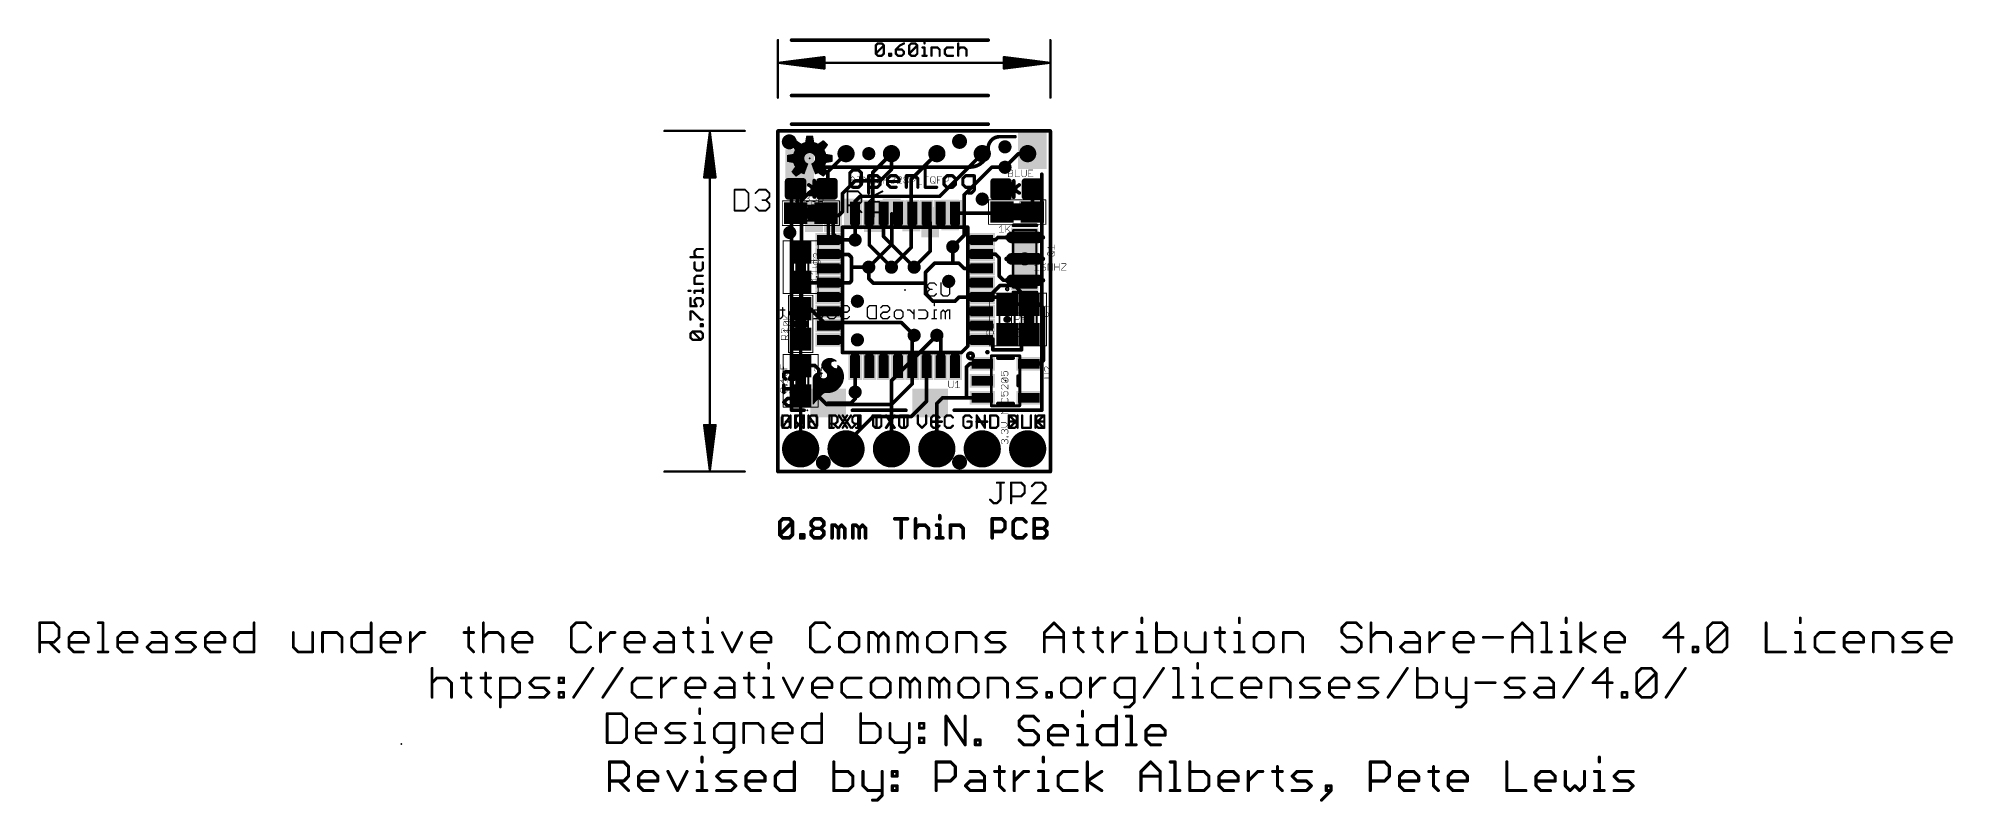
# Model space of a CAD drawing. Extents: x -41 to 66, y -18 to 24.
import ezdxf

# ---------------------------------------------------------------- set-up
doc = ezdxf.new("R2010")
doc.units = 0
for name, color, linetype in [('1', 12, 'CONTINUOUS'), ('16', 132, 'CONTINUOUS'), ('17', 110, 'CONTINUOUS'), ('18', 110, 'CONTINUOUS'), ('20', 53, 'CONTINUOUS'), ('21', 53, 'CONTINUOUS'), ('22', 53, 'CONTINUOUS'), ('23', 53, 'CONTINUOUS'), ('24', 53, 'CONTINUOUS'), ('25', 253, 'CONTINUOUS'), ('26', 253, 'CONTINUOUS'), ('27', 253, 'CONTINUOUS'), ('28', 253, 'CONTINUOUS'), ('29', 253, 'CONTINUOUS'), ('30', 253, 'CONTINUOUS'), ('31', 253, 'CONTINUOUS'), ('32', 253, 'CONTINUOUS'), ('35', 253, 'CONTINUOUS'), ('39', 12, 'CONTINUOUS'), ('41', 12, 'CONTINUOUS'), ('44', 253, 'CONTINUOUS'), ('47', 253, 'CONTINUOUS'), ('51', 53, 'CONTINUOUS'), ('52', 253, 'CONTINUOUS')]:
    doc.layers.add(name, color=color, linetype=linetype)

# ---------------------------------------------------------------- blocks, each defined once
blk = doc.blocks.new('RECT')
blk.add_solid([(-0.5, -0.5), (0.5, -0.5), (-0.5, 0.5), (0.5, 0.5)])
blk = doc.blocks.new('RECT160000X160000R30')
at = {"const_width": 0.15}
blk.add_lwpolyline([(0.425, -0.35), (0.425, 0.35, 0.4142), (0.35, 0.425), (-0.35, 0.425, 0.4142), (-0.425, 0.35), (-0.425, -0.35, 0.4142), (-0.35, -0.425), (0.35, -0.425, 0.4142)], format="xyb", close=True, dxfattribs=at)
blk.add_solid([(-0.3754, -0.3754), (0.3754, -0.3754), (-0.3754, 0.3754), (0.3754, 0.3754)])
blk = doc.blocks.new('RECT192512X192512R30')
at = {"const_width": 0.1805}
blk.add_lwpolyline([(0.5114, -0.4211), (0.5114, 0.4211, 0.4142), (0.4211, 0.5114), (-0.4211, 0.5114, 0.4142), (-0.5114, 0.4211), (-0.5114, -0.4211, 0.4142), (-0.4211, -0.5114), (0.4211, -0.5114, 0.4142)], format="xyb", close=True, dxfattribs=at)
blk.add_solid([(-0.4465, -0.4465), (0.4465, -0.4465), (-0.4465, 0.4465), (0.4465, 0.4465)])
blk = doc.blocks.new('PIE')
at = {"const_width": 0.5}
blk.add_lwpolyline([(0, -0.25, 1), (0, 0.25, 1), (0, -0.25)], format="xyb", dxfattribs=at)
blk = doc.blocks.new('ROUNDP')
at = {"const_width": 0.5}
blk.add_lwpolyline([(0, -0.25, 1), (0, 0.25, 1), (0, -0.25)], format="xyb", dxfattribs=at)
blk = doc.blocks.new('RECT72000X304800R100')
at = {"const_width": 0.225}
blk.add_lwpolyline([(0.1125, -0.7275), (0.1125, 0.7275, 0.4142), (0, 0.84), (0, 0.84, 0.4142), (-0.1125, 0.7275), (-0.1125, -0.7275, 0.4142), (0, -0.84), (0, -0.84, 0.4142)], format="xyb", close=True, dxfattribs=at)
blk.add_solid([(-0.0254, -0.7529), (0.0254, -0.7529), (-0.0254, 0.7529), (0.0254, 0.7529)])
blk = doc.blocks.new('RECT104512X337312R100')
at = {"const_width": 0.3266}
blk.add_lwpolyline([(0.1633, -0.7275), (0.1633, 0.7275, 0.4142), (0, 0.8908), (0, 0.8908, 0.4142), (-0.1633, 0.7275), (-0.1633, -0.7275, 0.4142), (0, -0.8908), (0, -0.8908, 0.4142)], format="xyb", close=True, dxfattribs=at)
blk.add_solid([(-0.0254, -0.7529), (0.0254, -0.7529), (-0.0254, 0.7529), (0.0254, 0.7529)])
blk = doc.blocks.new('ROUNDV')
at = {"const_width": 0.5}
blk.add_lwpolyline([(0, -0.25, 1), (0, 0.25, 1), (0, -0.25)], format="xyb", dxfattribs=at)

msp = doc.modelspace()

# ---------------------------------------------------------------- linework, layer by layer
at = {"layer": '1'}
for points, const_width in [([(0, 0), (0, 19.05)], 0.2032), ([(0, 19.05), (15.24, 19.05)], 0.2032), ([(15.24, 19.05), (15.24, 0)], 0.2032), ([(6.35, 16.891), (6.35, 17.78)], 0.2032), ([(9.0424, 15.3924), (11.43, 17.78)], 0.2032), ([(13.462, 17.78), (12.7, 17.018)], 0.2032), ([(13.97, 17.78), (13.462, 17.78)], 0.2032), ([(3.6068, 15.5448), (4.318, 16.256)], 0.2032), ([(4.318, 16.256), (5.715, 16.256)], 0.2032), ([(5.715, 16.256), (6.35, 16.891)], 0.2032), ([(1.0864, 15.7124), (0.9848, 15.814)], 0.2032), ([(1.0864, 14.3577), (1.0864, 15.7124)], 0.2032), ([(3.6068, 14.5288), (3.6068, 15.5448)], 0.2032), ([(4.312, 15.107), (4.5974, 15.3924)], 0.2032), ([(4.312, 14.4526), (4.312, 15.107)], 0.2032), ([(4.5974, 15.3924), (9.0424, 15.3924)], 0.2032), ([(14.2333, 15.7947), (14.2374, 15.7988)], 0.2032), ([(14.2333, 14.5136), (14.2333, 15.7947)], 0.2032), ([(0.994, 14.4501), (1.0864, 14.3577)], 0.2032), ([(2.8194, 14.3247), (2.694, 14.4501)], 0.2032), ([(2.8194, 12.96), (2.8194, 14.3247)], 0.2032), ([(2.8194, 14.3247), (3.4027, 14.3247)], 0.2032), ([(3.4027, 14.3247), (3.6068, 14.5288)], 0.2032), ([(4.312, 14.4526), (4.312, 12.96)], 0.2032), ([(5.112, 14.4526), (5.112, 12.668)], 0.2032), ([(5.912, 14.4526), (5.912, 13.138)], 0.2032), ([(9.912, 14.4526), (12.4723, 14.4526)], 0.2032), ([(12.4723, 14.4526), (12.5333, 14.5136)], 0.2032), ([(4.312, 12.96), (4.318, 12.954)], 0.2032), ([(5.912, 13.138), (7.62, 11.43)], 0.2032), ([(11.4046, 12.96), (12.1726, 12.96)], 0.2032), ([(12.1726, 12.96), (12.3074, 13.0948)], 0.2032), ([(12.3074, 13.0948), (12.7914, 13.0948)], 0.2032), ([(12.7914, 13.0948), (13.8074, 13.0948)], 0.254), ([(13.8074, 13.0948), (14.8234, 13.0948)], 0.254), ([(2.8194, 12.16), (2.8357, 12.1437)], 0.2032), ([(2.8357, 12.1437), (3.9497, 12.1437)], 0.2032), ([(3.9497, 12.1437), (4.1072, 11.9863)], 0.2032), ([(4.1072, 11.9863), (4.1072, 11.43)], 0.2032), ([(5.112, 12.668), (6.35, 11.43)], 0.2032), ([(6.096, 11.684), (6.35, 11.43)], 0.2032), ([(9.779, 12.573), (9.779, 11.651)], 0.2032), ([(11.4046, 12.16), (12.1732, 12.16)], 0.2032), ([(12.1732, 12.16), (12.3698, 11.9634)], 0.2032), ([(12.3698, 10.9474), (12.3698, 11.9634)], 0.2032), ([(13.8074, 11.8948), (12.7914, 11.8948)], 0.254), ([(13.8074, 11.8948), (14.8234, 11.8948)], 0.254), ([(4.1072, 10.6528), (4.0144, 10.56)], 0.2032), ([(4.1072, 11.43), (5.08, 11.43)], 0.2032), ([(4.1072, 11.43), (4.1072, 10.6528)], 0.2032), ([(5.08, 10.795), (5.08, 11.43)], 0.2032), ([(5.334, 10.541), (5.08, 10.795)], 0.2032), ([(8.2474, 11.1328), (8.7655, 11.651)], 0.2032), ([(8.2474, 11.1328), (8.2474, 10.541)], 0.2032), ([(8.7655, 11.651), (9.779, 11.651)], 0.2032), ([(9.779, 11.651), (10.127, 11.651)], 0.2032), ([(10.127, 11.651), (10.418, 11.36)], 0.2032), ([(10.418, 11.36), (11.4046, 11.36)], 0.2032), ([(12.6224, 10.6948), (12.3698, 10.9474)], 0.2032), ([(12.7914, 10.6948), (12.6224, 10.6948)], 0.2032), ([(13.8074, 10.6948), (12.7914, 10.6948)], 0.254), ([(12.7914, 10.6948), (12.9272, 10.6948)], 0.2032), ([(13.8074, 10.6948), (14.8234, 10.6948)], 0.254), ([(1.29, 10.56), (1.27, 10.58)], 0.2032), ([(1.27, 10.58), (1.27, 9.105)], 0.2032), ([(2.8194, 10.56), (1.29, 10.56)], 0.2032), ([(4.0144, 10.56), (2.8194, 10.56)], 0.2032), ([(8.2474, 10.541), (5.334, 10.541)], 0.2032), ([(8.2474, 10.541), (8.2474, 9.9466)], 0.2032), ([(8.669, 9.525), (8.2474, 9.9466)], 0.2032), ([(10.1397, 9.7612), (9.9035, 9.525)], 0.2032), ([(10.9018, 9.7612), (10.1397, 9.7612)], 0.2032), ([(10.9018, 9.7612), (10.903, 9.76)], 0.2032), ([(11.4046, 9.76), (10.903, 9.76)], 0.2032), ([(11.4046, 9.76), (12.426, 9.76)], 0.2032), ([(12.426, 9.76), (12.827, 9.359)], 0.2032), ([(9.9035, 9.525), (8.669, 9.525)], 0.2032), ([(12.827, 9.359), (14.0462, 9.359)], 0.2032), ([(14.0462, 9.359), (14.644, 9.359)], 0.2032), ([(14.644, 9.359), (14.859, 9.144)], 0.2032), ([(14.859, 9.144), (14.859, 6.223)], 0.2032), ([(1.27, 7.405), (1.27, 5.93)], 0.2032), ([(7.512, 7.512), (7.62, 7.62)], 0.2032), ([(7.512, 5.8674), (7.512, 7.512)], 0.2032), ([(9.112, 7.398), (8.89, 7.62)], 0.2032), ([(9.112, 5.8674), (9.112, 7.398)], 0.2032), ([(1.27, 5.93), (2.071, 5.93)], 0.2032), ([(2.071, 5.93), (2.286, 5.715)], 0.2032), ([(2.286, 5.715), (2.286, 4.191)], 0.2032), ([(4.312, 5.8674), (4.312, 4.451)], 0.2032), ([(7.512, 5.8674), (7.512, 4.911)], 0.2032), ([(8.312, 5.8674), (8.312, 3.928)], 0.2032), ([(10.7265, 6.0275), (10.541, 5.842)], 0.2032), ([(10.541, 5.842), (10.541, 4.1275)], 0.2032), ([(11.4329, 6.0275), (10.7265, 6.0275)], 0.2032), ([(14.0331, 6.0275), (14.6635, 6.0275)], 0.2032), ([(14.6635, 6.0275), (14.859, 6.223)], 0.2032), ([(1.27, 4.23), (1.27, 1.27)], 0.2032), ([(2.286, 4.191), (2.728, 3.749)], 0.2032), ([(4.312, 4.451), (4.318, 4.445)], 0.2032), ([(7.512, 4.911), (6.35, 3.749)], 0.2032), ([(6.35, 3.749), (2.728, 3.749)], 0.2032), ([(8.312, 3.928), (7.4625, 3.0785)], 0.2032), ([(9.2075, 4.1275), (8.89, 3.81)], 0.2032), ([(8.89, 3.81), (8.89, 1.27)], 0.2032), ([(10.541, 4.1275), (9.2075, 4.1275)], 0.2032), ([(11.4329, 4.1275), (10.541, 4.1275)], 0.2032), ([(5.3289, 3.0785), (3.81, 1.5596)], 0.2032), ([(7.4625, 3.0785), (5.3289, 3.0785)], 0.2032), ([(1.2624, 1.2776), (1.27, 1.27)], 0.2032), ([(3.81, 1.5596), (3.81, 1.27)], 0.2032), ([(15.24, 0), (0, 0)], 0.2032)]:
    msp.add_lwpolyline(points, dxfattribs=dict(at, const_width=const_width))
for points, const_width in [([(0.0508, 19.05, 1), (-0.0508, 19.05)], 0.1016), ([(0, 19.1008, 1), (0, 18.9992)], 0.1016), ([(15.2908, 19.05, 1), (15.1892, 19.05)], 0.1016), ([(15.24, 18.9992, 1), (15.24, 19.1008)], 0.1016), ([(6.4008, 17.78, 1), (6.2992, 17.78)], 0.1016), ([(11.4659, 17.7441, 1), (11.3941, 17.8159)], 0.1016), ([(13.462, 17.8308, 1), (13.462, 17.7292)], 0.1016), ([(13.4979, 17.7441, 1), (13.4261, 17.8159)], 0.1016), ([(13.97, 17.7292, 1), (13.97, 17.8308)], 0.1016), ([(4.318, 16.3068, 1), (4.318, 16.2052)], 0.1016), ([(4.3539, 16.2201, 1), (4.2821, 16.2919)], 0.1016), ([(5.6791, 16.2919, 1), (5.7509, 16.2201)], 0.1016), ([(5.715, 16.2052, 1), (5.715, 16.3068)], 0.1016), ([(6.2992, 16.891, 1), (6.4008, 16.891)], 0.1016), ([(6.3859, 16.8551, 1), (6.3141, 16.9269)], 0.1016), ([(12.6641, 17.0539, 1), (12.7359, 16.9821)], 0.1016), ([(1.0207, 15.85, 1), (0.9489, 15.7781)], 0.1016), ([(1.1372, 15.7124, 1), (1.0356, 15.7124)], 0.1016), ([(1.0505, 15.6765, 1), (1.1223, 15.7484)], 0.1016), ([(3.6576, 15.5448, 1), (3.556, 15.5448)], 0.1016), ([(3.5709, 15.5807, 1), (3.6427, 15.5089)], 0.1016), ([(4.3628, 15.107, 1), (4.2612, 15.107)], 0.1016), ([(4.2761, 15.1429, 1), (4.3479, 15.0711)], 0.1016), ([(4.5974, 15.4432, 1), (4.5974, 15.3416)], 0.1016), ([(4.6333, 15.3565, 1), (4.5615, 15.4283)], 0.1016), ([(9.0065, 15.4283, 1), (9.0783, 15.3565)], 0.1016), ([(9.0424, 15.3416, 1), (9.0424, 15.4432)], 0.1016), ([(14.1973, 15.8306, 1), (14.2692, 15.7587)], 0.1016), ([(14.2841, 15.7947, 1), (14.1825, 15.7947)], 0.1016), ([(14.2733, 15.7629, 1), (14.2015, 15.8347)], 0.1016), ([(1.03, 14.486, 1), (0.9581, 14.4141)], 0.1016), ([(1.0356, 14.3577, 1), (1.1372, 14.3577)], 0.1016), ([(1.0505, 14.3218, 1), (1.1223, 14.3936)], 0.1016), ([(2.73, 14.486, 1), (2.6581, 14.4141)], 0.1016), ([(2.8702, 14.3247, 1), (2.7686, 14.3247)], 0.1016), ([(2.8194, 14.3755, 1), (2.8194, 14.2739)], 0.1016), ([(2.7835, 14.2888, 1), (2.8553, 14.3606)], 0.1016), ([(3.3668, 14.3606, 1), (3.4386, 14.2888)], 0.1016), ([(3.4027, 14.2739, 1), (3.4027, 14.3755)], 0.1016), ([(3.556, 14.5288, 1), (3.6576, 14.5288)], 0.1016), ([(3.6427, 14.4929, 1), (3.5709, 14.5647)], 0.1016), ([(4.3628, 14.4526, 1), (4.2612, 14.4526)], 0.1016), ([(4.2612, 14.4526, 1), (4.3628, 14.4526)], 0.1016), ([(5.1628, 14.4526, 1), (5.0612, 14.4526)], 0.1016), ([(5.9628, 14.4526, 1), (5.8612, 14.4526)], 0.1016), ([(9.912, 14.5034, 1), (9.912, 14.4018)], 0.1016), ([(12.4364, 14.4885, 1), (12.5082, 14.4167)], 0.1016), ([(12.4723, 14.4018, 1), (12.4723, 14.5034)], 0.1016), ([(12.5692, 14.4776, 1), (12.4973, 14.5495)], 0.1016), ([(14.1825, 14.5136, 1), (14.2841, 14.5136)], 0.1016), ([(2.7686, 12.96, 1), (2.8702, 12.96)], 0.1016), ([(4.3479, 12.9959, 1), (4.2761, 12.9241)], 0.1016), ([(4.2612, 12.96, 1), (4.3628, 12.96)], 0.1016), ([(4.2821, 12.9181, 1), (4.3539, 12.9899)], 0.1016), ([(5.9479, 13.1739, 1), (5.8761, 13.1021)], 0.1016), ([(5.8612, 13.138, 1), (5.9628, 13.138)], 0.1016), ([(11.4046, 13.0108, 1), (11.4046, 12.9092)], 0.1016), ([(12.1367, 12.9959, 1), (12.2085, 12.9241)], 0.1016), ([(12.1726, 12.9092, 1), (12.1726, 13.0108)], 0.1016), ([(12.3074, 13.1456, 1), (12.3074, 13.044)], 0.1016), ([(12.3433, 13.0589, 1), (12.2715, 13.1307)], 0.1016), ([(12.7914, 13.1583, 1), (12.7914, 13.0313)], 0.127), ([(12.7914, 13.044, 1), (12.7914, 13.1456)], 0.1016), ([(13.8074, 13.1583, 1), (13.8074, 13.0313)], 0.127), ([(13.8074, 13.0313, 1), (13.8074, 13.1583)], 0.127), ([(14.8234, 13.0313, 1), (14.8234, 13.1583)], 0.127), ([(2.8553, 12.1959, 1), (2.7835, 12.1241)], 0.1016), ([(2.8357, 12.1945, 1), (2.8357, 12.0929)], 0.1016), ([(2.7997, 12.1078, 1), (2.8716, 12.1797)], 0.1016), ([(3.9856, 12.1797, 1), (3.9138, 12.1078)], 0.1016), ([(3.9497, 12.0929, 1), (3.9497, 12.1945)], 0.1016), ([(4.158, 11.9863, 1), (4.0564, 11.9863)], 0.1016), ([(4.0713, 11.9503, 1), (4.1431, 12.0222)], 0.1016), ([(5.1479, 12.7039, 1), (5.0761, 12.6321)], 0.1016), ([(5.0612, 12.668, 1), (5.1628, 12.668)], 0.1016), ([(6.1319, 11.7199, 1), (6.0601, 11.6481)], 0.1016), ([(9.8298, 12.573, 1), (9.7282, 12.573)], 0.1016), ([(11.4046, 12.2108, 1), (11.4046, 12.1092)], 0.1016), ([(12.2091, 12.1959, 1), (12.1373, 12.1241)], 0.1016), ([(12.1732, 12.1092, 1), (12.1732, 12.2108)], 0.1016), ([(12.4206, 11.9634, 1), (12.319, 11.9634)], 0.1016), ([(12.3339, 11.9275, 1), (12.4057, 11.9993)], 0.1016), ([(12.7914, 11.9583, 1), (12.7914, 11.8313)], 0.127), ([(13.8074, 11.9583, 1), (13.8074, 11.8313)], 0.127), ([(13.8074, 11.8313, 1), (13.8074, 11.9583)], 0.127), ([(14.8234, 11.8313, 1), (14.8234, 11.9583)], 0.127), ([(4.1072, 11.4808, 1), (4.1072, 11.3792)], 0.1016), ([(4.158, 11.43, 1), (4.0564, 11.43)], 0.1016), ([(4.0564, 11.43, 1), (4.158, 11.43)], 0.1016), ([(4.1431, 10.6168, 1), (4.0713, 10.6887)], 0.1016), ([(5.1308, 11.43, 1), (5.0292, 11.43)], 0.1016), ([(5.1159, 10.8309, 1), (5.0441, 10.7591)], 0.1016), ([(5.0292, 10.795, 1), (5.1308, 10.795)], 0.1016), ([(5.08, 11.3792, 1), (5.08, 11.4808)], 0.1016), ([(6.3141, 11.3941, 1), (6.3859, 11.4659)], 0.1016), ([(6.3141, 11.3941, 1), (6.3859, 11.4659)], 0.1016), ([(7.5841, 11.3941, 1), (7.6559, 11.4659)], 0.1016), ([(8.2982, 11.1328, 1), (8.1966, 11.1328)], 0.1016), ([(8.2115, 11.1687, 1), (8.2833, 11.0969)], 0.1016), ([(8.7655, 11.7018, 1), (8.7655, 11.6002)], 0.1016), ([(8.8015, 11.6151, 1), (8.7296, 11.6869)], 0.1016), ([(9.779, 11.7018, 1), (9.779, 11.6002)], 0.1016), ([(9.7282, 11.651, 1), (9.8298, 11.651)], 0.1016), ([(9.779, 11.6002, 1), (9.779, 11.7018)], 0.1016), ([(10.1629, 11.6869, 1), (10.0911, 11.6151)], 0.1016), ([(10.127, 11.6002, 1), (10.127, 11.7018)], 0.1016), ([(10.418, 11.4108, 1), (10.418, 11.3092)], 0.1016), ([(10.382, 11.3241, 1), (10.4539, 11.3959)], 0.1016), ([(11.4046, 11.3092, 1), (11.4046, 11.4108)], 0.1016), ([(12.4057, 10.9833, 1), (12.3339, 10.9115)], 0.1016), ([(12.319, 10.9474, 1), (12.4206, 10.9474)], 0.1016), ([(12.6224, 10.7456, 1), (12.6224, 10.644)], 0.1016), ([(12.5865, 10.6589, 1), (12.6583, 10.7307)], 0.1016), ([(12.7914, 10.7583, 1), (12.7914, 10.6313)], 0.127), ([(12.7914, 10.7456, 1), (12.7914, 10.644)], 0.1016), ([(12.7914, 10.644, 1), (12.7914, 10.7456)], 0.1016), ([(12.9272, 10.644, 1), (12.9272, 10.7456)], 0.1016), ([(13.8074, 10.7583, 1), (13.8074, 10.6313)], 0.127), ([(13.8074, 10.6313, 1), (13.8074, 10.7583)], 0.127), ([(14.8234, 10.6313, 1), (14.8234, 10.7583)], 0.127), ([(1.3059, 10.6159, 1), (1.2341, 10.5441)], 0.1016), ([(1.3208, 10.58, 1), (1.2192, 10.58)], 0.1016), ([(1.29, 10.6108, 1), (1.29, 10.5092)], 0.1016), ([(1.2541, 10.5241, 1), (1.3259, 10.5959)], 0.1016), ([(2.8194, 10.6108, 1), (2.8194, 10.5092)], 0.1016), ([(2.8194, 10.5092, 1), (2.8194, 10.6108)], 0.1016), ([(3.9785, 10.5959, 1), (4.0503, 10.5241)], 0.1016), ([(4.0144, 10.5092, 1), (4.0144, 10.6108)], 0.1016), ([(4.0564, 10.6528, 1), (4.158, 10.6528)], 0.1016), ([(5.334, 10.5918, 1), (5.334, 10.4902)], 0.1016), ([(5.2981, 10.5051, 1), (5.3699, 10.5769)], 0.1016), ([(8.2982, 10.541, 1), (8.1966, 10.541)], 0.1016), ([(8.1966, 10.541, 1), (8.2982, 10.541)], 0.1016), ([(8.2833, 9.9826, 1), (8.2115, 9.9107)], 0.1016), ([(8.1966, 9.9466, 1), (8.2982, 9.9466)], 0.1016), ([(8.2474, 10.4902, 1), (8.2474, 10.5918)], 0.1016), ([(10.1397, 9.812, 1), (10.1397, 9.7104)], 0.1016), ([(10.1756, 9.7253, 1), (10.1038, 9.7971)], 0.1016), ([(10.9377, 9.7971, 1), (10.8659, 9.7253)], 0.1016), ([(10.903, 9.8108, 1), (10.903, 9.7092)], 0.1016), ([(10.8671, 9.7241, 1), (10.9389, 9.7959)], 0.1016), ([(10.9018, 9.7104, 1), (10.9018, 9.812)], 0.1016), ([(11.4046, 9.8108, 1), (11.4046, 9.7092)], 0.1016), ([(11.4046, 9.7092, 1), (11.4046, 9.8108)], 0.1016), ([(12.4619, 9.7959, 1), (12.3901, 9.7241)], 0.1016), ([(12.426, 9.7092, 1), (12.426, 9.8108)], 0.1016), ([(1.2192, 9.105, 1), (1.3208, 9.105)], 0.1016), ([(8.669, 9.5758, 1), (8.669, 9.4742)], 0.1016), ([(8.6331, 9.4891, 1), (8.7049, 9.5609)], 0.1016), ([(9.8675, 9.5609, 1), (9.9394, 9.4891)], 0.1016), ([(9.9035, 9.4742, 1), (9.9035, 9.5758)], 0.1016), ([(12.827, 9.4098, 1), (12.827, 9.3082)], 0.1016), ([(12.7911, 9.3231, 1), (12.8629, 9.3949)], 0.1016), ([(14.0462, 9.4098, 1), (14.0462, 9.3082)], 0.1016), ([(14.0462, 9.3082, 1), (14.0462, 9.4098)], 0.1016), ([(14.6799, 9.3949, 1), (14.6081, 9.3231)], 0.1016), ([(14.644, 9.3082, 1), (14.644, 9.4098)], 0.1016), ([(14.9098, 9.144, 1), (14.8082, 9.144)], 0.1016), ([(14.8231, 9.1081, 1), (14.8949, 9.1799)], 0.1016), ([(1.3208, 7.405, 1), (1.2192, 7.405)], 0.1016), ([(7.5628, 7.512, 1), (7.4612, 7.512)], 0.1016), ([(7.4761, 7.5479, 1), (7.5479, 7.4761)], 0.1016), ([(7.6559, 7.5841, 1), (7.5841, 7.6559)], 0.1016), ([(8.9259, 7.6559, 1), (8.8541, 7.5841)], 0.1016), ([(9.1628, 7.398, 1), (9.0612, 7.398)], 0.1016), ([(9.0761, 7.3621, 1), (9.1479, 7.4339)], 0.1016), ([(1.27, 5.9808, 1), (1.27, 5.8792)], 0.1016), ([(1.2192, 5.93, 1), (1.3208, 5.93)], 0.1016), ([(2.1069, 5.9659, 1), (2.0351, 5.8941)], 0.1016), ([(2.071, 5.8792, 1), (2.071, 5.9808)], 0.1016), ([(2.3368, 5.715, 1), (2.2352, 5.715)], 0.1016), ([(2.2501, 5.6791, 1), (2.3219, 5.7509)], 0.1016), ([(4.3628, 5.8674, 1), (4.2612, 5.8674)], 0.1016), ([(7.5628, 5.8674, 1), (7.4612, 5.8674)], 0.1016), ([(7.4612, 5.8674, 1), (7.5628, 5.8674)], 0.1016), ([(8.3628, 5.8674, 1), (8.2612, 5.8674)], 0.1016), ([(9.0612, 5.8674, 1), (9.1628, 5.8674)], 0.1016), ([(10.5918, 5.842, 1), (10.4902, 5.842)], 0.1016), ([(10.5051, 5.8779, 1), (10.5769, 5.8061)], 0.1016), ([(10.7265, 6.0783, 1), (10.7265, 5.9767)], 0.1016), ([(10.7624, 5.9915, 1), (10.6905, 6.0634)], 0.1016), ([(11.4329, 5.9767, 1), (11.4329, 6.0783)], 0.1016), ([(14.0331, 6.0783, 1), (14.0331, 5.9767)], 0.1016), ([(14.6275, 6.0634, 1), (14.6994, 5.9915)], 0.1016), ([(14.6635, 5.9767, 1), (14.6635, 6.0783)], 0.1016), ([(14.8082, 6.223, 1), (14.9098, 6.223)], 0.1016), ([(14.8949, 6.1871, 1), (14.8231, 6.2589)], 0.1016), ([(1.3208, 4.23, 1), (1.2192, 4.23)], 0.1016), ([(2.3219, 4.2269, 1), (2.2501, 4.1551)], 0.1016), ([(4.3479, 4.4869, 1), (4.2761, 4.4151)], 0.1016), ([(4.2612, 4.451, 1), (4.3628, 4.451)], 0.1016), ([(4.2821, 4.4091, 1), (4.3539, 4.4809)], 0.1016), ([(7.4612, 4.911, 1), (7.5628, 4.911)], 0.1016), ([(7.5479, 4.8751, 1), (7.4761, 4.947)], 0.1016), ([(2.2352, 4.191, 1), (2.3368, 4.191)], 0.1016), ([(2.728, 3.7998, 1), (2.728, 3.6982)], 0.1016), ([(2.692, 3.7131, 1), (2.7639, 3.785)], 0.1016), ([(6.3141, 3.785, 1), (6.3859, 3.7131)], 0.1016), ([(6.35, 3.6982, 1), (6.35, 3.7998)], 0.1016), ([(8.2612, 3.928, 1), (8.3628, 3.928)], 0.1016), ([(8.3479, 3.892, 1), (8.2761, 3.9639)], 0.1016), ([(8.9408, 3.81, 1), (8.8392, 3.81)], 0.1016), ([(8.8541, 3.8459, 1), (8.9259, 3.7741)], 0.1016), ([(9.2075, 4.1783, 1), (9.2075, 4.0767)], 0.1016), ([(9.2434, 4.0915, 1), (9.1715, 4.1634)], 0.1016), ([(10.541, 4.1783, 1), (10.541, 4.0767)], 0.1016), ([(10.4902, 4.1275, 1), (10.5918, 4.1275)], 0.1016), ([(10.541, 4.0767, 1), (10.541, 4.1783)], 0.1016), ([(11.4329, 4.0767, 1), (11.4329, 4.1783)], 0.1016), ([(5.3289, 3.1293, 1), (5.3289, 3.0277)], 0.1016), ([(5.3648, 3.0426, 1), (5.293, 3.1144)], 0.1016), ([(7.4266, 3.1144, 1), (7.4984, 3.0426)], 0.1016), ([(7.4625, 3.0277, 1), (7.4625, 3.1293)], 0.1016), ([(1.2983, 1.3135, 1), (1.2265, 1.2417)], 0.1016), ([(1.2192, 1.27, 1), (1.3208, 1.27)], 0.1016), ([(1.2341, 1.2341, 1), (1.3059, 1.3059)], 0.1016), ([(3.8608, 1.5596, 1), (3.7592, 1.5596)], 0.1016), ([(3.7741, 1.5955, 1), (3.8459, 1.5236)], 0.1016), ([(3.7592, 1.27, 1), (3.8608, 1.27)], 0.1016), ([(8.8392, 1.27, 1), (8.9408, 1.27)], 0.1016), ([(0, 0.0508, 1), (0, -0.0508)], 0.1016), ([(-0.0508, 0, 1), (0.0508, 0)], 0.1016), ([(15.1892, 0, 1), (15.2908, 0)], 0.1016), ([(15.24, -0.0508, 1), (15.24, 0.0508)], 0.1016)]:
    msp.add_lwpolyline(points, format="xyb", dxfattribs=dict(at, const_width=const_width))
at = {"layer": '16', "const_width": 0.2032}
for points in [[(0, 0), (0, 19.05)], [(0, 19.05), (15.24, 19.05)], [(15.24, 19.05), (15.24, 0)], [(2.794, 16.764), (3.81, 17.78)], [(5.3111, 16.7411), (6.35, 17.78)], [(7.4583, 16.3483), (8.89, 17.78)], [(2.286, 15.494), (2.794, 16.002)], [(2.794, 16.002), (2.794, 16.764)], [(5.3111, 14.257), (5.3111, 16.7411)], [(7.4583, 14.2824), (7.4583, 16.3483)], [(10.414, 15.4686), (11.9634, 17.018)], [(12.7, 17.018), (11.9634, 17.018)], [(1.3106, 15.1536), (1.651, 15.494)], [(1.3106, 9.6012), (1.3106, 15.1536)], [(1.651, 15.494), (2.286, 15.494)], [(10.414, 13.208), (10.414, 15.4686)], [(3.0837, 14.2479), (3.0837, 13.2993)], [(6.3654, 14.4113), (6.3654, 12.7154)], [(7.4583, 14.2824), (7.4583, 12.5383)], [(8.5144, 13.9485), (8.5144, 12.3244)], [(3.0837, 13.2993), (3.429, 12.954)], [(4.318, 12.954), (3.429, 12.954)], [(9.779, 12.573), (10.414, 13.208)], [(6.3654, 12.7154), (5.08, 11.43)], [(7.4583, 12.5383), (6.35, 11.43)], [(8.5144, 12.3244), (7.62, 11.43)], [(1.3106, 9.6012), (2.5806, 8.3312)], [(2.5806, 8.3312), (6.9088, 8.3312)], [(8.89, 7.62), (6.35, 5.08)], [(6.9088, 8.3312), (7.62, 7.62)], [(0.4319, 5.5816), (0.3302, 5.4799)], [(0.3302, 5.4799), (0.3302, 5.2765)], [(0.3302, 5.2765), (0.4319, 5.1748)], [(0.6353, 5.5816), (0.4319, 5.5816)], [(0.7369, 5.4799), (0.6353, 5.5816)], [(0.6353, 5.1748), (0.7369, 5.3782)], [(0.7369, 5.3782), (0.7369, 5.4799)], [(0.9403, 5.5816), (0.9403, 5.1748)], [(0.3302, 4.4264), (0.3302, 4.8331)], [(0.9403, 4.6298), (0.3302, 4.6298)], [(0.9403, 5.1748), (0.6353, 5.1748)], [(0.7369, 4.4264), (0.9403, 4.6298)], [(4.318, 4.445), (4.318, 4.064)], [(6.35, 5.08), (6.35, 1.27)], [(0.3302, 3.8813), (0.5336, 4.0847)], [(0.5336, 3.678), (0.3302, 3.8813)], [(0.5336, 4.0847), (0.9403, 4.0847)], [(0.9403, 3.678), (0.5336, 3.678)], [(2.812, 3.829), (4.083, 3.829)], [(4.318, 4.064), (4.083, 3.829)], [(15.24, 0), (0, 0)]]:
    msp.add_lwpolyline(points, dxfattribs=at)
at = {"layer": '16', "const_width": 0.1016}
for points in [[(0.0508, 19.05, 1), (-0.0508, 19.05)], [(0, 19.1008, 1), (0, 18.9992)], [(15.2908, 19.05, 1), (15.1892, 19.05)], [(15.24, 18.9992, 1), (15.24, 19.1008)], [(3.8459, 17.7441, 1), (3.7741, 17.8159)], [(6.3859, 17.7441, 1), (6.3141, 17.8159)], [(8.9259, 17.7441, 1), (8.8541, 17.8159)], [(2.8448, 16.764, 1), (2.7432, 16.764)], [(2.7581, 16.7999, 1), (2.8299, 16.7281)], [(2.8299, 15.9661, 1), (2.7581, 16.0379)], [(5.3619, 16.7411, 1), (5.2603, 16.7411)], [(5.2752, 16.7771, 1), (5.3471, 16.7052)], [(7.5091, 16.3483, 1), (7.4075, 16.3483)], [(7.4224, 16.3842, 1), (7.4942, 16.3124)], [(11.9634, 17.0688, 1), (11.9634, 16.9672)], [(11.9993, 16.9821, 1), (11.9275, 17.0539)], [(12.7, 16.9672, 1), (12.7, 17.0688)], [(1.3614, 15.1536, 1), (1.2598, 15.1536)], [(1.2747, 15.1896, 1), (1.3466, 15.1177)], [(1.651, 15.5448, 1), (1.651, 15.4432)], [(1.6869, 15.4581, 1), (1.6151, 15.5299)], [(2.2501, 15.5299, 1), (2.3219, 15.4581)], [(2.286, 15.4432, 1), (2.286, 15.5448)], [(2.7432, 16.002, 1), (2.8448, 16.002)], [(10.4648, 15.4686, 1), (10.3632, 15.4686)], [(10.3781, 15.5045, 1), (10.4499, 15.4327)], [(3.1345, 14.2479, 1), (3.0329, 14.2479)], [(5.2603, 14.257, 1), (5.3619, 14.257)], [(6.4162, 14.4113, 1), (6.3146, 14.4113)], [(7.5091, 14.2824, 1), (7.4075, 14.2824)], [(7.4075, 14.2824, 1), (7.5091, 14.2824)], [(8.5652, 13.9485, 1), (8.4636, 13.9485)], [(3.1196, 13.3352, 1), (3.0478, 13.2634)], [(3.0329, 13.2993, 1), (3.1345, 13.2993)], [(3.429, 13.0048, 1), (3.429, 12.9032)], [(3.3931, 12.9181, 1), (3.4649, 12.9899)], [(4.318, 12.9032, 1), (4.318, 13.0048)], [(10.3632, 13.208, 1), (10.4648, 13.208)], [(10.4499, 13.1721, 1), (10.3781, 13.2439)], [(6.3146, 12.7154, 1), (6.4162, 12.7154)], [(6.4013, 12.6795, 1), (6.3295, 12.7513)], [(7.4075, 12.5383, 1), (7.5091, 12.5383)], [(7.4942, 12.5024, 1), (7.4224, 12.5742)], [(8.4636, 12.3244, 1), (8.5652, 12.3244)], [(8.5503, 12.2884, 1), (8.4784, 12.3603)], [(9.7431, 12.6089, 1), (9.8149, 12.5371)], [(5.0441, 11.4659, 1), (5.1159, 11.3941)], [(6.3141, 11.4659, 1), (6.3859, 11.3941)], [(7.5841, 11.4659, 1), (7.6559, 11.3941)], [(1.3466, 9.6371, 1), (1.2747, 9.5653)], [(1.2598, 9.6012, 1), (1.3614, 9.6012)], [(2.5806, 8.382, 1), (2.5806, 8.2804)], [(2.5447, 8.2953, 1), (2.6166, 8.3671)], [(6.9447, 8.3671, 1), (6.8729, 8.2953)], [(6.9088, 8.2804, 1), (6.9088, 8.382)], [(7.5841, 7.5841, 1), (7.6559, 7.6559)], [(8.9259, 7.5841, 1), (8.8541, 7.6559)], [(0.381, 5.4799, 1), (0.2794, 5.4799)], [(0.2943, 5.5158, 1), (0.3661, 5.4439)], [(0.3661, 5.3124, 1), (0.2943, 5.2406)], [(0.4319, 5.6324, 1), (0.4319, 5.5308)], [(0.4678, 5.5456, 1), (0.396, 5.6175)], [(0.6712, 5.6175, 1), (0.5993, 5.5456)], [(0.6353, 5.5308, 1), (0.6353, 5.6324)], [(0.7877, 5.4799, 1), (0.6861, 5.4799)], [(0.6861, 5.3782, 1), (0.7877, 5.3782)], [(0.7824, 5.3555, 1), (0.6915, 5.4009)], [(0.701, 5.4439, 1), (0.7729, 5.5158)], [(0.9911, 5.5816, 1), (0.8895, 5.5816)], [(0.2794, 5.2765, 1), (0.381, 5.2765)], [(0.381, 4.8331, 1), (0.2794, 4.8331)], [(0.3302, 4.6806, 1), (0.3302, 4.579)], [(0.2794, 4.4264, 1), (0.381, 4.4264)], [(0.396, 5.1389, 1), (0.4678, 5.2107)], [(0.5898, 5.1975, 1), (0.6807, 5.1521)], [(0.6353, 5.2256, 1), (0.6353, 5.124)], [(0.701, 4.4623, 1), (0.7729, 4.3905)], [(0.8895, 5.1748, 1), (0.9911, 5.1748)], [(0.9762, 4.5938, 1), (0.9044, 4.6657)], [(0.9403, 5.124, 1), (0.9403, 5.2256)], [(0.9403, 4.579, 1), (0.9403, 4.6806)], [(4.3688, 4.445, 1), (4.2672, 4.445)], [(6.4008, 5.08, 1), (6.2992, 5.08)], [(6.3141, 5.1159, 1), (6.3859, 5.0441)], [(0.3661, 3.9173, 1), (0.2943, 3.8454)], [(0.2943, 3.9173, 1), (0.3661, 3.8454)], [(0.5336, 4.1355, 1), (0.5336, 4.0339)], [(0.5336, 3.7288, 1), (0.5336, 3.6272)], [(0.5695, 4.0488, 1), (0.4977, 4.1206)], [(0.4977, 3.6421, 1), (0.5695, 3.7139)], [(0.9403, 4.0339, 1), (0.9403, 4.1355)], [(0.9403, 3.6272, 1), (0.9403, 3.7288)], [(2.812, 3.8798, 1), (2.812, 3.7782)], [(4.0471, 3.8649, 1), (4.1189, 3.7931)], [(4.083, 3.7782, 1), (4.083, 3.8798)], [(4.2672, 4.064, 1), (4.3688, 4.064)], [(4.3539, 4.0281, 1), (4.2821, 4.0999)], [(6.2992, 1.27, 1), (6.4008, 1.27)], [(0, 0.0508, 1), (0, -0.0508)], [(-0.0508, 0, 1), (0.0508, 0)], [(15.1892, 0, 1), (15.2908, 0)], [(15.24, -0.0508, 1), (15.24, 0.0508)]]:
    msp.add_lwpolyline(points, format="xyb", dxfattribs=at)
at = {"layer": '20', "const_width": 0.2032}
for points in [[(15.24, 19.05), (0, 19.05)], [(0, 19.05), (0, 0)], [(15.24, 0), (15.24, 19.05)], [(0, 0), (15.24, 0)]]:
    msp.add_lwpolyline(points, dxfattribs=at)
at = {"layer": '20', "const_width": 0.1016}
for points in [[(0, 19.1008, 1), (0, 18.9992)], [(0.0508, 19.05, 1), (-0.0508, 19.05)], [(15.2908, 19.05, 1), (15.1892, 19.05)], [(15.24, 18.9992, 1), (15.24, 19.1008)], [(0, 0.0508, 1), (0, -0.0508)], [(-0.0508, 0, 1), (0.0508, 0)], [(15.1892, 0, 1), (15.2908, 0)], [(15.24, -0.0508, 1), (15.24, 0.0508)]]:
    msp.add_lwpolyline(points, format="xyb", dxfattribs=at)
at = {"layer": '21'}
for points, const_width in [([(1.0146, 18.4934), (0.7946, 18.2734)], 0.076), ([(0.7946, 18.2734), (0.9946, 17.9834)], 0.076), ([(0.8176, 18.24), (2.7404, 18.24)], 0.076), ([(0.8372, 18.316), (1.2718, 18.316)], 0.076), ([(0.9132, 18.392), (1.1616, 18.392)], 0.076), ([(0.9892, 18.468), (1.0514, 18.468)], 0.076), ([(1.3046, 18.2934), (1.0146, 18.4934)], 0.076), ([(1.3246, 18.3034), (1.3046, 18.2934)], 0.076), ([(1.3346, 18.3134), (1.3246, 18.3034)], 0.076), ([(1.3546, 18.3134), (1.3346, 18.3134)], 0.076), ([(1.3646, 18.3234), (1.3546, 18.3134)], 0.076), ([(1.3572, 18.316), (2.1993, 18.316)], 0.076), ([(1.3846, 18.3334), (1.3646, 18.3234)], 0.076), ([(1.3946, 18.3434), (1.3846, 18.3334)], 0.076), ([(1.4146, 18.3434), (1.3946, 18.3434)], 0.076), ([(1.4246, 18.3534), (1.4146, 18.3434)], 0.076), ([(1.4446, 18.3634), (1.4246, 18.3534)], 0.076), ([(1.4546, 18.3634), (1.4446, 18.3634)], 0.076), ([(1.4746, 18.3734), (1.4546, 18.3634)], 0.076), ([(1.4946, 18.3734), (1.4746, 18.3734)], 0.076), ([(1.5046, 18.3834), (1.4946, 18.3734)], 0.076), ([(1.5246, 18.3834), (1.5046, 18.3834)], 0.076), ([(1.5446, 18.3934), (1.5246, 18.3834)], 0.076), ([(1.5419, 18.392), (2.0173, 18.392)], 0.076), ([(1.5546, 18.3934), (1.5446, 18.3934)], 0.076), ([(1.6146, 18.7434), (1.5546, 18.3934)], 0.076), ([(1.5674, 18.468), (1.9818, 18.468)], 0.076), ([(1.5804, 18.544), (1.9688, 18.544)], 0.076), ([(1.5935, 18.62), (1.9558, 18.62)], 0.076), ([(1.6065, 18.696), (1.9427, 18.696)], 0.076), ([(1.9346, 18.7434), (1.6146, 18.7434)], 0.076), ([(1.9946, 18.3934), (1.9346, 18.7434)], 0.076), ([(2.0146, 18.3934), (1.9946, 18.3934)], 0.076), ([(2.0346, 18.3834), (2.0146, 18.3934)], 0.076), ([(2.0446, 18.3834), (2.0346, 18.3834)], 0.076), ([(2.0646, 18.3734), (2.0446, 18.3834)], 0.076), ([(2.0746, 18.3734), (2.0646, 18.3734)], 0.076), ([(2.0946, 18.3634), (2.0746, 18.3734)], 0.076), ([(2.1146, 18.3634), (2.0946, 18.3634)], 0.076), ([(2.1246, 18.3534), (2.1146, 18.3634)], 0.076), ([(2.1446, 18.3434), (2.1246, 18.3534)], 0.076), ([(2.1546, 18.3434), (2.1446, 18.3434)], 0.076), ([(2.1746, 18.3334), (2.1546, 18.3434)], 0.076), ([(2.1846, 18.3234), (2.1746, 18.3334)], 0.076), ([(2.2046, 18.3134), (2.1846, 18.3234)], 0.076), ([(2.2146, 18.3134), (2.2046, 18.3134)], 0.076), ([(2.2346, 18.3034), (2.2146, 18.3134)], 0.076), ([(2.2446, 18.2934), (2.2346, 18.3034)], 0.076), ([(2.5346, 18.4934), (2.2446, 18.2934)], 0.076), ([(2.2774, 18.316), (2.72, 18.316)], 0.076), ([(2.3876, 18.392), (2.6406, 18.392)], 0.076), ([(2.4978, 18.468), (2.5611, 18.468)], 0.076), ([(2.7646, 18.2734), (2.5346, 18.4934)], 0.076), ([(2.5546, 17.9834), (2.7646, 18.2734)], 0.076), ([(0.8946, 17.7334), (0.5446, 17.6734)], 0.076), ([(0.5446, 17.6734), (0.5446, 17.3534)], 0.076), ([(0.5446, 17.632), (1.4608, 17.632)], 0.076), ([(0.5446, 17.556), (1.4355, 17.556)], 0.076), ([(0.5446, 17.48), (1.4391, 17.48)], 0.076), ([(0.5446, 17.404), (1.4593, 17.404)], 0.076), ([(0.5446, 17.3534), (0.8946, 17.2934)], 0.076), ([(0.6926, 17.328), (1.4923, 17.328)], 0.076), ([(0.7466, 17.708), (1.4977, 17.708)], 0.076), ([(0.87, 18.164), (2.6854, 18.164)], 0.076), ([(0.9046, 17.7734), (0.8946, 17.7534)], 0.076), ([(0.8946, 17.7534), (0.8946, 17.7334)], 0.076), ([(0.8946, 17.2934), (0.8946, 17.2834)], 0.076), ([(0.8946, 17.2834), (0.9046, 17.2634)], 0.076), ([(0.9146, 17.8034), (0.9046, 17.7834)], 0.076), ([(0.9046, 17.7834), (0.9046, 17.7734)], 0.076), ([(0.9046, 17.2634), (0.9046, 17.2434)], 0.076), ([(0.9046, 17.252), (1.566, 17.252)], 0.076), ([(0.9046, 17.2434), (0.9146, 17.2334)], 0.076), ([(0.9049, 17.784), (1.5752, 17.784)], 0.076), ([(0.9346, 17.8534), (0.9146, 17.8134)], 0.076), ([(0.9146, 17.8134), (0.9146, 17.8034)], 0.076), ([(0.9146, 17.2334), (0.9146, 17.2134)], 0.076), ([(0.9146, 17.2134), (0.9246, 17.2034)], 0.076), ([(0.9224, 18.088), (2.6304, 18.088)], 0.076), ([(0.9246, 17.2034), (0.9346, 17.1834)], 0.076), ([(0.9446, 17.8834), (0.9346, 17.8634)], 0.076), ([(0.9346, 17.8634), (0.9346, 17.8534)], 0.076), ([(0.9346, 17.86), (2.618, 17.86)], 0.076), ([(0.9346, 17.1834), (0.9346, 17.1634)], 0.076), ([(0.9346, 17.176), (1.6445, 17.176)], 0.076), ([(0.9346, 17.1634), (0.9446, 17.1534)], 0.076), ([(0.9546, 17.8934), (0.9446, 17.8834)], 0.076), ([(0.9446, 17.1534), (0.9446, 17.1334)], 0.076), ([(0.9446, 17.1334), (0.9546, 17.1234)], 0.076), ([(0.9646, 17.9234), (0.9546, 17.9134)], 0.076), ([(0.9546, 17.9134), (0.9546, 17.8934)], 0.076), ([(0.9546, 17.1234), (0.9646, 17.1034)], 0.076), ([(0.9746, 17.9434), (0.9646, 17.9234)], 0.076), ([(0.9646, 17.1034), (0.9746, 17.0934)], 0.076), ([(0.968, 17.1), (1.6163, 17.1)], 0.076), ([(0.9709, 17.936), (2.5846, 17.936)], 0.076), ([(0.9846, 17.9534), (0.9746, 17.9434)], 0.076), ([(0.9749, 18.012), (2.5753, 18.012)], 0.076), ([(0.9946, 17.9834), (0.9846, 17.9734)], 0.076), ([(0.9846, 17.9734), (0.9846, 17.9534)], 0.076), ([(1.4346, 17.5534), (1.4746, 17.6734)], 0.076), ([(1.4346, 17.4934), (1.4346, 17.5534)], 0.076), ([(1.4446, 17.4634), (1.4346, 17.4934)], 0.076), ([(1.4446, 17.4334), (1.4446, 17.4634)], 0.076), ([(1.4646, 17.3934), (1.4446, 17.4334)], 0.076), ([(1.4546, 16.6634), (1.6546, 17.2034)], 0.076), ([(1.4746, 17.3634), (1.4646, 17.3934)], 0.076), ([(1.4746, 17.6734), (1.5146, 17.7334)], 0.076), ([(1.4946, 17.3234), (1.4746, 17.3634)], 0.076), ([(1.5146, 17.3034), (1.4946, 17.3234)], 0.076), ([(1.5146, 17.7334), (1.5346, 17.7534)], 0.076), ([(1.5246, 17.2834), (1.5146, 17.3034)], 0.076), ([(1.5446, 17.2634), (1.5246, 17.2834)], 0.076), ([(1.5346, 17.7534), (1.5646, 17.7734)], 0.076), ([(1.5646, 17.2534), (1.5446, 17.2634)], 0.076), ([(1.5646, 17.7734), (1.5846, 17.7934)], 0.076), ([(1.5846, 17.2334), (1.5646, 17.2534)], 0.076), ([(1.5846, 17.7934), (1.6146, 17.8134)], 0.076), ([(1.6246, 17.2134), (1.5846, 17.2334)], 0.076), ([(1.6146, 17.8134), (1.6446, 17.8234)], 0.076), ([(1.6546, 17.2034), (1.6246, 17.2134)], 0.076), ([(1.6446, 17.8234), (1.6746, 17.8434)], 0.076), ([(1.6746, 17.8434), (1.7046, 17.8434)], 0.076), ([(1.7046, 17.8434), (1.7446, 17.8534)], 0.076), ([(1.7446, 17.8534), (1.8146, 17.8534)], 0.076), ([(1.8146, 17.8534), (1.8446, 17.8434)], 0.076), ([(1.8446, 17.8434), (1.8746, 17.8434)], 0.076), ([(1.8746, 17.8434), (1.9046, 17.8234)], 0.076), ([(1.9046, 17.8234), (1.9346, 17.8134)], 0.076), ([(1.9646, 17.2334), (1.9046, 17.2034)], 0.076), ([(1.9046, 17.2034), (2.1046, 16.6634)], 0.076), ([(1.9147, 17.176), (2.6209, 17.176)], 0.076), ([(1.9346, 17.8134), (1.9946, 17.7734)], 0.076), ([(1.9429, 17.1), (2.5846, 17.1)], 0.076), ([(1.9846, 17.2534), (1.9646, 17.2334)], 0.076), ([(1.9787, 17.784), (2.6446, 17.784)], 0.076), ([(1.9832, 17.252), (2.6489, 17.252)], 0.076), ([(2.0046, 17.2634), (1.9846, 17.2534)], 0.076), ([(1.9946, 17.7734), (2.0346, 17.7334)], 0.076), ([(2.0446, 17.3034), (2.0046, 17.2634)], 0.076), ([(2.0346, 17.7334), (2.0746, 17.6734)], 0.076), ([(2.0546, 17.3234), (2.0446, 17.3034)], 0.076), ([(2.0515, 17.708), (2.8068, 17.708)], 0.076), ([(2.0746, 17.3434), (2.0546, 17.3234)], 0.076), ([(2.0592, 17.328), (2.8666, 17.328)], 0.076), ([(2.0746, 17.6734), (2.0846, 17.6434)], 0.076), ([(2.0846, 17.3634), (2.0746, 17.3434)], 0.076), ([(2.0846, 17.6434), (2.1046, 17.6134)], 0.076), ([(2.0946, 17.3934), (2.0846, 17.3634)], 0.076), ([(2.0922, 17.632), (3.0146, 17.632)], 0.076), ([(2.1046, 17.4134), (2.0946, 17.3934)], 0.076), ([(2.0999, 17.404), (3.0146, 17.404)], 0.076), ([(2.1046, 17.6134), (2.1046, 17.5834)], 0.076), ([(2.1046, 17.5834), (2.1146, 17.5534)], 0.076), ([(2.1146, 17.4634), (2.1046, 17.4334)], 0.076), ([(2.1046, 17.4334), (2.1046, 17.4134)], 0.076), ([(2.1137, 17.556), (3.0146, 17.556)], 0.076), ([(2.1146, 17.5534), (2.1146, 17.4634)], 0.076), ([(2.1146, 17.48), (3.0146, 17.48)], 0.076), ([(2.5646, 17.9734), (2.5546, 17.9834)], 0.076), ([(2.5746, 17.9534), (2.5646, 17.9734)], 0.076), ([(2.5846, 17.9434), (2.5746, 17.9534)], 0.076), ([(2.5846, 17.9234), (2.5846, 17.9434)], 0.076), ([(2.5946, 17.9134), (2.5846, 17.9234)], 0.076), ([(2.5846, 17.1034), (2.5946, 17.1234)], 0.076), ([(2.5846, 17.0934), (2.5846, 17.1034)], 0.076), ([(2.6046, 17.8934), (2.5946, 17.9134)], 0.076), ([(2.5946, 17.1234), (2.6046, 17.1334)], 0.076), ([(2.6146, 17.8834), (2.6046, 17.8934)], 0.076), ([(2.6046, 17.1334), (2.6146, 17.1534)], 0.076), ([(2.6146, 17.8634), (2.6146, 17.8834)], 0.076), ([(2.6246, 17.8534), (2.6146, 17.8634)], 0.076), ([(2.6146, 17.1634), (2.6346, 17.2034)], 0.076), ([(2.6146, 17.1534), (2.6146, 17.1634)], 0.076), ([(2.6246, 17.8334), (2.6246, 17.8534)], 0.076), ([(2.6346, 17.8134), (2.6246, 17.8334)], 0.076), ([(2.6446, 17.8034), (2.6346, 17.8134)], 0.076), ([(2.6346, 17.2134), (2.6446, 17.2334)], 0.076), ([(2.6346, 17.2034), (2.6346, 17.2134)], 0.076), ([(2.6446, 17.7834), (2.6446, 17.8034)], 0.076), ([(2.6546, 17.7734), (2.6446, 17.7834)], 0.076), ([(2.6446, 17.2434), (2.6546, 17.2634)], 0.076), ([(2.6446, 17.2334), (2.6446, 17.2434)], 0.076), ([(2.6546, 17.7334), (2.6546, 17.7734)], 0.076), ([(3.0146, 17.6734), (2.6546, 17.7334)], 0.076), ([(2.6546, 17.2834), (2.6646, 17.2934)], 0.076), ([(2.6546, 17.2634), (2.6546, 17.2834)], 0.076), ([(2.6646, 17.2934), (3.0146, 17.3534)], 0.076), ([(3.0146, 17.3534), (3.0146, 17.6734)], 0.076), ([(0.9946, 17.0434), (0.7946, 16.7634)], 0.076), ([(0.7946, 16.7634), (1.0146, 16.5334)], 0.076), ([(0.8179, 16.796), (1.5037, 16.796)], 0.076), ([(0.8361, 16.72), (1.2852, 16.72)], 0.076), ([(0.8722, 16.872), (1.5319, 16.872)], 0.076), ([(0.9088, 16.644), (1.175, 16.644)], 0.076), ([(0.9265, 16.948), (1.56, 16.948)], 0.076), ([(0.9746, 17.0934), (0.9846, 17.0734)], 0.076), ([(0.9808, 17.024), (1.5882, 17.024)], 0.076), ([(0.9815, 16.568), (1.0648, 16.568)], 0.076), ([(0.9846, 17.0734), (0.9846, 17.0634)], 0.076), ([(0.9846, 17.0634), (0.9946, 17.0434)], 0.076), ([(1.0146, 16.5334), (1.3046, 16.7334)], 0.076), ([(1.3046, 16.7334), (1.3146, 16.7334)], 0.076), ([(1.3146, 16.7334), (1.3246, 16.7234)], 0.076), ([(1.3246, 16.7234), (1.3346, 16.7234)], 0.076), ([(1.3346, 16.7234), (1.3446, 16.7134)], 0.076), ([(1.338, 16.72), (1.4756, 16.72)], 0.076), ([(1.3446, 16.7134), (1.3546, 16.7134)], 0.076), ([(1.3546, 16.7134), (1.3646, 16.7034)], 0.076), ([(1.3646, 16.7034), (1.3746, 16.7034)], 0.076), ([(1.3746, 16.7034), (1.3846, 16.6934)], 0.076), ([(1.3846, 16.6934), (1.3946, 16.6934)], 0.076), ([(1.3946, 16.6934), (1.4046, 16.6834)], 0.076), ([(1.4046, 16.6834), (1.4146, 16.6834)], 0.076), ([(1.4146, 16.6834), (1.4246, 16.6734)], 0.076), ([(1.4246, 16.6734), (1.4446, 16.6734)], 0.076), ([(1.4446, 16.6734), (1.4546, 16.6634)], 0.076), ([(2.0164, 15.8394), (1.7218, 16.0324)], 0.2032), ([(2.0318, 16.274), (2.0318, 15.814)], 0.2032), ([(1.971, 17.024), (2.5691, 17.024)], 0.076), ([(1.9992, 16.948), (2.6261, 16.948)], 0.076), ([(2.0273, 16.872), (2.6831, 16.872)], 0.076), ([(2.0555, 16.796), (2.7401, 16.796)], 0.076), ([(2.0836, 16.72), (2.2212, 16.72)], 0.076), ([(2.1046, 16.6634), (2.1046, 16.6734)], 0.076), ([(2.1046, 16.6734), (2.1246, 16.6734)], 0.076), ([(2.1246, 16.6734), (2.1346, 16.6834)], 0.076), ([(2.1346, 16.6834), (2.1446, 16.6834)], 0.076), ([(2.1446, 16.6834), (2.1546, 16.6934)], 0.076), ([(2.1546, 16.6934), (2.1646, 16.6934)], 0.076), ([(2.1646, 16.6934), (2.1746, 16.7034)], 0.076), ([(2.1746, 16.7034), (2.1946, 16.7034)], 0.076), ([(2.1946, 16.7034), (2.2046, 16.7134)], 0.076), ([(2.2046, 16.7134), (2.2146, 16.7134)], 0.076), ([(2.2146, 16.7134), (2.2346, 16.7334)], 0.076), ([(2.2346, 16.7334), (2.2446, 16.7334)], 0.076), ([(2.2446, 16.7334), (2.5346, 16.5334)], 0.076), ([(2.264, 16.72), (2.7212, 16.72)], 0.076), ([(2.3742, 16.644), (2.6452, 16.644)], 0.076), ([(2.4844, 16.568), (2.5692, 16.568)], 0.076), ([(2.5346, 16.5334), (2.7646, 16.7634)], 0.076), ([(2.5546, 17.0434), (2.5646, 17.0634)], 0.076), ([(2.7646, 16.7634), (2.5546, 17.0434)], 0.076), ([(2.5646, 17.0634), (2.5746, 17.0734)], 0.076), ([(2.5746, 17.0734), (2.5846, 17.0934)], 0.076), ([(4.1863, 16.8664), (4.0253, 16.7054)], 0.1778), ([(4.0253, 16.7054), (4.0253, 16.0614)], 0.1778), ([(4.0253, 16.0614), (4.1863, 15.9004)], 0.1778), ([(4.5083, 16.8664), (4.1863, 16.8664)], 0.1778), ([(4.6693, 16.7054), (4.5083, 16.8664)], 0.1778), ([(4.5083, 15.9004), (4.6693, 16.0614)], 0.1778), ([(4.6693, 16.0614), (4.6693, 16.7054)], 0.1778), ([(5.0778, 15.5784), (5.0778, 16.5444)], 0.1778), ([(5.0778, 16.5444), (5.5608, 16.5444)], 0.1778), ([(5.5608, 16.5444), (5.7218, 16.3834)], 0.1778), ([(5.7218, 16.0614), (5.5608, 15.9004)], 0.1778), ([(5.7218, 16.3834), (5.7218, 16.0614)], 0.1778), ([(6.1302, 16.3834), (6.2912, 16.5444)], 0.1778), ([(6.1302, 16.0614), (6.1302, 16.3834)], 0.1778), ([(6.7742, 16.2224), (6.1302, 16.2224)], 0.1778), ([(6.2912, 15.9004), (6.1302, 16.0614)], 0.1778), ([(6.2912, 16.5444), (6.6132, 16.5444)], 0.1778), ([(6.6132, 16.5444), (6.7742, 16.3834)], 0.1778), ([(6.7742, 16.3834), (6.7742, 16.2224)], 0.1778), ([(7.1827, 15.9004), (7.1827, 16.5444)], 0.1778), ([(7.1827, 16.5444), (7.6657, 16.5444)], 0.1778), ([(7.6657, 16.5444), (7.8267, 16.3834)], 0.1778), ([(7.8267, 16.3834), (7.8267, 15.9004)], 0.1778), ([(8.2351, 16.8664), (8.2351, 15.9004)], 0.1778), ([(9.4486, 16.5444), (9.2876, 16.3834)], 0.1778), ([(9.2876, 16.3834), (9.2876, 16.0614)], 0.1778), ([(9.2876, 16.0614), (9.4486, 15.9004)], 0.1778), ([(9.7706, 16.5444), (9.4486, 16.5444)], 0.1778), ([(9.9316, 16.3834), (9.7706, 16.5444)], 0.1778), ([(9.7706, 15.9004), (9.9316, 16.0614)], 0.1778), ([(9.9316, 16.0614), (9.9316, 16.3834)], 0.1778), ([(10.5011, 16.5444), (10.34, 16.3834)], 0.1778), ([(10.34, 16.3834), (10.34, 16.0614)], 0.1778), ([(10.34, 16.0614), (10.5011, 15.9004)], 0.1778), ([(10.9841, 16.5444), (10.5011, 16.5444)], 0.1778), ([(10.9841, 15.7394), (10.9841, 16.5444)], 0.1778), ([(13.1904, 16.2588), (13.1904, 15.7988)], 0.2032), ([(13.1904, 15.7988), (13.5004, 16.0326)], 0.2032), ([(2.0318, 15.814), (1.7218, 15.5802)], 0.2032), ([(2.0318, 15.354), (2.0318, 15.814)], 0.2032), ([(4.1863, 15.9004), (4.5083, 15.9004)], 0.1778), ([(5.5608, 15.9004), (5.0778, 15.9004)], 0.1778), ([(6.6132, 15.9004), (6.2912, 15.9004)], 0.1778), ([(8.2351, 15.9004), (8.8791, 15.9004)], 0.1778), ([(9.4486, 15.9004), (9.7706, 15.9004)], 0.1778), ([(10.5011, 15.9004), (10.9841, 15.9004)], 0.1778), ([(10.6621, 15.5784), (10.8231, 15.5784)], 0.1778), ([(10.8231, 15.5784), (10.9841, 15.7394)], 0.1778), ([(13.1904, 15.3388), (13.1904, 15.7988)], 0.2032), ([(13.2058, 15.7734), (13.5004, 15.5804)], 0.2032), ([(3.607, 6.655), (3.607, 13.665)], 0.2032), ([(3.607, 13.665), (10.617, 13.665)], 0.2032), ([(10.617, 13.665), (10.617, 7.01)], 0.2032), ([(13.1676, 13.7736), (14.4676, 13.7736)], 0.2032), ([(1.2979, 11.43), (1.2421, 11.43)], 0.381), ([(14.4676, 10.0237), (13.1676, 10.0237)], 0.2032), ([(12.7991, 8.509), (12.8549, 8.509)], 0.381), ([(14.0741, 8.509), (14.0183, 8.509)], 0.381), ([(10.262, 6.655), (3.607, 6.655)], 0.2032), ([(10.262, 6.655), (10.617, 7.01)], 0.2032), ([(12.3036, 6.3475), (13.1624, 6.3475)], 0.2032), ([(2.061, 5.409), (2.001, 5.309)], 0.0762), ([(2.016, 5.334), (2.321, 5.334)], 0.0762), ([(2.111, 5.449), (2.061, 5.409)], 0.0762), ([(2.0625, 5.4102), (2.3422, 5.4102)], 0.0762), ([(2.151, 5.479), (2.111, 5.449)], 0.0762), ([(2.201, 5.499), (2.151, 5.479)], 0.0762), ([(2.1695, 5.4864), (2.4558, 5.4864)], 0.0762), ([(2.251, 5.509), (2.201, 5.499)], 0.0762), ([(2.311, 5.519), (2.251, 5.509)], 0.0762), ([(2.431, 5.519), (2.311, 5.519)], 0.0762), ([(2.321, 5.369), (2.331, 5.399)], 0.0762), ([(2.321, 5.329), (2.321, 5.369)], 0.0762), ([(2.331, 5.299), (2.321, 5.329)], 0.0762), ([(2.331, 5.399), (2.391, 5.459)], 0.0762), ([(2.391, 5.459), (2.421, 5.469)], 0.0762), ([(2.421, 5.469), (2.461, 5.489)], 0.0762), ([(2.471, 5.499), (2.431, 5.519)], 0.0762), ([(2.461, 5.489), (2.471, 5.499)], 0.0762), ([(2.501, 6.089), (2.471, 5.999)], 0.0762), ([(2.471, 5.999), (2.471, 5.919)], 0.0762), ([(2.471, 5.9436), (2.9546, 5.9436)], 0.0762), ([(2.471, 5.919), (2.491, 5.829)], 0.0762), ([(2.4779, 6.0198), (2.941, 6.0198)], 0.0762), ([(2.4825, 5.8674), (3.0126, 5.8674)], 0.0762), ([(2.491, 5.829), (2.541, 5.739)], 0.0762), ([(2.551, 6.169), (2.501, 6.089)], 0.0762), ([(2.5054, 6.096), (2.9595, 6.096)], 0.0762), ([(2.512, 5.7912), (3.1027, 5.7912)], 0.0762), ([(2.541, 5.739), (2.611, 5.659)], 0.0762), ([(2.641, 6.239), (2.551, 6.169)], 0.0762), ([(2.5551, 6.1722), (3.0474, 6.1722)], 0.0762), ([(2.562, 5.715), (3.5517, 5.715)], 0.0762), ([(2.611, 5.659), (2.691, 5.569)], 0.0762), ([(2.629, 5.6388), (3.5911, 5.6388)], 0.0762), ([(2.751, 6.299), (2.641, 6.239)], 0.0762), ([(2.6582, 6.2484), (3.1522, 6.2484)], 0.0762), ([(2.691, 5.569), (2.761, 5.499)], 0.0762), ([(2.6974, 5.5626), (3.6165, 5.5626)], 0.0762), ([(2.861, 6.319), (2.751, 6.299)], 0.0762), ([(2.761, 5.499), (2.791, 5.419)], 0.0762), ([(2.7657, 5.4864), (3.6371, 5.4864)], 0.0762), ([(2.791, 5.349), (2.771, 5.289)], 0.0762), ([(2.786, 5.334), (3.6595, 5.334)], 0.0762), ([(2.791, 5.419), (2.791, 5.349)], 0.0762), ([(2.791, 5.4102), (3.6514, 5.4102)], 0.0762), ([(2.961, 6.319), (2.861, 6.319)], 0.0762), ([(2.941, 6.049), (2.951, 6.079)], 0.0762), ([(2.941, 5.989), (2.941, 6.049)], 0.0762), ([(2.951, 5.949), (2.941, 5.989)], 0.0762), ([(2.951, 6.079), (2.961, 6.099)], 0.0762), ([(2.991, 5.889), (2.951, 5.949)], 0.0762), ([(3.051, 6.299), (2.961, 6.319)], 0.0762), ([(2.961, 6.099), (2.981, 6.129)], 0.0762), ([(2.981, 6.129), (3.021, 6.159)], 0.0762), ([(3.051, 5.829), (2.991, 5.889)], 0.0762), ([(3.021, 6.159), (3.061, 6.179)], 0.0762), ([(3.191, 6.229), (3.051, 6.299)], 0.0762), ([(3.091, 5.799), (3.051, 5.829)], 0.0762), ([(3.061, 6.179), (3.111, 6.189)], 0.0762), ([(3.121, 5.779), (3.091, 5.799)], 0.0762), ([(3.111, 6.189), (3.151, 6.199)], 0.0762), ([(3.161, 5.759), (3.121, 5.779)], 0.0762), ([(3.151, 6.199), (3.211, 6.199)], 0.0762), ([(3.241, 5.739), (3.161, 5.759)], 0.0762), ([(3.231, 6.199), (3.191, 6.229)], 0.0762), ([(3.211, 6.199), (3.231, 6.189)], 0.0762), ([(3.241, 6.189), (3.231, 6.199)], 0.0762), ([(3.231, 6.189), (3.241, 6.189)], 0.0762), ([(3.271, 5.739), (3.241, 5.739)], 0.0762), ([(3.301, 5.749), (3.271, 5.739)], 0.0762), ([(3.331, 5.779), (3.301, 5.749)], 0.0762), ([(3.341, 5.799), (3.331, 5.779)], 0.0762), ([(3.3371, 5.7912), (3.5002, 5.7912)], 0.0762), ([(3.351, 5.829), (3.341, 5.799)], 0.0762), ([(3.351, 5.919), (3.351, 5.829)], 0.0762), ([(3.431, 5.869), (3.351, 5.919)], 0.0762), ([(3.351, 5.8674), (3.4324, 5.8674)], 0.0762), ([(3.511, 5.779), (3.431, 5.869)], 0.0762), ([(3.581, 5.669), (3.511, 5.779)], 0.0762), ([(3.631, 5.519), (3.581, 5.669)], 0.0762), ([(3.661, 5.359), (3.631, 5.519)], 0.0762), ([(3.651, 5.189), (3.661, 5.359)], 0.0762), ([(13.4418, 5.3459), (13.4418, 4.8091)], 0.2032), ([(1.2979, 5.08), (1.2421, 5.08)], 0.381), ([(1.981, 5.239), (1.971, 5.159)], 0.0762), ([(1.971, 5.159), (1.971, 3.789)], 0.0762), ([(1.971, 5.1054), (3.629, 5.1054)], 0.0762), ([(1.971, 5.0292), (3.6089, 5.0292)], 0.0762), ([(1.971, 4.953), (3.5754, 4.953)], 0.0762), ([(1.971, 4.8768), (3.5331, 4.8768)], 0.0762), ([(1.971, 4.8006), (3.4867, 4.8006)], 0.0762), ([(1.971, 4.7244), (3.4264, 4.7244)], 0.0762), ([(1.971, 4.6482), (3.3501, 4.6482)], 0.0762), ([(1.971, 4.572), (3.2593, 4.572)], 0.0762), ([(1.971, 4.4958), (3.113, 4.4958)], 0.0762), ([(1.971, 4.4196), (2.5946, 4.4196)], 0.0762), ([(1.971, 4.3434), (2.4754, 4.3434)], 0.0762), ([(1.971, 4.2672), (2.3992, 4.2672)], 0.0762), ([(1.9738, 5.1816), (2.498, 5.1816)], 0.0762), ([(2.001, 5.309), (1.981, 5.239)], 0.0762), ([(1.9864, 5.2578), (2.3622, 5.2578)], 0.0762), ([(2.271, 4.119), (2.391, 4.259)], 0.0762), ([(2.351, 5.269), (2.331, 5.299)], 0.0762), ([(2.411, 5.209), (2.351, 5.269)], 0.0762), ([(2.391, 4.259), (2.491, 4.359)], 0.0762), ([(2.461, 5.189), (2.411, 5.209)], 0.0762), ([(2.511, 5.179), (2.461, 5.189)], 0.0762), ([(2.491, 4.359), (2.591, 4.419)], 0.0762), ([(2.591, 5.179), (2.511, 5.179)], 0.0762), ([(2.671, 5.199), (2.591, 5.179)], 0.0762), ([(2.591, 4.419), (2.651, 4.429)], 0.0762), ([(2.6014, 5.1816), (3.6491, 5.1816)], 0.0762), ([(2.651, 4.429), (2.841, 4.429)], 0.0762), ([(2.731, 5.239), (2.671, 5.199)], 0.0762), ([(2.771, 5.289), (2.731, 5.239)], 0.0762), ([(2.746, 5.2578), (3.655, 5.2578)], 0.0762), ([(2.841, 4.429), (2.961, 4.449)], 0.0762), ([(2.961, 4.449), (3.071, 4.479)], 0.0762), ([(3.071, 4.479), (3.171, 4.519)], 0.0762), ([(3.171, 4.519), (3.271, 4.579)], 0.0762), ([(3.271, 4.579), (3.351, 4.649)], 0.0762), ([(3.351, 4.649), (3.431, 4.729)], 0.0762), ([(3.431, 4.729), (3.501, 4.819)], 0.0762), ([(3.501, 4.819), (3.601, 4.999)], 0.0762), ([(3.601, 4.999), (3.651, 5.189)], 0.0762), ([(1.971, 4.191), (2.3327, 4.191)], 0.0762), ([(1.971, 4.1148), (2.2668, 4.1148)], 0.0762), ([(1.971, 4.0386), (2.1906, 4.0386)], 0.0762), ([(1.971, 3.9624), (2.1205, 3.9624)], 0.0762), ([(1.971, 3.8862), (2.0493, 3.8862)], 0.0762), ([(1.971, 3.789), (2.021, 3.839)], 0.0762), ([(1.971, 3.81), (1.992, 3.81)], 0.0762), ([(2.021, 3.839), (2.051, 3.889)], 0.0762), ([(2.051, 3.889), (2.101, 3.939)], 0.0762), ([(2.101, 3.939), (2.151, 3.999)], 0.0762), ([(2.151, 3.999), (2.271, 4.119)], 0.0762), ([(13.1624, 3.8075), (12.3036, 3.8075)], 0.2032), ([(0.3253, 3.1375), (0.2109, 3.0231)], 0.127), ([(0.2109, 3.0231), (0.2109, 2.5655)], 0.127), ([(0.2109, 2.5655), (0.3253, 2.4511)], 0.127), ([(0.5541, 3.1375), (0.3253, 3.1375)], 0.127), ([(0.3253, 2.4511), (0.5541, 2.4511)], 0.127), ([(0.6685, 2.7943), (0.4397, 2.7943)], 0.127), ([(0.6685, 3.0231), (0.5541, 3.1375)], 0.127), ([(0.5541, 2.4511), (0.6685, 2.5655)], 0.127), ([(0.6685, 2.5655), (0.6685, 2.7943)], 0.127), ([(0.9593, 2.4511), (0.9593, 3.1375)], 0.127), ([(0.9593, 3.1375), (1.3025, 3.1375)], 0.127), ([(1.3025, 2.6799), (0.9593, 2.6799)], 0.127), ([(1.1881, 2.6799), (1.4169, 2.4511)], 0.127), ([(1.3025, 3.1375), (1.4169, 3.0231)], 0.127), ([(1.4169, 2.7943), (1.3025, 2.6799)], 0.127), ([(1.4169, 3.0231), (1.4169, 2.7943)], 0.127), ([(1.7077, 2.4511), (1.7077, 3.1375)], 0.127), ([(1.7077, 3.1375), (2.1653, 2.4511)], 0.127), ([(2.1653, 2.4511), (2.1653, 3.1375)], 0.127), ([(2.8756, 2.4511), (2.8756, 3.1375)], 0.127), ([(2.8756, 3.1375), (3.2188, 3.1375)], 0.127), ([(3.2188, 2.6799), (2.8756, 2.6799)], 0.127), ([(3.1044, 2.6799), (3.3332, 2.4511)], 0.127), ([(3.2188, 3.1375), (3.3332, 3.0231)], 0.127), ([(3.3332, 2.7943), (3.2188, 2.6799)], 0.127), ([(3.3332, 3.0231), (3.3332, 2.7943)], 0.127), ([(3.624, 3.1375), (4.0816, 2.4511)], 0.127), ([(4.0816, 3.1375), (3.624, 2.4511)], 0.127), ([(4.3724, 3.1375), (4.6012, 3.1375)], 0.127), ([(4.3724, 2.4511), (4.6012, 2.4511)], 0.127), ([(4.4868, 2.4511), (4.4868, 3.1375)], 0.127), ([(5.2909, 3.1375), (5.7485, 3.1375)], 0.127), ([(5.5197, 2.4511), (5.5197, 3.1375)], 0.127), ([(6.0393, 3.1375), (6.4969, 2.4511)], 0.127), ([(6.4969, 3.1375), (6.0393, 2.4511)], 0.127), ([(6.9021, 3.1375), (6.7877, 3.0231)], 0.127), ([(6.7877, 3.0231), (6.7877, 2.5655)], 0.127), ([(6.7877, 2.5655), (6.9021, 2.4511)], 0.127), ([(7.1309, 3.1375), (6.9021, 3.1375)], 0.127), ([(6.9021, 2.4511), (7.1309, 2.4511)], 0.127), ([(7.2453, 3.0231), (7.1309, 3.1375)], 0.127), ([(7.1309, 2.4511), (7.2453, 2.5655)], 0.127), ([(7.2453, 2.5655), (7.2453, 3.0231)], 0.127), ([(7.8309, 3.1375), (7.8309, 2.6799)], 0.127), ([(7.8309, 2.6799), (8.0597, 2.4511)], 0.127), ([(8.0597, 2.4511), (8.2885, 2.6799)], 0.127), ([(8.2885, 2.6799), (8.2885, 3.1375)], 0.127), ([(8.6937, 3.1375), (8.5793, 3.0231)], 0.127), ([(8.5793, 3.0231), (8.5793, 2.5655)], 0.127), ([(8.5793, 2.5655), (8.6937, 2.4511)], 0.127), ([(8.9225, 3.1375), (8.6937, 3.1375)], 0.127), ([(8.6937, 2.4511), (8.9225, 2.4511)], 0.127), ([(9.0369, 3.0231), (8.9225, 3.1375)], 0.127), ([(8.9225, 2.4511), (9.0369, 2.5655)], 0.127), ([(9.4421, 3.1375), (9.3277, 3.0231)], 0.127), ([(9.3277, 3.0231), (9.3277, 2.5655)], 0.127), ([(9.3277, 2.5655), (9.4421, 2.4511)], 0.127), ([(9.6709, 3.1375), (9.4421, 3.1375)], 0.127), ([(9.4421, 2.4511), (9.6709, 2.4511)], 0.127), ([(9.7853, 3.0231), (9.6709, 3.1375)], 0.127), ([(9.6709, 2.4511), (9.7853, 2.5655)], 0.127), ([(10.4853, 3.1375), (10.3709, 3.0231)], 0.127), ([(10.3709, 3.0231), (10.3709, 2.5655)], 0.127), ([(10.3709, 2.5655), (10.4853, 2.4511)], 0.127), ([(10.7141, 3.1375), (10.4853, 3.1375)], 0.127), ([(10.4853, 2.4511), (10.7141, 2.4511)], 0.127), ([(10.8285, 2.7943), (10.5997, 2.7943)], 0.127), ([(10.8285, 3.0231), (10.7141, 3.1375)], 0.127), ([(10.7141, 2.4511), (10.8285, 2.5655)], 0.127), ([(10.8285, 2.5655), (10.8285, 2.7943)], 0.127), ([(11.1193, 2.4511), (11.1193, 3.1375)], 0.127), ([(11.1193, 3.1375), (11.5769, 2.4511)], 0.127), ([(11.5769, 2.4511), (11.5769, 3.1375)], 0.127), ([(11.8677, 3.1375), (11.8677, 2.4511)], 0.127), ([(12.2109, 3.1375), (11.8677, 3.1375)], 0.127), ([(11.8677, 2.4511), (12.2109, 2.4511)], 0.127), ([(12.3253, 3.0231), (12.2109, 3.1375)], 0.127), ([(12.2109, 2.4511), (12.3253, 2.5655)], 0.127), ([(12.3253, 2.5655), (12.3253, 3.0231)], 0.127), ([(12.9109, 2.4511), (12.9109, 3.1375)], 0.127), ([(12.9109, 3.1375), (13.2541, 3.1375)], 0.127), ([(12.9109, 2.7943), (13.2541, 2.7943)], 0.127), ([(13.2541, 2.4511), (12.9109, 2.4511)], 0.127), ([(13.2541, 3.1375), (13.3685, 3.0231)], 0.127), ([(13.3685, 2.9087), (13.2541, 2.7943)], 0.127), ([(13.2541, 2.7943), (13.3685, 2.6799)], 0.127), ([(13.3685, 2.5655), (13.2541, 2.4511)], 0.127), ([(13.3685, 3.0231), (13.3685, 2.9087)], 0.127), ([(13.3685, 2.6799), (13.3685, 2.5655)], 0.127), ([(13.6593, 3.1375), (13.6593, 2.4511)], 0.127), ([(13.6593, 2.4511), (14.1169, 2.4511)], 0.127), ([(14.4077, 3.1375), (14.4077, 2.4511)], 0.127), ([(14.4077, 2.6799), (14.8653, 3.1375)], 0.127), ([(14.5221, 2.7943), (14.8653, 2.4511)], 0.127)]:
    msp.add_lwpolyline(points, dxfattribs=dict(at, const_width=const_width))
for points, const_width in [([(0.8102, 18.2842, 1), (0.779, 18.2626)], 0.038), ([(0.7812, 18.2868, 1), (0.808, 18.2599)], 0.038), ([(0.8176, 18.259, 1), (0.8176, 18.221)], 0.038), ([(0.8372, 18.335, 1), (0.8372, 18.297)], 0.038), ([(0.9132, 18.411, 1), (0.9132, 18.373)], 0.038), ([(0.9892, 18.487, 1), (0.9892, 18.449)], 0.038), ([(1.0254, 18.509, 1), (1.0038, 18.4777)], 0.038), ([(1.028, 18.4799, 1), (1.0012, 18.5068)], 0.038), ([(1.0514, 18.449, 1), (1.0514, 18.487)], 0.038), ([(1.1616, 18.373, 1), (1.1616, 18.411)], 0.038), ([(1.2718, 18.297, 1), (1.2718, 18.335)], 0.038), ([(1.2961, 18.3104, 1), (1.3131, 18.2764)], 0.038), ([(1.2938, 18.2777, 1), (1.3154, 18.309)], 0.038), ([(1.3112, 18.3168, 1), (1.338, 18.2899)], 0.038), ([(1.3346, 18.3324, 1), (1.3346, 18.2944)], 0.038), ([(1.3331, 18.2864, 1), (1.3161, 18.3204)], 0.038), ([(1.348, 18.2999, 1), (1.3212, 18.3268)], 0.038), ([(1.3412, 18.3268, 1), (1.368, 18.2999)], 0.038), ([(1.3572, 18.335, 1), (1.3572, 18.297)], 0.038), ([(1.3561, 18.3404, 1), (1.3731, 18.3064)], 0.038), ([(1.378, 18.3099, 1), (1.3512, 18.3368)], 0.038), ([(1.3546, 18.2944, 1), (1.3546, 18.3324)], 0.038), ([(1.3712, 18.3468, 1), (1.398, 18.3199)], 0.038), ([(1.3946, 18.3624, 1), (1.3946, 18.3244)], 0.038), ([(1.3931, 18.3164, 1), (1.3761, 18.3504)], 0.038), ([(1.408, 18.3299, 1), (1.3812, 18.3568)], 0.038), ([(1.4012, 18.3568, 1), (1.428, 18.3299)], 0.038), ([(1.4161, 18.3704, 1), (1.4331, 18.3364)], 0.038), ([(1.438, 18.3399, 1), (1.4112, 18.3668)], 0.038), ([(1.4146, 18.3244, 1), (1.4146, 18.3624)], 0.038), ([(1.4446, 18.3824, 1), (1.4446, 18.3444)], 0.038), ([(1.4461, 18.3804, 1), (1.4631, 18.3464)], 0.038), ([(1.4531, 18.3464, 1), (1.4361, 18.3804)], 0.038), ([(1.4546, 18.3444, 1), (1.4546, 18.3824)], 0.038), ([(1.4746, 18.3924, 1), (1.4746, 18.3544)], 0.038), ([(1.4831, 18.3564, 1), (1.4661, 18.3904)], 0.038), ([(1.4812, 18.3868, 1), (1.508, 18.3599)], 0.038), ([(1.5046, 18.4024, 1), (1.5046, 18.3644)], 0.038), ([(1.518, 18.3699, 1), (1.4912, 18.3968)], 0.038), ([(1.4946, 18.3544, 1), (1.4946, 18.3924)], 0.038), ([(1.5161, 18.4004, 1), (1.5331, 18.3664)], 0.038), ([(1.5419, 18.411, 1), (1.5419, 18.373)], 0.038), ([(1.5246, 18.3644, 1), (1.5246, 18.4024)], 0.038), ([(1.5446, 18.4124, 1), (1.5446, 18.3744)], 0.038), ([(1.5359, 18.3966, 1), (1.5733, 18.3902)], 0.038), ([(1.5531, 18.3764, 1), (1.5361, 18.4104)], 0.038), ([(1.5674, 18.487, 1), (1.5674, 18.449)], 0.038), ([(1.5546, 18.3744, 1), (1.5546, 18.4124)], 0.038), ([(1.5804, 18.563, 1), (1.5804, 18.525)], 0.038), ([(1.5935, 18.639, 1), (1.5935, 18.601)], 0.038), ([(1.6065, 18.715, 1), (1.6065, 18.677)], 0.038), ([(1.6146, 18.7624, 1), (1.6146, 18.7244)], 0.038), ([(1.6333, 18.7402, 1), (1.5959, 18.7466)], 0.038), ([(1.9533, 18.7466, 1), (1.9159, 18.7402)], 0.038), ([(1.9346, 18.7244, 1), (1.9346, 18.7624)], 0.038), ([(1.9427, 18.677, 1), (1.9427, 18.715)], 0.038), ([(1.9558, 18.601, 1), (1.9558, 18.639)], 0.038), ([(1.9688, 18.525, 1), (1.9688, 18.563)], 0.038), ([(1.9946, 18.4124, 1), (1.9946, 18.3744)], 0.038), ([(1.9759, 18.3902, 1), (2.0133, 18.3966)], 0.038), ([(1.9818, 18.449, 1), (1.9818, 18.487)], 0.038), ([(2.0231, 18.4104, 1), (2.0061, 18.3764)], 0.038), ([(2.0146, 18.3744, 1), (2.0146, 18.4124)], 0.038), ([(2.0346, 18.4024, 1), (2.0346, 18.3644)], 0.038), ([(2.0173, 18.373, 1), (2.0173, 18.411)], 0.038), ([(2.0531, 18.4004, 1), (2.0361, 18.3664)], 0.038), ([(2.0261, 18.3664, 1), (2.0431, 18.4004)], 0.038), ([(2.0446, 18.3644, 1), (2.0446, 18.4024)], 0.038), ([(2.0646, 18.3924, 1), (2.0646, 18.3544)], 0.038), ([(2.0831, 18.3904, 1), (2.0661, 18.3564)], 0.038), ([(2.0561, 18.3564, 1), (2.0731, 18.3904)], 0.038), ([(2.0746, 18.3544, 1), (2.0746, 18.3924)], 0.038), ([(2.0946, 18.3824, 1), (2.0946, 18.3444)], 0.038), ([(2.0861, 18.3464, 1), (2.1031, 18.3804)], 0.038), ([(2.128, 18.3768, 1), (2.1012, 18.3499)], 0.038), ([(2.1331, 18.3704, 1), (2.1161, 18.3364)], 0.038), ([(2.1112, 18.3399, 1), (2.138, 18.3668)], 0.038), ([(2.1146, 18.3444, 1), (2.1146, 18.3824)], 0.038), ([(2.1446, 18.3624, 1), (2.1446, 18.3244)], 0.038), ([(2.1631, 18.3604, 1), (2.1461, 18.3264)], 0.038), ([(2.1361, 18.3264, 1), (2.1531, 18.3604)], 0.038), ([(2.1546, 18.3244, 1), (2.1546, 18.3624)], 0.038), ([(2.188, 18.3468, 1), (2.1612, 18.3199)], 0.038), ([(2.1931, 18.3404, 1), (2.1761, 18.3064)], 0.038), ([(2.1661, 18.3164, 1), (2.1831, 18.3504)], 0.038), ([(2.1712, 18.3099, 1), (2.198, 18.3368)], 0.038), ([(2.2046, 18.3324, 1), (2.2046, 18.2944)], 0.038), ([(2.2231, 18.3304, 1), (2.2061, 18.2964)], 0.038), ([(2.1961, 18.2964, 1), (2.2131, 18.3304)], 0.038), ([(2.1993, 18.297, 1), (2.1993, 18.335)], 0.038), ([(2.2146, 18.2944, 1), (2.2146, 18.3324)], 0.038), ([(2.248, 18.3168, 1), (2.2212, 18.2899)], 0.038), ([(2.2338, 18.309, 1), (2.2554, 18.2777)], 0.038), ([(2.2261, 18.2864, 1), (2.2431, 18.3204)], 0.038), ([(2.2312, 18.2799, 1), (2.258, 18.3068)], 0.038), ([(2.2774, 18.335, 1), (2.2774, 18.297)], 0.038), ([(2.3876, 18.411, 1), (2.3876, 18.373)], 0.038), ([(2.4978, 18.487, 1), (2.4978, 18.449)], 0.038), ([(2.5477, 18.5071, 1), (2.5215, 18.4796)], 0.038), ([(2.5454, 18.4777, 1), (2.5238, 18.509)], 0.038), ([(2.5611, 18.449, 1), (2.5611, 18.487)], 0.038), ([(2.6406, 18.373, 1), (2.6406, 18.411)], 0.038), ([(2.72, 18.297, 1), (2.72, 18.335)], 0.038), ([(2.7404, 18.221, 1), (2.7404, 18.259)], 0.038), ([(2.78, 18.2622, 1), (2.7492, 18.2845)], 0.038), ([(2.7515, 18.2596, 1), (2.7777, 18.2871)], 0.038), ([(0.5636, 17.6734, 1), (0.5256, 17.6734)], 0.038), ([(0.5414, 17.6921, 1), (0.5478, 17.6546)], 0.038), ([(0.5446, 17.651, 1), (0.5446, 17.613)], 0.038), ([(0.5446, 17.575, 1), (0.5446, 17.537)], 0.038), ([(0.5446, 17.499, 1), (0.5446, 17.461)], 0.038), ([(0.5446, 17.423, 1), (0.5446, 17.385)], 0.038), ([(0.5478, 17.3721, 1), (0.5414, 17.3346)], 0.038), ([(0.5256, 17.3534, 1), (0.5636, 17.3534)], 0.038), ([(0.6926, 17.347, 1), (0.6926, 17.309)], 0.038), ([(0.7466, 17.727, 1), (0.7466, 17.689)], 0.038), ([(0.87, 18.183, 1), (0.87, 18.145)], 0.038), ([(0.9136, 17.7534, 1), (0.8756, 17.7534)], 0.038), ([(0.8776, 17.7619, 1), (0.9116, 17.7449)], 0.038), ([(0.8756, 17.7334, 1), (0.9136, 17.7334)], 0.038), ([(0.9136, 17.2934, 1), (0.8756, 17.2934)], 0.038), ([(0.9116, 17.2919, 1), (0.8776, 17.2749)], 0.038), ([(0.8756, 17.2834, 1), (0.9136, 17.2834)], 0.038), ([(0.9236, 17.7834, 1), (0.8856, 17.7834)], 0.038), ([(0.8876, 17.7919, 1), (0.9216, 17.7749)], 0.038), ([(0.8856, 17.7734, 1), (0.9236, 17.7734)], 0.038), ([(0.9236, 17.2634, 1), (0.8856, 17.2634)], 0.038), ([(0.9046, 17.271, 1), (0.9046, 17.233)], 0.038), ([(0.918, 17.2568, 1), (0.8912, 17.2299)], 0.038), ([(0.8856, 17.2434, 1), (0.9236, 17.2434)], 0.038), ([(0.9049, 17.803, 1), (0.9049, 17.765)], 0.038), ([(0.9216, 17.7649, 1), (0.8876, 17.7819)], 0.038), ([(0.8876, 17.2549, 1), (0.9216, 17.2719)], 0.038), ([(0.8978, 17.7146, 1), (0.8914, 17.7521)], 0.038), ([(0.8914, 17.2746, 1), (0.8978, 17.3121)], 0.038), ([(0.9336, 17.8134, 1), (0.8956, 17.8134)], 0.038), ([(0.8976, 17.8219, 1), (0.9316, 17.8049)], 0.038), ([(0.8956, 17.8034, 1), (0.9336, 17.8034)], 0.038), ([(0.9336, 17.2334, 1), (0.8956, 17.2334)], 0.038), ([(0.928, 17.2268, 1), (0.9012, 17.1999)], 0.038), ([(0.8956, 17.2134, 1), (0.9336, 17.2134)], 0.038), ([(0.9316, 17.7949, 1), (0.8976, 17.8119)], 0.038), ([(0.9012, 17.2199, 1), (0.928, 17.2468)], 0.038), ([(0.9224, 18.107, 1), (0.9224, 18.069)], 0.038), ([(0.9416, 17.2119, 1), (0.9076, 17.1949)], 0.038), ([(0.9112, 17.1899, 1), (0.938, 17.2168)], 0.038), ([(0.9536, 17.8634, 1), (0.9156, 17.8634)], 0.038), ([(0.9346, 17.879, 1), (0.9346, 17.841)], 0.038), ([(0.9176, 17.8719, 1), (0.9516, 17.8549)], 0.038), ([(0.9156, 17.8534, 1), (0.9536, 17.8534)], 0.038), ([(0.9536, 17.1834, 1), (0.9156, 17.1834)], 0.038), ([(0.9346, 17.195, 1), (0.9346, 17.157)], 0.038), ([(0.948, 17.1768, 1), (0.9212, 17.1499)], 0.038), ([(0.9156, 17.1634, 1), (0.9536, 17.1634)], 0.038), ([(0.9516, 17.8449, 1), (0.9176, 17.8619)], 0.038), ([(0.9176, 17.1749, 1), (0.9516, 17.1919)], 0.038), ([(0.9312, 17.8968, 1), (0.958, 17.8699)], 0.038), ([(0.9636, 17.1534, 1), (0.9256, 17.1534)], 0.038), ([(0.958, 17.1468, 1), (0.9312, 17.1199)], 0.038), ([(0.9256, 17.1334, 1), (0.9636, 17.1334)], 0.038), ([(0.9616, 17.8749, 1), (0.9276, 17.8919)], 0.038), ([(0.9312, 17.1399, 1), (0.958, 17.1668)], 0.038), ([(0.9736, 17.9134, 1), (0.9356, 17.9134)], 0.038), ([(0.9412, 17.9268, 1), (0.968, 17.8999)], 0.038), ([(0.9356, 17.8934, 1), (0.9736, 17.8934)], 0.038), ([(0.9716, 17.1319, 1), (0.9376, 17.1149)], 0.038), ([(0.968, 17.8799, 1), (0.9412, 17.9068)], 0.038), ([(0.9412, 17.1099, 1), (0.968, 17.1368)], 0.038), ([(0.9476, 17.9319, 1), (0.9816, 17.9149)], 0.038), ([(0.978, 17.1168, 1), (0.9512, 17.0899)], 0.038), ([(0.968, 17.119, 1), (0.968, 17.081)], 0.038), ([(0.978, 17.9099, 1), (0.9512, 17.9368)], 0.038), ([(0.9709, 17.955, 1), (0.9709, 17.917)], 0.038), ([(0.9612, 17.9568, 1), (0.988, 17.9299)], 0.038), ([(0.9749, 18.031, 1), (0.9749, 17.993)], 0.038), ([(0.9916, 17.9349, 1), (0.9576, 17.9519)], 0.038), ([(1.0036, 17.9734, 1), (0.9656, 17.9734)], 0.038), ([(0.9712, 17.9868, 1), (0.998, 17.9599)], 0.038), ([(0.9656, 17.9534, 1), (1.0036, 17.9534)], 0.038), ([(0.998, 17.9399, 1), (0.9712, 17.9668)], 0.038), ([(0.979, 17.9726, 1), (1.0102, 17.9942)], 0.038), ([(1.008, 17.9699, 1), (0.9812, 17.9968)], 0.038), ([(1.4536, 17.5534, 1), (1.4156, 17.5534)], 0.038), ([(1.4166, 17.5594, 1), (1.4526, 17.5474)], 0.038), ([(1.4526, 17.4994, 1), (1.4166, 17.4874)], 0.038), ([(1.4156, 17.4934, 1), (1.4536, 17.4934)], 0.038), ([(1.4636, 17.4634, 1), (1.4256, 17.4634)], 0.038), ([(1.4616, 17.4419, 1), (1.4276, 17.4249)], 0.038), ([(1.4256, 17.4334, 1), (1.4636, 17.4334)], 0.038), ([(1.4266, 17.4574, 1), (1.4626, 17.4694)], 0.038), ([(1.4355, 17.537, 1), (1.4355, 17.575)], 0.038), ([(1.4391, 17.461, 1), (1.4391, 17.499)], 0.038), ([(1.4826, 17.3994, 1), (1.4466, 17.3874)], 0.038), ([(1.4476, 17.3849, 1), (1.4816, 17.4019)], 0.038), ([(1.4588, 17.6839, 1), (1.4904, 17.6628)], 0.038), ([(1.4916, 17.3719, 1), (1.4576, 17.3549)], 0.038), ([(1.4926, 17.6674, 1), (1.4566, 17.6794)], 0.038), ([(1.4566, 17.3574, 1), (1.4926, 17.3694)], 0.038), ([(1.4593, 17.385, 1), (1.4593, 17.423)], 0.038), ([(1.4608, 17.613, 1), (1.4608, 17.651)], 0.038), ([(1.508, 17.3368, 1), (1.4812, 17.3099)], 0.038), ([(1.4776, 17.3149, 1), (1.5116, 17.3319)], 0.038), ([(1.4923, 17.309, 1), (1.4923, 17.347)], 0.038), ([(1.5012, 17.7468, 1), (1.528, 17.7199)], 0.038), ([(1.5316, 17.3119, 1), (1.4976, 17.2949)], 0.038), ([(1.4977, 17.689, 1), (1.4977, 17.727)], 0.038), ([(1.5304, 17.7228, 1), (1.4988, 17.7439)], 0.038), ([(1.5012, 17.2899, 1), (1.528, 17.3168)], 0.038), ([(1.538, 17.2968, 1), (1.5112, 17.2699)], 0.038), ([(1.5076, 17.2749, 1), (1.5416, 17.2919)], 0.038), ([(1.5241, 17.7692, 1), (1.5451, 17.7376)], 0.038), ([(1.548, 17.7399, 1), (1.5212, 17.7668)], 0.038), ([(1.5531, 17.2804, 1), (1.5361, 17.2464)], 0.038), ([(1.5312, 17.2499, 1), (1.558, 17.2768)], 0.038), ([(1.5512, 17.7868, 1), (1.578, 17.7599)], 0.038), ([(1.578, 17.2668, 1), (1.5512, 17.2399)], 0.038), ([(1.5751, 17.7576, 1), (1.5541, 17.7892)], 0.038), ([(1.5561, 17.2364, 1), (1.5731, 17.2704)], 0.038), ([(1.5741, 17.8092, 1), (1.5951, 17.7776)], 0.038), ([(1.5931, 17.2504, 1), (1.5761, 17.2164)], 0.038), ([(1.566, 17.233, 1), (1.566, 17.271)], 0.038), ([(1.598, 17.7799, 1), (1.5712, 17.8068)], 0.038), ([(1.5712, 17.2199, 1), (1.598, 17.2468)], 0.038), ([(1.5752, 17.765, 1), (1.5752, 17.803)], 0.038), ([(1.6086, 17.8314, 1), (1.6206, 17.7953)], 0.038), ([(1.6251, 17.7976, 1), (1.6041, 17.8292)], 0.038), ([(1.6306, 17.2314, 1), (1.6186, 17.1953)], 0.038), ([(1.6161, 17.1964, 1), (1.6331, 17.2304)], 0.038), ([(1.6163, 17.081, 1), (1.6163, 17.119)], 0.038), ([(1.6341, 17.8392, 1), (1.6551, 17.8076)], 0.038), ([(1.6724, 17.1968, 1), (1.6368, 17.21)], 0.038), ([(1.6506, 17.8053, 1), (1.6386, 17.8414)], 0.038), ([(1.6445, 17.157, 1), (1.6445, 17.195)], 0.038), ([(1.6486, 17.1853, 1), (1.6606, 17.2214)], 0.038), ([(1.6746, 17.8624, 1), (1.6746, 17.8244)], 0.038), ([(1.6851, 17.8276, 1), (1.6641, 17.8592)], 0.038), ([(1.7, 17.8618, 1), (1.7092, 17.8249)], 0.038), ([(1.7046, 17.8244, 1), (1.7046, 17.8624)], 0.038), ([(1.7446, 17.8724, 1), (1.7446, 17.8344)], 0.038), ([(1.7492, 17.8349, 1), (1.74, 17.8718)], 0.038), ([(1.8206, 17.8714, 1), (1.8086, 17.8353)], 0.038), ([(1.8146, 17.8344, 1), (1.8146, 17.8724)], 0.038), ([(1.8446, 17.8624, 1), (1.8446, 17.8244)], 0.038), ([(1.8386, 17.8253, 1), (1.8506, 17.8614)], 0.038), ([(1.8851, 17.8592, 1), (1.8641, 17.8276)], 0.038), ([(1.8746, 17.8244, 1), (1.8746, 17.8624)], 0.038), ([(1.9106, 17.8414, 1), (1.8986, 17.8053)], 0.038), ([(1.9224, 17.21, 1), (1.8868, 17.1968)], 0.038), ([(1.8961, 17.2204, 1), (1.9131, 17.1864)], 0.038), ([(1.8941, 17.8076, 1), (1.9151, 17.8392)], 0.038), ([(1.9147, 17.195, 1), (1.9147, 17.157)], 0.038), ([(1.9451, 17.8292, 1), (1.9241, 17.7976)], 0.038), ([(1.9429, 17.119, 1), (1.9429, 17.081)], 0.038), ([(1.9286, 17.7953, 1), (1.9406, 17.8314)], 0.038), ([(1.9512, 17.2468, 1), (1.978, 17.2199)], 0.038), ([(1.9731, 17.2164, 1), (1.9561, 17.2504)], 0.038), ([(1.9787, 17.803, 1), (1.9787, 17.765)], 0.038), ([(1.9832, 17.271, 1), (1.9832, 17.233)], 0.038), ([(1.9761, 17.2704, 1), (1.9931, 17.2364)], 0.038), ([(1.998, 17.2399, 1), (1.9712, 17.2668)], 0.038), ([(2.008, 17.7868, 1), (1.9812, 17.7599)], 0.038), ([(1.9841, 17.7576, 1), (2.0051, 17.7892)], 0.038), ([(1.9912, 17.2768, 1), (2.018, 17.2499)], 0.038), ([(2.0131, 17.2464, 1), (1.9961, 17.2804)], 0.038), ([(2.0504, 17.7439, 1), (2.0188, 17.7228)], 0.038), ([(2.0212, 17.7199, 1), (2.048, 17.7468)], 0.038), ([(2.0276, 17.3119, 1), (2.0616, 17.2949)], 0.038), ([(2.058, 17.2899, 1), (2.0312, 17.3168)], 0.038), ([(2.0515, 17.727, 1), (2.0515, 17.689)], 0.038), ([(2.0412, 17.3368, 1), (2.068, 17.3099)], 0.038), ([(2.0716, 17.3149, 1), (2.0376, 17.3319)], 0.038), ([(2.0592, 17.347, 1), (2.0592, 17.309)], 0.038), ([(2.0926, 17.6794, 1), (2.0566, 17.6674)], 0.038), ([(2.0576, 17.3519, 1), (2.0916, 17.3349)], 0.038), ([(2.0588, 17.6628, 1), (2.0904, 17.6839)], 0.038), ([(2.088, 17.3299, 1), (2.0612, 17.3568)], 0.038), ([(2.1004, 17.6539, 1), (2.0688, 17.6328)], 0.038), ([(2.0666, 17.3694, 1), (2.1026, 17.3574)], 0.038), ([(2.0666, 17.6374, 1), (2.1026, 17.6494)], 0.038), ([(2.1016, 17.3549, 1), (2.0676, 17.3719)], 0.038), ([(2.0922, 17.651, 1), (2.0922, 17.613)], 0.038), ([(2.0776, 17.4019, 1), (2.1116, 17.3849)], 0.038), ([(2.1126, 17.3874, 1), (2.0766, 17.3994)], 0.038), ([(2.0999, 17.423, 1), (2.0999, 17.385)], 0.038), ([(2.1236, 17.6134, 1), (2.0856, 17.6134)], 0.038), ([(2.1226, 17.5894, 1), (2.0866, 17.5774)], 0.038), ([(2.0856, 17.5834, 1), (2.1236, 17.5834)], 0.038), ([(2.1236, 17.4334, 1), (2.0856, 17.4334)], 0.038), ([(2.0866, 17.4394, 1), (2.1226, 17.4274)], 0.038), ([(2.0856, 17.4134, 1), (2.1236, 17.4134)], 0.038), ([(2.1216, 17.4049, 1), (2.0876, 17.4219)], 0.038), ([(2.0888, 17.6028, 1), (2.1204, 17.6239)], 0.038), ([(2.1137, 17.575, 1), (2.1137, 17.537)], 0.038), ([(2.1336, 17.5534, 1), (2.0956, 17.5534)], 0.038), ([(2.1146, 17.499, 1), (2.1146, 17.461)], 0.038), ([(2.0956, 17.4634, 1), (2.1336, 17.4634)], 0.038), ([(2.0966, 17.5474, 1), (2.1326, 17.5594)], 0.038), ([(2.1326, 17.4574, 1), (2.0966, 17.4694)], 0.038), ([(2.568, 17.9968, 1), (2.5412, 17.9699)], 0.038), ([(2.5392, 17.9945, 1), (2.57, 17.9722)], 0.038), ([(2.5816, 17.9819, 1), (2.5476, 17.9649)], 0.038), ([(2.5512, 17.9599, 1), (2.578, 17.9868)], 0.038), ([(2.588, 17.9668, 1), (2.5612, 17.9399)], 0.038), ([(2.5576, 17.9449, 1), (2.5916, 17.9619)], 0.038), ([(2.6036, 17.9434, 1), (2.5656, 17.9434)], 0.038), ([(2.598, 17.9368, 1), (2.5712, 17.9099)], 0.038), ([(2.5656, 17.9234, 1), (2.6036, 17.9234)], 0.038), ([(2.6036, 17.1034, 1), (2.5656, 17.1034)], 0.038), ([(2.5712, 17.9299, 1), (2.598, 17.9568)], 0.038), ([(2.5753, 17.993, 1), (2.5753, 18.031)], 0.038), ([(2.6116, 17.9219, 1), (2.5776, 17.9049)], 0.038), ([(2.5812, 17.1368, 1), (2.608, 17.1099)], 0.038), ([(2.6116, 17.1149, 1), (2.5776, 17.1319)], 0.038), ([(2.5812, 17.8999, 1), (2.608, 17.9268)], 0.038), ([(2.5846, 17.917, 1), (2.5846, 17.955)], 0.038), ([(2.5846, 17.081, 1), (2.5846, 17.119)], 0.038), ([(2.618, 17.9068, 1), (2.5912, 17.8799)], 0.038), ([(2.5876, 17.1419, 1), (2.6216, 17.1249)], 0.038), ([(2.5876, 17.8849, 1), (2.6216, 17.9019)], 0.038), ([(2.618, 17.1199, 1), (2.5912, 17.1468)], 0.038), ([(2.6336, 17.8834, 1), (2.5956, 17.8834)], 0.038), ([(2.628, 17.8768, 1), (2.6012, 17.8499)], 0.038), ([(2.5956, 17.8634, 1), (2.6336, 17.8634)], 0.038), ([(2.6336, 17.1634, 1), (2.5956, 17.1634)], 0.038), ([(2.5976, 17.1719, 1), (2.6316, 17.1549)], 0.038), ([(2.5956, 17.1534, 1), (2.6336, 17.1534)], 0.038), ([(2.6316, 17.1449, 1), (2.5976, 17.1619)], 0.038), ([(2.6012, 17.8699, 1), (2.628, 17.8968)], 0.038), ([(2.6436, 17.8534, 1), (2.6056, 17.8534)], 0.038), ([(2.6416, 17.8419, 1), (2.6076, 17.8249)], 0.038), ([(2.6056, 17.8334, 1), (2.6436, 17.8334)], 0.038), ([(2.6112, 17.8399, 1), (2.638, 17.8668)], 0.038), ([(2.648, 17.8268, 1), (2.6212, 17.7999)], 0.038), ([(2.6536, 17.2134, 1), (2.6156, 17.2134)], 0.038), ([(2.6176, 17.2219, 1), (2.6516, 17.2049)], 0.038), ([(2.6156, 17.2034, 1), (2.6536, 17.2034)], 0.038), ([(2.6176, 17.8049, 1), (2.6516, 17.8219)], 0.038), ([(2.6516, 17.1949, 1), (2.6176, 17.2119)], 0.038), ([(2.618, 17.841, 1), (2.618, 17.879)], 0.038), ([(2.6209, 17.157, 1), (2.6209, 17.195)], 0.038), ([(2.6636, 17.8034, 1), (2.6256, 17.8034)], 0.038), ([(2.658, 17.7968, 1), (2.6312, 17.7699)], 0.038), ([(2.6256, 17.7834, 1), (2.6636, 17.7834)], 0.038), ([(2.6636, 17.2434, 1), (2.6256, 17.2434)], 0.038), ([(2.6276, 17.2519, 1), (2.6616, 17.2349)], 0.038), ([(2.6256, 17.2334, 1), (2.6636, 17.2334)], 0.038), ([(2.6616, 17.2249, 1), (2.6276, 17.2419)], 0.038), ([(2.6304, 18.069, 1), (2.6304, 18.107)], 0.038), ([(2.6312, 17.7899, 1), (2.658, 17.8168)], 0.038), ([(2.6736, 17.7734, 1), (2.6356, 17.7734)], 0.038), ([(2.6577, 17.7521, 1), (2.6515, 17.7146)], 0.038), ([(2.6356, 17.7334, 1), (2.6736, 17.7334)], 0.038), ([(2.6736, 17.2834, 1), (2.6356, 17.2834)], 0.038), ([(2.6412, 17.2968, 1), (2.668, 17.2699)], 0.038), ([(2.6356, 17.2634, 1), (2.6736, 17.2634)], 0.038), ([(2.6716, 17.2549, 1), (2.6376, 17.2719)], 0.038), ([(2.6412, 17.7599, 1), (2.668, 17.7868)], 0.038), ([(2.6446, 17.765, 1), (2.6446, 17.803)], 0.038), ([(2.6614, 17.3121, 1), (2.6678, 17.2746)], 0.038), ([(2.6489, 17.233, 1), (2.6489, 17.271)], 0.038), ([(2.678, 17.2799, 1), (2.6512, 17.3068)], 0.038), ([(2.6854, 18.145, 1), (2.6854, 18.183)], 0.038), ([(2.8068, 17.689, 1), (2.8068, 17.727)], 0.038), ([(2.8666, 17.309, 1), (2.8666, 17.347)], 0.038), ([(3.0336, 17.6734, 1), (2.9956, 17.6734)], 0.038), ([(2.9956, 17.3534, 1), (3.0336, 17.3534)], 0.038), ([(3.0178, 17.3346, 1), (3.0114, 17.3721)], 0.038), ([(3.0115, 17.6546, 1), (3.0177, 17.6921)], 0.038), ([(3.0146, 17.613, 1), (3.0146, 17.651)], 0.038), ([(3.0146, 17.537, 1), (3.0146, 17.575)], 0.038), ([(3.0146, 17.461, 1), (3.0146, 17.499)], 0.038), ([(3.0146, 17.385, 1), (3.0146, 17.423)], 0.038), ([(0.8083, 16.7765, 1), (0.7809, 16.7502)], 0.038), ([(0.7791, 16.7744, 1), (0.8101, 16.7523)], 0.038), ([(0.8179, 16.815, 1), (0.8179, 16.777)], 0.038), ([(0.8361, 16.739, 1), (0.8361, 16.701)], 0.038), ([(0.8722, 16.891, 1), (0.8722, 16.853)], 0.038), ([(0.9088, 16.663, 1), (0.9088, 16.625)], 0.038), ([(0.9265, 16.967, 1), (0.9265, 16.929)], 0.038), ([(0.9476, 17.0949, 1), (0.9816, 17.1119)], 0.038), ([(0.9916, 17.1019, 1), (0.9576, 17.0849)], 0.038), ([(0.9612, 17.0799, 1), (0.988, 17.1068)], 0.038), ([(0.9808, 17.043, 1), (0.9808, 17.005)], 0.038), ([(0.9815, 16.587, 1), (0.9815, 16.549)], 0.038), ([(1.0036, 17.0734, 1), (0.9656, 17.0734)], 0.038), ([(1.0016, 17.0719, 1), (0.9676, 17.0549)], 0.038), ([(0.9656, 17.0634, 1), (1.0036, 17.0634)], 0.038), ([(0.9676, 17.0649, 1), (1.0016, 17.0819)], 0.038), ([(0.9776, 17.0349, 1), (1.0116, 17.0519)], 0.038), ([(1.0101, 17.0323, 1), (0.9791, 17.0544)], 0.038), ([(1.0038, 16.549, 1), (1.0254, 16.5177)], 0.038), ([(1.0009, 16.5202, 1), (1.0283, 16.5465)], 0.038), ([(1.0648, 16.549, 1), (1.0648, 16.587)], 0.038), ([(1.175, 16.625, 1), (1.175, 16.663)], 0.038), ([(1.2852, 16.701, 1), (1.2852, 16.739)], 0.038), ([(1.3046, 16.7524, 1), (1.3046, 16.7144)], 0.038), ([(1.3154, 16.7177, 1), (1.2938, 16.749)], 0.038), ([(1.328, 16.7468, 1), (1.3012, 16.7199)], 0.038), ([(1.3246, 16.7424, 1), (1.3246, 16.7044)], 0.038), ([(1.3112, 16.7099, 1), (1.338, 16.7368)], 0.038), ([(1.3146, 16.7144, 1), (1.3146, 16.7524)], 0.038), ([(1.348, 16.7368, 1), (1.3212, 16.7099)], 0.038), ([(1.338, 16.739, 1), (1.338, 16.701)], 0.038), ([(1.3446, 16.7324, 1), (1.3446, 16.6944)], 0.038), ([(1.3312, 16.6999, 1), (1.358, 16.7268)], 0.038), ([(1.3346, 16.7044, 1), (1.3346, 16.7424)], 0.038), ([(1.368, 16.7268, 1), (1.3412, 16.6999)], 0.038), ([(1.3646, 16.7224, 1), (1.3646, 16.6844)], 0.038), ([(1.3512, 16.6899, 1), (1.378, 16.7168)], 0.038), ([(1.3546, 16.6944, 1), (1.3546, 16.7324)], 0.038), ([(1.388, 16.7168, 1), (1.3612, 16.6899)], 0.038), ([(1.3846, 16.7124, 1), (1.3846, 16.6744)], 0.038), ([(1.3712, 16.6799, 1), (1.398, 16.7068)], 0.038), ([(1.3746, 16.6844, 1), (1.3746, 16.7224)], 0.038), ([(1.408, 16.7068, 1), (1.3812, 16.6799)], 0.038), ([(1.4046, 16.7024, 1), (1.4046, 16.6644)], 0.038), ([(1.3912, 16.6699, 1), (1.418, 16.6968)], 0.038), ([(1.3946, 16.6744, 1), (1.3946, 16.7124)], 0.038), ([(1.428, 16.6968, 1), (1.4012, 16.6699)], 0.038), ([(1.4246, 16.6924, 1), (1.4246, 16.6544)], 0.038), ([(1.4112, 16.6599, 1), (1.438, 16.6868)], 0.038), ([(1.4146, 16.6644, 1), (1.4146, 16.7024)], 0.038), ([(1.458, 16.6868, 1), (1.4312, 16.6599)], 0.038), ([(1.4368, 16.67, 1), (1.4724, 16.6568)], 0.038), ([(1.4412, 16.6499, 1), (1.468, 16.6768)], 0.038), ([(1.4446, 16.6544, 1), (1.4446, 16.6924)], 0.038), ([(1.4756, 16.701, 1), (1.4756, 16.739)], 0.038), ([(1.5037, 16.777, 1), (1.5037, 16.815)], 0.038), ([(1.5319, 16.853, 1), (1.5319, 16.891)], 0.038), ([(1.56, 16.929, 1), (1.56, 16.967)], 0.038), ([(1.5882, 17.005, 1), (1.5882, 17.043)], 0.038), ([(1.7497, 16.0749, 1), (1.694, 15.9899)], 0.1016), ([(2.0826, 16.274, 1), (1.981, 16.274)], 0.1016), ([(1.971, 17.043, 1), (1.971, 17.005)], 0.038), ([(1.9992, 16.967, 1), (1.9992, 16.929)], 0.038), ([(2.0273, 16.891, 1), (2.0273, 16.853)], 0.038), ([(2.0555, 16.815, 1), (2.0555, 16.777)], 0.038), ([(2.0836, 16.739, 1), (2.0836, 16.701)], 0.038), ([(2.1236, 16.6734, 1), (2.0856, 16.6734)], 0.038), ([(2.1046, 16.6924, 1), (2.1046, 16.6544)], 0.038), ([(2.0856, 16.6634, 1), (2.1236, 16.6634)], 0.038), ([(2.0868, 16.6568, 1), (2.1224, 16.67)], 0.038), ([(2.1112, 16.6868, 1), (2.138, 16.6599)], 0.038), ([(2.1346, 16.7024, 1), (2.1346, 16.6644)], 0.038), ([(2.148, 16.6699, 1), (2.1212, 16.6968)], 0.038), ([(2.1246, 16.6544, 1), (2.1246, 16.6924)], 0.038), ([(2.1312, 16.6968, 1), (2.158, 16.6699)], 0.038), ([(2.1546, 16.7124, 1), (2.1546, 16.6744)], 0.038), ([(2.168, 16.6799, 1), (2.1412, 16.7068)], 0.038), ([(2.1446, 16.6644, 1), (2.1446, 16.7024)], 0.038), ([(2.1512, 16.7068, 1), (2.178, 16.6799)], 0.038), ([(2.1746, 16.7224, 1), (2.1746, 16.6844)], 0.038), ([(2.188, 16.6899, 1), (2.1612, 16.7168)], 0.038), ([(2.1646, 16.6744, 1), (2.1646, 16.7124)], 0.038), ([(2.1812, 16.7168, 1), (2.208, 16.6899)], 0.038), ([(2.2046, 16.7324, 1), (2.2046, 16.6944)], 0.038), ([(2.218, 16.6999, 1), (2.1912, 16.7268)], 0.038), ([(2.1946, 16.6844, 1), (2.1946, 16.7224)], 0.038), ([(2.2012, 16.7268, 1), (2.228, 16.6999)], 0.038), ([(2.2146, 16.6944, 1), (2.2146, 16.7324)], 0.038), ([(2.2346, 16.7524, 1), (2.2346, 16.7144)], 0.038), ([(2.248, 16.7199, 1), (2.2212, 16.7468)], 0.038), ([(2.2212, 16.701, 1), (2.2212, 16.739)], 0.038), ([(2.2554, 16.749, 1), (2.2338, 16.7177)], 0.038), ([(2.2446, 16.7144, 1), (2.2446, 16.7524)], 0.038), ([(2.264, 16.739, 1), (2.264, 16.701)], 0.038), ([(2.3742, 16.663, 1), (2.3742, 16.625)], 0.038), ([(2.4844, 16.587, 1), (2.4844, 16.549)], 0.038), ([(2.5212, 16.5468, 1), (2.548, 16.5199)], 0.038), ([(2.5238, 16.5177, 1), (2.5454, 16.549)], 0.038), ([(2.5698, 17.0548, 1), (2.5394, 17.032)], 0.038), ([(2.5376, 17.0519, 1), (2.5716, 17.0349)], 0.038), ([(2.5512, 17.0768, 1), (2.578, 17.0499)], 0.038), ([(2.5816, 17.0549, 1), (2.5476, 17.0719)], 0.038), ([(2.5576, 17.0819, 1), (2.5916, 17.0649)], 0.038), ([(2.588, 17.0599, 1), (2.5612, 17.0868)], 0.038), ([(2.5676, 17.1119, 1), (2.6016, 17.0949)], 0.038), ([(2.5656, 17.0934, 1), (2.6036, 17.0934)], 0.038), ([(2.6016, 17.0849, 1), (2.5676, 17.1019)], 0.038), ([(2.5691, 17.005, 1), (2.5691, 17.043)], 0.038), ([(2.5692, 16.549, 1), (2.5692, 16.587)], 0.038), ([(2.6261, 16.929, 1), (2.6261, 16.967)], 0.038), ([(2.6452, 16.625, 1), (2.6452, 16.663)], 0.038), ([(2.6831, 16.853, 1), (2.6831, 16.891)], 0.038), ([(2.7212, 16.701, 1), (2.7212, 16.739)], 0.038), ([(2.7401, 16.777, 1), (2.7401, 16.815)], 0.038), ([(2.7494, 16.752, 1), (2.7798, 16.7748)], 0.038), ([(2.778, 16.7499, 1), (2.7512, 16.7768)], 0.038), ([(4.0697, 16.7054, 1), (3.9808, 16.7054)], 0.0889), ([(3.9808, 16.0614, 1), (4.0697, 16.0614)], 0.0889), ([(3.9939, 16.7368, 1), (4.0567, 16.674)], 0.0889), ([(4.0567, 16.0928, 1), (3.9939, 16.03)], 0.0889), ([(4.1863, 16.9109, 1), (4.1863, 16.822)], 0.0889), ([(4.2177, 16.835, 1), (4.1549, 16.8979)], 0.0889), ([(4.5397, 16.8979, 1), (4.4769, 16.835)], 0.0889), ([(4.5083, 16.822, 1), (4.5083, 16.9109)], 0.0889), ([(4.7138, 16.7054, 1), (4.6249, 16.7054)], 0.0889), ([(4.6249, 16.0614, 1), (4.7138, 16.0614)], 0.0889), ([(4.6379, 16.674, 1), (4.7007, 16.7368)], 0.0889), ([(4.7007, 16.03, 1), (4.6379, 16.0928)], 0.0889), ([(5.1222, 16.5444, 1), (5.0333, 16.5444)], 0.0889), ([(5.0778, 16.5889, 1), (5.0778, 16.5)], 0.0889), ([(5.5922, 16.5758, 1), (5.5293, 16.513)], 0.0889), ([(5.5608, 16.5, 1), (5.5608, 16.5889)], 0.0889), ([(5.7662, 16.3834, 1), (5.6773, 16.3834)], 0.0889), ([(5.6773, 16.0614, 1), (5.7662, 16.0614)], 0.0889), ([(5.6903, 16.352, 1), (5.7532, 16.4148)], 0.0889), ([(5.7532, 16.03, 1), (5.6903, 16.0928)], 0.0889), ([(6.0988, 16.4148, 1), (6.1616, 16.352)], 0.0889), ([(6.1302, 16.2669, 1), (6.1302, 16.178)], 0.0889), ([(6.1616, 16.0928, 1), (6.0988, 16.03)], 0.0889), ([(6.1747, 16.3834, 1), (6.0858, 16.3834)], 0.0889), ([(6.0858, 16.0614, 1), (6.1747, 16.0614)], 0.0889), ([(6.2912, 16.5889, 1), (6.2912, 16.5)], 0.0889), ([(6.3226, 16.513, 1), (6.2598, 16.5758)], 0.0889), ([(6.6447, 16.5758, 1), (6.5818, 16.513)], 0.0889), ([(6.6132, 16.5, 1), (6.6132, 16.5889)], 0.0889), ([(6.8187, 16.3834, 1), (6.7298, 16.3834)], 0.0889), ([(6.7298, 16.2224, 1), (6.8187, 16.2224)], 0.0889), ([(6.7428, 16.352, 1), (6.8057, 16.4148)], 0.0889), ([(6.7742, 16.178, 1), (6.7742, 16.2669)], 0.0889), ([(7.2271, 16.5444, 1), (7.1382, 16.5444)], 0.0889), ([(7.1827, 16.5889, 1), (7.1827, 16.5)], 0.0889), ([(7.6971, 16.5758, 1), (7.6343, 16.513)], 0.0889), ([(7.6657, 16.5, 1), (7.6657, 16.5889)], 0.0889), ([(7.8711, 16.3834, 1), (7.7822, 16.3834)], 0.0889), ([(7.7953, 16.352, 1), (7.8581, 16.4148)], 0.0889), ([(8.2796, 16.8664, 1), (8.1907, 16.8664)], 0.0889), ([(9.332, 16.3834, 1), (9.2431, 16.3834)], 0.0889), ([(9.2431, 16.0614, 1), (9.332, 16.0614)], 0.0889), ([(9.2562, 16.4148, 1), (9.319, 16.352)], 0.0889), ([(9.319, 16.0928, 1), (9.2562, 16.03)], 0.0889), ([(9.4486, 16.5889, 1), (9.4486, 16.5)], 0.0889), ([(9.48, 16.513, 1), (9.4172, 16.5758)], 0.0889), ([(9.802, 16.5758, 1), (9.7392, 16.513)], 0.0889), ([(9.7706, 16.5, 1), (9.7706, 16.5889)], 0.0889), ([(9.9761, 16.3834, 1), (9.8872, 16.3834)], 0.0889), ([(9.8872, 16.0614, 1), (9.9761, 16.0614)], 0.0889), ([(9.9002, 16.352, 1), (9.963, 16.4148)], 0.0889), ([(9.963, 16.03, 1), (9.9002, 16.0928)], 0.0889), ([(10.3845, 16.3834, 1), (10.2956, 16.3834)], 0.0889), ([(10.3086, 16.4148, 1), (10.3715, 16.352)], 0.0889), ([(10.3715, 16.0928, 1), (10.3086, 16.03)], 0.0889), ([(10.2956, 16.0614, 1), (10.3845, 16.0614)], 0.0889), ([(10.5011, 16.5889, 1), (10.5011, 16.5)], 0.0889), ([(10.5325, 16.513, 1), (10.4696, 16.5758)], 0.0889), ([(11.0285, 16.5444, 1), (10.9396, 16.5444)], 0.0889), ([(10.9841, 16.5, 1), (10.9841, 16.5889)], 0.0889), ([(13.2412, 16.2588, 1), (13.1396, 16.2588)], 0.1016), ([(13.531, 15.992, 1), (13.4698, 16.0732)], 0.1016), ([(1.6912, 15.6208, 1), (1.7524, 15.5397)], 0.1016), ([(2.0826, 15.814, 1), (1.981, 15.814)], 0.1016), ([(1.981, 15.814, 1), (2.0826, 15.814)], 0.1016), ([(1.981, 15.354, 1), (2.0826, 15.354)], 0.1016), ([(1.9886, 15.7969, 1), (2.0443, 15.8819)], 0.1016), ([(2.0624, 15.7735, 1), (2.0012, 15.8546)], 0.1016), ([(4.1863, 15.9449, 1), (4.1863, 15.856)], 0.0889), ([(4.1549, 15.869, 1), (4.2177, 15.9318)], 0.0889), ([(4.4769, 15.9318, 1), (4.5397, 15.869)], 0.0889), ([(4.5083, 15.856, 1), (4.5083, 15.9449)], 0.0889), ([(5.0333, 15.5784, 1), (5.1222, 15.5784)], 0.0889), ([(5.0778, 15.9449, 1), (5.0778, 15.856)], 0.0889), ([(5.5293, 15.9318, 1), (5.5922, 15.869)], 0.0889), ([(5.5608, 15.856, 1), (5.5608, 15.9449)], 0.0889), ([(6.2912, 15.9449, 1), (6.2912, 15.856)], 0.0889), ([(6.2598, 15.869, 1), (6.3226, 15.9318)], 0.0889), ([(6.6132, 15.856, 1), (6.6132, 15.9449)], 0.0889), ([(7.1382, 15.9004, 1), (7.2271, 15.9004)], 0.0889), ([(7.7822, 15.9004, 1), (7.8711, 15.9004)], 0.0889), ([(8.2351, 15.9449, 1), (8.2351, 15.856)], 0.0889), ([(8.1907, 15.9004, 1), (8.2796, 15.9004)], 0.0889), ([(8.8791, 15.856, 1), (8.8791, 15.9449)], 0.0889), ([(9.4486, 15.9449, 1), (9.4486, 15.856)], 0.0889), ([(9.4172, 15.869, 1), (9.48, 15.9318)], 0.0889), ([(9.7392, 15.9318, 1), (9.802, 15.869)], 0.0889), ([(9.7706, 15.856, 1), (9.7706, 15.9449)], 0.0889), ([(10.5011, 15.9449, 1), (10.5011, 15.856)], 0.0889), ([(10.4696, 15.869, 1), (10.5325, 15.9318)], 0.0889), ([(10.6621, 15.6228, 1), (10.6621, 15.5339)], 0.0889), ([(10.7916, 15.6098, 1), (10.8545, 15.547)], 0.0889), ([(10.8231, 15.5339, 1), (10.8231, 15.6228)], 0.0889), ([(10.9396, 15.7394, 1), (11.0285, 15.7394)], 0.0889), ([(11.0155, 15.708, 1), (10.9526, 15.7708)], 0.0889), ([(10.9841, 15.856, 1), (10.9841, 15.9449)], 0.0889), ([(13.2412, 15.7988, 1), (13.1396, 15.7988)], 0.1016), ([(13.1598, 15.8394, 1), (13.221, 15.7582)], 0.1016), ([(13.1396, 15.7988, 1), (13.2412, 15.7988)], 0.1016), ([(13.1396, 15.3388, 1), (13.2412, 15.3388)], 0.1016), ([(13.2336, 15.8159, 1), (13.178, 15.7309)], 0.1016), ([(13.4726, 15.5379, 1), (13.5282, 15.6229)], 0.1016), ([(3.6578, 13.665, 1), (3.5562, 13.665)], 0.1016), ([(3.607, 13.7158, 1), (3.607, 13.6142)], 0.1016), ([(10.6678, 13.665, 1), (10.5662, 13.665)], 0.1016), ([(10.617, 13.6142, 1), (10.617, 13.7158)], 0.1016), ([(13.1676, 13.8244, 1), (13.1676, 13.7228)], 0.1016), ([(14.4676, 13.7228, 1), (14.4676, 13.8244)], 0.1016), ([(1.2421, 11.5252, 1), (1.2421, 11.3347)], 0.1905), ([(1.2979, 11.3347, 1), (1.2979, 11.5252)], 0.1905), ([(12.827, 10.159, 1), (12.827, 10.259, 1), (12.827, 10.159)], 0.15), ([(13.1676, 10.0745, 1), (13.1676, 9.9729)], 0.1016), ([(14.4676, 9.9729, 1), (14.4676, 10.0745)], 0.1016), ([(12.7991, 8.6043, 1), (12.7991, 8.4138)], 0.1905), ([(12.8549, 8.4138, 1), (12.8549, 8.6043)], 0.1905), ([(14.0183, 8.6043, 1), (14.0183, 8.4138)], 0.1905), ([(14.0741, 8.4138, 1), (14.0741, 8.6043)], 0.1905), ([(3.607, 6.7058, 1), (3.607, 6.6042)], 0.1016), ([(3.5562, 6.655, 1), (3.6578, 6.655)], 0.1016), ([(10.2261, 6.6909, 1), (10.2979, 6.6191)], 0.1016), ([(10.262, 6.6042, 1), (10.262, 6.7058)], 0.1016), ([(10.5662, 7.01, 1), (10.6678, 7.01)], 0.1016), ([(10.7696, 6.3246, 1), (10.7696, 6.6294, 1), (10.7696, 6.3246)], 0.2032), ([(10.6529, 6.9741, 1), (10.5811, 7.0459)], 0.1016), ([(11.717, 6.6142, 1), (11.717, 6.7412, 1), (11.717, 6.6142)], 0.127), ([(12.3036, 6.3983, 1), (12.3036, 6.2967)], 0.1016), ([(13.1624, 6.2967, 1), (13.1624, 6.3983)], 0.1016), ([(2.016, 5.3531, 1), (2.016, 5.315)], 0.0381), ([(2.0491, 5.4239, 1), (2.0729, 5.3941)], 0.0381), ([(2.0625, 5.4293, 1), (2.0625, 5.3912)], 0.0381), ([(2.0773, 5.3992, 1), (2.0447, 5.4188)], 0.0381), ([(2.0996, 5.4642, 1), (2.1224, 5.4338)], 0.0381), ([(2.1229, 5.4341, 1), (2.0991, 5.4639)], 0.0381), ([(2.1439, 5.4967, 1), (2.1581, 5.4613)], 0.0381), ([(2.1624, 5.4638, 1), (2.1396, 5.4942)], 0.0381), ([(2.1695, 5.5055, 1), (2.1695, 5.4674)], 0.0381), ([(2.1973, 5.5177, 1), (2.2047, 5.4803)], 0.0381), ([(2.2081, 5.4813, 1), (2.1939, 5.5167)], 0.0381), ([(2.2479, 5.5278, 1), (2.2541, 5.4902)], 0.0381), ([(2.2547, 5.4903, 1), (2.2473, 5.5277)], 0.0381), ([(2.311, 5.5381, 1), (2.311, 5.5)], 0.0381), ([(2.3029, 5.375, 1), (2.3391, 5.363)], 0.0381), ([(2.3391, 5.335, 1), (2.3029, 5.323)], 0.0381), ([(2.3401, 5.369, 1), (2.302, 5.369)], 0.0381), ([(2.3141, 5.5002, 1), (2.3079, 5.5378)], 0.0381), ([(2.3175, 5.4125, 1), (2.3445, 5.3855)], 0.0381), ([(2.3491, 5.393, 1), (2.3129, 5.405)], 0.0381), ([(2.321, 5.315, 1), (2.321, 5.3531)], 0.0381), ([(2.3422, 5.3912, 1), (2.3422, 5.4293)], 0.0381), ([(2.385, 5.4771, 1), (2.397, 5.4409)], 0.0381), ([(2.4045, 5.4455, 1), (2.3775, 5.4725)], 0.0381), ([(2.4125, 5.486, 1), (2.4295, 5.452)], 0.0381), ([(2.4395, 5.536, 1), (2.4225, 5.502)], 0.0381), ([(2.427, 5.4509, 1), (2.415, 5.4871)], 0.0381), ([(2.431, 5.5, 1), (2.431, 5.5381)], 0.0381), ([(2.4475, 5.5025, 1), (2.4745, 5.4755)], 0.0381), ([(2.4901, 5.999, 1), (2.452, 5.999)], 0.0381), ([(2.4529, 6.005, 1), (2.4891, 5.993)], 0.0381), ([(2.471, 5.9627, 1), (2.471, 5.9245)], 0.0381), ([(2.4896, 5.9231, 1), (2.4524, 5.9149)], 0.0381), ([(2.452, 5.919, 1), (2.4901, 5.919)], 0.0381), ([(2.4695, 5.472, 1), (2.4525, 5.506)], 0.0381), ([(2.4558, 5.4674, 1), (2.4558, 5.5055)], 0.0381), ([(2.4845, 5.4855, 1), (2.4575, 5.5125)], 0.0381), ([(2.4779, 6.0389, 1), (2.4779, 6.0008)], 0.0381), ([(2.4625, 5.482, 1), (2.4795, 5.516)], 0.0381), ([(2.4825, 5.8864, 1), (2.4825, 5.8483)], 0.0381), ([(2.5077, 5.8383, 1), (2.4743, 5.8197)], 0.0381), ([(2.4724, 5.8249, 1), (2.5096, 5.8331)], 0.0381), ([(2.4848, 6.0991, 1), (2.5172, 6.0789)], 0.0381), ([(2.5191, 6.083, 1), (2.4829, 6.095)], 0.0381), ([(2.5054, 6.1151, 1), (2.5054, 6.077)], 0.0381), ([(2.512, 5.8102, 1), (2.512, 5.7721)], 0.0381), ([(2.5553, 5.7515, 1), (2.5267, 5.7265)], 0.0381), ([(2.5243, 5.7297, 1), (2.5577, 5.7483)], 0.0381), ([(2.5393, 6.184, 1), (2.5627, 6.154)], 0.0381), ([(2.5672, 6.1589, 1), (2.5348, 6.1791)], 0.0381), ([(2.5551, 6.1913, 1), (2.5551, 6.1532)], 0.0381), ([(2.562, 5.734, 1), (2.562, 5.6959)], 0.0381), ([(2.6252, 5.6717, 1), (2.5968, 5.6463)], 0.0381), ([(2.5967, 5.6465, 1), (2.6253, 5.6715)], 0.0381), ([(2.629, 5.6579, 1), (2.629, 5.6198)], 0.0381), ([(2.6319, 6.2557, 1), (2.6501, 6.2223)], 0.0381), ([(2.6527, 6.224, 1), (2.6293, 6.254)], 0.0381), ([(2.6582, 6.2675, 1), (2.6582, 6.2294)], 0.0381), ([(2.7045, 5.5825, 1), (2.6775, 5.5555)], 0.0381), ([(2.6768, 5.5563, 1), (2.7052, 5.5817)], 0.0381), ([(2.6974, 5.5817, 1), (2.6974, 5.5436)], 0.0381), ([(2.7476, 6.3177, 1), (2.7544, 6.2803)], 0.0381), ([(2.7601, 6.2823, 1), (2.7419, 6.3157)], 0.0381), ([(2.7788, 5.5057, 1), (2.7432, 5.4923)], 0.0381), ([(2.7657, 5.5055, 1), (2.7657, 5.4674)], 0.0381), ([(2.7475, 5.4855, 1), (2.7745, 5.5125)], 0.0381), ([(2.786, 5.3531, 1), (2.786, 5.315)], 0.0381), ([(2.81, 5.419, 1), (2.7719, 5.419)], 0.0381), ([(2.791, 5.4293, 1), (2.791, 5.3912)], 0.0381), ([(2.7719, 5.349, 1), (2.81, 5.349)], 0.0381), ([(2.8091, 5.343, 1), (2.7729, 5.355)], 0.0381), ([(2.7732, 5.4123, 1), (2.8088, 5.4257)], 0.0381), ([(2.861, 6.338, 1), (2.861, 6.2999)], 0.0381), ([(2.8644, 6.3003, 1), (2.8576, 6.3377)], 0.0381), ([(2.9229, 6.055, 1), (2.9591, 6.043)], 0.0381), ([(2.9595, 5.9936, 1), (2.9225, 5.9844)], 0.0381), ([(2.9601, 6.049, 1), (2.922, 6.049)], 0.0381), ([(2.922, 5.989, 1), (2.9601, 5.989)], 0.0381), ([(2.9669, 5.9596, 1), (2.9351, 5.9384)], 0.0381), ([(2.934, 6.0875, 1), (2.968, 6.0705)], 0.0381), ([(2.9325, 5.9444, 1), (2.9695, 5.9536)], 0.0381), ([(2.9691, 6.073, 1), (2.9329, 6.085)], 0.0381), ([(2.941, 6.0008, 1), (2.941, 6.0389)], 0.0381), ([(2.9451, 6.1096, 1), (2.9769, 6.0884)], 0.0381), ([(2.9651, 6.3376, 1), (2.9569, 6.3004)], 0.0381), ([(2.978, 6.0905, 1), (2.944, 6.1075)], 0.0381), ([(2.9546, 5.9245, 1), (2.9546, 5.9627)], 0.0381), ([(2.9595, 6.077, 1), (2.9595, 6.1151)], 0.0381), ([(2.961, 6.2999, 1), (2.961, 6.338)], 0.0381), ([(2.9696, 6.1442, 1), (2.9924, 6.1138)], 0.0381), ([(2.9969, 6.1184, 1), (2.9651, 6.1396)], 0.0381), ([(3.0045, 5.9025, 1), (2.9775, 5.8755)], 0.0381), ([(2.9751, 5.8784, 1), (3.0069, 5.8996)], 0.0381), ([(3.0125, 6.176, 1), (3.0295, 6.142)], 0.0381), ([(3.0324, 6.1438, 1), (3.0096, 6.1742)], 0.0381), ([(3.0126, 5.8483, 1), (3.0126, 5.8864)], 0.0381), ([(3.0595, 6.316, 1), (3.0425, 6.282)], 0.0381), ([(3.0624, 5.8442, 1), (3.0396, 5.8138)], 0.0381), ([(3.0375, 5.8155, 1), (3.0645, 5.8425)], 0.0381), ([(3.0573, 6.1977, 1), (3.0647, 6.1603)], 0.0381), ([(3.0469, 6.2804, 1), (3.0551, 6.3176)], 0.0381), ([(3.0474, 6.1532, 1), (3.0474, 6.1913)], 0.0381), ([(3.0695, 6.162, 1), (3.0525, 6.196)], 0.0381), ([(3.1016, 5.8149, 1), (3.0804, 5.7831)], 0.0381), ([(3.0796, 5.7838, 1), (3.1024, 5.8142)], 0.0381), ([(3.1064, 6.2075, 1), (3.1156, 6.1705)], 0.0381), ([(3.1295, 5.796, 1), (3.1125, 5.762)], 0.0381), ([(3.1027, 5.7721, 1), (3.1027, 5.8102)], 0.0381), ([(3.1147, 6.1703, 1), (3.1073, 6.2077)], 0.0381), ([(3.1104, 5.7631, 1), (3.1316, 5.7949)], 0.0381), ([(3.151, 6.2181, 1), (3.151, 6.18)], 0.0381), ([(3.1656, 5.7775, 1), (3.1564, 5.7405)], 0.0381), ([(3.1556, 6.1805, 1), (3.1464, 6.2175)], 0.0381), ([(3.1522, 6.2294, 1), (3.1522, 6.2675)], 0.0381), ([(3.1525, 5.742, 1), (3.1695, 5.776)], 0.0381), ([(3.2024, 6.2442, 1), (3.1796, 6.2138)], 0.0381), ([(3.1825, 6.212, 1), (3.1995, 6.246)], 0.0381), ([(3.2195, 6.216, 1), (3.2025, 6.182)], 0.0381), ([(3.211, 6.18, 1), (3.211, 6.2181)], 0.0381), ([(3.2445, 6.2125, 1), (3.2175, 6.1855)], 0.0381), ([(3.231, 6.2081, 1), (3.231, 6.17)], 0.0381), ([(3.2196, 6.1838, 1), (3.2424, 6.2142)], 0.0381), ([(3.241, 5.758, 1), (3.241, 5.7199)], 0.0381), ([(3.2225, 6.172, 1), (3.2395, 6.206)], 0.0381), ([(3.2275, 6.1755, 1), (3.2545, 6.2025)], 0.0381), ([(3.2364, 5.7205, 1), (3.2456, 5.7575)], 0.0381), ([(3.241, 6.17, 1), (3.241, 6.2081)], 0.0381), ([(3.265, 5.7571, 1), (3.277, 5.7209)], 0.0381), ([(3.271, 5.7199, 1), (3.271, 5.758)], 0.0381), ([(3.2875, 5.7625, 1), (3.3145, 5.7355)], 0.0381), ([(3.307, 5.7309, 1), (3.295, 5.7671)], 0.0381), ([(3.314, 5.7875, 1), (3.348, 5.7705)], 0.0381), ([(3.3445, 5.7655, 1), (3.3175, 5.7925)], 0.0381), ([(3.3371, 5.8102, 1), (3.3371, 5.7721)], 0.0381), ([(3.3229, 5.805, 1), (3.3591, 5.793)], 0.0381), ([(3.358, 5.7905, 1), (3.324, 5.8075)], 0.0381), ([(3.37, 5.919, 1), (3.3319, 5.919)], 0.0381), ([(3.3611, 5.9352, 1), (3.3409, 5.9028)], 0.0381), ([(3.351, 5.8864, 1), (3.351, 5.8483)], 0.0381), ([(3.3319, 5.829, 1), (3.37, 5.829)], 0.0381), ([(3.3691, 5.823, 1), (3.3329, 5.835)], 0.0381), ([(3.4452, 5.8817, 1), (3.4168, 5.8563)], 0.0381), ([(3.4209, 5.8528, 1), (3.4411, 5.8852)], 0.0381), ([(3.4324, 5.8483, 1), (3.4324, 5.8864)], 0.0381), ([(3.5271, 5.7892, 1), (3.4949, 5.7688)], 0.0381), ([(3.4968, 5.7663, 1), (3.5252, 5.7917)], 0.0381), ([(3.5002, 5.7721, 1), (3.5002, 5.8102)], 0.0381), ([(3.5517, 5.6959, 1), (3.5517, 5.734)], 0.0381), ([(3.5991, 5.675, 1), (3.5629, 5.663)], 0.0381), ([(3.5649, 5.6588, 1), (3.5971, 5.6792)], 0.0381), ([(3.5911, 5.6198, 1), (3.5911, 5.6579)], 0.0381), ([(3.6497, 5.5225, 1), (3.6123, 5.5155)], 0.0381), ([(3.6129, 5.513, 1), (3.6491, 5.525)], 0.0381), ([(3.6165, 5.5436, 1), (3.6165, 5.5817)], 0.0381), ([(3.6371, 5.4674, 1), (3.6371, 5.5055)], 0.0381), ([(3.68, 5.3579, 1), (3.642, 5.3601)], 0.0381), ([(3.6423, 5.3555, 1), (3.6797, 5.3625)], 0.0381), ([(3.6514, 5.3912, 1), (3.6514, 5.4293)], 0.0381), ([(3.6595, 5.315, 1), (3.6595, 5.3531)], 0.0381), ([(13.4926, 5.3459, 1), (13.391, 5.3459)], 0.1016), ([(1.2421, 5.1753, 1), (1.2421, 4.9848)], 0.1905), ([(1.2979, 4.9848, 1), (1.2979, 5.1753)], 0.1905), ([(1.9901, 5.159, 1), (1.952, 5.159)], 0.0381), ([(1.9521, 5.1614, 1), (1.9899, 5.1566)], 0.0381), ([(1.971, 5.1245, 1), (1.971, 5.0864)], 0.0381), ([(1.971, 5.0483, 1), (1.971, 5.0102)], 0.0381), ([(1.971, 4.9721, 1), (1.971, 4.934)], 0.0381), ([(1.971, 4.8959, 1), (1.971, 4.8578)], 0.0381), ([(1.971, 4.8197, 1), (1.971, 4.7816)], 0.0381), ([(1.971, 4.7435, 1), (1.971, 4.7054)], 0.0381), ([(1.971, 4.6673, 1), (1.971, 4.6292)], 0.0381), ([(1.971, 4.5911, 1), (1.971, 4.553)], 0.0381), ([(1.971, 4.5149, 1), (1.971, 4.4768)], 0.0381), ([(1.971, 4.4386, 1), (1.971, 4.4005)], 0.0381), ([(1.971, 4.3624, 1), (1.971, 4.3243)], 0.0381), ([(1.971, 4.2862, 1), (1.971, 4.2481)], 0.0381), ([(1.9738, 5.2007, 1), (1.9738, 5.1626)], 0.0381), ([(1.9627, 5.2442, 1), (1.9993, 5.2338)], 0.0381), ([(1.9999, 5.2366, 1), (1.9621, 5.2414)], 0.0381), ([(1.9864, 5.2769, 1), (1.9864, 5.2388)], 0.0381), ([(1.9847, 5.3188, 1), (2.0173, 5.2992)], 0.0381), ([(2.0193, 5.3038, 1), (1.9827, 5.3142)], 0.0381), ([(2.302, 5.329, 1), (2.3401, 5.329)], 0.0381), ([(2.3469, 5.3096, 1), (2.3151, 5.2884)], 0.0381), ([(2.3129, 5.293, 1), (2.3491, 5.305)], 0.0381), ([(2.3645, 5.2825, 1), (2.3375, 5.2555)], 0.0381), ([(2.3351, 5.2584, 1), (2.3669, 5.2796)], 0.0381), ([(2.3622, 5.2388, 1), (2.3622, 5.2769)], 0.0381), ([(2.3775, 4.2725, 1), (2.4045, 4.2455)], 0.0381), ([(2.4055, 4.2466, 1), (2.3765, 4.2714)], 0.0381), ([(2.4181, 5.2267, 1), (2.4039, 5.1913)], 0.0381), ([(2.3975, 5.1955, 1), (2.4245, 5.2225)], 0.0381), ([(2.3992, 4.2481, 1), (2.3992, 4.2862)], 0.0381), ([(2.4647, 5.2077, 1), (2.4573, 5.1703)], 0.0381), ([(2.4539, 5.1713, 1), (2.4681, 5.2067)], 0.0381), ([(2.4812, 4.3753, 1), (2.5008, 4.3427)], 0.0381), ([(2.4754, 4.3243, 1), (2.4754, 4.3624)], 0.0381), ([(2.5045, 4.3455, 1), (2.4775, 4.3725)], 0.0381), ([(2.511, 5.1981, 1), (2.511, 5.16)], 0.0381), ([(2.498, 5.1626, 1), (2.498, 5.2007)], 0.0381), ([(2.5073, 5.1603, 1), (2.5147, 5.1977)], 0.0381), ([(2.5864, 5.1975, 1), (2.5956, 5.1605)], 0.0381), ([(2.5879, 4.4378, 1), (2.5941, 4.4002)], 0.0381), ([(2.6008, 4.4027, 1), (2.5812, 4.4353)], 0.0381), ([(2.6014, 5.2007, 1), (2.6014, 5.1626)], 0.0381), ([(2.591, 5.16, 1), (2.591, 5.1981)], 0.0381), ([(2.5946, 4.4005, 1), (2.5946, 4.4386)], 0.0381), ([(2.651, 4.4481, 1), (2.651, 4.41)], 0.0381), ([(2.6541, 4.4102, 1), (2.6479, 4.4478)], 0.0381), ([(2.6604, 5.2149, 1), (2.6816, 5.1831)], 0.0381), ([(2.6756, 5.1805, 1), (2.6664, 5.2175)], 0.0381), ([(2.7161, 5.2509, 1), (2.7459, 5.2271)], 0.0381), ([(2.7416, 5.2231, 1), (2.7204, 5.2549)], 0.0381), ([(2.746, 5.2769, 1), (2.746, 5.2388)], 0.0381), ([(2.7529, 5.295, 1), (2.7891, 5.283)], 0.0381), ([(2.7859, 5.2771, 1), (2.7561, 5.3009)], 0.0381), ([(2.8379, 4.4478, 1), (2.8441, 4.4102)], 0.0381), ([(2.841, 4.41, 1), (2.841, 4.4481)], 0.0381), ([(2.956, 4.4674, 1), (2.966, 4.4306)], 0.0381), ([(2.9641, 4.4302, 1), (2.9579, 4.4678)], 0.0381), ([(3.0639, 4.4967, 1), (3.0781, 4.4613)], 0.0381), ([(3.076, 4.4606, 1), (3.066, 4.4974)], 0.0381), ([(3.113, 4.4768, 1), (3.113, 4.5149)], 0.0381), ([(3.1612, 4.5353, 1), (3.1808, 4.5027)], 0.0381), ([(3.1781, 4.5013, 1), (3.1639, 4.5367)], 0.0381), ([(3.2585, 4.5933, 1), (3.2835, 4.5647)], 0.0381), ([(3.2593, 4.553, 1), (3.2593, 4.5911)], 0.0381), ([(3.2808, 4.5627, 1), (3.2612, 4.5953)], 0.0381), ([(3.3375, 4.6625, 1), (3.3645, 4.6355)], 0.0381), ([(3.3635, 4.6347, 1), (3.3385, 4.6633)], 0.0381), ([(3.3501, 4.6292, 1), (3.3501, 4.6673)], 0.0381), ([(3.416, 4.7407, 1), (3.446, 4.7173)], 0.0381), ([(3.4445, 4.7155, 1), (3.4175, 4.7425)], 0.0381), ([(3.4264, 4.7054, 1), (3.4264, 4.7435)], 0.0381), ([(3.4843, 4.8283, 1), (3.5177, 4.8097)], 0.0381), ([(3.516, 4.8073, 1), (3.486, 4.8307)], 0.0381), ([(3.4867, 4.7816, 1), (3.4867, 4.8197)], 0.0381), ([(3.5331, 4.8578, 1), (3.5331, 4.8959)], 0.0381), ([(3.5754, 4.934, 1), (3.5754, 4.9721)], 0.0381), ([(3.5826, 5.0038, 1), (3.6194, 4.9942)], 0.0381), ([(3.6177, 4.9897, 1), (3.5843, 5.0083)], 0.0381), ([(3.6089, 5.0102, 1), (3.6089, 5.0483)], 0.0381), ([(3.629, 5.0864, 1), (3.629, 5.1245)], 0.0381), ([(3.632, 5.1901, 1), (3.67, 5.1879)], 0.0381), ([(3.6694, 5.1842, 1), (3.6326, 5.1938)], 0.0381), ([(3.6491, 5.1626, 1), (3.6491, 5.2007)], 0.0381), ([(3.655, 5.2388, 1), (3.655, 5.2769)], 0.0381), ([(13.391, 4.8091, 1), (13.4926, 4.8091)], 0.1016), ([(1.971, 4.21, 1), (1.971, 4.1719)], 0.0381), ([(1.971, 4.1338, 1), (1.971, 4.0957)], 0.0381), ([(1.971, 4.0577, 1), (1.971, 4.0196)], 0.0381), ([(1.971, 3.9815, 1), (1.971, 3.9434)], 0.0381), ([(1.971, 3.9053, 1), (1.971, 3.8672)], 0.0381), ([(1.971, 3.8291, 1), (1.971, 3.791)], 0.0381), ([(1.9575, 3.8025, 1), (1.9845, 3.7755)], 0.0381), ([(1.952, 3.789, 1), (1.9901, 3.789)], 0.0381), ([(1.992, 3.791, 1), (1.992, 3.8291)], 0.0381), ([(2.0047, 3.8488, 1), (2.0373, 3.8292)], 0.0381), ([(2.0345, 3.8255, 1), (2.0075, 3.8525)], 0.0381), ([(2.0375, 3.9025, 1), (2.0645, 3.8755)], 0.0381), ([(2.0673, 3.8792, 1), (2.0347, 3.8988)], 0.0381), ([(2.0493, 3.8672, 1), (2.0493, 3.9053)], 0.0381), ([(2.0864, 3.9512, 1), (2.1156, 3.9268)], 0.0381), ([(2.1145, 3.9255, 1), (2.0875, 3.9525)], 0.0381), ([(2.1205, 3.9434, 1), (2.1205, 3.9815)], 0.0381), ([(2.1375, 4.0125, 1), (2.1645, 3.9855)], 0.0381), ([(2.1656, 3.9868, 1), (2.1364, 4.0112)], 0.0381), ([(2.1906, 4.0196, 1), (2.1906, 4.0577)], 0.0381), ([(2.2565, 4.1314, 1), (2.2855, 4.1066)], 0.0381), ([(2.2845, 4.1055, 1), (2.2575, 4.1325)], 0.0381), ([(2.2668, 4.0957, 1), (2.2668, 4.1338)], 0.0381), ([(2.3327, 4.1719, 1), (2.3327, 4.21)], 0.0381), ([(12.3036, 3.8583, 1), (12.3036, 3.7567)], 0.1016), ([(13.1624, 3.7567, 1), (13.1624, 3.8583)], 0.1016), ([(0.2426, 3.0231, 1), (0.1791, 3.0231)], 0.0635), ([(0.1884, 3.0455, 1), (0.2333, 3.0006)], 0.0635), ([(0.2333, 2.5879, 1), (0.1884, 2.543)], 0.0635), ([(0.1791, 2.5655, 1), (0.2426, 2.5655)], 0.0635), ([(0.3253, 3.1692, 1), (0.3253, 3.1057)], 0.0635), ([(0.3253, 2.4829, 1), (0.3253, 2.4194)], 0.0635), ([(0.3477, 3.115, 1), (0.3028, 3.1599)], 0.0635), ([(0.3028, 2.4286, 1), (0.3477, 2.4736)], 0.0635), ([(0.4397, 2.826, 1), (0.4397, 2.7625)], 0.0635), ([(0.5316, 2.4736, 1), (0.5765, 2.4286)], 0.0635), ([(0.5765, 3.1599, 1), (0.5316, 3.115)], 0.0635), ([(0.5541, 3.1057, 1), (0.5541, 3.1692)], 0.0635), ([(0.5541, 2.4194, 1), (0.5541, 2.4829)], 0.0635), ([(0.7002, 2.7943, 1), (0.6367, 2.7943)], 0.0635), ([(0.6367, 2.5655, 1), (0.7002, 2.5655)], 0.0635), ([(0.646, 3.0006, 1), (0.6909, 3.0455)], 0.0635), ([(0.6909, 2.543, 1), (0.646, 2.5879)], 0.0635), ([(0.6685, 2.7625, 1), (0.6685, 2.826)], 0.0635), ([(0.991, 3.1375, 1), (0.9275, 3.1375)], 0.0635), ([(0.9593, 3.1692, 1), (0.9593, 3.1057)], 0.0635), ([(0.9593, 2.7116, 1), (0.9593, 2.6481)], 0.0635), ([(0.9275, 2.4511, 1), (0.991, 2.4511)], 0.0635), ([(1.2105, 2.7023, 1), (1.1656, 2.6574)], 0.0635), ([(1.3249, 3.1599, 1), (1.28, 3.115)], 0.0635), ([(1.28, 2.7023, 1), (1.3249, 2.6574)], 0.0635), ([(1.3025, 3.1057, 1), (1.3025, 3.1692)], 0.0635), ([(1.3025, 2.6481, 1), (1.3025, 2.7116)], 0.0635), ([(1.4486, 3.0231, 1), (1.3851, 3.0231)], 0.0635), ([(1.3851, 2.7943, 1), (1.4486, 2.7943)], 0.0635), ([(1.3944, 3.0006, 1), (1.4393, 3.0455)], 0.0635), ([(1.4393, 2.7718, 1), (1.3944, 2.8167)], 0.0635), ([(1.3944, 2.4286, 1), (1.4393, 2.4736)], 0.0635), ([(1.7395, 3.1375, 1), (1.676, 3.1375)], 0.0635), ([(1.7341, 3.1551, 1), (1.6813, 3.1199)], 0.0635), ([(1.676, 2.4511, 1), (1.7395, 2.4511)], 0.0635), ([(2.1971, 3.1375, 1), (2.1336, 3.1375)], 0.0635), ([(2.1336, 2.4511, 1), (2.1971, 2.4511)], 0.0635), ([(2.1389, 2.4335, 1), (2.1917, 2.4687)], 0.0635), ([(2.8756, 3.1692, 1), (2.8756, 3.1057)], 0.0635), ([(2.8756, 2.7116, 1), (2.8756, 2.6481)], 0.0635), ([(2.9074, 3.1375, 1), (2.8439, 3.1375)], 0.0635), ([(2.8439, 2.4511, 1), (2.9074, 2.4511)], 0.0635), ([(3.1269, 2.7023, 1), (3.082, 2.6574)], 0.0635), ([(3.2413, 3.1599, 1), (3.1964, 3.115)], 0.0635), ([(3.1964, 2.7023, 1), (3.2413, 2.6574)], 0.0635), ([(3.2188, 3.1057, 1), (3.2188, 3.1692)], 0.0635), ([(3.2188, 2.6481, 1), (3.2188, 2.7116)], 0.0635), ([(3.365, 3.0231, 1), (3.3015, 3.0231)], 0.0635), ([(3.3015, 2.7943, 1), (3.365, 2.7943)], 0.0635), ([(3.3108, 3.0006, 1), (3.3557, 3.0455)], 0.0635), ([(3.3557, 2.7718, 1), (3.3108, 2.8167)], 0.0635), ([(3.3108, 2.4286, 1), (3.3557, 2.4736)], 0.0635), ([(3.6504, 3.1551, 1), (3.5976, 3.1199)], 0.0635), ([(3.5976, 2.4687, 1), (3.6504, 2.4335)], 0.0635), ([(4.108, 3.1199, 1), (4.0552, 3.1551)], 0.0635), ([(4.0552, 2.4335, 1), (4.108, 2.4687)], 0.0635), ([(4.3724, 3.1692, 1), (4.3724, 3.1057)], 0.0635), ([(4.3724, 2.4829, 1), (4.3724, 2.4194)], 0.0635), ([(4.5186, 3.1375, 1), (4.4551, 3.1375)], 0.0635), ([(4.4551, 2.4511, 1), (4.5186, 2.4511)], 0.0635), ([(4.6012, 3.1057, 1), (4.6012, 3.1692)], 0.0635), ([(4.6012, 2.4194, 1), (4.6012, 2.4829)], 0.0635), ([(5.2909, 3.1692, 1), (5.2909, 3.1057)], 0.0635), ([(5.5514, 3.1375, 1), (5.4879, 3.1375)], 0.0635), ([(5.4879, 2.4511, 1), (5.5514, 2.4511)], 0.0635), ([(5.7485, 3.1057, 1), (5.7485, 3.1692)], 0.0635), ([(6.0657, 3.1551, 1), (6.0129, 3.1199)], 0.0635), ([(6.0129, 2.4687, 1), (6.0657, 2.4335)], 0.0635), ([(6.5233, 3.1199, 1), (6.4705, 3.1551)], 0.0635), ([(6.4705, 2.4335, 1), (6.5233, 2.4687)], 0.0635), ([(6.8195, 3.0231, 1), (6.756, 3.0231)], 0.0635), ([(6.7653, 3.0455, 1), (6.8102, 3.0006)], 0.0635), ([(6.8102, 2.5879, 1), (6.7653, 2.543)], 0.0635), ([(6.756, 2.5655, 1), (6.8195, 2.5655)], 0.0635), ([(6.9021, 3.1692, 1), (6.9021, 3.1057)], 0.0635), ([(6.9021, 2.4829, 1), (6.9021, 2.4194)], 0.0635), ([(6.9246, 3.115, 1), (6.8797, 3.1599)], 0.0635), ([(6.8797, 2.4286, 1), (6.9246, 2.4736)], 0.0635), ([(7.1084, 2.4736, 1), (7.1534, 2.4286)], 0.0635), ([(7.1534, 3.1599, 1), (7.1084, 3.115)], 0.0635), ([(7.1309, 3.1057, 1), (7.1309, 3.1692)], 0.0635), ([(7.1309, 2.4194, 1), (7.1309, 2.4829)], 0.0635), ([(7.2771, 3.0231, 1), (7.2136, 3.0231)], 0.0635), ([(7.2136, 2.5655, 1), (7.2771, 2.5655)], 0.0635), ([(7.2228, 3.0006, 1), (7.2678, 3.0455)], 0.0635), ([(7.2678, 2.543, 1), (7.2228, 2.5879)], 0.0635), ([(7.8626, 3.1375, 1), (7.7991, 3.1375)], 0.0635), ([(7.8533, 2.7023, 1), (7.8084, 2.6574)], 0.0635), ([(7.7991, 2.6799, 1), (7.8626, 2.6799)], 0.0635), ([(8.0372, 2.4736, 1), (8.0821, 2.4286)], 0.0635), ([(8.0372, 2.4286, 1), (8.0821, 2.4736)], 0.0635), ([(8.3202, 3.1375, 1), (8.2567, 3.1375)], 0.0635), ([(8.2567, 2.6799, 1), (8.3202, 2.6799)], 0.0635), ([(8.3109, 2.6574, 1), (8.266, 2.7023)], 0.0635), ([(8.611, 3.0231, 1), (8.5475, 3.0231)], 0.0635), ([(8.5475, 2.5655, 1), (8.611, 2.5655)], 0.0635), ([(8.5568, 3.0455, 1), (8.6017, 3.0006)], 0.0635), ([(8.6017, 2.5879, 1), (8.5568, 2.543)], 0.0635), ([(8.6937, 3.1692, 1), (8.6937, 3.1057)], 0.0635), ([(8.6937, 2.4829, 1), (8.6937, 2.4194)], 0.0635), ([(8.7161, 3.115, 1), (8.6712, 3.1599)], 0.0635), ([(8.6712, 2.4286, 1), (8.7161, 2.4736)], 0.0635), ([(8.9, 2.4736, 1), (8.9449, 2.4286)], 0.0635), ([(8.9449, 3.1599, 1), (8.9, 3.115)], 0.0635), ([(8.9225, 3.1057, 1), (8.9225, 3.1692)], 0.0635), ([(8.9225, 2.4194, 1), (8.9225, 2.4829)], 0.0635), ([(9.0144, 3.0006, 1), (9.0593, 3.0455)], 0.0635), ([(9.0593, 2.543, 1), (9.0144, 2.5879)], 0.0635), ([(9.3595, 3.0231, 1), (9.296, 3.0231)], 0.0635), ([(9.296, 2.5655, 1), (9.3595, 2.5655)], 0.0635), ([(9.3053, 3.0455, 1), (9.3502, 3.0006)], 0.0635), ([(9.3502, 2.5879, 1), (9.3053, 2.543)], 0.0635), ([(9.4421, 3.1692, 1), (9.4421, 3.1057)], 0.0635), ([(9.4421, 2.4829, 1), (9.4421, 2.4194)], 0.0635), ([(9.4646, 3.115, 1), (9.4197, 3.1599)], 0.0635), ([(9.4197, 2.4286, 1), (9.4646, 2.4736)], 0.0635), ([(9.6484, 2.4736, 1), (9.6933, 2.4286)], 0.0635), ([(9.6933, 3.1599, 1), (9.6484, 3.115)], 0.0635), ([(9.6709, 3.1057, 1), (9.6709, 3.1692)], 0.0635), ([(9.6709, 2.4194, 1), (9.6709, 2.4829)], 0.0635), ([(9.7628, 3.0006, 1), (9.8077, 3.0455)], 0.0635), ([(9.8077, 2.543, 1), (9.7628, 2.5879)], 0.0635), ([(10.4026, 3.0231, 1), (10.3391, 3.0231)], 0.0635), ([(10.3484, 3.0455, 1), (10.3933, 3.0006)], 0.0635), ([(10.3933, 2.5879, 1), (10.3484, 2.543)], 0.0635), ([(10.3391, 2.5655, 1), (10.4026, 2.5655)], 0.0635), ([(10.4853, 3.1692, 1), (10.4853, 3.1057)], 0.0635), ([(10.4853, 2.4829, 1), (10.4853, 2.4194)], 0.0635), ([(10.5077, 3.115, 1), (10.4628, 3.1599)], 0.0635), ([(10.4628, 2.4286, 1), (10.5077, 2.4736)], 0.0635), ([(10.5997, 2.826, 1), (10.5997, 2.7625)], 0.0635), ([(10.6916, 2.4736, 1), (10.7365, 2.4286)], 0.0635), ([(10.7365, 3.1599, 1), (10.6916, 3.115)], 0.0635), ([(10.7141, 3.1057, 1), (10.7141, 3.1692)], 0.0635), ([(10.7141, 2.4194, 1), (10.7141, 2.4829)], 0.0635), ([(10.8602, 2.7943, 1), (10.7967, 2.7943)], 0.0635), ([(10.7967, 2.5655, 1), (10.8602, 2.5655)], 0.0635), ([(10.806, 3.0006, 1), (10.8509, 3.0455)], 0.0635), ([(10.8509, 2.543, 1), (10.806, 2.5879)], 0.0635), ([(10.8285, 2.7625, 1), (10.8285, 2.826)], 0.0635), ([(11.151, 3.1375, 1), (11.0875, 3.1375)], 0.0635), ([(11.1457, 3.1551, 1), (11.0929, 3.1199)], 0.0635), ([(11.0875, 2.4511, 1), (11.151, 2.4511)], 0.0635), ([(11.6086, 3.1375, 1), (11.5451, 3.1375)], 0.0635), ([(11.5451, 2.4511, 1), (11.6086, 2.4511)], 0.0635), ([(11.5505, 2.4335, 1), (11.6033, 2.4687)], 0.0635), ([(11.8677, 3.1692, 1), (11.8677, 3.1057)], 0.0635), ([(11.8677, 2.4829, 1), (11.8677, 2.4194)], 0.0635), ([(11.8995, 3.1375, 1), (11.836, 3.1375)], 0.0635), ([(11.836, 2.4511, 1), (11.8995, 2.4511)], 0.0635), ([(12.1884, 2.4736, 1), (12.2334, 2.4286)], 0.0635), ([(12.2334, 3.1599, 1), (12.1884, 3.115)], 0.0635), ([(12.2109, 3.1057, 1), (12.2109, 3.1692)], 0.0635), ([(12.2109, 2.4194, 1), (12.2109, 2.4829)], 0.0635), ([(12.3571, 3.0231, 1), (12.2935, 3.0231)], 0.0635), ([(12.2935, 2.5655, 1), (12.3571, 2.5655)], 0.0635), ([(12.3028, 3.0006, 1), (12.3478, 3.0455)], 0.0635), ([(12.3478, 2.543, 1), (12.3028, 2.5879)], 0.0635), ([(12.9426, 3.1375, 1), (12.8791, 3.1375)], 0.0635), ([(12.8791, 2.4511, 1), (12.9426, 2.4511)], 0.0635), ([(12.9109, 3.1692, 1), (12.9109, 3.1057)], 0.0635), ([(12.9109, 2.826, 1), (12.9109, 2.7625)], 0.0635), ([(12.9109, 2.4829, 1), (12.9109, 2.4194)], 0.0635), ([(13.2316, 2.4736, 1), (13.2765, 2.4286)], 0.0635), ([(13.2765, 3.1599, 1), (13.2316, 3.115)], 0.0635), ([(13.2765, 2.8167, 1), (13.2316, 2.7718)], 0.0635), ([(13.2316, 2.8167, 1), (13.2765, 2.7718)], 0.0635), ([(13.2541, 3.1057, 1), (13.2541, 3.1692)], 0.0635), ([(13.2541, 2.7625, 1), (13.2541, 2.826)], 0.0635), ([(13.2541, 2.4194, 1), (13.2541, 2.4829)], 0.0635), ([(13.4002, 3.0231, 1), (13.3367, 3.0231)], 0.0635), ([(13.3367, 2.9087, 1), (13.4002, 2.9087)], 0.0635), ([(13.4002, 2.6799, 1), (13.3367, 2.6799)], 0.0635), ([(13.3367, 2.5655, 1), (13.4002, 2.5655)], 0.0635), ([(13.346, 3.0006, 1), (13.3909, 3.0455)], 0.0635), ([(13.3909, 2.8862, 1), (13.346, 2.9311)], 0.0635), ([(13.346, 2.6574, 1), (13.3909, 2.7023)], 0.0635), ([(13.3909, 2.543, 1), (13.346, 2.5879)], 0.0635), ([(13.691, 3.1375, 1), (13.6275, 3.1375)], 0.0635), ([(13.6275, 2.4511, 1), (13.691, 2.4511)], 0.0635), ([(13.6593, 2.4829, 1), (13.6593, 2.4194)], 0.0635), ([(14.1169, 2.4194, 1), (14.1169, 2.4829)], 0.0635), ([(14.4395, 3.1375, 1), (14.376, 3.1375)], 0.0635), ([(14.376, 2.4511, 1), (14.4395, 2.4511)], 0.0635), ([(14.3853, 2.7023, 1), (14.4302, 2.6574)], 0.0635), ([(14.5446, 2.8167, 1), (14.4997, 2.7718)], 0.0635), ([(14.8878, 3.115, 1), (14.8428, 3.1599)], 0.0635), ([(14.8428, 2.4286, 1), (14.8878, 2.4736)], 0.0635)]:
    msp.add_lwpolyline(points, format="xyb", dxfattribs=dict(at, const_width=const_width))
at = {"layer": '22'}
for points, const_width in [([(12.462, 18.729, 0.4599), (11.762, 18.029)], 0.2032), ([(12.462, 18.7798, 1), (12.462, 18.6782)], 0.1016), ([(12.4581, 18.6783, 1), (12.4659, 18.7797)], 0.1016), ([(13.262, 18.6782, 1), (13.262, 18.7798)], 0.1016), ([(10.762, 17.029, 0.4), (11.762, 18.029)], 0.2032), ([(11.8128, 18.0278, 1), (11.7112, 18.0302)], 0.1016), ([(11.7113, 18.0251, 1), (11.8127, 18.0329)], 0.1016), ([(2.362, 17.0798, 1), (2.362, 16.9782)], 0.1016), ([(10.7608, 17.0798, 1), (10.7632, 16.9782)], 0.1016), ([(10.762, 16.9782, 1), (10.762, 17.0798)], 0.1016), ([(14.8128, 16.629, 1), (14.7112, 16.629)], 0.1016), ([(0.8128, 15.529, 1), (0.7112, 15.529)], 0.1016), ([(0.762, 3.4798, 1), (0.762, 3.3782)], 0.1016), ([(0.7112, 3.429, 1), (0.8128, 3.429)], 0.1016), ([(1.462, 3.3782, 1), (1.462, 3.4798)], 0.1016), ([(4.162, 3.4798, 1), (4.162, 3.3782)], 0.1016), ([(7.162, 3.3782, 1), (7.162, 3.4798)], 0.1016), ([(9.862, 3.4798, 1), (9.862, 3.3782)], 0.1016), ([(14.7112, 3.429, 1), (14.8128, 3.429)], 0.1016), ([(14.762, 3.3782, 1), (14.762, 3.4798)], 0.1016), ([(0.2794, 3.1375, 1), (0.216, 3.1375)], 0.0635), ([(0.2213, 2.4687, 1), (0.2741, 2.4335)], 0.0635), ([(0.216, 2.4511, 1), (0.2794, 2.4511)], 0.0635), ([(0.737, 3.1375, 1), (0.6735, 3.1375)], 0.0635), ([(0.6735, 2.4511, 1), (0.737, 2.4511)], 0.0635), ([(0.7317, 3.1199, 1), (0.6789, 3.1551)], 0.0635), ([(0.9737, 2.4736, 1), (1.0186, 2.4286)], 0.0635), ([(1.0279, 3.0231, 1), (0.9644, 3.0231)], 0.0635), ([(0.9737, 3.0455, 1), (1.0186, 3.0006)], 0.0635), ([(1.0186, 2.8167, 1), (0.9737, 2.7718)], 0.0635), ([(0.9644, 2.7943, 1), (1.0279, 2.7943)], 0.0635), ([(1.1105, 3.1692, 1), (1.1105, 3.1057)], 0.0635), ([(1.1105, 2.7116, 1), (1.1105, 2.6481)], 0.0635), ([(1.133, 3.115, 1), (1.0881, 3.1599)], 0.0635), ([(1.0881, 2.6574, 1), (1.133, 2.7023)], 0.0635), ([(1.2474, 2.6574, 1), (1.2025, 2.7023)], 0.0635), ([(1.4855, 3.1375, 1), (1.422, 3.1375)], 0.0635), ([(1.422, 2.4511, 1), (1.4855, 2.4511)], 0.0635), ([(1.4537, 3.1057, 1), (1.4537, 3.1692)], 0.0635), ([(1.4537, 2.6481, 1), (1.4537, 2.7116)], 0.0635), ([(1.7445, 2.826, 1), (1.7445, 2.7625)], 0.0635), ([(1.7221, 3.0455, 1), (1.767, 3.0006)], 0.0635), ([(1.7763, 2.7943, 1), (1.7128, 2.7943)], 0.0635), ([(1.767, 2.5879, 1), (1.7221, 2.543)], 0.0635), ([(1.7128, 2.5655, 1), (1.7763, 2.5655)], 0.0635), ([(1.8589, 3.1692, 1), (1.8589, 3.1057)], 0.0635), ([(1.8589, 2.4829, 1), (1.8589, 2.4194)], 0.0635), ([(1.8814, 3.115, 1), (1.8365, 3.1599)], 0.0635), ([(1.8365, 2.4286, 1), (1.8814, 2.4736)], 0.0635), ([(1.9733, 2.7625, 1), (1.9733, 2.826)], 0.0635), ([(2.0653, 2.4736, 1), (2.1102, 2.4286)], 0.0635), ([(2.1102, 3.1599, 1), (2.0653, 3.115)], 0.0635), ([(2.0877, 3.1057, 1), (2.0877, 3.1692)], 0.0635), ([(2.0877, 2.4194, 1), (2.0877, 2.4829)], 0.0635), ([(2.2339, 3.0231, 1), (2.1704, 3.0231)], 0.0635), ([(2.1704, 2.5655, 1), (2.2339, 2.5655)], 0.0635), ([(2.1797, 3.0006, 1), (2.2246, 3.0455)], 0.0635), ([(2.2246, 2.543, 1), (2.1797, 2.5879)], 0.0635), ([(2.8918, 3.1692, 1), (2.8918, 3.1057)], 0.0635), ([(2.8918, 2.4829, 1), (2.8918, 2.4194)], 0.0635), ([(3.0379, 3.1375, 1), (2.9744, 3.1375)], 0.0635), ([(2.9744, 2.4511, 1), (3.0379, 2.4511)], 0.0635), ([(3.1206, 3.1057, 1), (3.1206, 3.1692)], 0.0635), ([(3.1206, 2.4194, 1), (3.1206, 2.4829)], 0.0635), ([(3.4378, 3.1551, 1), (3.385, 3.1199)], 0.0635), ([(3.385, 2.4687, 1), (3.4378, 2.4335)], 0.0635), ([(3.8954, 3.1199, 1), (3.8426, 3.1551)], 0.0635), ([(3.8426, 2.4335, 1), (3.8954, 2.4687)], 0.0635), ([(4.1373, 2.4736, 1), (4.1822, 2.4286)], 0.0635), ([(4.1915, 3.0231, 1), (4.128, 3.0231)], 0.0635), ([(4.1373, 3.0455, 1), (4.1822, 3.0006)], 0.0635), ([(4.1822, 2.8167, 1), (4.1373, 2.7718)], 0.0635), ([(4.128, 2.7943, 1), (4.1915, 2.7943)], 0.0635), ([(4.2742, 3.1692, 1), (4.2742, 3.1057)], 0.0635), ([(4.2742, 2.7116, 1), (4.2742, 2.6481)], 0.0635), ([(4.2966, 3.115, 1), (4.2517, 3.1599)], 0.0635), ([(4.2517, 2.6574, 1), (4.2966, 2.7023)], 0.0635), ([(4.411, 2.6574, 1), (4.3661, 2.7023)], 0.0635), ([(4.6491, 3.1375, 1), (4.5856, 3.1375)], 0.0635), ([(4.5856, 2.4511, 1), (4.6491, 2.4511)], 0.0635), ([(4.6174, 3.1057, 1), (4.6174, 3.1692)], 0.0635), ([(4.6174, 2.6481, 1), (4.6174, 2.7116)], 0.0635), ([(5.3052, 3.0455, 1), (5.3502, 3.0006)], 0.0635), ([(5.3502, 2.5879, 1), (5.3052, 2.543)], 0.0635), ([(5.3594, 3.0231, 1), (5.296, 3.0231)], 0.0635), ([(5.296, 2.5655, 1), (5.3594, 2.5655)], 0.0635), ([(5.4421, 3.1692, 1), (5.4421, 3.1057)], 0.0635), ([(5.4421, 2.4829, 1), (5.4421, 2.4194)], 0.0635), ([(5.4646, 3.115, 1), (5.4196, 3.1599)], 0.0635), ([(5.4196, 2.4286, 1), (5.4646, 2.4736)], 0.0635), ([(5.6484, 2.4736, 1), (5.6933, 2.4286)], 0.0635), ([(5.6933, 3.1599, 1), (5.6484, 3.115)], 0.0635), ([(5.6709, 3.1057, 1), (5.6709, 3.1692)], 0.0635), ([(5.6709, 2.4194, 1), (5.6709, 2.4829)], 0.0635), ([(5.817, 3.0231, 1), (5.7535, 3.0231)], 0.0635), ([(5.7535, 2.5655, 1), (5.817, 2.5655)], 0.0635), ([(5.7628, 3.0006, 1), (5.8077, 3.0455)], 0.0635), ([(5.8077, 2.543, 1), (5.7628, 2.5879)], 0.0635), ([(6.1025, 3.1551, 1), (6.0497, 3.1199)], 0.0635), ([(6.0497, 2.4687, 1), (6.1025, 2.4335)], 0.0635), ([(6.5601, 3.1199, 1), (6.5073, 3.1551)], 0.0635), ([(6.5073, 2.4335, 1), (6.5601, 2.4687)], 0.0635), ([(6.8245, 3.1692, 1), (6.8245, 3.1057)], 0.0635), ([(7.0851, 3.1375, 1), (7.0216, 3.1375)], 0.0635), ([(7.0216, 2.4511, 1), (7.0851, 2.4511)], 0.0635), ([(7.2821, 3.1057, 1), (7.2821, 3.1692)], 0.0635), ([(8.5783, 2.8325, 1), (8.5783, 2.7563)], 0.0762), ([(8.9045, 3.0825, 1), (8.8283, 3.0825)], 0.0762), ([(8.8283, 2.5063, 1), (8.9045, 2.5063)], 0.0762), ([(9.1546, 2.7563, 1), (9.1546, 2.8325)], 0.0762), ([(11.1183, 2.8325, 1), (11.1183, 2.7563)], 0.0762), ([(11.6946, 2.7563, 1), (11.6946, 2.8325)], 0.0762), ([(12.9252, 2.4736, 1), (12.9702, 2.4286)], 0.0635), ([(12.9702, 3.1599, 1), (12.9252, 3.115)], 0.0635), ([(13.3133, 2.7718, 1), (13.2684, 2.8167)], 0.0635), ([(13.437, 3.1375, 1), (13.3735, 3.1375)], 0.0635), ([(13.3735, 2.4511, 1), (13.437, 2.4511)], 0.0635), ([(13.3828, 2.6574, 1), (13.4277, 2.7023)], 0.0635), ([(13.6961, 2.4829, 1), (13.6961, 2.4194)], 0.0635), ([(14.1855, 3.1375, 1), (14.122, 3.1375)], 0.0635), ([(14.122, 2.4511, 1), (14.1855, 2.4511)], 0.0635), ([(14.1537, 2.4194, 1), (14.1537, 2.4829)], 0.0635), ([(14.4763, 3.0231, 1), (14.4128, 3.0231)], 0.0635), ([(14.4221, 3.0455, 1), (14.467, 3.0006)], 0.0635), ([(14.467, 2.9311, 1), (14.4221, 2.8862)], 0.0635), ([(14.4128, 2.9087, 1), (14.4763, 2.9087)], 0.0635), ([(14.4763, 2.6799, 1), (14.4128, 2.6799)], 0.0635), ([(14.4221, 2.7023, 1), (14.467, 2.6574)], 0.0635), ([(14.467, 2.5879, 1), (14.4221, 2.543)], 0.0635), ([(14.4128, 2.5655, 1), (14.4763, 2.5655)], 0.0635), ([(14.5589, 3.1692, 1), (14.5589, 3.1057)], 0.0635), ([(14.5589, 2.826, 1), (14.5589, 2.7625)], 0.0635), ([(14.5589, 2.4829, 1), (14.5589, 2.4194)], 0.0635), ([(14.5814, 3.115, 1), (14.5365, 3.1599)], 0.0635), ([(14.5814, 2.7718, 1), (14.5365, 2.8167)], 0.0635), ([(14.5365, 2.7718, 1), (14.5814, 2.8167)], 0.0635), ([(14.5365, 2.4286, 1), (14.5814, 2.4736)], 0.0635), ([(14.9339, 3.1375, 1), (14.8704, 3.1375)], 0.0635), ([(14.8704, 2.4511, 1), (14.9339, 2.4511)], 0.0635), ([(14.9021, 3.1057, 1), (14.9021, 3.1692)], 0.0635), ([(14.9021, 2.7625, 1), (14.9021, 2.826)], 0.0635), ([(14.9021, 2.4194, 1), (14.9021, 2.4829)], 0.0635)]:
    msp.add_lwpolyline(points, format="xyb", dxfattribs=dict(at, const_width=const_width))
for points, const_width in [([(12.462, 18.729), (13.262, 18.729)], 0.2032), ([(10.762, 17.029), (2.362, 17.029)], 0.2032), ([(14.762, 3.429), (14.762, 16.629)], 0.2032), ([(0.762, 15.529), (0.762, 3.429)], 0.2032), ([(0.762, 3.429), (1.462, 3.429)], 0.2032), ([(4.162, 3.429), (7.162, 3.429)], 0.2032), ([(14.762, 3.429), (9.862, 3.429)], 0.2032), ([(0.7053, 3.1375), (0.2477, 2.4511)], 0.127), ([(0.2477, 2.4511), (0.2477, 3.1375)], 0.127), ([(0.7053, 2.4511), (0.7053, 3.1375)], 0.127), ([(1.1105, 3.1375), (0.9961, 3.0231)], 0.127), ([(0.9961, 3.0231), (0.9961, 2.7943)], 0.127), ([(0.9961, 2.7943), (1.1105, 2.6799)], 0.127), ([(1.2249, 2.6799), (0.9961, 2.4511)], 0.127), ([(1.4537, 3.1375), (1.1105, 3.1375)], 0.127), ([(1.1105, 2.6799), (1.4537, 2.6799)], 0.127), ([(1.4537, 2.4511), (1.4537, 3.1375)], 0.127), ([(1.7445, 3.0231), (1.8589, 3.1375)], 0.127), ([(1.7445, 2.5655), (1.7445, 2.7943)], 0.127), ([(1.7445, 2.7943), (1.9733, 2.7943)], 0.127), ([(1.8589, 2.4511), (1.7445, 2.5655)], 0.127), ([(1.8589, 3.1375), (2.0877, 3.1375)], 0.127), ([(2.0877, 2.4511), (1.8589, 2.4511)], 0.127), ([(2.0877, 3.1375), (2.2021, 3.0231)], 0.127), ([(2.2021, 2.5655), (2.0877, 2.4511)], 0.127), ([(2.2021, 3.0231), (2.2021, 2.5655)], 0.127), ([(3.1206, 3.1375), (2.8918, 3.1375)], 0.127), ([(3.1206, 2.4511), (2.8918, 2.4511)], 0.127), ([(3.0062, 2.4511), (3.0062, 3.1375)], 0.127), ([(3.869, 3.1375), (3.4114, 2.4511)], 0.127), ([(3.4114, 3.1375), (3.869, 2.4511)], 0.127), ([(4.2742, 3.1375), (4.1598, 3.0231)], 0.127), ([(4.1598, 3.0231), (4.1598, 2.7943)], 0.127), ([(4.1598, 2.7943), (4.2742, 2.6799)], 0.127), ([(4.3886, 2.6799), (4.1598, 2.4511)], 0.127), ([(4.6174, 3.1375), (4.2742, 3.1375)], 0.127), ([(4.2742, 2.6799), (4.6174, 2.6799)], 0.127), ([(4.6174, 2.4511), (4.6174, 3.1375)], 0.127), ([(5.3277, 3.0231), (5.4421, 3.1375)], 0.127), ([(5.3277, 2.5655), (5.3277, 3.0231)], 0.127), ([(5.4421, 2.4511), (5.3277, 2.5655)], 0.127), ([(5.4421, 3.1375), (5.6709, 3.1375)], 0.127), ([(5.6709, 2.4511), (5.4421, 2.4511)], 0.127), ([(5.6709, 3.1375), (5.7853, 3.0231)], 0.127), ([(5.7853, 2.5655), (5.6709, 2.4511)], 0.127), ([(5.7853, 3.0231), (5.7853, 2.5655)], 0.127), ([(6.5337, 3.1375), (6.0761, 2.4511)], 0.127), ([(6.0761, 3.1375), (6.5337, 2.4511)], 0.127), ([(7.2821, 3.1375), (6.8245, 3.1375)], 0.127), ([(7.0533, 2.4511), (7.0533, 3.1375)], 0.127), ([(9.1546, 2.7944), (8.5783, 2.7944)], 0.1524), ([(8.8664, 3.0825), (8.8664, 2.5063)], 0.1524), ([(11.6946, 2.7944), (11.1183, 2.7944)], 0.1524), ([(13.4053, 2.6799), (12.9477, 3.1375)], 0.127), ([(13.2909, 2.7943), (12.9477, 2.4511)], 0.127), ([(13.4053, 3.1375), (13.4053, 2.4511)], 0.127), ([(14.1537, 2.4511), (13.6961, 2.4511)], 0.127), ([(14.1537, 3.1375), (14.1537, 2.4511)], 0.127), ([(14.5589, 3.1375), (14.4445, 3.0231)], 0.127), ([(14.4445, 3.0231), (14.4445, 2.9087)], 0.127), ([(14.4445, 2.9087), (14.5589, 2.7943)], 0.127), ([(14.5589, 2.7943), (14.4445, 2.6799)], 0.127), ([(14.4445, 2.6799), (14.4445, 2.5655)], 0.127), ([(14.4445, 2.5655), (14.5589, 2.4511)], 0.127), ([(14.9021, 3.1375), (14.5589, 3.1375)], 0.127), ([(14.9021, 2.7943), (14.5589, 2.7943)], 0.127), ([(14.5589, 2.4511), (14.9021, 2.4511)], 0.127), ([(14.9021, 2.4511), (14.9021, 3.1375)], 0.127)]:
    msp.add_lwpolyline(points, dxfattribs=dict(at, const_width=const_width))
at = {"layer": '23'}
for p in [(10.16, 18.4658), (1.778, 17.526), (3.81, 17.78), (6.35, 17.78), (8.89, 17.78), (11.43, 17.78), (13.97, 17.78), (1.8618, 15.814), (13.3604, 15.7988), (1.844, 14.4501), (13.3833, 14.5136), (13.8074, 11.8948), (1.27, 11.43), (7.112, 10.16), (1.27, 8.255), (12.827, 8.509), (14.0462, 8.509), (1.27, 5.08), (12.733, 5.0775), (1.651, 3.429), (13.97, 1.27), (2.54, 0.508), (-21.0621, -15.24)]:
    msp.add_point(p, dxfattribs=at)
at = {"layer": '24'}
for p in [(0.635, 18.4404), (14.732, 3.429), (10.16, 0.5334)]:
    msp.add_point(p, dxfattribs=at)
at = {"layer": '25'}
for points, const_width in [([(-2.4262, 15.7642), (-2.4262, 14.5948)], 0.1016), ([(-1.8415, 15.7642), (-2.4262, 15.7642)], 0.1016), ([(-1.6466, 15.5693), (-1.8415, 15.7642)], 0.1016), ([(-1.6466, 14.7897), (-1.6466, 15.5693)], 0.1016), ([(-1.2568, 15.5693), (-1.0619, 15.7642)], 0.1016), ([(-1.0619, 15.7642), (-0.6721, 15.7642)], 0.1016), ([(-0.6721, 15.1795), (-0.867, 15.1795)], 0.1016), ([(-0.6721, 15.7642), (-0.4772, 15.5693)], 0.1016), ([(-0.4772, 15.3744), (-0.6721, 15.1795)], 0.1016), ([(-0.6721, 15.1795), (-0.4772, 14.9846)], 0.1016), ([(-0.4772, 15.5693), (-0.4772, 15.3744)], 0.1016), ([(-0.4772, 14.9846), (-0.4772, 14.7897)], 0.1016), ([(3.8948, 14.5009), (3.8948, 15.6703)], 0.1016), ([(3.8948, 15.6703), (4.4795, 15.6703)], 0.1016), ([(4.4795, 15.6703), (4.6744, 15.4754)], 0.1016), ([(4.6744, 15.0856), (4.4795, 14.8907)], 0.1016), ([(4.6744, 15.4754), (4.6744, 15.0856)], 0.1016), ([(5.454, 15.4754), (5.0642, 15.0856)], 0.1016), ([(5.0642, 15.0856), (5.0642, 14.6958)], 0.1016), ([(5.6489, 15.0856), (5.0642, 15.0856)], 0.1016), ([(5.8438, 15.6703), (5.454, 15.4754)], 0.1016), ([(5.8438, 14.8907), (5.6489, 15.0856)], 0.1016), ([(12.507, 15.2883), (12.507, 15.6696)], 0.0254), ([(12.507, 15.6696), (12.6976, 15.6696)], 0.0254), ([(12.6976, 15.4154), (12.507, 15.4154)], 0.0254), ([(12.6341, 15.4154), (12.7612, 15.2883)], 0.0254), ([(12.6976, 15.6696), (12.7612, 15.606)], 0.0254), ([(12.7612, 15.4789), (12.6976, 15.4154)], 0.0254), ([(12.7612, 15.606), (12.7612, 15.4789)], 0.0254), ([(12.8812, 15.5425), (13.0083, 15.6696)], 0.0254), ([(12.8812, 15.2883), (13.1354, 15.2883)], 0.0254), ([(13.0083, 15.6696), (13.0083, 15.2883)], 0.0254), ([(13.5137, 15.0879), (13.5137, 14.7066)], 0.0254), ([(13.7043, 15.0879), (13.5137, 15.0879)], 0.0254), ([(13.7679, 15.0244), (13.7043, 15.0879)], 0.0254), ([(13.7679, 14.7702), (13.7679, 15.0244)], 0.0254), ([(13.8879, 14.9608), (14.015, 15.0879)], 0.0254), ([(14.015, 15.0879), (14.015, 14.7066)], 0.0254), ([(-2.4262, 14.5948), (-1.8415, 14.5948)], 0.1016), ([(-1.8415, 14.5948), (-1.6466, 14.7897)], 0.1016), ([(-1.0619, 14.5948), (-1.2568, 14.7897)], 0.1016), ([(-0.6721, 14.5948), (-1.0619, 14.5948)], 0.1016), ([(-0.4772, 14.7897), (-0.6721, 14.5948)], 0.1016), ([(4.4795, 14.8907), (3.8948, 14.8907)], 0.1016), ([(4.2846, 14.8907), (4.6744, 14.5009)], 0.1016), ([(5.0642, 14.6958), (5.2591, 14.5009)], 0.1016), ([(5.2591, 14.5009), (5.6489, 14.5009)], 0.1016), ([(5.6489, 14.5009), (5.8438, 14.6958)], 0.1016), ([(5.8438, 14.6958), (5.8438, 14.8907)], 0.1016), ([(13.5137, 14.7066), (13.7043, 14.7066)], 0.0254), ([(13.7043, 14.7066), (13.7679, 14.7702)], 0.0254), ([(13.8879, 14.7066), (14.1421, 14.7066)], 0.0254), ([(1.9809, 12.1482), (2.0444, 12.2117)], 0.0254), ([(1.9809, 12.021), (1.9809, 12.1482)], 0.0254), ([(2.0444, 11.9575), (1.9809, 12.021)], 0.0254), ([(2.0444, 11.8375), (1.9809, 11.7739)], 0.0254), ([(1.9809, 11.7739), (1.9809, 11.6468)], 0.0254), ([(2.0444, 12.2117), (2.108, 12.2117)], 0.0254), ([(2.108, 12.2117), (2.1715, 12.1482)], 0.0254), ([(2.1715, 12.1482), (2.2351, 12.2117)], 0.0254), ([(2.1715, 12.1482), (2.1715, 12.0846)], 0.0254), ([(2.2351, 12.2117), (2.2986, 12.2117)], 0.0254), ([(2.2986, 12.2117), (2.3622, 12.1482)], 0.0254), ([(2.3622, 12.021), (2.2986, 11.9575)], 0.0254), ([(2.3622, 11.7739), (2.2986, 11.8375)], 0.0254), ([(2.3622, 12.1482), (2.3622, 12.021)], 0.0254), ([(2.3622, 11.6468), (2.3622, 11.7739)], 0.0254), ([(15.2169, 12.4224), (15.0898, 12.5495)], 0.0254), ([(15.0898, 12.5495), (15.4711, 12.5495)], 0.0254), ([(15.0898, 12.2389), (15.1534, 12.3024)], 0.0254), ([(15.0898, 12.1118), (15.0898, 12.2389)], 0.0254), ([(15.1534, 12.0482), (15.0898, 12.1118)], 0.0254), ([(15.1534, 12.3024), (15.4076, 12.3024)], 0.0254), ([(15.4076, 12.0482), (15.1534, 12.0482)], 0.0254), ([(15.344, 12.1753), (15.4711, 12.3024)], 0.0254), ([(15.4076, 12.3024), (15.4711, 12.2389)], 0.0254), ([(15.4711, 12.1118), (15.4076, 12.0482)], 0.0254), ([(15.4711, 12.4224), (15.4711, 12.6766)], 0.0254), ([(15.4711, 12.2389), (15.4711, 12.1118)], 0.0254), ([(1.9809, 11.6468), (2.0444, 11.5833)], 0.0254), ([(2.0444, 11.5833), (2.2986, 11.5833)], 0.0254), ([(2.2986, 11.5833), (2.3622, 11.6468)], 0.0254), ([(15.1384, 9.2272), (14.7571, 9.2272)], 0.0254), ([(14.7571, 9.2272), (14.9477, 9.0365)], 0.0254), ([(14.8206, 8.9165), (14.7571, 8.8529)], 0.0254), ([(14.7571, 8.8529), (14.7571, 8.7258)], 0.0254), ([(14.7571, 8.7258), (14.8206, 8.6623)], 0.0254), ([(14.8206, 8.6623), (15.0748, 8.6623)], 0.0254), ([(14.9477, 9.0365), (14.9477, 9.2907)], 0.0254), ([(15.1384, 8.8529), (15.0748, 8.9165)], 0.0254), ([(15.0748, 8.6623), (15.1384, 8.7258)], 0.0254), ([(15.1384, 8.7258), (15.1384, 8.8529)], 0.0254), ([(0.241, 8.0071), (0.1775, 7.9436)], 0.0254), ([(0.1775, 7.9436), (0.1775, 7.8165)], 0.0254), ([(0.1775, 7.8165), (0.241, 7.7529)], 0.0254), ([(0.1775, 7.5694), (0.241, 7.6329)], 0.0254), ([(0.1775, 7.3787), (0.1775, 7.5694)], 0.0254), ([(0.3046, 8.0071), (0.241, 8.0071)], 0.0254), ([(0.241, 7.6329), (0.3681, 7.6329)], 0.0254), ([(0.5588, 7.7529), (0.3046, 8.0071)], 0.0254), ([(0.3681, 7.6329), (0.4317, 7.5694)], 0.0254), ([(0.4317, 7.5058), (0.5588, 7.6329)], 0.0254), ([(0.4317, 7.5694), (0.4317, 7.3787)], 0.0254), ([(0.5588, 8.0071), (0.5588, 7.7529)], 0.0254), ([(11.7981, 8.0069), (11.671, 8.134)], 0.0254), ([(11.671, 8.134), (12.0523, 8.134)], 0.0254), ([(11.7345, 7.8869), (11.671, 7.8234)], 0.0254), ([(11.671, 7.8234), (11.671, 7.6963)], 0.0254), ([(11.671, 7.6963), (11.7345, 7.6327)], 0.0254), ([(11.7345, 7.6327), (11.9887, 7.6327)], 0.0254), ([(12.0523, 7.8234), (11.9887, 7.8869)], 0.0254), ([(11.9887, 7.6327), (12.0523, 7.6963)], 0.0254), ([(12.0523, 8.0069), (12.0523, 8.2611)], 0.0254), ([(12.0523, 7.6963), (12.0523, 7.8234)], 0.0254), ([(0.5588, 7.3787), (0.1775, 7.3787)], 0.0254), ([(2.1079, 5.8617), (2.0444, 5.7982)], 0.0254), ([(2.0444, 5.7982), (2.0444, 5.671)], 0.0254), ([(2.0444, 5.671), (2.1079, 5.6075)], 0.0254), ([(2.1079, 5.4875), (2.0444, 5.4239)], 0.0254), ([(2.0444, 5.4239), (2.0444, 5.2968)], 0.0254), ([(2.1715, 5.8617), (2.1079, 5.8617)], 0.0254), ([(2.4257, 5.6075), (2.1715, 5.8617)], 0.0254), ([(2.4257, 5.4239), (2.3621, 5.4875)], 0.0254), ([(2.4257, 5.8617), (2.4257, 5.6075)], 0.0254), ([(2.4257, 5.2968), (2.4257, 5.4239)], 0.0254), ([(14.968, 5.8592), (14.9044, 5.7956)], 0.0254), ([(14.9044, 5.7956), (14.9044, 5.6685)], 0.0254), ([(14.9044, 5.6685), (14.968, 5.605)], 0.0254), ([(15.2222, 5.485), (14.9044, 5.485)], 0.0254), ([(15.0315, 5.8592), (14.968, 5.8592)], 0.0254), ([(15.2857, 5.605), (15.0315, 5.8592)], 0.0254), ([(15.2857, 5.4214), (15.2222, 5.485)], 0.0254), ([(15.2857, 5.8592), (15.2857, 5.605)], 0.0254), ([(15.2857, 5.2943), (15.2857, 5.4214)], 0.0254), ([(2.0444, 5.2968), (2.1079, 5.2333)], 0.0254), ([(2.1079, 5.2333), (2.3621, 5.2333)], 0.0254), ([(2.3621, 5.2333), (2.4257, 5.2968)], 0.0254), ([(9.5513, 5.0676), (9.5513, 4.7499)], 0.0254), ([(9.5513, 4.7499), (9.6148, 4.6863)], 0.0254), ([(9.6148, 4.6863), (9.7419, 4.6863)], 0.0254), ([(9.7419, 4.6863), (9.8055, 4.7499)], 0.0254), ([(9.8055, 4.7499), (9.8055, 5.0676)], 0.0254), ([(9.9255, 4.9405), (10.0526, 5.0676)], 0.0254), ([(9.9255, 4.6863), (10.1797, 4.6863)], 0.0254), ([(10.0526, 5.0676), (10.0526, 4.6863)], 0.0254), ([(14.9044, 5.2307), (15.2222, 5.2307)], 0.0254), ([(15.2222, 5.2307), (15.2857, 5.2943)], 0.0254), ([(12.2528, -0.6213), (12.6342, -0.6213)], 0.127), ([(12.4435, -1.5746), (12.4435, -0.6213)], 0.127), ([(13.0409, -1.7653), (13.0409, -0.6213)], 0.127), ([(13.0409, -0.6213), (13.6129, -0.6213)], 0.127), ([(13.6129, -0.6213), (13.8036, -0.812)], 0.127), ([(13.8036, -0.812), (13.8036, -1.1933)], 0.127), ([(14.401, -0.6213), (14.2103, -0.812)], 0.127), ([(14.2103, -1.7653), (14.9729, -1.0027)], 0.127), ([(14.7823, -0.6213), (14.401, -0.6213)], 0.127), ([(14.9729, -0.812), (14.7823, -0.6213)], 0.127), ([(14.9729, -1.0027), (14.9729, -0.812)], 0.127), ([(11.8715, -1.5746), (12.0622, -1.7653)], 0.127), ([(12.0622, -1.7653), (12.2528, -1.7653)], 0.127), ([(12.2528, -1.7653), (12.4435, -1.5746)], 0.127), ([(13.6129, -1.384), (13.0409, -1.384)], 0.127), ([(13.8036, -1.1933), (13.6129, -1.384)], 0.127), ([(14.9729, -1.7653), (14.2103, -1.7653)], 0.127)]:
    msp.add_lwpolyline(points, dxfattribs=dict(at, const_width=const_width))
for points, const_width in [([(-2.4008, 15.7642, 1), (-2.4516, 15.7642)], 0.0508), ([(-2.4262, 15.7896, 1), (-2.4262, 15.7388)], 0.0508), ([(-1.8235, 15.7822, 1), (-1.8594, 15.7463)], 0.0508), ([(-1.8415, 15.7388, 1), (-1.8415, 15.7896)], 0.0508), ([(-1.6212, 15.5693, 1), (-1.672, 15.5693)], 0.0508), ([(-1.6645, 15.5514, 1), (-1.6286, 15.5873)], 0.0508), ([(-1.2747, 15.5873, 1), (-1.2388, 15.5514)], 0.0508), ([(-1.0619, 15.7896, 1), (-1.0619, 15.7388)], 0.0508), ([(-1.0439, 15.7463, 1), (-1.0798, 15.7822)], 0.0508), ([(-0.867, 15.2049, 1), (-0.867, 15.1541)], 0.0508), ([(-0.6541, 15.7822, 1), (-0.69, 15.7463)], 0.0508), ([(-0.6541, 15.1975, 1), (-0.69, 15.1616)], 0.0508), ([(-0.69, 15.1975, 1), (-0.6541, 15.1616)], 0.0508), ([(-0.6721, 15.7388, 1), (-0.6721, 15.7896)], 0.0508), ([(-0.6721, 15.1541, 1), (-0.6721, 15.2049)], 0.0508), ([(-0.4518, 15.5693, 1), (-0.5026, 15.5693)], 0.0508), ([(-0.5026, 15.3744, 1), (-0.4518, 15.3744)], 0.0508), ([(-0.4518, 14.9846, 1), (-0.5026, 14.9846)], 0.0508), ([(-0.4951, 15.5514, 1), (-0.4592, 15.5873)], 0.0508), ([(-0.4592, 15.3565, 1), (-0.4951, 15.3924)], 0.0508), ([(-0.4951, 14.9667, 1), (-0.4592, 15.0026)], 0.0508), ([(3.9202, 15.6703, 1), (3.8694, 15.6703)], 0.0508), ([(3.8948, 15.6957, 1), (3.8948, 15.6449)], 0.0508), ([(4.4975, 15.6882, 1), (4.4616, 15.6523)], 0.0508), ([(4.4795, 15.6449, 1), (4.4795, 15.6957)], 0.0508), ([(4.6998, 15.4754, 1), (4.649, 15.4754)], 0.0508), ([(4.649, 15.0856, 1), (4.6998, 15.0856)], 0.0508), ([(4.6565, 15.4574, 1), (4.6924, 15.4933)], 0.0508), ([(4.6924, 15.0676, 1), (4.6565, 15.1035)], 0.0508), ([(5.0896, 15.0856, 1), (5.0388, 15.0856)], 0.0508), ([(5.0642, 15.111, 1), (5.0642, 15.0602)], 0.0508), ([(5.0463, 15.1035, 1), (5.0822, 15.0676)], 0.0508), ([(5.4427, 15.4981, 1), (5.4654, 15.4526)], 0.0508), ([(5.472, 15.4574, 1), (5.4361, 15.4933)], 0.0508), ([(5.6669, 15.1035, 1), (5.631, 15.0676)], 0.0508), ([(5.6489, 15.0602, 1), (5.6489, 15.111)], 0.0508), ([(5.8552, 15.6475, 1), (5.8325, 15.693)], 0.0508), ([(12.5133, 15.6696, 1), (12.5006, 15.6696)], 0.0127), ([(12.507, 15.6759, 1), (12.507, 15.6632)], 0.0127), ([(12.507, 15.4217, 1), (12.507, 15.409)], 0.0127), ([(12.5006, 15.2883, 1), (12.5133, 15.2883)], 0.0127), ([(12.6386, 15.4198, 1), (12.6296, 15.4109)], 0.0127), ([(12.7021, 15.6741, 1), (12.6931, 15.6651)], 0.0127), ([(12.6931, 15.4198, 1), (12.7021, 15.4109)], 0.0127), ([(12.6976, 15.6632, 1), (12.6976, 15.6759)], 0.0127), ([(12.6976, 15.409, 1), (12.6976, 15.4217)], 0.0127), ([(12.7675, 15.606, 1), (12.7548, 15.606)], 0.0127), ([(12.7548, 15.4789, 1), (12.7675, 15.4789)], 0.0127), ([(12.7567, 15.6015, 1), (12.7657, 15.6105)], 0.0127), ([(12.7657, 15.4744, 1), (12.7567, 15.4834)], 0.0127), ([(12.7567, 15.2838, 1), (12.7657, 15.2927)], 0.0127), ([(12.8767, 15.547, 1), (12.8857, 15.538)], 0.0127), ([(12.8812, 15.2946, 1), (12.8812, 15.2819)], 0.0127), ([(13.0146, 15.6696, 1), (13.0019, 15.6696)], 0.0127), ([(13.0019, 15.2883, 1), (13.0146, 15.2883)], 0.0127), ([(13.0128, 15.6651, 1), (13.0038, 15.6741)], 0.0127), ([(13.1354, 15.2819, 1), (13.1354, 15.2946)], 0.0127), ([(13.52, 15.0879, 1), (13.5073, 15.0879)], 0.0127), ([(13.5137, 15.0943, 1), (13.5137, 15.0816)], 0.0127), ([(13.7088, 15.0924, 1), (13.6999, 15.0834)], 0.0127), ([(13.7043, 15.0816, 1), (13.7043, 15.0943)], 0.0127), ([(13.7742, 15.0244, 1), (13.7615, 15.0244)], 0.0127), ([(13.7634, 15.0199, 1), (13.7724, 15.0289)], 0.0127), ([(14.0213, 15.0879, 1), (14.0086, 15.0879)], 0.0127), ([(14.0195, 15.0834, 1), (14.0105, 15.0924)], 0.0127), ([(-2.4262, 14.6202, 1), (-2.4262, 14.5694)], 0.0508), ([(-2.4516, 14.5948, 1), (-2.4008, 14.5948)], 0.0508), ([(-1.8594, 14.6128, 1), (-1.8235, 14.5769)], 0.0508), ([(-1.8415, 14.5694, 1), (-1.8415, 14.6202)], 0.0508), ([(-1.672, 14.7897, 1), (-1.6212, 14.7897)], 0.0508), ([(-1.6286, 14.7718, 1), (-1.6645, 14.8077)], 0.0508), ([(-1.2388, 14.8077, 1), (-1.2747, 14.7718)], 0.0508), ([(-1.0619, 14.6202, 1), (-1.0619, 14.5694)], 0.0508), ([(-1.0798, 14.5769, 1), (-1.0439, 14.6128)], 0.0508), ([(-0.69, 14.6128, 1), (-0.6541, 14.5769)], 0.0508), ([(-0.6721, 14.5694, 1), (-0.6721, 14.6202)], 0.0508), ([(-0.5026, 14.7897, 1), (-0.4518, 14.7897)], 0.0508), ([(-0.4592, 14.7718, 1), (-0.4951, 14.8077)], 0.0508), ([(3.8948, 14.9161, 1), (3.8948, 14.8653)], 0.0508), ([(3.8694, 14.5009, 1), (3.9202, 14.5009)], 0.0508), ([(4.3026, 14.9086, 1), (4.2667, 14.8727)], 0.0508), ([(4.4616, 14.9086, 1), (4.4975, 14.8727)], 0.0508), ([(4.4795, 14.8653, 1), (4.4795, 14.9161)], 0.0508), ([(4.6565, 14.4829, 1), (4.6924, 14.5188)], 0.0508), ([(5.0388, 14.6958, 1), (5.0896, 14.6958)], 0.0508), ([(5.0822, 14.7137, 1), (5.0463, 14.6778)], 0.0508), ([(5.2591, 14.5263, 1), (5.2591, 14.4755)], 0.0508), ([(5.2412, 14.4829, 1), (5.2771, 14.5188)], 0.0508), ([(5.631, 14.5188, 1), (5.6669, 14.4829)], 0.0508), ([(5.6489, 14.4755, 1), (5.6489, 14.5263)], 0.0508), ([(5.8692, 14.8907, 1), (5.8184, 14.8907)], 0.0508), ([(5.8184, 14.6958, 1), (5.8692, 14.6958)], 0.0508), ([(5.8259, 14.8727, 1), (5.8618, 14.9086)], 0.0508), ([(5.8618, 14.6778, 1), (5.8259, 14.7137)], 0.0508), ([(13.5073, 14.7066, 1), (13.52, 14.7066)], 0.0127), ([(13.5137, 14.7129, 1), (13.5137, 14.7003)], 0.0127), ([(13.6999, 14.7111, 1), (13.7088, 14.7021)], 0.0127), ([(13.7043, 14.7003, 1), (13.7043, 14.7129)], 0.0127), ([(13.7615, 14.7702, 1), (13.7742, 14.7702)], 0.0127), ([(13.7724, 14.7657, 1), (13.7634, 14.7746)], 0.0127), ([(13.8834, 14.9653, 1), (13.8924, 14.9563)], 0.0127), ([(13.8879, 14.7129, 1), (13.8879, 14.7003)], 0.0127), ([(14.0086, 14.7066, 1), (14.0213, 14.7066)], 0.0127), ([(14.1421, 14.7003, 1), (14.1421, 14.7129)], 0.0127), ([(1.9872, 12.1482, 1), (1.9745, 12.1482)], 0.0127), ([(1.9745, 12.021, 1), (1.9872, 12.021)], 0.0127), ([(1.9872, 11.7739, 1), (1.9745, 11.7739)], 0.0127), ([(1.9764, 12.1526, 1), (1.9854, 12.1437)], 0.0127), ([(1.9854, 12.0255, 1), (1.9764, 12.0166)], 0.0127), ([(1.9764, 11.7784, 1), (1.9854, 11.7695)], 0.0127), ([(2.0444, 12.2181, 1), (2.0444, 12.2054)], 0.0127), ([(2.0489, 12.2072, 1), (2.0399, 12.2162)], 0.0127), ([(2.0399, 11.953, 1), (2.0489, 11.962)], 0.0127), ([(2.0489, 11.833, 1), (2.0399, 11.842)], 0.0127), ([(2.1125, 12.2162, 1), (2.1035, 12.2072)], 0.0127), ([(2.108, 12.2054, 1), (2.108, 12.2181)], 0.0127), ([(2.1779, 12.1482, 1), (2.1652, 12.1482)], 0.0127), ([(2.167, 12.1526, 1), (2.176, 12.1437)], 0.0127), ([(2.1652, 12.0846, 1), (2.1779, 12.0846)], 0.0127), ([(2.167, 12.1437, 1), (2.176, 12.1526)], 0.0127), ([(2.2351, 12.2181, 1), (2.2351, 12.2054)], 0.0127), ([(2.2396, 12.2072, 1), (2.2306, 12.2162)], 0.0127), ([(2.3031, 12.2162, 1), (2.2942, 12.2072)], 0.0127), ([(2.2942, 11.962, 1), (2.3031, 11.953)], 0.0127), ([(2.3031, 11.842, 1), (2.2942, 11.833)], 0.0127), ([(2.2986, 12.2054, 1), (2.2986, 12.2181)], 0.0127), ([(2.3685, 12.1482, 1), (2.3559, 12.1482)], 0.0127), ([(2.3559, 12.021, 1), (2.3685, 12.021)], 0.0127), ([(2.3685, 11.7739, 1), (2.3559, 11.7739)], 0.0127), ([(2.3577, 11.7695, 1), (2.3667, 11.7784)], 0.0127), ([(2.3577, 12.1437, 1), (2.3667, 12.1526)], 0.0127), ([(2.3667, 12.0166, 1), (2.3577, 12.0255)], 0.0127), ([(15.0943, 12.554, 1), (15.0853, 12.545)], 0.0127), ([(15.0898, 12.5559, 1), (15.0898, 12.5432)], 0.0127), ([(15.0853, 12.2434, 1), (15.0943, 12.2344)], 0.0127), ([(15.0943, 12.1162, 1), (15.0853, 12.1073)], 0.0127), ([(15.0962, 12.2389, 1), (15.0835, 12.2389)], 0.0127), ([(15.0835, 12.1118, 1), (15.0962, 12.1118)], 0.0127), ([(15.1534, 12.3088, 1), (15.1534, 12.2961)], 0.0127), ([(15.1534, 12.0546, 1), (15.1534, 12.0419)], 0.0127), ([(15.1579, 12.2979, 1), (15.1489, 12.3069)], 0.0127), ([(15.1489, 12.0437, 1), (15.1579, 12.0527)], 0.0127), ([(15.2124, 12.4179, 1), (15.2214, 12.4269)], 0.0127), ([(15.3395, 12.1798, 1), (15.3485, 12.1708)], 0.0127), ([(15.4121, 12.3069, 1), (15.4031, 12.2979)], 0.0127), ([(15.4031, 12.0527, 1), (15.4121, 12.0437)], 0.0127), ([(15.4076, 12.2961, 1), (15.4076, 12.3088)], 0.0127), ([(15.4076, 12.0419, 1), (15.4076, 12.0546)], 0.0127), ([(15.4775, 12.6766, 1), (15.4648, 12.6766)], 0.0127), ([(15.4648, 12.4224, 1), (15.4775, 12.4224)], 0.0127), ([(15.4775, 12.2389, 1), (15.4648, 12.2389)], 0.0127), ([(15.4648, 12.1118, 1), (15.4775, 12.1118)], 0.0127), ([(15.4756, 12.2979, 1), (15.4667, 12.3069)], 0.0127), ([(15.4667, 12.2344, 1), (15.4756, 12.2434)], 0.0127), ([(15.4756, 12.1073, 1), (15.4667, 12.1162)], 0.0127), ([(15.4711, 12.5432, 1), (15.4711, 12.5559)], 0.0127), ([(1.9745, 11.6468, 1), (1.9872, 11.6468)], 0.0127), ([(1.9854, 11.6513, 1), (1.9764, 11.6423)], 0.0127), ([(2.0444, 11.5896, 1), (2.0444, 11.5769)], 0.0127), ([(2.0399, 11.5788, 1), (2.0489, 11.5878)], 0.0127), ([(2.2942, 11.5878, 1), (2.3031, 11.5788)], 0.0127), ([(2.2986, 11.5769, 1), (2.2986, 11.5896)], 0.0127), ([(2.3559, 11.6468, 1), (2.3685, 11.6468)], 0.0127), ([(2.3667, 11.6423, 1), (2.3577, 11.6513)], 0.0127), ([(14.7634, 8.8529, 1), (14.7507, 8.8529)], 0.0127), ([(14.7507, 8.7258, 1), (14.7634, 8.7258)], 0.0127), ([(14.7571, 9.2335, 1), (14.7571, 9.2208)], 0.0127), ([(14.7616, 9.2316, 1), (14.7526, 9.2227)], 0.0127), ([(14.7526, 8.8574, 1), (14.7616, 8.8485)], 0.0127), ([(14.7616, 8.7303, 1), (14.7526, 8.7213)], 0.0127), ([(14.8206, 8.6686, 1), (14.8206, 8.6559)], 0.0127), ([(14.8251, 8.912, 1), (14.8161, 8.921)], 0.0127), ([(14.8161, 8.6578, 1), (14.8251, 8.6668)], 0.0127), ([(14.9541, 9.2907, 1), (14.9414, 9.2907)], 0.0127), ([(14.9414, 9.0365, 1), (14.9541, 9.0365)], 0.0127), ([(14.9432, 9.032, 1), (14.9522, 9.041)], 0.0127), ([(15.0793, 8.921, 1), (15.0704, 8.912)], 0.0127), ([(15.0704, 8.6668, 1), (15.0793, 8.6578)], 0.0127), ([(15.0748, 8.6559, 1), (15.0748, 8.6686)], 0.0127), ([(15.1448, 8.8529, 1), (15.1321, 8.8529)], 0.0127), ([(15.1321, 8.7258, 1), (15.1448, 8.7258)], 0.0127), ([(15.1339, 8.8485, 1), (15.1429, 8.8574)], 0.0127), ([(15.1429, 8.7213, 1), (15.1339, 8.7303)], 0.0127), ([(15.1384, 9.2208, 1), (15.1384, 9.2335)], 0.0127), ([(0.1838, 7.9436, 1), (0.1711, 7.9436)], 0.0127), ([(0.173, 7.9481, 1), (0.182, 7.9391)], 0.0127), ([(0.182, 7.8209, 1), (0.173, 7.812)], 0.0127), ([(0.1711, 7.8165, 1), (0.1838, 7.8165)], 0.0127), ([(0.1838, 7.5694, 1), (0.1711, 7.5694)], 0.0127), ([(0.173, 7.5739, 1), (0.182, 7.5649)], 0.0127), ([(0.241, 8.0135, 1), (0.241, 8.0008)], 0.0127), ([(0.241, 7.6393, 1), (0.241, 7.6266)], 0.0127), ([(0.2455, 8.0026, 1), (0.2365, 8.0116)], 0.0127), ([(0.2455, 7.6284, 1), (0.2365, 7.6374)], 0.0127), ([(0.2365, 7.7484, 1), (0.2455, 7.7574)], 0.0127), ([(0.3091, 8.0116, 1), (0.3001, 8.0026)], 0.0127), ([(0.3046, 8.0008, 1), (0.3046, 8.0135)], 0.0127), ([(0.3726, 7.6374, 1), (0.3636, 7.6284)], 0.0127), ([(0.3681, 7.6266, 1), (0.3681, 7.6393)], 0.0127), ([(0.438, 7.5694, 1), (0.4253, 7.5694)], 0.0127), ([(0.4272, 7.5103, 1), (0.4362, 7.5013)], 0.0127), ([(0.4272, 7.5649, 1), (0.4362, 7.5739)], 0.0127), ([(0.5652, 8.0071, 1), (0.5525, 8.0071)], 0.0127), ([(0.5525, 7.7529, 1), (0.5652, 7.7529)], 0.0127), ([(0.5543, 7.7484, 1), (0.5633, 7.7574)], 0.0127), ([(0.5633, 7.6284, 1), (0.5543, 7.6374)], 0.0127), ([(11.6755, 8.1385, 1), (11.6665, 8.1295)], 0.0127), ([(11.671, 8.1404, 1), (11.671, 8.1277)], 0.0127), ([(11.6773, 7.8234, 1), (11.6646, 7.8234)], 0.0127), ([(11.6665, 7.8279, 1), (11.6755, 7.8189)], 0.0127), ([(11.6755, 7.7007, 1), (11.6665, 7.6918)], 0.0127), ([(11.6646, 7.6963, 1), (11.6773, 7.6963)], 0.0127), ([(11.7345, 7.6391, 1), (11.7345, 7.6264)], 0.0127), ([(11.739, 7.8824, 1), (11.73, 7.8914)], 0.0127), ([(11.73, 7.6282, 1), (11.739, 7.6372)], 0.0127), ([(11.7936, 8.0024, 1), (11.8026, 8.0114)], 0.0127), ([(11.9932, 7.8914, 1), (11.9843, 7.8824)], 0.0127), ([(11.9843, 7.6372, 1), (11.9932, 7.6282)], 0.0127), ([(11.9887, 7.6264, 1), (11.9887, 7.6391)], 0.0127), ([(12.0587, 8.2611, 1), (12.046, 8.2611)], 0.0127), ([(12.046, 8.0069, 1), (12.0587, 8.0069)], 0.0127), ([(12.0587, 7.8234, 1), (12.046, 7.8234)], 0.0127), ([(12.046, 7.6963, 1), (12.0587, 7.6963)], 0.0127), ([(12.0478, 7.8189, 1), (12.0568, 7.8279)], 0.0127), ([(12.0568, 7.6918, 1), (12.0478, 7.7007)], 0.0127), ([(12.0523, 8.1277, 1), (12.0523, 8.1404)], 0.0127), ([(0.1775, 7.3851, 1), (0.1775, 7.3723)], 0.0127), ([(0.1711, 7.3787, 1), (0.1838, 7.3787)], 0.0127), ([(0.4253, 7.3787, 1), (0.438, 7.3787)], 0.0127), ([(0.5588, 7.3723, 1), (0.5588, 7.3851)], 0.0127), ([(2.0507, 5.7982, 1), (2.038, 5.7982)], 0.0127), ([(2.038, 5.671, 1), (2.0507, 5.671)], 0.0127), ([(2.0507, 5.4239, 1), (2.038, 5.4239)], 0.0127), ([(2.0399, 5.8026, 1), (2.0489, 5.7937)], 0.0127), ([(2.0489, 5.6755, 1), (2.0399, 5.6666)], 0.0127), ([(2.0399, 5.4284, 1), (2.0489, 5.4195)], 0.0127), ([(2.1079, 5.8681, 1), (2.1079, 5.8554)], 0.0127), ([(2.1124, 5.8572, 1), (2.1034, 5.8662)], 0.0127), ([(2.1034, 5.603, 1), (2.1124, 5.612)], 0.0127), ([(2.1124, 5.483, 1), (2.1034, 5.492)], 0.0127), ([(2.176, 5.8662, 1), (2.167, 5.8572)], 0.0127), ([(2.1715, 5.8554, 1), (2.1715, 5.8681)], 0.0127), ([(2.3666, 5.492, 1), (2.3577, 5.483)], 0.0127), ([(2.432, 5.8617, 1), (2.4194, 5.8617)], 0.0127), ([(2.4194, 5.6075, 1), (2.432, 5.6075)], 0.0127), ([(2.432, 5.4239, 1), (2.4194, 5.4239)], 0.0127), ([(2.4212, 5.603, 1), (2.4302, 5.612)], 0.0127), ([(2.4212, 5.4195, 1), (2.4302, 5.4284)], 0.0127), ([(14.9107, 5.7956, 1), (14.898, 5.7956)], 0.0127), ([(14.8999, 5.8001, 1), (14.9089, 5.7911)], 0.0127), ([(14.9089, 5.673, 1), (14.8999, 5.664)], 0.0127), ([(14.898, 5.6685, 1), (14.9107, 5.6685)], 0.0127), ([(14.9044, 5.4913, 1), (14.9044, 5.4786)], 0.0127), ([(14.968, 5.8655, 1), (14.968, 5.8528)], 0.0127), ([(14.9724, 5.8547, 1), (14.9635, 5.8637)], 0.0127), ([(14.9635, 5.6005, 1), (14.9724, 5.6094)], 0.0127), ([(15.036, 5.8637, 1), (15.027, 5.8547)], 0.0127), ([(15.0315, 5.8528, 1), (15.0315, 5.8655)], 0.0127), ([(15.2267, 5.4894, 1), (15.2177, 5.4805)], 0.0127), ([(15.2222, 5.4786, 1), (15.2222, 5.4913)], 0.0127), ([(15.2921, 5.8592, 1), (15.2794, 5.8592)], 0.0127), ([(15.2794, 5.605, 1), (15.2921, 5.605)], 0.0127), ([(15.2921, 5.4214, 1), (15.2794, 5.4214)], 0.0127), ([(15.2812, 5.6005, 1), (15.2902, 5.6094)], 0.0127), ([(15.2812, 5.4169, 1), (15.2902, 5.4259)], 0.0127), ([(2.038, 5.2968, 1), (2.0507, 5.2968)], 0.0127), ([(2.0489, 5.3013, 1), (2.0399, 5.2923)], 0.0127), ([(2.1079, 5.2396, 1), (2.1079, 5.2269)], 0.0127), ([(2.1034, 5.2288, 1), (2.1124, 5.2378)], 0.0127), ([(2.3577, 5.2378, 1), (2.3666, 5.2288)], 0.0127), ([(2.3621, 5.2269, 1), (2.3621, 5.2396)], 0.0127), ([(2.4194, 5.2968, 1), (2.432, 5.2968)], 0.0127), ([(2.4302, 5.2923, 1), (2.4212, 5.3013)], 0.0127), ([(9.5576, 5.0676, 1), (9.5449, 5.0676)], 0.0127), ([(9.5449, 4.7499, 1), (9.5576, 4.7499)], 0.0127), ([(9.5558, 4.7543, 1), (9.5468, 4.7454)], 0.0127), ([(9.6148, 4.6927, 1), (9.6148, 4.6799)], 0.0127), ([(9.6103, 4.6818, 1), (9.6193, 4.6908)], 0.0127), ([(9.7375, 4.6908, 1), (9.7464, 4.6818)], 0.0127), ([(9.7419, 4.6799, 1), (9.7419, 4.6927)], 0.0127), ([(9.8118, 5.0676, 1), (9.7992, 5.0676)], 0.0127), ([(9.7992, 4.7499, 1), (9.8118, 4.7499)], 0.0127), ([(9.81, 4.7454, 1), (9.801, 4.7543)], 0.0127), ([(9.921, 4.945, 1), (9.93, 4.936)], 0.0127), ([(9.9255, 4.6927, 1), (9.9255, 4.6799)], 0.0127), ([(10.0589, 5.0676, 1), (10.0462, 5.0676)], 0.0127), ([(10.0462, 4.6863, 1), (10.0589, 4.6863)], 0.0127), ([(10.0571, 5.0631, 1), (10.0481, 5.0721)], 0.0127), ([(10.1797, 4.6799, 1), (10.1797, 4.6927)], 0.0127), ([(14.9044, 5.2371, 1), (14.9044, 5.2244)], 0.0127), ([(15.2177, 5.2352, 1), (15.2267, 5.2263)], 0.0127), ([(15.2222, 5.2244, 1), (15.2222, 5.2371)], 0.0127), ([(15.2794, 5.2943, 1), (15.2921, 5.2943)], 0.0127), ([(15.2902, 5.2898, 1), (15.2812, 5.2988)], 0.0127), ([(12.2528, -0.5896, 1), (12.2528, -0.6531)], 0.0635), ([(12.4752, -0.6213, 1), (12.4117, -0.6213)], 0.0635), ([(12.6342, -0.6531, 1), (12.6342, -0.5896)], 0.0635), ([(13.0727, -0.6213, 1), (13.0091, -0.6213)], 0.0635), ([(13.0409, -0.5896, 1), (13.0409, -0.6531)], 0.0635), ([(13.6353, -0.5989, 1), (13.5904, -0.6438)], 0.0635), ([(13.6129, -0.6531, 1), (13.6129, -0.5896)], 0.0635), ([(13.8353, -0.812, 1), (13.7718, -0.812)], 0.0635), ([(13.7811, -0.8344, 1), (13.826, -0.7895)], 0.0635), ([(14.1878, -0.7895, 1), (14.2327, -0.8344)], 0.0635), ([(14.401, -0.5896, 1), (14.401, -0.6531)], 0.0635), ([(14.4234, -0.6438, 1), (14.3785, -0.5989)], 0.0635), ([(14.8047, -0.5989, 1), (14.7598, -0.6438)], 0.0635), ([(14.7823, -0.6531, 1), (14.7823, -0.5896)], 0.0635), ([(15.0047, -0.812, 1), (14.9412, -0.812)], 0.0635), ([(14.9412, -1.0027, 1), (15.0047, -1.0027)], 0.0635), ([(14.9505, -0.8344, 1), (14.9954, -0.7895)], 0.0635), ([(14.9954, -1.0251, 1), (14.9505, -0.9802)], 0.0635), ([(11.894, -1.5522, 1), (11.8491, -1.5971)], 0.0635), ([(12.0622, -1.7336, 1), (12.0622, -1.7971)], 0.0635), ([(12.0397, -1.7878, 1), (12.0846, -1.7428)], 0.0635), ([(12.2304, -1.7428, 1), (12.2753, -1.7878)], 0.0635), ([(12.2528, -1.7971, 1), (12.2528, -1.7336)], 0.0635), ([(12.4117, -1.5746, 1), (12.4752, -1.5746)], 0.0635), ([(12.4659, -1.5971, 1), (12.421, -1.5522)], 0.0635), ([(13.0091, -1.7653, 1), (13.0727, -1.7653)], 0.0635), ([(13.0409, -1.3522, 1), (13.0409, -1.4157)], 0.0635), ([(13.5904, -1.3615, 1), (13.6353, -1.4064)], 0.0635), ([(13.6129, -1.4157, 1), (13.6129, -1.3522)], 0.0635), ([(13.7718, -1.1933, 1), (13.8353, -1.1933)], 0.0635), ([(13.826, -1.2158, 1), (13.7811, -1.1709)], 0.0635), ([(14.1878, -1.7428, 1), (14.2327, -1.7878)], 0.0635), ([(14.2103, -1.7336, 1), (14.2103, -1.7971)], 0.0635), ([(14.9729, -1.7971, 1), (14.9729, -1.7336)], 0.0635)]:
    msp.add_lwpolyline(points, format="xyb", dxfattribs=dict(at, const_width=const_width))
at = {"layer": '26', "const_width": 0.0762}
for points in [[(8.4969, 10.5543), (8.374, 10.4315)], [(8.374, 10.4315), (8.374, 10.3086)], [(8.374, 10.3086), (8.4969, 10.1857)], [(8.4969, 10.1857), (8.374, 10.0628)], [(8.374, 10.0628), (8.374, 9.94)], [(8.374, 9.94), (8.4969, 9.8171)], [(8.7426, 10.5543), (8.4969, 10.5543)], [(8.4969, 10.1857), (8.6197, 10.1857)], [(8.4969, 9.8171), (8.7426, 9.8171)], [(8.8655, 10.4315), (8.7426, 10.5543)], [(8.7426, 9.8171), (8.8655, 9.94)], [(9.1224, 9.94), (9.1224, 10.5543)], [(9.2453, 9.8171), (9.1224, 9.94)], [(9.491, 9.8171), (9.2453, 9.8171)], [(9.6139, 9.94), (9.491, 9.8171)], [(9.6139, 10.5543), (9.6139, 9.94)]]:
    msp.add_lwpolyline(points, dxfattribs=at)
at = {"layer": '26', "const_width": 0.0381}
for points in [[(8.3605, 10.4449, 1), (8.3875, 10.418)], [(8.3875, 10.3221, 1), (8.3605, 10.2951)], [(8.3605, 10.0763, 1), (8.3875, 10.0494)], [(8.3875, 9.9534, 1), (8.3605, 9.9265)], [(8.3931, 10.4315, 1), (8.355, 10.4315)], [(8.355, 10.3086, 1), (8.3931, 10.3086)], [(8.3931, 10.0628, 1), (8.355, 10.0628)], [(8.355, 9.94, 1), (8.3931, 9.94)], [(8.4969, 10.5734, 1), (8.4969, 10.5353)], [(8.4969, 10.2048, 1), (8.4969, 10.1667)], [(8.4969, 9.8361, 1), (8.4969, 9.798)], [(8.5103, 10.5409, 1), (8.4834, 10.5678)], [(8.5103, 10.1722, 1), (8.4834, 10.1992)], [(8.4834, 10.1722, 1), (8.5103, 10.1992)], [(8.4834, 9.8036, 1), (8.5103, 9.8306)], [(8.6197, 10.1667, 1), (8.6197, 10.2048)], [(8.7561, 10.5678, 1), (8.7291, 10.5409)], [(8.7291, 9.8306, 1), (8.7561, 9.8036)], [(8.7426, 10.5353, 1), (8.7426, 10.5734)], [(8.7426, 9.798, 1), (8.7426, 9.8361)], [(8.852, 10.418, 1), (8.879, 10.4449)], [(8.879, 9.9265, 1), (8.852, 9.9534)], [(9.1359, 9.9534, 1), (9.1089, 9.9265)], [(9.1415, 10.5543, 1), (9.1034, 10.5543)], [(9.1034, 9.94, 1), (9.1415, 9.94)], [(9.2453, 9.8361, 1), (9.2453, 9.798)], [(9.2318, 9.8036, 1), (9.2588, 9.8306)], [(9.4776, 9.8306, 1), (9.5045, 9.8036)], [(9.491, 9.798, 1), (9.491, 9.8361)], [(9.633, 10.5543, 1), (9.5949, 10.5543)], [(9.5949, 9.94, 1), (9.633, 9.94)], [(9.6274, 9.9265, 1), (9.6004, 9.9534)]]:
    msp.add_lwpolyline(points, format="xyb", dxfattribs=at)
at = {"layer": '27', "const_width": 0.0254}
for points in [[(4.0516, 16.3705), (4.1787, 16.4976)], [(4.0516, 16.1163), (4.0516, 16.3705)], [(4.0516, 16.307), (4.3058, 16.307)], [(4.1787, 16.4976), (4.3058, 16.3705)], [(4.3058, 16.3705), (4.3058, 16.1163)], [(4.4258, 16.4976), (4.68, 16.4976)], [(4.5529, 16.1163), (4.5529, 16.4976)], [(4.8, 16.1163), (4.8, 16.4976)], [(4.8, 16.4976), (4.9271, 16.3705)], [(4.9271, 16.3705), (5.0542, 16.4976)], [(5.0542, 16.4976), (5.0542, 16.1163)], [(5.4284, 16.4976), (5.1742, 16.4976)], [(5.1742, 16.4976), (5.1742, 16.1163)], [(5.1742, 16.307), (5.3013, 16.307)], [(5.1742, 16.1163), (5.4284, 16.1163)], [(5.612, 16.4976), (5.5484, 16.4341)], [(5.5484, 16.4341), (5.5484, 16.1799)], [(5.5484, 16.1799), (5.612, 16.1163)], [(5.7391, 16.4976), (5.612, 16.4976)], [(5.612, 16.1163), (5.7391, 16.1163)], [(5.8026, 16.307), (5.6755, 16.307)], [(5.8026, 16.4341), (5.7391, 16.4976)], [(5.7391, 16.1163), (5.8026, 16.1799)], [(5.8026, 16.1799), (5.8026, 16.307)], [(5.9226, 16.3705), (6.0497, 16.4976)], [(5.9226, 16.1163), (5.9226, 16.3705)], [(5.9226, 16.307), (6.1768, 16.307)], [(6.0497, 16.4976), (6.1768, 16.3705)], [(6.1768, 16.3705), (6.1768, 16.1163)], [(6.2968, 16.4341), (6.3604, 16.4976)], [(6.3604, 16.1163), (6.2968, 16.1799)], [(6.3604, 16.4976), (6.4875, 16.4976)], [(6.4875, 16.1163), (6.3604, 16.1163)], [(6.4875, 16.307), (6.4239, 16.307)], [(6.4875, 16.4976), (6.551, 16.4341)], [(6.551, 16.3705), (6.4875, 16.307)], [(6.4875, 16.307), (6.551, 16.2434)], [(6.551, 16.1799), (6.4875, 16.1163)], [(6.551, 16.4341), (6.551, 16.3705)], [(6.551, 16.2434), (6.551, 16.1799)], [(6.7346, 16.4976), (6.671, 16.4341)], [(6.671, 16.1163), (6.9252, 16.3705)], [(6.9252, 16.1163), (6.671, 16.1163)], [(6.8617, 16.4976), (6.7346, 16.4976)], [(6.9252, 16.4341), (6.8617, 16.4976)], [(6.9252, 16.3705), (6.9252, 16.4341)], [(7.0452, 16.4341), (7.1088, 16.4976)], [(7.0452, 16.3705), (7.0452, 16.4341)], [(7.1088, 16.307), (7.0452, 16.3705)], [(7.0452, 16.2434), (7.1088, 16.307)], [(7.0452, 16.1799), (7.0452, 16.2434)], [(7.1088, 16.1163), (7.0452, 16.1799)], [(7.1088, 16.4976), (7.2359, 16.4976)], [(7.1088, 16.307), (7.2359, 16.307)], [(7.2359, 16.1163), (7.1088, 16.1163)], [(7.2359, 16.4976), (7.2995, 16.4341)], [(7.2995, 16.3705), (7.2359, 16.307)], [(7.2359, 16.307), (7.2995, 16.2434)], [(7.2995, 16.1799), (7.2359, 16.1163)], [(7.2995, 16.4341), (7.2995, 16.3705)], [(7.2995, 16.2434), (7.2995, 16.1799)], [(7.4194, 16.1163), (7.4194, 16.4976)], [(7.4194, 16.4976), (7.6101, 16.4976)], [(7.6101, 16.2434), (7.4194, 16.2434)], [(7.6101, 16.4976), (7.6737, 16.4341)], [(7.6737, 16.307), (7.6101, 16.2434)], [(7.6737, 16.4341), (7.6737, 16.307)], [(8.1679, 16.4976), (8.4221, 16.4976)], [(8.295, 16.1163), (8.295, 16.4976)], [(8.5421, 16.4341), (8.6056, 16.4976)], [(8.5421, 16.1799), (8.5421, 16.4341)], [(8.6056, 16.1163), (8.5421, 16.1799)], [(8.6056, 16.4976), (8.7327, 16.4976)], [(8.7327, 16.1163), (8.6056, 16.1163)], [(8.6692, 16.2434), (8.7963, 16.1163)], [(8.7327, 16.4976), (8.7963, 16.4341)], [(8.7963, 16.1799), (8.7327, 16.1163)], [(8.7963, 16.4341), (8.7963, 16.1799)], [(8.9163, 16.1163), (8.9163, 16.4976)], [(8.9163, 16.4976), (9.1705, 16.4976)], [(8.9163, 16.307), (9.0434, 16.307)], [(9.2905, 16.1163), (9.2905, 16.4976)], [(9.2905, 16.4976), (9.4811, 16.4976)], [(9.4811, 16.2434), (9.2905, 16.2434)], [(9.4811, 16.4976), (9.5447, 16.4341)], [(9.5447, 16.307), (9.4811, 16.2434)], [(9.5447, 16.4341), (9.5447, 16.307)], [(12.8923, 16.4846), (12.8923, 16.8659)], [(12.8923, 16.8659), (13.0829, 16.8659)], [(12.8923, 16.6753), (13.0829, 16.6753)], [(13.0829, 16.4846), (12.8923, 16.4846)], [(13.0829, 16.8659), (13.1465, 16.8024)], [(13.1465, 16.7388), (13.0829, 16.6753)], [(13.0829, 16.6753), (13.1465, 16.6117)], [(13.1465, 16.5482), (13.0829, 16.4846)], [(13.1465, 16.8024), (13.1465, 16.7388)], [(13.1465, 16.6117), (13.1465, 16.5482)], [(13.2665, 16.8659), (13.2665, 16.4846)], [(13.2665, 16.4846), (13.5207, 16.4846)], [(13.6407, 16.8659), (13.6407, 16.5482)], [(13.6407, 16.5482), (13.7042, 16.4846)], [(13.7042, 16.4846), (13.8313, 16.4846)], [(13.8313, 16.4846), (13.8949, 16.5482)], [(13.8949, 16.5482), (13.8949, 16.8659)], [(14.2691, 16.8659), (14.0149, 16.8659)], [(14.0149, 16.8659), (14.0149, 16.4846)], [(14.0149, 16.6753), (14.142, 16.6753)], [(14.0149, 16.4846), (14.2691, 16.4846)], [(0.8158, 15.1413), (0.7523, 15.0777)], [(0.7523, 15.0777), (0.7523, 14.8235)], [(0.9429, 15.1413), (0.8158, 15.1413)], [(1.0065, 15.0777), (0.9429, 15.1413)], [(1.1265, 14.7599), (1.1265, 15.1413)], [(1.1265, 15.1413), (1.3172, 15.1413)], [(1.3172, 15.1413), (1.3807, 15.0777)], [(1.3807, 15.0777), (1.3807, 14.9506)], [(1.7549, 15.1413), (1.5007, 15.1413)], [(1.5007, 15.1413), (1.5007, 14.7599)], [(1.5143, 15.4155), (1.5779, 15.4791)], [(1.5779, 15.0978), (1.5143, 15.1613)], [(1.5779, 15.4791), (1.705, 15.4791)], [(1.705, 15.0978), (1.5779, 15.0978)], [(1.705, 15.2884), (1.6414, 15.2884)], [(1.705, 15.4791), (1.7686, 15.4155)], [(1.7686, 15.352), (1.705, 15.2884)], [(1.705, 15.2884), (1.7686, 15.2249)], [(1.7686, 15.1613), (1.705, 15.0978)], [(1.7686, 15.4155), (1.7686, 15.352)], [(1.7686, 15.2249), (1.7686, 15.1613)], [(2.1291, 15.1413), (1.8749, 15.1413)], [(1.8749, 15.1413), (1.8749, 14.7599)], [(1.8885, 15.4155), (1.9521, 15.4791)], [(1.9521, 15.0978), (1.8885, 15.1613)], [(1.9521, 15.4791), (2.0792, 15.4791)], [(2.0792, 15.0978), (1.9521, 15.0978)], [(2.0792, 15.2884), (2.0157, 15.2884)], [(2.0792, 15.4791), (2.1428, 15.4155)], [(2.1428, 15.352), (2.0792, 15.2884)], [(2.0792, 15.2884), (2.1428, 15.2249)], [(2.1428, 15.1613), (2.0792, 15.0978)], [(2.1428, 15.4155), (2.1428, 15.352)], [(2.1428, 15.2249), (2.1428, 15.1613)], [(2.2491, 14.7599), (2.2491, 15.1413)], [(2.2491, 15.1413), (2.5033, 14.7599)], [(2.2628, 15.4155), (2.3263, 15.4791)], [(2.2628, 15.1613), (2.2628, 15.4155)], [(2.2628, 15.1613), (2.517, 15.4155)], [(2.3263, 15.0978), (2.2628, 15.1613)], [(2.3263, 15.4791), (2.4534, 15.4791)], [(2.4534, 15.0978), (2.3263, 15.0978)], [(2.4534, 15.4791), (2.517, 15.4155)], [(2.517, 15.1613), (2.4534, 15.0978)], [(2.5033, 14.7599), (2.5033, 15.1413)], [(2.517, 15.4155), (2.517, 15.1613)], [(7.7936, 16.0527), (8.0479, 16.0527)], [(0.7523, 14.8235), (0.8158, 14.7599)], [(0.8158, 14.7599), (0.9429, 14.7599)], [(1.0065, 14.9506), (0.8794, 14.9506)], [(0.9429, 14.7599), (1.0065, 14.8235)], [(1.0065, 14.8235), (1.0065, 14.9506)], [(1.3172, 14.887), (1.1265, 14.887)], [(1.2536, 14.887), (1.3807, 14.7599)], [(1.3807, 14.9506), (1.3172, 14.887)], [(1.5007, 14.9506), (1.6278, 14.9506)], [(1.5007, 14.7599), (1.7549, 14.7599)], [(1.8749, 14.9506), (2.002, 14.9506)], [(1.8749, 14.7599), (2.1291, 14.7599)], [(12.38, 13.6375), (12.5071, 13.7646)], [(12.38, 13.3833), (12.6342, 13.3833)], [(12.5071, 13.7646), (12.5071, 13.3833)], [(12.7542, 13.7646), (12.7542, 13.3833)], [(12.7542, 13.5104), (13.0084, 13.7646)], [(12.8177, 13.5739), (13.0084, 13.3833)], [(1.8158, 11.7924), (1.8158, 12.0466)], [(2.1971, 11.7924), (1.8158, 11.7924)], [(2.0064, 11.7924), (2.0064, 11.9195)], [(1.9429, 11.044), (1.8158, 11.1711)], [(1.8158, 11.1711), (2.1971, 11.1711)], [(1.8158, 10.6733), (1.8793, 10.7369)], [(1.8793, 10.7369), (2.1335, 10.7369)], [(2.1335, 10.4827), (1.8793, 10.7369)], [(2.1971, 11.6724), (1.9429, 11.6724)], [(1.9429, 11.4182), (2.1335, 11.4182)], [(2.1335, 11.4182), (2.1971, 11.4817)], [(2.1335, 10.8569), (2.1335, 10.9204)], [(2.1335, 10.9204), (2.1971, 10.9204)], [(2.1971, 10.8569), (2.1335, 10.8569)], [(2.1335, 10.7369), (2.1971, 10.6733)], [(2.1971, 11.4817), (2.1971, 11.6724)], [(2.1971, 11.044), (2.1971, 11.2982)], [(2.1971, 10.9204), (2.1971, 10.8569)], [(14.3621, 11.5014), (14.4892, 11.6285)], [(14.3621, 11.2472), (14.6163, 11.2472)], [(14.4892, 11.6285), (14.4892, 11.2472)], [(14.8634, 11.565), (14.7363, 11.4379)], [(14.7363, 11.4379), (14.7363, 11.3108)], [(14.927, 11.4379), (14.7363, 11.4379)], [(14.7363, 11.3108), (14.7999, 11.2472)], [(14.7999, 11.2472), (14.927, 11.2472)], [(14.9905, 11.6285), (14.8634, 11.565)], [(14.9905, 11.3743), (14.927, 11.4379)], [(14.927, 11.2472), (14.9905, 11.3108)], [(14.9905, 11.3108), (14.9905, 11.3743)], [(15.1105, 11.2472), (15.1105, 11.6285)], [(15.1105, 11.6285), (15.2376, 11.5014)], [(15.2376, 11.5014), (15.3647, 11.6285)], [(15.3647, 11.6285), (15.3647, 11.2472)], [(15.4847, 11.2472), (15.4847, 11.6285)], [(15.4847, 11.4379), (15.7389, 11.4379)], [(15.7389, 11.6285), (15.7389, 11.2472)], [(15.8589, 11.6285), (16.1131, 11.6285)], [(16.1131, 11.565), (15.8589, 11.3108)], [(15.8589, 11.3108), (15.8589, 11.2472)], [(15.8589, 11.2472), (16.1131, 11.2472)], [(16.1131, 11.6285), (16.1131, 11.565)], [(1.8158, 10.5462), (1.8158, 10.6733)], [(1.8793, 10.4827), (1.8158, 10.5462)], [(2.1335, 10.4827), (1.8793, 10.4827)], [(2.1971, 10.5462), (2.1335, 10.4827)], [(2.1971, 10.6733), (2.1971, 10.5462)], [(0.546, 8.5208), (0.2918, 8.775)], [(0.4824, 8.5844), (0.6731, 8.775)], [(13.1188, 8.8714), (13.1188, 9.1256)], [(13.5001, 8.8714), (13.1188, 8.8714)], [(13.5001, 8.7514), (13.2459, 8.7514)], [(13.3094, 8.8714), (13.3094, 8.9985)], [(13.4365, 8.4972), (13.5001, 8.5607)], [(13.5001, 8.5607), (13.5001, 8.7514)], [(13.576, 8.6283), (13.576, 8.8825)], [(13.9573, 8.6283), (13.576, 8.6283)], [(13.7666, 8.6283), (13.7666, 8.7554)], [(0.2918, 8.5208), (0.6731, 8.5208)], [(0.2918, 8.3373), (0.3553, 8.4008)], [(0.2918, 8.2102), (0.2918, 8.3373)], [(0.3553, 8.1466), (0.2918, 8.2102)], [(0.4189, 7.7724), (0.2918, 7.8995)], [(0.2918, 7.8995), (0.6731, 7.8995)], [(0.3553, 8.4008), (0.6095, 8.4008)], [(0.6095, 8.1466), (0.3553, 8.4008)], [(0.6095, 8.1466), (0.3553, 8.1466)], [(0.6095, 8.4008), (0.6731, 8.3373)], [(0.6731, 8.2102), (0.6095, 8.1466)], [(0.6731, 8.3373), (0.6731, 8.2102)], [(0.6731, 7.7724), (0.6731, 8.0266)], [(13.2459, 8.123), (13.1188, 8.2501)], [(13.1188, 8.2501), (13.5001, 8.2501)], [(13.1188, 7.7523), (13.1823, 7.8159)], [(13.1188, 7.6252), (13.1188, 7.7523)], [(13.1823, 7.5617), (13.1188, 7.6252)], [(13.1823, 7.8159), (13.4365, 7.8159)], [(13.4365, 7.5617), (13.1823, 7.8159)], [(13.4365, 7.5617), (13.1823, 7.5617)], [(13.2459, 8.4972), (13.4365, 8.4972)], [(13.4365, 7.9359), (13.4365, 7.9994)], [(13.4365, 7.9994), (13.5001, 7.9994)], [(13.5001, 7.9359), (13.4365, 7.9359)], [(13.4365, 7.8159), (13.5001, 7.7523)], [(13.5001, 7.6252), (13.4365, 7.5617)], [(13.5001, 8.123), (13.5001, 8.3772)], [(13.5001, 7.9994), (13.5001, 7.9359)], [(13.5001, 7.7523), (13.5001, 7.6252)], [(13.576, 8.0706), (13.6395, 8.1341)], [(13.576, 7.9435), (13.576, 8.0706)], [(13.6395, 7.8799), (13.576, 7.9435)], [(13.7031, 7.5057), (13.576, 7.6328)], [(13.576, 7.6328), (13.9573, 7.6328)], [(13.6395, 8.1341), (13.8937, 8.1341)], [(13.8937, 7.8799), (13.6395, 8.1341)], [(13.8937, 7.8799), (13.6395, 7.8799)], [(13.9573, 8.5083), (13.7031, 8.5083)], [(13.7031, 8.2541), (13.8937, 8.2541)], [(13.8937, 8.2541), (13.9573, 8.3177)], [(13.8937, 8.1341), (13.9573, 8.0706)], [(13.9573, 7.9435), (13.8937, 7.8799)], [(13.9573, 8.3177), (13.9573, 8.5083)], [(13.9573, 8.0706), (13.9573, 7.9435)], [(13.9573, 7.5057), (13.9573, 7.7599)], [(0.1394, 5.7345), (0.1394, 5.9887)], [(0.5207, 5.7345), (0.1394, 5.7345)], [(0.5207, 5.6145), (0.2665, 5.6145)], [(0.2665, 5.3603), (0.4571, 5.3603)], [(0.33, 5.7345), (0.33, 5.8616)], [(0.4571, 5.3603), (0.5207, 5.4238)], [(0.5207, 5.4238), (0.5207, 5.6145)], [(12.4914, 5.6052), (12.4914, 5.3509)], [(12.4914, 5.3509), (12.6821, 5.3509)], [(12.6185, 5.5416), (12.6821, 5.6052)], [(12.6185, 5.478), (12.6185, 5.5416)], [(12.6821, 5.3509), (12.6185, 5.478)], [(12.6821, 5.6052), (12.8092, 5.6052)], [(12.8092, 5.6052), (12.8727, 5.5416)], [(12.8727, 5.4145), (12.8092, 5.3509)], [(12.8727, 5.5416), (12.8727, 5.4145)], [(0.2665, 4.9861), (0.1394, 5.1132)], [(0.1394, 5.1132), (0.5207, 5.1132)], [(0.1394, 4.6154), (0.2029, 4.679)], [(0.1394, 4.4883), (0.1394, 4.6154)], [(0.2029, 4.4248), (0.1394, 4.4883)], [(0.2029, 4.679), (0.4571, 4.679)], [(0.4571, 4.4248), (0.2029, 4.679)], [(0.4571, 4.4248), (0.2029, 4.4248)], [(0.4571, 4.799), (0.4571, 4.8625)], [(0.4571, 4.8625), (0.5207, 4.8625)], [(0.5207, 4.799), (0.4571, 4.799)], [(0.4571, 4.679), (0.5207, 4.6154)], [(0.5207, 4.4883), (0.4571, 4.4248)], [(0.5207, 4.9861), (0.5207, 5.2403)], [(0.5207, 4.8625), (0.5207, 4.799)], [(0.5207, 4.6154), (0.5207, 4.4883)], [(12.4914, 5.1674), (12.555, 5.2309)], [(12.4914, 5.0403), (12.4914, 5.1674)], [(12.555, 4.9767), (12.4914, 5.0403)], [(12.555, 4.8567), (12.4914, 4.7932)], [(12.4914, 4.7932), (12.4914, 4.6661)], [(12.4914, 4.6661), (12.555, 4.6025)], [(12.4914, 4.4825), (12.4914, 4.2283)], [(12.555, 5.2309), (12.8092, 5.2309)], [(12.8092, 4.9767), (12.555, 5.2309)], [(12.8092, 4.9767), (12.555, 4.9767)], [(12.6185, 4.8567), (12.555, 4.8567)], [(12.8727, 4.6025), (12.6185, 4.8567)], [(12.6185, 4.419), (12.6821, 4.4825)], [(12.6185, 4.3554), (12.6185, 4.419)], [(12.6821, 4.2283), (12.6185, 4.3554)], [(12.6821, 4.4825), (12.8092, 4.4825)], [(12.8092, 5.2309), (12.8727, 5.1674)], [(12.8727, 5.0403), (12.8092, 4.9767)], [(12.8092, 4.4825), (12.8727, 4.419)], [(12.8727, 4.2919), (12.8092, 4.2283)], [(12.8727, 5.1674), (12.8727, 5.0403)], [(12.8727, 4.8567), (12.8727, 4.6025)], [(12.8727, 4.419), (12.8727, 4.2919)], [(12.4914, 4.2283), (12.6821, 4.2283)], [(12.555, 4.1083), (12.4914, 4.0448)], [(12.4914, 4.0448), (12.4914, 3.9177)], [(12.4914, 3.9177), (12.555, 3.8541)], [(12.4914, 3.6046), (12.4914, 3.7317)], [(12.8727, 3.6682), (12.4914, 3.6682)], [(12.6185, 3.3575), (12.4914, 3.4847)], [(12.4914, 3.4847), (12.8727, 3.4847)], [(12.4914, 3.2304), (12.6185, 3.3575)], [(12.8727, 3.2304), (12.4914, 3.2304)], [(12.555, 3.8541), (12.8092, 3.8541)], [(12.8727, 4.0448), (12.8092, 4.1083)], [(12.8092, 3.8541), (12.8727, 3.9177)], [(12.8727, 3.9177), (12.8727, 4.0448)], [(12.8727, 3.6046), (12.8727, 3.7317)], [(12.7456, 2.7362), (12.4914, 2.7362)], [(12.4914, 2.482), (12.7456, 2.482)], [(12.4914, 2.2985), (12.555, 2.362)], [(12.4914, 2.1714), (12.4914, 2.2985)], [(12.555, 2.1078), (12.4914, 2.1714)], [(12.555, 2.362), (12.6185, 2.362)], [(12.6185, 2.362), (12.6821, 2.2985)], [(12.6821, 2.2985), (12.7456, 2.362)], [(12.6821, 2.2985), (12.6821, 2.2349)], [(12.8727, 2.6091), (12.7456, 2.7362)], [(12.7456, 2.482), (12.8727, 2.6091)], [(12.7456, 2.362), (12.8092, 2.362)], [(12.8092, 2.362), (12.8727, 2.2985)], [(12.8727, 2.1714), (12.8092, 2.1078)], [(12.8727, 2.2985), (12.8727, 2.1714)], [(12.4914, 1.7372), (12.555, 1.8007)], [(12.4914, 1.6101), (12.4914, 1.7372)], [(12.555, 1.5465), (12.4914, 1.6101)], [(12.555, 1.8007), (12.6185, 1.8007)], [(12.6185, 1.8007), (12.6821, 1.7372)], [(12.6821, 1.7372), (12.7456, 1.8007)], [(12.6821, 1.7372), (12.6821, 1.6736)], [(12.7456, 1.8007), (12.8092, 1.8007)], [(12.8092, 1.9207), (12.8092, 1.9843)], [(12.8092, 1.9843), (12.8727, 1.9843)], [(12.8727, 1.9207), (12.8092, 1.9207)], [(12.8092, 1.8007), (12.8727, 1.7372)], [(12.8727, 1.6101), (12.8092, 1.5465)], [(12.8727, 1.9843), (12.8727, 1.9207)], [(12.8727, 1.7372), (12.8727, 1.6101)]]:
    msp.add_lwpolyline(points, dxfattribs=at)
at = {"layer": '27', "const_width": 0.0127}
for points in [[(4.0579, 16.3705, 1), (4.0452, 16.3705)], [(4.0471, 16.375, 1), (4.0561, 16.366)], [(4.0516, 16.3133, 1), (4.0516, 16.3006)], [(4.0452, 16.1163, 1), (4.0579, 16.1163)], [(4.1832, 16.5021, 1), (4.1742, 16.4931)], [(4.1832, 16.4931, 1), (4.1742, 16.5021)], [(4.3122, 16.3705, 1), (4.2995, 16.3705)], [(4.2995, 16.1163, 1), (4.3122, 16.1163)], [(4.3013, 16.366, 1), (4.3103, 16.375)], [(4.3058, 16.3006, 1), (4.3058, 16.3133)], [(4.4258, 16.504, 1), (4.4258, 16.4913)], [(4.5592, 16.4976, 1), (4.5465, 16.4976)], [(4.5465, 16.1163, 1), (4.5592, 16.1163)], [(4.68, 16.4913, 1), (4.68, 16.504)], [(4.8063, 16.4976, 1), (4.7936, 16.4976)], [(4.7936, 16.1163, 1), (4.8063, 16.1163)], [(4.8045, 16.5021, 1), (4.7955, 16.4931)], [(4.9226, 16.375, 1), (4.9316, 16.366)], [(4.9226, 16.366, 1), (4.9316, 16.375)], [(5.0606, 16.4976, 1), (5.0479, 16.4976)], [(5.0479, 16.1163, 1), (5.0606, 16.1163)], [(5.0587, 16.4931, 1), (5.0497, 16.5021)], [(5.1742, 16.504, 1), (5.1742, 16.4913)], [(5.1742, 16.3133, 1), (5.1742, 16.3006)], [(5.1742, 16.1227, 1), (5.1742, 16.11)], [(5.1806, 16.4976, 1), (5.1679, 16.4976)], [(5.1679, 16.1163, 1), (5.1806, 16.1163)], [(5.3013, 16.3006, 1), (5.3013, 16.3133)], [(5.4284, 16.4913, 1), (5.4284, 16.504)], [(5.4284, 16.11, 1), (5.4284, 16.1227)], [(5.5548, 16.4341, 1), (5.5421, 16.4341)], [(5.5439, 16.4386, 1), (5.5529, 16.4296)], [(5.5529, 16.1843, 1), (5.5439, 16.1754)], [(5.5421, 16.1799, 1), (5.5548, 16.1799)], [(5.612, 16.504, 1), (5.612, 16.4913)], [(5.612, 16.1227, 1), (5.612, 16.11)], [(5.6165, 16.4931, 1), (5.6075, 16.5021)], [(5.6075, 16.1118, 1), (5.6165, 16.1208)], [(5.6755, 16.3133, 1), (5.6755, 16.3006)], [(5.7436, 16.5021, 1), (5.7346, 16.4931)], [(5.7346, 16.1208, 1), (5.7436, 16.1118)], [(5.7391, 16.4913, 1), (5.7391, 16.504)], [(5.7391, 16.11, 1), (5.7391, 16.1227)], [(5.809, 16.307, 1), (5.7963, 16.307)], [(5.7963, 16.1799, 1), (5.809, 16.1799)], [(5.7981, 16.4296, 1), (5.8071, 16.4386)], [(5.8071, 16.1754, 1), (5.7981, 16.1843)], [(5.8026, 16.3006, 1), (5.8026, 16.3133)], [(5.929, 16.3705, 1), (5.9163, 16.3705)], [(5.9181, 16.375, 1), (5.9271, 16.366)], [(5.9226, 16.3133, 1), (5.9226, 16.3006)], [(5.9163, 16.1163, 1), (5.929, 16.1163)], [(6.0542, 16.5021, 1), (6.0452, 16.4931)], [(6.0542, 16.4931, 1), (6.0452, 16.5021)], [(6.1832, 16.3705, 1), (6.1705, 16.3705)], [(6.1705, 16.1163, 1), (6.1832, 16.1163)], [(6.1723, 16.366, 1), (6.1813, 16.375)], [(6.1768, 16.3006, 1), (6.1768, 16.3133)], [(6.2923, 16.4386, 1), (6.3013, 16.4296)], [(6.3013, 16.1843, 1), (6.2923, 16.1754)], [(6.3604, 16.504, 1), (6.3604, 16.4913)], [(6.3604, 16.1227, 1), (6.3604, 16.11)], [(6.3649, 16.4931, 1), (6.3559, 16.5021)], [(6.3559, 16.1118, 1), (6.3649, 16.1208)], [(6.4239, 16.3133, 1), (6.4239, 16.3006)], [(6.492, 16.5021, 1), (6.483, 16.4931)], [(6.492, 16.3115, 1), (6.483, 16.3025)], [(6.483, 16.3115, 1), (6.492, 16.3025)], [(6.483, 16.1208, 1), (6.492, 16.1118)], [(6.4875, 16.4913, 1), (6.4875, 16.504)], [(6.4875, 16.3006, 1), (6.4875, 16.3133)], [(6.4875, 16.11, 1), (6.4875, 16.1227)], [(6.5574, 16.4341, 1), (6.5447, 16.4341)], [(6.5447, 16.3705, 1), (6.5574, 16.3705)], [(6.5574, 16.2434, 1), (6.5447, 16.2434)], [(6.5447, 16.1799, 1), (6.5574, 16.1799)], [(6.5465, 16.4296, 1), (6.5555, 16.4386)], [(6.5555, 16.366, 1), (6.5465, 16.375)], [(6.5465, 16.2389, 1), (6.5555, 16.2479)], [(6.5555, 16.1754, 1), (6.5465, 16.1843)], [(6.6665, 16.4386, 1), (6.6755, 16.4296)], [(6.671, 16.1227, 1), (6.671, 16.11)], [(6.6665, 16.1208, 1), (6.6755, 16.1118)], [(6.7346, 16.504, 1), (6.7346, 16.4913)], [(6.7391, 16.4931, 1), (6.7301, 16.5021)], [(6.8662, 16.5021, 1), (6.8572, 16.4931)], [(6.8617, 16.4913, 1), (6.8617, 16.504)], [(6.9316, 16.4341, 1), (6.9189, 16.4341)], [(6.9189, 16.3705, 1), (6.9316, 16.3705)], [(6.9208, 16.4296, 1), (6.9297, 16.4386)], [(6.9297, 16.366, 1), (6.9208, 16.375)], [(6.9252, 16.11, 1), (6.9252, 16.1227)], [(7.0516, 16.4341, 1), (7.0389, 16.4341)], [(7.0407, 16.4386, 1), (7.0497, 16.4296)], [(7.0497, 16.375, 1), (7.0407, 16.366)], [(7.0389, 16.3705, 1), (7.0516, 16.3705)], [(7.0516, 16.2434, 1), (7.0389, 16.2434)], [(7.0407, 16.2479, 1), (7.0497, 16.2389)], [(7.0497, 16.1843, 1), (7.0407, 16.1754)], [(7.0389, 16.1799, 1), (7.0516, 16.1799)], [(7.1088, 16.504, 1), (7.1088, 16.4913)], [(7.1088, 16.3133, 1), (7.1088, 16.3006)], [(7.1088, 16.1227, 1), (7.1088, 16.11)], [(7.1133, 16.4931, 1), (7.1043, 16.5021)], [(7.1133, 16.3025, 1), (7.1043, 16.3115)], [(7.1043, 16.3025, 1), (7.1133, 16.3115)], [(7.1043, 16.1118, 1), (7.1133, 16.1208)], [(7.2404, 16.5021, 1), (7.2314, 16.4931)], [(7.2404, 16.3115, 1), (7.2314, 16.3025)], [(7.2314, 16.3115, 1), (7.2404, 16.3025)], [(7.2314, 16.1208, 1), (7.2404, 16.1118)], [(7.2359, 16.4913, 1), (7.2359, 16.504)], [(7.2359, 16.3006, 1), (7.2359, 16.3133)], [(7.2359, 16.11, 1), (7.2359, 16.1227)], [(7.3058, 16.4341, 1), (7.2931, 16.4341)], [(7.2931, 16.3705, 1), (7.3058, 16.3705)], [(7.3058, 16.2434, 1), (7.2931, 16.2434)], [(7.2931, 16.1799, 1), (7.3058, 16.1799)], [(7.295, 16.4296, 1), (7.3039, 16.4386)], [(7.3039, 16.366, 1), (7.295, 16.375)], [(7.295, 16.2389, 1), (7.3039, 16.2479)], [(7.3039, 16.1754, 1), (7.295, 16.1843)], [(7.4194, 16.504, 1), (7.4194, 16.4913)], [(7.4258, 16.4976, 1), (7.4131, 16.4976)], [(7.4194, 16.2498, 1), (7.4194, 16.2371)], [(7.4131, 16.1163, 1), (7.4258, 16.1163)], [(7.6146, 16.5021, 1), (7.6056, 16.4931)], [(7.6056, 16.2479, 1), (7.6146, 16.2389)], [(7.6101, 16.4913, 1), (7.6101, 16.504)], [(7.6101, 16.2371, 1), (7.6101, 16.2498)], [(7.68, 16.4341, 1), (7.6673, 16.4341)], [(7.6673, 16.307, 1), (7.68, 16.307)], [(7.6692, 16.4296, 1), (7.6781, 16.4386)], [(7.6781, 16.3025, 1), (7.6692, 16.3115)], [(8.1679, 16.504, 1), (8.1679, 16.4913)], [(8.3013, 16.4976, 1), (8.2886, 16.4976)], [(8.2886, 16.1163, 1), (8.3013, 16.1163)], [(8.4221, 16.4913, 1), (8.4221, 16.504)], [(8.5484, 16.4341, 1), (8.5357, 16.4341)], [(8.5357, 16.1799, 1), (8.5484, 16.1799)], [(8.5376, 16.4386, 1), (8.5465, 16.4296)], [(8.5465, 16.1843, 1), (8.5376, 16.1754)], [(8.6056, 16.504, 1), (8.6056, 16.4913)], [(8.6056, 16.1227, 1), (8.6056, 16.11)], [(8.6101, 16.4931, 1), (8.6011, 16.5021)], [(8.6011, 16.1118, 1), (8.6101, 16.1208)], [(8.6737, 16.2479, 1), (8.6647, 16.2389)], [(8.7372, 16.5021, 1), (8.7282, 16.4931)], [(8.7282, 16.1208, 1), (8.7372, 16.1118)], [(8.7327, 16.4913, 1), (8.7327, 16.504)], [(8.7327, 16.11, 1), (8.7327, 16.1227)], [(8.8026, 16.4341, 1), (8.7899, 16.4341)], [(8.7899, 16.1799, 1), (8.8026, 16.1799)], [(8.8008, 16.1754, 1), (8.7918, 16.1843)], [(8.7918, 16.4296, 1), (8.8008, 16.4386)], [(8.7918, 16.1118, 1), (8.8008, 16.1208)], [(8.9163, 16.504, 1), (8.9163, 16.4913)], [(8.9226, 16.4976, 1), (8.9099, 16.4976)], [(8.9163, 16.3133, 1), (8.9163, 16.3006)], [(8.9099, 16.1163, 1), (8.9226, 16.1163)], [(9.0434, 16.3006, 1), (9.0434, 16.3133)], [(9.1705, 16.4913, 1), (9.1705, 16.504)], [(9.2905, 16.504, 1), (9.2905, 16.4913)], [(9.2968, 16.4976, 1), (9.2841, 16.4976)], [(9.2905, 16.2498, 1), (9.2905, 16.2371)], [(9.2841, 16.1163, 1), (9.2968, 16.1163)], [(9.4856, 16.5021, 1), (9.4766, 16.4931)], [(9.4766, 16.2479, 1), (9.4856, 16.2389)], [(9.4811, 16.4913, 1), (9.4811, 16.504)], [(9.4811, 16.2371, 1), (9.4811, 16.2498)], [(9.551, 16.4341, 1), (9.5383, 16.4341)], [(9.5383, 16.307, 1), (9.551, 16.307)], [(9.5402, 16.4296, 1), (9.5492, 16.4386)], [(9.5492, 16.3025, 1), (9.5402, 16.3115)], [(12.8986, 16.8659, 1), (12.8859, 16.8659)], [(12.8923, 16.8723, 1), (12.8923, 16.8596)], [(12.8923, 16.6816, 1), (12.8923, 16.6689)], [(12.8923, 16.491, 1), (12.8923, 16.4782)], [(12.8859, 16.4846, 1), (12.8986, 16.4846)], [(13.0874, 16.8704, 1), (13.0784, 16.8614)], [(13.0874, 16.6798, 1), (13.0784, 16.6708)], [(13.0784, 16.6798, 1), (13.0874, 16.6708)], [(13.0784, 16.4891, 1), (13.0874, 16.4801)], [(13.0829, 16.8596, 1), (13.0829, 16.8723)], [(13.0829, 16.6689, 1), (13.0829, 16.6816)], [(13.0829, 16.4782, 1), (13.0829, 16.491)], [(13.1528, 16.8024, 1), (13.1401, 16.8024)], [(13.1401, 16.7388, 1), (13.1528, 16.7388)], [(13.1528, 16.6117, 1), (13.1401, 16.6117)], [(13.1401, 16.5482, 1), (13.1528, 16.5482)], [(13.142, 16.7979, 1), (13.151, 16.8069)], [(13.151, 16.7343, 1), (13.142, 16.7433)], [(13.142, 16.6072, 1), (13.151, 16.6162)], [(13.151, 16.5437, 1), (13.142, 16.5526)], [(13.2728, 16.8659, 1), (13.2601, 16.8659)], [(13.2601, 16.4846, 1), (13.2728, 16.4846)], [(13.2665, 16.491, 1), (13.2665, 16.4782)], [(13.5207, 16.4782, 1), (13.5207, 16.491)], [(13.647, 16.8659, 1), (13.6343, 16.8659)], [(13.6452, 16.5526, 1), (13.6362, 16.5437)], [(13.6343, 16.5482, 1), (13.647, 16.5482)], [(13.7042, 16.491, 1), (13.7042, 16.4782)], [(13.6997, 16.4801, 1), (13.7087, 16.4891)], [(13.8269, 16.4891, 1), (13.8358, 16.4801)], [(13.8313, 16.4782, 1), (13.8313, 16.491)], [(13.9012, 16.8659, 1), (13.8885, 16.8659)], [(13.8885, 16.5482, 1), (13.9012, 16.5482)], [(13.8994, 16.5437, 1), (13.8904, 16.5526)], [(14.0212, 16.8659, 1), (14.0085, 16.8659)], [(14.0085, 16.4846, 1), (14.0212, 16.4846)], [(14.0149, 16.8723, 1), (14.0149, 16.8596)], [(14.0149, 16.6816, 1), (14.0149, 16.6689)], [(14.0149, 16.491, 1), (14.0149, 16.4782)], [(14.142, 16.6689, 1), (14.142, 16.6816)], [(14.2691, 16.8596, 1), (14.2691, 16.8723)], [(14.2691, 16.4782, 1), (14.2691, 16.491)], [(0.7586, 15.0777, 1), (0.7459, 15.0777)], [(0.7478, 15.0822, 1), (0.7568, 15.0732)], [(0.8158, 15.1476, 1), (0.8158, 15.1349)], [(0.8203, 15.1368, 1), (0.8113, 15.1458)], [(0.9474, 15.1458, 1), (0.9385, 15.1368)], [(0.9429, 15.1349, 1), (0.9429, 15.1476)], [(1.002, 15.0732, 1), (1.011, 15.0822)], [(1.1328, 15.1413, 1), (1.1201, 15.1413)], [(1.1265, 15.1476, 1), (1.1265, 15.1349)], [(1.3216, 15.1458, 1), (1.3127, 15.1368)], [(1.3172, 15.1349, 1), (1.3172, 15.1476)], [(1.3871, 15.0777, 1), (1.3744, 15.0777)], [(1.3762, 15.0732, 1), (1.3852, 15.0822)], [(1.507, 15.1413, 1), (1.4943, 15.1413)], [(1.5007, 15.1476, 1), (1.5007, 15.1349)], [(1.5099, 15.42, 1), (1.5188, 15.411)], [(1.5188, 15.1658, 1), (1.5099, 15.1568)], [(1.5779, 15.4854, 1), (1.5779, 15.4727)], [(1.5779, 15.1041, 1), (1.5779, 15.0914)], [(1.5734, 15.0933, 1), (1.5824, 15.1023)], [(1.5824, 15.4746, 1), (1.5734, 15.4836)], [(1.6414, 15.2948, 1), (1.6414, 15.2821)], [(1.7095, 15.4836, 1), (1.7005, 15.4746)], [(1.7095, 15.2929, 1), (1.7005, 15.2839)], [(1.7005, 15.2929, 1), (1.7095, 15.2839)], [(1.7005, 15.1023, 1), (1.7095, 15.0933)], [(1.705, 15.4727, 1), (1.705, 15.4854)], [(1.705, 15.2821, 1), (1.705, 15.2948)], [(1.705, 15.0914, 1), (1.705, 15.1041)], [(1.7549, 15.1349, 1), (1.7549, 15.1476)], [(1.7749, 15.4155, 1), (1.7622, 15.4155)], [(1.7622, 15.352, 1), (1.7749, 15.352)], [(1.7749, 15.2249, 1), (1.7622, 15.2249)], [(1.7622, 15.1613, 1), (1.7749, 15.1613)], [(1.7641, 15.411, 1), (1.773, 15.42)], [(1.773, 15.3475, 1), (1.7641, 15.3565)], [(1.7641, 15.2204, 1), (1.773, 15.2294)], [(1.773, 15.1568, 1), (1.7641, 15.1658)], [(1.8813, 15.1413, 1), (1.8685, 15.1413)], [(1.8749, 15.1476, 1), (1.8749, 15.1349)], [(1.8841, 15.42, 1), (1.893, 15.411)], [(1.893, 15.1658, 1), (1.8841, 15.1568)], [(1.9521, 15.4854, 1), (1.9521, 15.4727)], [(1.9521, 15.1041, 1), (1.9521, 15.0914)], [(1.9476, 15.0933, 1), (1.9566, 15.1023)], [(1.9566, 15.4746, 1), (1.9476, 15.4836)], [(2.0157, 15.2948, 1), (2.0157, 15.2821)], [(2.0837, 15.4836, 1), (2.0747, 15.4746)], [(2.0837, 15.2929, 1), (2.0747, 15.2839)], [(2.0747, 15.2929, 1), (2.0837, 15.2839)], [(2.0747, 15.1023, 1), (2.0837, 15.0933)], [(2.0792, 15.4727, 1), (2.0792, 15.4854)], [(2.0792, 15.2821, 1), (2.0792, 15.2948)], [(2.0792, 15.0914, 1), (2.0792, 15.1041)], [(2.1291, 15.1349, 1), (2.1291, 15.1476)], [(2.1491, 15.4155, 1), (2.1364, 15.4155)], [(2.1364, 15.352, 1), (2.1491, 15.352)], [(2.1491, 15.2249, 1), (2.1364, 15.2249)], [(2.1364, 15.1613, 1), (2.1491, 15.1613)], [(2.1383, 15.411, 1), (2.1473, 15.42)], [(2.1473, 15.3475, 1), (2.1383, 15.3565)], [(2.1383, 15.2204, 1), (2.1473, 15.2294)], [(2.1473, 15.1568, 1), (2.1383, 15.1658)], [(2.2544, 15.1448, 1), (2.2438, 15.1377)], [(2.2555, 15.1413, 1), (2.2428, 15.1413)], [(2.2691, 15.4155, 1), (2.2564, 15.4155)], [(2.2583, 15.42, 1), (2.2672, 15.411)], [(2.2672, 15.1658, 1), (2.2583, 15.1568)], [(2.2583, 15.1658, 1), (2.2672, 15.1568)], [(2.2564, 15.1613, 1), (2.2691, 15.1613)], [(2.3263, 15.4854, 1), (2.3263, 15.4727)], [(2.3263, 15.1041, 1), (2.3263, 15.0914)], [(2.3308, 15.4746, 1), (2.3218, 15.4836)], [(2.3218, 15.0933, 1), (2.3308, 15.1023)], [(2.4579, 15.4836, 1), (2.4489, 15.4746)], [(2.4489, 15.1023, 1), (2.4579, 15.0933)], [(2.4534, 15.4727, 1), (2.4534, 15.4854)], [(2.4534, 15.0914, 1), (2.4534, 15.1041)], [(2.5097, 15.1413, 1), (2.497, 15.1413)], [(2.5233, 15.4155, 1), (2.5106, 15.4155)], [(2.5106, 15.1613, 1), (2.5233, 15.1613)], [(2.5215, 15.411, 1), (2.5125, 15.42)], [(2.5125, 15.411, 1), (2.5215, 15.42)], [(2.5215, 15.1568, 1), (2.5125, 15.1658)], [(7.7936, 16.0591, 1), (7.7936, 16.0464)], [(8.0479, 16.0464, 1), (8.0479, 16.0591)], [(0.7568, 14.828, 1), (0.7478, 14.819)], [(0.7459, 14.8235, 1), (0.7586, 14.8235)], [(0.8158, 14.7663, 1), (0.8158, 14.7536)], [(0.8113, 14.7555, 1), (0.8203, 14.7644)], [(0.8794, 14.957, 1), (0.8794, 14.9443)], [(0.9385, 14.7644, 1), (0.9474, 14.7555)], [(0.9429, 14.7536, 1), (0.9429, 14.7663)], [(1.0128, 14.9506, 1), (1.0001, 14.9506)], [(1.0001, 14.8235, 1), (1.0128, 14.8235)], [(1.011, 14.819, 1), (1.002, 14.828)], [(1.0065, 14.9443, 1), (1.0065, 14.957)], [(1.1265, 14.8934, 1), (1.1265, 14.8807)], [(1.1201, 14.7599, 1), (1.1328, 14.7599)], [(1.2581, 14.8915, 1), (1.2491, 14.8826)], [(1.3127, 14.8915, 1), (1.3216, 14.8826)], [(1.3172, 14.8807, 1), (1.3172, 14.8934)], [(1.3744, 14.9506, 1), (1.3871, 14.9506)], [(1.3852, 14.9461, 1), (1.3762, 14.9551)], [(1.3762, 14.7555, 1), (1.3852, 14.7644)], [(1.4943, 14.7599, 1), (1.507, 14.7599)], [(1.5007, 14.957, 1), (1.5007, 14.9443)], [(1.5007, 14.7663, 1), (1.5007, 14.7536)], [(1.6278, 14.9443, 1), (1.6278, 14.957)], [(1.7549, 14.7536, 1), (1.7549, 14.7663)], [(1.8685, 14.7599, 1), (1.8813, 14.7599)], [(1.8749, 14.957, 1), (1.8749, 14.9443)], [(1.8749, 14.7663, 1), (1.8749, 14.7536)], [(2.002, 14.9443, 1), (2.002, 14.957)], [(2.1291, 14.7536, 1), (2.1291, 14.7663)], [(2.2428, 14.7599, 1), (2.2555, 14.7599)], [(2.497, 14.7599, 1), (2.5097, 14.7599)], [(2.498, 14.7564, 1), (2.5086, 14.7635)], [(12.3755, 13.642, 1), (12.3844, 13.633)], [(12.38, 13.3896, 1), (12.38, 13.3769)], [(12.5134, 13.7646, 1), (12.5007, 13.7646)], [(12.5007, 13.3833, 1), (12.5134, 13.3833)], [(12.5116, 13.7601, 1), (12.5026, 13.7691)], [(12.6342, 13.3769, 1), (12.6342, 13.3896)], [(12.7605, 13.7646, 1), (12.7478, 13.7646)], [(12.7478, 13.3833, 1), (12.7605, 13.3833)], [(12.7497, 13.5148, 1), (12.7587, 13.5059)], [(12.8222, 13.5784, 1), (12.8132, 13.5694)], [(13.0129, 13.7601, 1), (13.0039, 13.7691)], [(13.0039, 13.3788, 1), (13.0129, 13.3877)], [(1.8221, 12.0466, 1), (1.8094, 12.0466)], [(1.8094, 11.7924, 1), (1.8221, 11.7924)], [(1.8158, 11.7987, 1), (1.8158, 11.786)], [(2.0128, 11.9195, 1), (2.0001, 11.9195)], [(2.0001, 11.7924, 1), (2.0128, 11.7924)], [(2.1971, 11.786, 1), (2.1971, 11.7987)], [(1.8203, 11.1756, 1), (1.8113, 11.1666)], [(1.8158, 11.1774, 1), (1.8158, 11.1647)], [(1.8793, 10.7432, 1), (1.8793, 10.7305)], [(1.8838, 10.7414, 1), (1.8748, 10.7324)], [(1.8838, 10.7324, 1), (1.8748, 10.7414)], [(1.9429, 11.6787, 1), (1.9429, 11.666)], [(1.9429, 11.4245, 1), (1.9429, 11.4118)], [(1.9384, 11.0395, 1), (1.9474, 11.0485)], [(2.1335, 10.9268, 1), (2.1335, 10.9141)], [(2.1335, 10.8632, 1), (2.1335, 10.8505)], [(2.1291, 11.4227, 1), (2.138, 11.4137)], [(2.1399, 10.9204, 1), (2.1272, 10.9204)], [(2.1272, 10.8569, 1), (2.1399, 10.8569)], [(2.138, 10.7414, 1), (2.1291, 10.7324)], [(2.1335, 11.4118, 1), (2.1335, 11.4245)], [(2.1335, 10.7305, 1), (2.1335, 10.7432)], [(2.2035, 11.6724, 1), (2.1908, 11.6724)], [(2.1908, 11.4817, 1), (2.2035, 11.4817)], [(2.2035, 11.2982, 1), (2.1908, 11.2982)], [(2.1908, 11.044, 1), (2.2035, 11.044)], [(2.2035, 10.9204, 1), (2.1908, 10.9204)], [(2.1908, 10.8569, 1), (2.2035, 10.8569)], [(2.2016, 11.4772, 1), (2.1926, 11.4862)], [(2.1971, 11.666, 1), (2.1971, 11.6787)], [(2.1971, 11.1647, 1), (2.1971, 11.1774)], [(2.1971, 10.9141, 1), (2.1971, 10.9268)], [(2.1971, 10.8505, 1), (2.1971, 10.8632)], [(14.3576, 11.5059, 1), (14.3666, 11.4969)], [(14.3621, 11.2536, 1), (14.3621, 11.2409)], [(14.4956, 11.6285, 1), (14.4829, 11.6285)], [(14.4829, 11.2472, 1), (14.4956, 11.2472)], [(14.4937, 11.6241, 1), (14.4847, 11.633)], [(14.6163, 11.2409, 1), (14.6163, 11.2536)], [(14.7363, 11.4442, 1), (14.7363, 11.4315)], [(14.7318, 11.4424, 1), (14.7408, 11.4334)], [(14.7408, 11.3153, 1), (14.7318, 11.3063)], [(14.7427, 11.4379, 1), (14.73, 11.4379)], [(14.73, 11.3108, 1), (14.7427, 11.3108)], [(14.7999, 11.2536, 1), (14.7999, 11.2409)], [(14.7954, 11.2427, 1), (14.8044, 11.2517)], [(14.8606, 11.5707, 1), (14.8663, 11.5593)], [(14.8679, 11.5605, 1), (14.8589, 11.5695)], [(14.9315, 11.4424, 1), (14.9225, 11.4334)], [(14.9225, 11.2517, 1), (14.9315, 11.2427)], [(14.927, 11.4315, 1), (14.927, 11.4442)], [(14.927, 11.2409, 1), (14.927, 11.2536)], [(14.9969, 11.3743, 1), (14.9842, 11.3743)], [(14.9842, 11.3108, 1), (14.9969, 11.3108)], [(14.986, 11.3698, 1), (14.995, 11.3788)], [(14.995, 11.3063, 1), (14.986, 11.3153)], [(14.9934, 11.6229, 1), (14.9877, 11.6342)], [(15.115, 11.633, 1), (15.106, 11.6241)], [(15.1169, 11.6285, 1), (15.1042, 11.6285)], [(15.1042, 11.2472, 1), (15.1169, 11.2472)], [(15.2331, 11.5059, 1), (15.2421, 11.4969)], [(15.2331, 11.4969, 1), (15.2421, 11.5059)], [(15.3711, 11.6285, 1), (15.3584, 11.6285)], [(15.3584, 11.2472, 1), (15.3711, 11.2472)], [(15.3692, 11.6241, 1), (15.3602, 11.633)], [(15.4847, 11.4442, 1), (15.4847, 11.4315)], [(15.4911, 11.6285, 1), (15.4784, 11.6285)], [(15.4784, 11.2472, 1), (15.4911, 11.2472)], [(15.7453, 11.6285, 1), (15.7326, 11.6285)], [(15.7326, 11.2472, 1), (15.7453, 11.2472)], [(15.7389, 11.4315, 1), (15.7389, 11.4442)], [(15.8589, 11.6349, 1), (15.8589, 11.6222)], [(15.8544, 11.3153, 1), (15.8634, 11.3063)], [(15.8589, 11.2536, 1), (15.8589, 11.2409)], [(15.8653, 11.3108, 1), (15.8526, 11.3108)], [(15.8526, 11.2472, 1), (15.8653, 11.2472)], [(16.1195, 11.6285, 1), (16.1068, 11.6285)], [(16.1068, 11.565, 1), (16.1195, 11.565)], [(16.1176, 11.5605, 1), (16.1087, 11.5695)], [(16.1131, 11.6222, 1), (16.1131, 11.6349)], [(16.1131, 11.2409, 1), (16.1131, 11.2536)], [(1.8221, 10.6733, 1), (1.8094, 10.6733)], [(1.8094, 10.5462, 1), (1.8221, 10.5462)], [(1.8113, 10.6778, 1), (1.8203, 10.6688)], [(1.8203, 10.5507, 1), (1.8113, 10.5417)], [(1.8793, 10.489, 1), (1.8793, 10.4763)], [(1.8748, 10.4782, 1), (1.8838, 10.4872)], [(2.1291, 10.4872, 1), (2.138, 10.4782)], [(2.1291, 10.4782, 1), (2.138, 10.4872)], [(2.1335, 10.4763, 1), (2.1335, 10.489)], [(2.2035, 10.6733, 1), (2.1908, 10.6733)], [(2.1908, 10.5462, 1), (2.2035, 10.5462)], [(2.1926, 10.6688, 1), (2.2016, 10.6778)], [(2.2016, 10.5417, 1), (2.1926, 10.5507)], [(0.2963, 8.7795, 1), (0.2873, 8.7705)], [(0.4779, 8.5889, 1), (0.4869, 8.5799)], [(0.6776, 8.7705, 1), (0.6686, 8.7795)], [(13.1251, 9.1256, 1), (13.1124, 9.1256)], [(13.1124, 8.8714, 1), (13.1251, 8.8714)], [(13.1188, 8.8777, 1), (13.1188, 8.865)], [(13.2459, 8.7577, 1), (13.2459, 8.745)], [(13.3158, 8.9985, 1), (13.3031, 8.9985)], [(13.3031, 8.8714, 1), (13.3158, 8.8714)], [(13.5064, 8.7514, 1), (13.4938, 8.7514)], [(13.5046, 8.5562, 1), (13.4956, 8.5652)], [(13.5001, 8.865, 1), (13.5001, 8.8777)], [(13.5001, 8.745, 1), (13.5001, 8.7577)], [(13.5823, 8.8825, 1), (13.5696, 8.8825)], [(13.5696, 8.6283, 1), (13.5823, 8.6283)], [(13.576, 8.6347, 1), (13.576, 8.622)], [(13.773, 8.7554, 1), (13.7603, 8.7554)], [(13.7603, 8.6283, 1), (13.773, 8.6283)], [(13.9573, 8.622, 1), (13.9573, 8.6347)], [(0.2981, 8.3373, 1), (0.2854, 8.3373)], [(0.2854, 8.2102, 1), (0.2981, 8.2102)], [(0.2918, 8.5272, 1), (0.2918, 8.5145)], [(0.2873, 8.3418, 1), (0.2963, 8.3328)], [(0.2963, 8.2146, 1), (0.2873, 8.2057)], [(0.2963, 7.904, 1), (0.2873, 7.895)], [(0.2918, 7.9059, 1), (0.2918, 7.8932)], [(0.3553, 8.4072, 1), (0.3553, 8.3945)], [(0.3598, 8.4053, 1), (0.3508, 8.3963)], [(0.3553, 8.153, 1), (0.3553, 8.1403)], [(0.3598, 8.3963, 1), (0.3508, 8.4053)], [(0.3508, 8.1421, 1), (0.3598, 8.1511)], [(0.4144, 7.7679, 1), (0.4234, 7.7769)], [(0.5415, 8.5163, 1), (0.5505, 8.5253)], [(0.614, 8.4053, 1), (0.6051, 8.3963)], [(0.6051, 8.1511, 1), (0.614, 8.1421)], [(0.6051, 8.1421, 1), (0.614, 8.1511)], [(0.6095, 8.3945, 1), (0.6095, 8.4072)], [(0.6095, 8.1403, 1), (0.6095, 8.153)], [(0.6794, 8.3373, 1), (0.6668, 8.3373)], [(0.6668, 8.2102, 1), (0.6794, 8.2102)], [(0.6794, 8.0266, 1), (0.6668, 8.0266)], [(0.6668, 7.7724, 1), (0.6794, 7.7724)], [(0.6686, 8.3328, 1), (0.6776, 8.3418)], [(0.6776, 8.2057, 1), (0.6686, 8.2146)], [(0.6731, 8.5145, 1), (0.6731, 8.5272)], [(0.6731, 7.8932, 1), (0.6731, 7.9059)], [(13.1251, 7.7523, 1), (13.1124, 7.7523)], [(13.1124, 7.6252, 1), (13.1251, 7.6252)], [(13.1233, 8.2546, 1), (13.1143, 8.2456)], [(13.1188, 8.2564, 1), (13.1188, 8.2437)], [(13.1143, 7.7568, 1), (13.1233, 7.7478)], [(13.1233, 7.6297, 1), (13.1143, 7.6207)], [(13.1868, 7.8204, 1), (13.1778, 7.8114)], [(13.1823, 7.8222, 1), (13.1823, 7.8095)], [(13.1823, 7.568, 1), (13.1823, 7.5553)], [(13.1868, 7.8114, 1), (13.1778, 7.8204)], [(13.1778, 7.5572, 1), (13.1868, 7.5662)], [(13.2459, 8.5035, 1), (13.2459, 8.4908)], [(13.2414, 8.1185, 1), (13.2504, 8.1275)], [(13.4365, 8.0058, 1), (13.4365, 7.9931)], [(13.4429, 7.9994, 1), (13.4302, 7.9994)], [(13.4365, 7.9422, 1), (13.4365, 7.9295)], [(13.4302, 7.9359, 1), (13.4429, 7.9359)], [(13.4321, 8.5017, 1), (13.441, 8.4927)], [(13.441, 7.8204, 1), (13.4321, 7.8114)], [(13.4321, 7.5662, 1), (13.441, 7.5572)], [(13.4321, 7.5572, 1), (13.441, 7.5662)], [(13.4365, 8.4908, 1), (13.4365, 8.5035)], [(13.4365, 7.8095, 1), (13.4365, 7.8222)], [(13.4365, 7.5553, 1), (13.4365, 7.568)], [(13.4938, 8.5607, 1), (13.5064, 8.5607)], [(13.5064, 8.3772, 1), (13.4938, 8.3772)], [(13.4938, 8.123, 1), (13.5064, 8.123)], [(13.5064, 7.9994, 1), (13.4938, 7.9994)], [(13.4938, 7.9359, 1), (13.5064, 7.9359)], [(13.5064, 7.7523, 1), (13.4938, 7.7523)], [(13.4938, 7.6252, 1), (13.5064, 7.6252)], [(13.4956, 7.7478, 1), (13.5046, 7.7568)], [(13.5046, 7.6207, 1), (13.4956, 7.6297)], [(13.5001, 8.2437, 1), (13.5001, 8.2564)], [(13.5001, 7.9931, 1), (13.5001, 8.0058)], [(13.5001, 7.9295, 1), (13.5001, 7.9422)], [(13.5823, 8.0706, 1), (13.5696, 8.0706)], [(13.5696, 7.9435, 1), (13.5823, 7.9435)], [(13.5715, 8.0751, 1), (13.5805, 8.0661)], [(13.5805, 7.9479, 1), (13.5715, 7.939)], [(13.5805, 7.6373, 1), (13.5715, 7.6283)], [(13.576, 7.6392, 1), (13.576, 7.6265)], [(13.6395, 8.1405, 1), (13.6395, 8.1278)], [(13.644, 8.1386, 1), (13.635, 8.1296)], [(13.6395, 7.8863, 1), (13.6395, 7.8736)], [(13.644, 8.1296, 1), (13.635, 8.1386)], [(13.635, 7.8754, 1), (13.644, 7.8844)], [(13.7031, 8.5147, 1), (13.7031, 8.502)], [(13.7031, 8.2605, 1), (13.7031, 8.2478)], [(13.6986, 7.5012, 1), (13.7076, 7.5102)], [(13.8893, 8.2586, 1), (13.8982, 8.2496)], [(13.8982, 8.1386, 1), (13.8893, 8.1296)], [(13.8893, 7.8844, 1), (13.8982, 7.8754)], [(13.8893, 7.8754, 1), (13.8982, 7.8844)], [(13.8937, 8.2478, 1), (13.8937, 8.2605)], [(13.8937, 8.1278, 1), (13.8937, 8.1405)], [(13.8937, 7.8736, 1), (13.8937, 7.8863)], [(13.9636, 8.5083, 1), (13.951, 8.5083)], [(13.951, 8.3177, 1), (13.9636, 8.3177)], [(13.9636, 8.0706, 1), (13.951, 8.0706)], [(13.951, 7.9435, 1), (13.9636, 7.9435)], [(13.9636, 7.7599, 1), (13.951, 7.7599)], [(13.951, 7.5057, 1), (13.9636, 7.5057)], [(13.9618, 8.3132, 1), (13.9528, 8.3222)], [(13.9528, 8.0661, 1), (13.9618, 8.0751)], [(13.9618, 7.939, 1), (13.9528, 7.9479)], [(13.9573, 8.502, 1), (13.9573, 8.5147)], [(13.9573, 7.6265, 1), (13.9573, 7.6392)], [(0.1457, 5.9887, 1), (0.133, 5.9887)], [(0.1394, 5.7408, 1), (0.1394, 5.7281)], [(0.133, 5.7345, 1), (0.1457, 5.7345)], [(0.2665, 5.6208, 1), (0.2665, 5.6081)], [(0.2665, 5.3666, 1), (0.2665, 5.3539)], [(0.3364, 5.8616, 1), (0.3237, 5.8616)], [(0.3237, 5.7345, 1), (0.3364, 5.7345)], [(0.4527, 5.3648, 1), (0.4616, 5.3558)], [(0.4571, 5.3539, 1), (0.4571, 5.3666)], [(0.5271, 5.6145, 1), (0.5144, 5.6145)], [(0.5144, 5.4238, 1), (0.5271, 5.4238)], [(0.5252, 5.4193, 1), (0.5162, 5.4283)], [(0.5207, 5.7281, 1), (0.5207, 5.7408)], [(0.5207, 5.6081, 1), (0.5207, 5.6208)], [(12.4977, 5.6052, 1), (12.485, 5.6052)], [(12.4914, 5.3573, 1), (12.4914, 5.3446)], [(12.485, 5.3509, 1), (12.4977, 5.3509)], [(12.6249, 5.5416, 1), (12.6122, 5.5416)], [(12.614, 5.5461, 1), (12.623, 5.5371)], [(12.6242, 5.4809, 1), (12.6128, 5.4752)], [(12.6122, 5.478, 1), (12.6249, 5.478)], [(12.6821, 5.6115, 1), (12.6821, 5.5988)], [(12.6764, 5.3481, 1), (12.6877, 5.3538)], [(12.6865, 5.6007, 1), (12.6776, 5.6096)], [(12.6821, 5.3446, 1), (12.6821, 5.3573)], [(12.8137, 5.6096, 1), (12.8047, 5.6007)], [(12.8047, 5.3554, 1), (12.8137, 5.3464)], [(12.8092, 5.5988, 1), (12.8092, 5.6115)], [(12.8791, 5.5416, 1), (12.8664, 5.5416)], [(12.8664, 5.4145, 1), (12.8791, 5.4145)], [(12.8682, 5.5371, 1), (12.8772, 5.5461)], [(12.8772, 5.41, 1), (12.8682, 5.419)], [(0.1439, 5.1177, 1), (0.1349, 5.1087)], [(0.1394, 5.1195, 1), (0.1394, 5.1068)], [(0.1457, 4.6154, 1), (0.133, 4.6154)], [(0.1349, 4.6199, 1), (0.1439, 4.6109)], [(0.1439, 4.4928, 1), (0.1349, 4.4838)], [(0.133, 4.4883, 1), (0.1457, 4.4883)], [(0.2029, 4.6853, 1), (0.2029, 4.6726)], [(0.2074, 4.6835, 1), (0.1984, 4.6745)], [(0.2029, 4.4311, 1), (0.2029, 4.4184)], [(0.2074, 4.6745, 1), (0.1984, 4.6835)], [(0.1984, 4.4203, 1), (0.2074, 4.4293)], [(0.262, 4.9816, 1), (0.271, 4.9906)], [(0.4571, 4.8689, 1), (0.4571, 4.8562)], [(0.4635, 4.8625, 1), (0.4508, 4.8625)], [(0.4571, 4.8053, 1), (0.4571, 4.7926)], [(0.4508, 4.799, 1), (0.4635, 4.799)], [(0.4616, 4.6835, 1), (0.4527, 4.6745)], [(0.4527, 4.4293, 1), (0.4616, 4.4203)], [(0.4527, 4.4203, 1), (0.4616, 4.4293)], [(0.4571, 4.6726, 1), (0.4571, 4.6853)], [(0.4571, 4.4184, 1), (0.4571, 4.4311)], [(0.5271, 5.2403, 1), (0.5144, 5.2403)], [(0.5144, 4.9861, 1), (0.5271, 4.9861)], [(0.5271, 4.8625, 1), (0.5144, 4.8625)], [(0.5144, 4.799, 1), (0.5271, 4.799)], [(0.5271, 4.6154, 1), (0.5144, 4.6154)], [(0.5144, 4.4883, 1), (0.5271, 4.4883)], [(0.5162, 4.6109, 1), (0.5252, 4.6199)], [(0.5252, 4.4838, 1), (0.5162, 4.4928)], [(0.5207, 5.1068, 1), (0.5207, 5.1195)], [(0.5207, 4.8562, 1), (0.5207, 4.8689)], [(0.5207, 4.7926, 1), (0.5207, 4.8053)], [(12.4977, 5.1674, 1), (12.485, 5.1674)], [(12.4869, 5.1719, 1), (12.4959, 5.1629)], [(12.4959, 5.0448, 1), (12.4869, 5.0358)], [(12.485, 5.0403, 1), (12.4977, 5.0403)], [(12.4977, 4.7932, 1), (12.485, 4.7932)], [(12.4869, 4.7977, 1), (12.4959, 4.7887)], [(12.4959, 4.6706, 1), (12.4869, 4.6616)], [(12.485, 4.6661, 1), (12.4977, 4.6661)], [(12.4977, 4.4825, 1), (12.485, 4.4825)], [(12.555, 5.2373, 1), (12.555, 5.2246)], [(12.5594, 5.2354, 1), (12.5505, 5.2265)], [(12.555, 4.9831, 1), (12.555, 4.9704)], [(12.555, 4.8631, 1), (12.555, 4.8504)], [(12.5594, 5.2265, 1), (12.5505, 5.2354)], [(12.5505, 4.9722, 1), (12.5594, 4.9812)], [(12.5594, 4.8523, 1), (12.5505, 4.8612)], [(12.5505, 4.598, 1), (12.5594, 4.607)], [(12.623, 4.8612, 1), (12.614, 4.8523)], [(12.6249, 4.419, 1), (12.6122, 4.419)], [(12.614, 4.4235, 1), (12.623, 4.4145)], [(12.6242, 4.3583, 1), (12.6128, 4.3526)], [(12.6122, 4.3554, 1), (12.6249, 4.3554)], [(12.6185, 4.8504, 1), (12.6185, 4.8631)], [(12.6821, 4.4889, 1), (12.6821, 4.4762)], [(12.6865, 4.478, 1), (12.6776, 4.487)], [(12.8137, 5.2354, 1), (12.8047, 5.2265)], [(12.8047, 4.9812, 1), (12.8137, 4.9722)], [(12.8137, 4.487, 1), (12.8047, 4.478)], [(12.8047, 4.9722, 1), (12.8137, 4.9812)], [(12.8092, 5.2246, 1), (12.8092, 5.2373)], [(12.8092, 4.9704, 1), (12.8092, 4.9831)], [(12.8092, 4.4762, 1), (12.8092, 4.4889)], [(12.8791, 5.1674, 1), (12.8664, 5.1674)], [(12.8664, 5.0403, 1), (12.8791, 5.0403)], [(12.8791, 4.8567, 1), (12.8664, 4.8567)], [(12.8664, 4.6025, 1), (12.8791, 4.6025)], [(12.8791, 4.419, 1), (12.8664, 4.419)], [(12.8664, 4.2919, 1), (12.8791, 4.2919)], [(12.8682, 5.1629, 1), (12.8772, 5.1719)], [(12.8772, 5.0358, 1), (12.8682, 5.0448)], [(12.8682, 4.598, 1), (12.8772, 4.607)], [(12.8682, 4.4145, 1), (12.8772, 4.4235)], [(12.8772, 4.2874, 1), (12.8682, 4.2964)], [(12.4914, 4.2347, 1), (12.4914, 4.222)], [(12.485, 4.2283, 1), (12.4977, 4.2283)], [(12.4977, 4.0448, 1), (12.485, 4.0448)], [(12.4869, 4.0493, 1), (12.4959, 4.0403)], [(12.4959, 3.9222, 1), (12.4869, 3.9132)], [(12.485, 3.9177, 1), (12.4977, 3.9177)], [(12.4977, 3.7317, 1), (12.485, 3.7317)], [(12.4914, 3.6745, 1), (12.4914, 3.6618)], [(12.485, 3.6046, 1), (12.4977, 3.6046)], [(12.4914, 3.491, 1), (12.4914, 3.4783)], [(12.4959, 3.4891, 1), (12.4869, 3.4802)], [(12.4914, 3.2368, 1), (12.4914, 3.2241)], [(12.4869, 3.2349, 1), (12.4959, 3.2259)], [(12.555, 3.8605, 1), (12.555, 3.8478)], [(12.5594, 4.1038, 1), (12.5505, 4.1128)], [(12.5505, 3.8496, 1), (12.5594, 3.8586)], [(12.623, 3.3531, 1), (12.614, 3.362)], [(12.614, 3.3531, 1), (12.623, 3.362)], [(12.6764, 4.2255, 1), (12.6877, 4.2312)], [(12.6821, 4.222, 1), (12.6821, 4.2347)], [(12.8047, 4.2328, 1), (12.8137, 4.2238)], [(12.8137, 4.1128, 1), (12.8047, 4.1038)], [(12.8047, 3.8586, 1), (12.8137, 3.8496)], [(12.8092, 3.8478, 1), (12.8092, 3.8605)], [(12.8791, 4.0448, 1), (12.8664, 4.0448)], [(12.8664, 3.9177, 1), (12.8791, 3.9177)], [(12.8791, 3.7317, 1), (12.8664, 3.7317)], [(12.8664, 3.6046, 1), (12.8791, 3.6046)], [(12.8682, 4.0403, 1), (12.8772, 4.0493)], [(12.8772, 3.9132, 1), (12.8682, 3.9222)], [(12.8727, 3.6618, 1), (12.8727, 3.6745)], [(12.8727, 3.4783, 1), (12.8727, 3.491)], [(12.8727, 3.2241, 1), (12.8727, 3.2368)], [(12.4914, 2.7426, 1), (12.4914, 2.7299)], [(12.4914, 2.4884, 1), (12.4914, 2.4757)], [(12.4977, 2.2985, 1), (12.485, 2.2985)], [(12.4869, 2.303, 1), (12.4959, 2.294)], [(12.4959, 2.1759, 1), (12.4869, 2.1669)], [(12.485, 2.1714, 1), (12.4977, 2.1714)], [(12.555, 2.3684, 1), (12.555, 2.3557)], [(12.5594, 2.3575, 1), (12.5505, 2.3665)], [(12.623, 2.3665, 1), (12.614, 2.3575)], [(12.6185, 2.3557, 1), (12.6185, 2.3684)], [(12.6884, 2.2985, 1), (12.6757, 2.2985)], [(12.6776, 2.303, 1), (12.6865, 2.294)], [(12.6757, 2.2349, 1), (12.6884, 2.2349)], [(12.6776, 2.294, 1), (12.6865, 2.303)], [(12.7501, 2.7407, 1), (12.7411, 2.7317)], [(12.7411, 2.4865, 1), (12.7501, 2.4775)], [(12.7456, 2.3684, 1), (12.7456, 2.3557)], [(12.7501, 2.3575, 1), (12.7411, 2.3665)], [(12.7456, 2.7299, 1), (12.7456, 2.7426)], [(12.7456, 2.4757, 1), (12.7456, 2.4884)], [(12.8137, 2.3665, 1), (12.8047, 2.3575)], [(12.8092, 2.3557, 1), (12.8092, 2.3684)], [(12.8791, 2.2985, 1), (12.8664, 2.2985)], [(12.8664, 2.1714, 1), (12.8791, 2.1714)], [(12.8772, 2.6046, 1), (12.8682, 2.6136)], [(12.8682, 2.6046, 1), (12.8772, 2.6136)], [(12.8682, 2.294, 1), (12.8772, 2.303)], [(12.8772, 2.1669, 1), (12.8682, 2.1759)], [(12.4977, 1.7372, 1), (12.485, 1.7372)], [(12.4869, 1.7417, 1), (12.4959, 1.7327)], [(12.4959, 1.6145, 1), (12.4869, 1.6056)], [(12.485, 1.6101, 1), (12.4977, 1.6101)], [(12.555, 1.8071, 1), (12.555, 1.7944)], [(12.5505, 2.1033, 1), (12.5594, 2.1123)], [(12.5594, 1.7962, 1), (12.5505, 1.8052)], [(12.5505, 1.542, 1), (12.5594, 1.551)], [(12.623, 1.8052, 1), (12.614, 1.7962)], [(12.6185, 1.7944, 1), (12.6185, 1.8071)], [(12.6884, 1.7372, 1), (12.6757, 1.7372)], [(12.6776, 1.7417, 1), (12.6865, 1.7327)], [(12.6757, 1.6736, 1), (12.6884, 1.6736)], [(12.6776, 1.7327, 1), (12.6865, 1.7417)], [(12.7456, 1.8071, 1), (12.7456, 1.7944)], [(12.7501, 1.7962, 1), (12.7411, 1.8052)], [(12.8155, 1.9843, 1), (12.8028, 1.9843)], [(12.8028, 1.9207, 1), (12.8155, 1.9207)], [(12.8047, 2.1123, 1), (12.8137, 2.1033)], [(12.8092, 1.9906, 1), (12.8092, 1.9779)], [(12.8092, 1.9271, 1), (12.8092, 1.9144)], [(12.8137, 1.8052, 1), (12.8047, 1.7962)], [(12.8047, 1.551, 1), (12.8137, 1.542)], [(12.8092, 1.7944, 1), (12.8092, 1.8071)], [(12.8791, 1.9843, 1), (12.8664, 1.9843)], [(12.8664, 1.9207, 1), (12.8791, 1.9207)], [(12.8791, 1.7372, 1), (12.8664, 1.7372)], [(12.8664, 1.6101, 1), (12.8791, 1.6101)], [(12.8682, 1.7327, 1), (12.8772, 1.7417)], [(12.8772, 1.6056, 1), (12.8682, 1.6145)], [(12.8727, 1.9779, 1), (12.8727, 1.9906)], [(12.8727, 1.9144, 1), (12.8727, 1.9271)]]:
    msp.add_lwpolyline(points, format="xyb", dxfattribs=at)
at = {"layer": '28', "const_width": 0.0762}
for points in [[(0.3834, 9.0386), (0.1377, 9.0386)], [(0.2606, 8.67), (0.1377, 8.5471)], [(0.2606, 9.1615), (0.2606, 8.67)], [(0.7632, 9.0386), (0.6404, 8.9157)], [(0.6404, 8.9157), (0.6404, 8.7928)], [(0.6404, 8.7928), (1.1319, 8.7928)], [(1.009, 9.0386), (0.7632, 9.0386)], [(0.7632, 8.5471), (1.009, 8.5471)], [(1.1319, 8.9157), (1.009, 9.0386)], [(1.009, 8.5471), (1.1319, 8.67)], [(1.1319, 8.67), (1.1319, 8.9157)], [(1.7555, 8.7928), (1.3869, 9.0386)], [(1.3869, 8.5471), (1.7555, 8.7928)], [(1.7555, 8.5471), (1.7555, 9.2843)], [(2.0125, 9.0386), (2.3811, 9.0386)], [(2.3811, 8.5471), (2.0125, 8.5471)], [(2.3811, 9.0386), (2.504, 8.9157)], [(2.504, 8.67), (2.3811, 8.5471)], [(2.504, 8.9157), (2.504, 8.67)], [(2.7609, 8.9157), (2.8838, 9.0386)], [(2.7609, 8.67), (2.7609, 8.9157)], [(2.8838, 8.5471), (2.7609, 8.67)], [(2.8838, 9.0386), (3.1295, 9.0386)], [(3.1295, 8.5471), (2.8838, 8.5471)], [(3.1295, 9.0386), (3.2524, 8.9157)], [(3.2524, 8.67), (3.1295, 8.5471)], [(3.2524, 8.9157), (3.2524, 8.67)], [(3.5093, 9.1615), (3.6322, 9.2843)], [(3.6322, 8.9157), (3.5093, 8.7928)], [(3.5093, 8.7928), (3.5093, 8.67)], [(3.5093, 8.67), (3.6322, 8.5471)], [(3.6322, 9.2843), (3.8779, 9.2843)], [(3.8779, 8.9157), (3.6322, 8.9157)], [(3.6322, 8.5471), (3.8779, 8.5471)], [(3.8779, 9.2843), (4.0008, 9.1615)], [(4.0008, 9.0386), (3.8779, 8.9157)], [(3.8779, 8.5471), (4.0008, 8.67)], [(4.0008, 9.1615), (4.0008, 9.0386)], [(5.0061, 9.1615), (5.129, 9.2843)], [(5.0061, 8.67), (5.0061, 9.1615)], [(5.129, 8.5471), (5.0061, 8.67)], [(5.129, 9.2843), (5.4976, 9.2843)], [(5.4976, 8.5471), (5.129, 8.5471)], [(5.4976, 9.2843), (5.4976, 8.5471)], [(5.7545, 9.1615), (5.8774, 9.2843)], [(5.8774, 8.9157), (5.7545, 8.7928)], [(5.7545, 8.7928), (5.7545, 8.67)], [(5.7545, 8.67), (5.8774, 8.5471)], [(5.8774, 9.2843), (6.1232, 9.2843)], [(6.1232, 8.9157), (5.8774, 8.9157)], [(5.8774, 8.5471), (6.1232, 8.5471)], [(6.1232, 9.2843), (6.246, 9.1615)], [(6.246, 9.0386), (6.1232, 8.9157)], [(6.1232, 8.5471), (6.246, 8.67)], [(6.246, 9.1615), (6.246, 9.0386)], [(6.503, 8.9157), (6.6258, 9.0386)], [(6.503, 8.67), (6.503, 8.9157)], [(6.6258, 8.5471), (6.503, 8.67)], [(6.6258, 9.0386), (6.8716, 9.0386)], [(6.8716, 8.5471), (6.6258, 8.5471)], [(6.8716, 9.0386), (6.9944, 8.9157)], [(6.9944, 8.67), (6.8716, 8.5471)], [(6.9944, 8.9157), (6.9944, 8.67)], [(7.3724, 9.0386), (7.2495, 9.0386)], [(7.6181, 8.7928), (7.3724, 9.0386)], [(7.6181, 8.5471), (7.6181, 9.0386)], [(7.8751, 9.0386), (8.2437, 9.0386)], [(8.2437, 8.5471), (7.8751, 8.5471)], [(8.2437, 9.0386), (8.3665, 8.9157)], [(8.3665, 8.67), (8.2437, 8.5471)], [(8.3665, 8.9157), (8.3665, 8.67)], [(8.8655, 8.5471), (8.6197, 8.5471)], [(8.7426, 9.4072), (8.7426, 9.2843)], [(8.8655, 9.0386), (8.7426, 9.0386)], [(8.7426, 9.0386), (8.7426, 8.5471)], [(9.2453, 9.0386), (9.1224, 8.9157)], [(9.1224, 8.9157), (9.1224, 8.5471)], [(9.3682, 8.9157), (9.2453, 9.0386)], [(9.491, 9.0386), (9.3682, 8.9157)], [(9.3682, 8.9157), (9.3682, 8.5471)], [(9.6139, 9.0386), (9.491, 9.0386)], [(9.6139, 8.5471), (9.6139, 9.0386)]]:
    msp.add_lwpolyline(points, dxfattribs=at)
at = {"layer": '28', "const_width": 0.0381}
for points in [[(0.1377, 9.0576, 1), (0.1377, 9.0195)], [(0.1242, 8.5606, 1), (0.1512, 8.5336)], [(0.2796, 9.1615, 1), (0.2415, 9.1615)], [(0.2415, 8.67, 1), (0.2796, 8.67)], [(0.274, 8.6565, 1), (0.2471, 8.6834)], [(0.3834, 9.0195, 1), (0.3834, 9.0576)], [(0.6594, 8.9157, 1), (0.6213, 8.9157)], [(0.6269, 8.9292, 1), (0.6538, 8.9022)], [(0.6213, 8.7928, 1), (0.6594, 8.7928)], [(0.6404, 8.8119, 1), (0.6404, 8.7738)], [(0.7632, 9.0576, 1), (0.7632, 9.0195)], [(0.7632, 8.5662, 1), (0.7632, 8.5281)], [(0.7767, 9.0251, 1), (0.7498, 9.0521)], [(1.0225, 9.0521, 1), (0.9955, 9.0251)], [(0.9955, 8.5606, 1), (1.0225, 8.5336)], [(1.009, 9.0195, 1), (1.009, 9.0576)], [(1.009, 8.5281, 1), (1.009, 8.5662)], [(1.1509, 8.9157, 1), (1.1128, 8.9157)], [(1.1128, 8.67, 1), (1.1509, 8.67)], [(1.1184, 8.9022, 1), (1.1453, 8.9292)], [(1.1453, 8.6565, 1), (1.1184, 8.6834)], [(1.1319, 8.7738, 1), (1.1319, 8.8119)], [(1.3764, 8.563, 1), (1.3975, 8.5312)], [(1.3975, 9.0544, 1), (1.3764, 9.0227)], [(1.7746, 9.2843, 1), (1.7365, 9.2843)], [(1.7661, 8.777, 1), (1.745, 8.8087)], [(1.745, 8.777, 1), (1.7661, 8.8087)], [(2.0125, 9.0576, 1), (2.0125, 9.0195)], [(2.0125, 8.5662, 1), (2.0125, 8.5281)], [(2.3946, 9.0521, 1), (2.3676, 9.0251)], [(2.3676, 8.5606, 1), (2.3946, 8.5336)], [(2.3811, 9.0195, 1), (2.3811, 9.0576)], [(2.3811, 8.5281, 1), (2.3811, 8.5662)], [(2.523, 8.9157, 1), (2.4849, 8.9157)], [(2.4849, 8.67, 1), (2.523, 8.67)], [(2.5174, 8.6565, 1), (2.4905, 8.6834)], [(2.4905, 8.9022, 1), (2.5174, 8.9292)], [(2.7799, 8.9157, 1), (2.7418, 8.9157)], [(2.7474, 8.9292, 1), (2.7744, 8.9022)], [(2.7744, 8.6834, 1), (2.7474, 8.6565)], [(2.7418, 8.67, 1), (2.7799, 8.67)], [(2.8838, 9.0576, 1), (2.8838, 9.0195)], [(2.8838, 8.5662, 1), (2.8838, 8.5281)], [(2.8703, 8.5336, 1), (2.8972, 8.5606)], [(2.8972, 9.0251, 1), (2.8703, 9.0521)], [(3.143, 9.0521, 1), (3.116, 9.0251)], [(3.116, 8.5606, 1), (3.143, 8.5336)], [(3.1295, 9.0195, 1), (3.1295, 9.0576)], [(3.1295, 8.5281, 1), (3.1295, 8.5662)], [(3.2714, 8.9157, 1), (3.2333, 8.9157)], [(3.2333, 8.67, 1), (3.2714, 8.67)], [(3.2389, 8.9022, 1), (3.2658, 8.9292)], [(3.2658, 8.6565, 1), (3.2389, 8.6834)], [(3.4958, 9.1749, 1), (3.5228, 9.148)], [(3.5284, 8.7928, 1), (3.4903, 8.7928)], [(3.4958, 8.8063, 1), (3.5228, 8.7794)], [(3.5228, 8.6834, 1), (3.4958, 8.6565)], [(3.4903, 8.67, 1), (3.5284, 8.67)], [(3.6322, 9.3034, 1), (3.6322, 9.2653)], [(3.6322, 8.9348, 1), (3.6322, 8.8967)], [(3.6322, 8.5662, 1), (3.6322, 8.5281)], [(3.6456, 8.9022, 1), (3.6187, 8.9292)], [(3.6456, 9.2709, 1), (3.6187, 9.2978)], [(3.6187, 8.5336, 1), (3.6456, 8.5606)], [(3.8914, 9.2978, 1), (3.8644, 9.2709)], [(3.8644, 8.9292, 1), (3.8914, 8.9022)], [(3.8644, 8.5606, 1), (3.8914, 8.5336)], [(3.8779, 9.2653, 1), (3.8779, 9.3034)], [(3.8779, 8.8967, 1), (3.8779, 8.9348)], [(3.8779, 8.5281, 1), (3.8779, 8.5662)], [(4.0198, 9.1615, 1), (3.9817, 9.1615)], [(3.9817, 9.0386, 1), (4.0198, 9.0386)], [(3.9873, 9.148, 1), (4.0143, 9.1749)], [(4.0143, 8.6565, 1), (3.9873, 8.6834)], [(4.0143, 9.0251, 1), (3.9873, 9.0521)], [(5.0252, 9.1615, 1), (4.9871, 9.1615)], [(4.9871, 8.67, 1), (5.0252, 8.67)], [(4.9927, 9.1749, 1), (5.0196, 9.148)], [(5.0196, 8.6834, 1), (4.9927, 8.6565)], [(5.129, 9.3034, 1), (5.129, 9.2653)], [(5.129, 8.5662, 1), (5.129, 8.5281)], [(5.1425, 9.2709, 1), (5.1155, 9.2978)], [(5.1155, 8.5336, 1), (5.1425, 8.5606)], [(5.5167, 9.2843, 1), (5.4786, 9.2843)], [(5.4976, 9.2653, 1), (5.4976, 9.3034)], [(5.4976, 8.5281, 1), (5.4976, 8.5662)], [(5.7411, 9.1749, 1), (5.768, 9.148)], [(5.7736, 8.7928, 1), (5.7355, 8.7928)], [(5.7411, 8.8063, 1), (5.768, 8.7794)], [(5.768, 8.6834, 1), (5.7411, 8.6565)], [(5.7355, 8.67, 1), (5.7736, 8.67)], [(5.8774, 9.3034, 1), (5.8774, 9.2653)], [(5.8774, 8.9348, 1), (5.8774, 8.8967)], [(5.8774, 8.5662, 1), (5.8774, 8.5281)], [(5.8909, 8.9022, 1), (5.8639, 8.9292)], [(5.8909, 9.2709, 1), (5.8639, 9.2978)], [(5.8639, 8.5336, 1), (5.8909, 8.5606)], [(6.1097, 8.9292, 1), (6.1366, 8.9022)], [(6.1097, 8.5606, 1), (6.1366, 8.5336)], [(6.1366, 9.2978, 1), (6.1097, 9.2709)], [(6.1232, 9.2653, 1), (6.1232, 9.3034)], [(6.1232, 8.8967, 1), (6.1232, 8.9348)], [(6.1232, 8.5281, 1), (6.1232, 8.5662)], [(6.2651, 9.1615, 1), (6.227, 9.1615)], [(6.227, 9.0386, 1), (6.2651, 9.0386)], [(6.2326, 9.148, 1), (6.2595, 9.1749)], [(6.2595, 8.6565, 1), (6.2326, 8.6834)], [(6.2595, 9.0251, 1), (6.2326, 9.0521)], [(6.4895, 8.9292, 1), (6.5164, 8.9022)], [(6.522, 8.9157, 1), (6.4839, 8.9157)], [(6.5164, 8.6834, 1), (6.4895, 8.6565)], [(6.4839, 8.67, 1), (6.522, 8.67)], [(6.6258, 9.0576, 1), (6.6258, 9.0195)], [(6.6258, 8.5662, 1), (6.6258, 8.5281)], [(6.6393, 9.0251, 1), (6.6124, 9.0521)], [(6.6124, 8.5336, 1), (6.6393, 8.5606)], [(6.885, 9.0521, 1), (6.8581, 9.0251)], [(6.8581, 8.5606, 1), (6.885, 8.5336)], [(6.8716, 9.0195, 1), (6.8716, 9.0576)], [(6.8716, 8.5281, 1), (6.8716, 8.5662)], [(7.0135, 8.9157, 1), (6.9754, 8.9157)], [(6.9754, 8.67, 1), (7.0135, 8.67)], [(7.0079, 8.6565, 1), (6.981, 8.6834)], [(6.981, 8.9022, 1), (7.0079, 8.9292)], [(7.2495, 9.0576, 1), (7.2495, 9.0195)], [(7.3859, 9.0521, 1), (7.3589, 9.0251)], [(7.3724, 9.0195, 1), (7.3724, 9.0576)], [(7.6372, 9.0386, 1), (7.5991, 9.0386)], [(7.6047, 8.7794, 1), (7.6316, 8.8063)], [(7.8751, 9.0576, 1), (7.8751, 9.0195)], [(7.8751, 8.5662, 1), (7.8751, 8.5281)], [(8.2571, 9.0521, 1), (8.2302, 9.0251)], [(8.2302, 8.5606, 1), (8.2571, 8.5336)], [(8.2437, 9.0195, 1), (8.2437, 9.0576)], [(8.2437, 8.5281, 1), (8.2437, 8.5662)], [(8.3856, 8.9157, 1), (8.3475, 8.9157)], [(8.3475, 8.67, 1), (8.3856, 8.67)], [(8.3531, 8.9022, 1), (8.38, 8.9292)], [(8.38, 8.6565, 1), (8.3531, 8.6834)], [(8.6197, 8.5662, 1), (8.6197, 8.5281)], [(8.7617, 9.4072, 1), (8.7236, 9.4072)], [(8.7236, 9.2843, 1), (8.7617, 9.2843)], [(8.7426, 9.0576, 1), (8.7426, 9.0195)], [(8.7617, 9.0386, 1), (8.7236, 9.0386)], [(8.8655, 9.0195, 1), (8.8655, 9.0576)], [(8.8655, 8.5281, 1), (8.8655, 8.5662)], [(9.1089, 8.9292, 1), (9.1359, 8.9022)], [(9.1415, 8.9157, 1), (9.1034, 8.9157)], [(9.2588, 9.0521, 1), (9.2318, 9.0251)], [(9.2588, 9.0251, 1), (9.2318, 9.0521)], [(9.3872, 8.9157, 1), (9.3491, 8.9157)], [(9.3547, 8.9292, 1), (9.3816, 8.9022)], [(9.3547, 8.9022, 1), (9.3816, 8.9292)], [(9.491, 9.0576, 1), (9.491, 9.0195)], [(9.5045, 9.0251, 1), (9.4776, 9.0521)], [(9.633, 9.0386, 1), (9.5949, 9.0386)], [(9.6139, 9.0195, 1), (9.6139, 9.0576)], [(1.7365, 8.5471, 1), (1.7746, 8.5471)], [(5.4786, 8.5471, 1), (5.5167, 8.5471)], [(7.5991, 8.5471, 1), (7.6372, 8.5471)], [(8.7236, 8.5471, 1), (8.7617, 8.5471)], [(9.1034, 8.5471, 1), (9.1415, 8.5471)], [(9.3491, 8.5471, 1), (9.3872, 8.5471)], [(9.5949, 8.5471, 1), (9.633, 8.5471)]]:
    msp.add_lwpolyline(points, format="xyb", dxfattribs=at)
at = {"layer": '39', "const_width": 0.0508}
for points in [[(0.2438, 13.7643), (0.2438, 15.1359)], [(0.2438, 15.1359), (3.4442, 15.1359)], [(3.4442, 15.1359), (3.4442, 13.7643)], [(11.7831, 15.1994), (14.9835, 15.1994)], [(11.7831, 13.8278), (11.7831, 15.1994)], [(14.9835, 15.1994), (14.9835, 13.8278)], [(3.4442, 13.7643), (0.2438, 13.7643)], [(0.287, 9.957), (0.287, 12.903)], [(0.287, 12.903), (2.253, 12.903)], [(2.253, 12.903), (2.253, 9.957)], [(14.9835, 13.8278), (11.7831, 13.8278)], [(2.253, 9.957), (0.287, 9.957)], [(0.5842, 6.6548), (0.5842, 9.8552)], [(0.5842, 9.8552), (1.9558, 9.8552)], [(1.9558, 9.8552), (1.9558, 6.6548)], [(11.844, 7.036), (11.844, 9.982)], [(11.844, 9.982), (13.81, 9.982)], [(13.0632, 7.036), (13.0632, 9.982)], [(13.0632, 9.982), (15.0292, 9.982)], [(13.81, 9.982), (13.81, 7.036)], [(15.0292, 9.982), (15.0292, 7.036)], [(0.287, 3.607), (0.287, 6.553)], [(0.287, 6.553), (2.253, 6.553)], [(1.9558, 6.6548), (0.5842, 6.6548)], [(2.253, 6.553), (2.253, 3.607)], [(13.81, 7.036), (11.844, 7.036)], [(15.0292, 7.036), (13.0632, 7.036)], [(2.253, 3.607), (0.287, 3.607)]]:
    msp.add_lwpolyline(points, dxfattribs=at)
at = {"layer": '39', "const_width": 0.0254}
for points in [[(0.2565, 15.1359, 1), (0.2311, 15.1359)], [(0.2438, 15.1486, 1), (0.2438, 15.1232)], [(3.4569, 15.1359, 1), (3.4315, 15.1359)], [(3.4442, 15.1232, 1), (3.4442, 15.1486)], [(11.7831, 15.2121, 1), (11.7831, 15.1867)], [(11.7958, 15.1994, 1), (11.7704, 15.1994)], [(14.9962, 15.1994, 1), (14.9708, 15.1994)], [(14.9835, 15.1867, 1), (14.9835, 15.2121)], [(0.2438, 13.777, 1), (0.2438, 13.7516)], [(0.2311, 13.7643, 1), (0.2565, 13.7643)], [(0.2997, 12.903, 1), (0.2743, 12.903)], [(0.287, 12.9157, 1), (0.287, 12.8903)], [(2.2657, 12.903, 1), (2.2403, 12.903)], [(2.253, 12.8903, 1), (2.253, 12.9157)], [(3.4315, 13.7643, 1), (3.4569, 13.7643)], [(3.4442, 13.7516, 1), (3.4442, 13.777)], [(11.7831, 13.8405, 1), (11.7831, 13.8151)], [(11.7704, 13.8278, 1), (11.7958, 13.8278)], [(14.9708, 13.8278, 1), (14.9962, 13.8278)], [(14.9835, 13.8151, 1), (14.9835, 13.8405)], [(0.287, 9.9697, 1), (0.287, 9.9443)], [(0.2743, 9.957, 1), (0.2997, 9.957)], [(0.5969, 9.8552, 1), (0.5715, 9.8552)], [(0.5842, 9.8679, 1), (0.5842, 9.8425)], [(1.9685, 9.8552, 1), (1.9431, 9.8552)], [(1.9558, 9.8425, 1), (1.9558, 9.8679)], [(2.2403, 9.957, 1), (2.2657, 9.957)], [(2.253, 9.9443, 1), (2.253, 9.9697)], [(11.8567, 9.982, 1), (11.8313, 9.982)], [(11.844, 9.9947, 1), (11.844, 9.9693)], [(13.0759, 9.982, 1), (13.0505, 9.982)], [(13.0632, 9.9947, 1), (13.0632, 9.9693)], [(13.8227, 9.982, 1), (13.7973, 9.982)], [(13.81, 9.9693, 1), (13.81, 9.9947)], [(15.0419, 9.982, 1), (15.0165, 9.982)], [(15.0292, 9.9693, 1), (15.0292, 9.9947)], [(0.2997, 6.553, 1), (0.2743, 6.553)], [(0.287, 6.5657, 1), (0.287, 6.5403)], [(0.5842, 6.6675, 1), (0.5842, 6.6421)], [(0.5715, 6.6548, 1), (0.5969, 6.6548)], [(1.9431, 6.6548, 1), (1.9685, 6.6548)], [(1.9558, 6.6421, 1), (1.9558, 6.6675)], [(2.2657, 6.553, 1), (2.2403, 6.553)], [(2.253, 6.5403, 1), (2.253, 6.5657)], [(11.844, 7.0487, 1), (11.844, 7.0233)], [(11.8313, 7.036, 1), (11.8567, 7.036)], [(13.0632, 7.0487, 1), (13.0632, 7.0233)], [(13.0505, 7.036, 1), (13.0759, 7.036)], [(13.7973, 7.036, 1), (13.8227, 7.036)], [(13.81, 7.0233, 1), (13.81, 7.0487)], [(15.0165, 7.036, 1), (15.0419, 7.036)], [(15.0292, 7.0233, 1), (15.0292, 7.0487)], [(0.287, 3.6197, 1), (0.287, 3.5943)], [(0.2743, 3.607, 1), (0.2997, 3.607)], [(2.2403, 3.607, 1), (2.2657, 3.607)], [(2.253, 3.5943, 1), (2.253, 3.6197)]]:
    msp.add_lwpolyline(points, format="xyb", dxfattribs=at)
at = {"layer": '44'}
for centre, radius in [((12.7, 18.161), 0.1905), ((3.81, 17.78), 0.1905), ((5.08, 17.78), 0.1905), ((6.35, 17.78), 0.1905), ((8.89, 17.78), 0.1905), ((11.43, 17.78), 0.1905), ((12.7, 17.018), 0.1905), ((11.43, 15.24), 0.1905), ((0.6629, 13.368), 0.1905), ((4.318, 12.954), 0.1905), ((9.779, 12.573), 0.1905), ((13.8074, 11.8948), 0.1905), ((5.08, 11.43), 0.1905), ((6.35, 11.43), 0.1905), ((7.62, 11.43), 0.1905), ((9.5504, 10.6375), 0.1905), ((4.445, 9.525), 0.1905), ((4.445, 7.366), 0.1905), ((7.62, 7.62), 0.1905), ((8.89, 7.62), 0.1905), ((4.318, 4.445), 0.1905), ((1.27, 1.27), 0.508), ((3.81, 1.27), 0.508), ((6.35, 1.27), 0.508), ((8.89, 1.27), 0.508), ((11.43, 1.27), 0.508), ((13.97, 1.27), 0.508)]:
    msp.add_circle(centre, radius, dxfattribs=at)
at = {"layer": '47'}
for points, const_width in [([(0, 24.13), (0, 20.91)], 0.13), ([(5.4699, 23.8287), (5.5843, 23.9431)], 0.127), ([(5.4699, 23.3711), (5.4699, 23.8287)], 0.127), ([(5.4699, 23.3711), (5.9275, 23.8287)], 0.127), ([(5.5843, 23.9431), (5.8131, 23.9431)], 0.127), ([(5.8131, 23.9431), (5.9275, 23.8287)], 0.127), ([(5.9275, 23.8287), (5.9275, 23.3711)], 0.127), ([(6.8213, 23.8287), (6.5925, 23.5999)], 0.127), ([(6.5925, 23.5999), (6.5925, 23.3711)], 0.127), ([(6.9357, 23.5999), (6.5925, 23.5999)], 0.127), ([(7.0501, 23.9431), (6.8213, 23.8287)], 0.127), ([(7.0501, 23.4855), (6.9357, 23.5999)], 0.127), ([(7.3409, 23.8287), (7.4553, 23.9431)], 0.127), ([(7.3409, 23.3711), (7.3409, 23.8287)], 0.127), ([(7.3409, 23.3711), (7.7985, 23.8287)], 0.127), ([(7.4553, 23.9431), (7.6841, 23.9431)], 0.127), ([(7.6841, 23.9431), (7.7985, 23.8287)], 0.127), ([(7.7985, 23.8287), (7.7985, 23.3711)], 0.127), ([(8.0893, 23.7143), (8.2037, 23.7143)], 0.127), ([(8.2037, 24.0575), (8.2037, 23.9431)], 0.127), ([(8.2037, 23.7143), (8.2037, 23.2567)], 0.127), ([(8.5883, 23.2567), (8.5883, 23.7143)], 0.127), ([(8.5883, 23.7143), (8.9315, 23.7143)], 0.127), ([(8.9315, 23.7143), (9.0459, 23.5999)], 0.127), ([(9.0459, 23.5999), (9.0459, 23.2567)], 0.127), ([(9.4511, 23.7143), (9.3367, 23.5999)], 0.127), ([(9.3367, 23.5999), (9.3367, 23.3711)], 0.127), ([(9.7943, 23.7143), (9.4511, 23.7143)], 0.127), ([(10.0851, 23.9431), (10.0851, 23.2567)], 0.127), ([(10.0851, 23.5999), (10.1995, 23.7143)], 0.127), ([(10.1995, 23.7143), (10.4283, 23.7143)], 0.127), ([(10.4283, 23.7143), (10.5427, 23.5999)], 0.127), ([(10.5427, 23.5999), (10.5427, 23.2567)], 0.127), ([(15.24, 24.13), (15.24, 20.91)], 0.13), ([(0.065, 22.86), (2.6, 23.1792)], 0.13), ([(0.065, 22.86), (2.6, 23.12)], 0.13), ([(0.065, 22.86), (2.6, 22.99)], 0.13), ([(0.065, 22.86), (15.175, 22.86)], 0.13), ([(2.6, 22.5408), (0.065, 22.86)], 0.13), ([(2.6, 22.73), (0.065, 22.86)], 0.13), ([(2.6, 22.6), (0.065, 22.86)], 0.13), ([(2.6, 23.1792), (2.6, 22.5408)], 0.13), ([(5.5843, 23.2567), (5.4699, 23.3711)], 0.127), ([(5.8131, 23.2567), (5.5843, 23.2567)], 0.127), ([(5.9275, 23.3711), (5.8131, 23.2567)], 0.127), ([(6.2183, 23.2567), (6.2183, 23.3711)], 0.127), ([(6.2183, 23.3711), (6.3327, 23.3711)], 0.127), ([(6.3327, 23.2567), (6.2183, 23.2567)], 0.127), ([(6.3327, 23.3711), (6.3327, 23.2567)], 0.127), ([(6.5925, 23.3711), (6.7069, 23.2567)], 0.127), ([(6.7069, 23.2567), (6.9357, 23.2567)], 0.127), ([(6.9357, 23.2567), (7.0501, 23.3711)], 0.127), ([(7.0501, 23.3711), (7.0501, 23.4855)], 0.127), ([(7.4553, 23.2567), (7.3409, 23.3711)], 0.127), ([(7.6841, 23.2567), (7.4553, 23.2567)], 0.127), ([(7.7985, 23.3711), (7.6841, 23.2567)], 0.127), ([(8.0893, 23.2567), (8.3181, 23.2567)], 0.127), ([(9.3367, 23.3711), (9.4511, 23.2567)], 0.127), ([(9.4511, 23.2567), (9.7943, 23.2567)], 0.127), ([(15.175, 22.86), (12.64, 23.1792)], 0.13), ([(12.64, 23.1792), (12.64, 22.5408)], 0.13), ([(15.175, 22.86), (12.64, 23.12)], 0.13), ([(15.175, 22.86), (12.64, 22.99)], 0.13), ([(12.64, 22.5408), (15.175, 22.86)], 0.13), ([(12.64, 22.73), (15.175, 22.86)], 0.13), ([(12.64, 22.6), (15.175, 22.86)], 0.13), ([(-6.35, 19.05), (-1.86, 19.05)], 0.13), ([(-3.81, 18.985), (-4.1292, 16.45)], 0.13), ([(-3.81, 18.985), (-4.07, 16.45)], 0.13), ([(-3.81, 18.985), (-3.94, 16.45)], 0.13), ([(-3.81, 0.065), (-3.81, 18.985)], 0.13), ([(-3.4908, 16.45), (-3.81, 18.985)], 0.13), ([(-3.68, 16.45), (-3.81, 18.985)], 0.13), ([(-3.55, 16.45), (-3.81, 18.985)], 0.13), ([(-4.1292, 16.45), (-3.4908, 16.45)], 0.13), ([(-4.8931, 11.9901), (-4.2067, 11.9901)], 0.127), ([(-4.6643, 12.3333), (-4.5499, 12.4477)], 0.127), ([(-4.6643, 12.1045), (-4.6643, 12.3333)], 0.127), ([(-4.5499, 11.9901), (-4.6643, 12.1045)], 0.127), ([(-4.5499, 12.4477), (-4.2067, 12.4477)], 0.127), ([(-4.6643, 11.6993), (-4.6643, 11.3561)], 0.127), ([(-4.6643, 11.3561), (-4.5499, 11.2417)], 0.127), ([(-4.6643, 10.8365), (-4.5499, 10.9509)], 0.127), ([(-4.6643, 10.4933), (-4.6643, 10.8365)], 0.127), ([(-4.5499, 11.2417), (-4.3211, 11.2417)], 0.127), ([(-4.5499, 10.9509), (-4.2067, 10.9509)], 0.127), ([(-4.3211, 11.2417), (-4.2067, 11.3561)], 0.127), ([(-4.2067, 11.3561), (-4.2067, 11.6993)], 0.127), ([(-5.0075, 10.1087), (-4.8931, 10.1087)], 0.127), ([(-4.8931, 9.7035), (-4.8931, 9.2459)], 0.127), ([(-4.2067, 10.4933), (-4.6643, 10.4933)], 0.127), ([(-4.6643, 9.9943), (-4.6643, 10.1087)], 0.127), ([(-4.6643, 10.1087), (-4.2067, 10.1087)], 0.127), ([(-4.6643, 9.5891), (-4.5499, 9.7035)], 0.127), ([(-4.6643, 9.4747), (-4.6643, 9.5891)], 0.127), ([(-4.5499, 9.7035), (-4.3211, 9.7035)], 0.127), ([(-4.3211, 9.7035), (-4.2067, 9.5891)], 0.127), ([(-4.2067, 9.9943), (-4.2067, 10.2231)], 0.127), ([(-4.2067, 9.5891), (-4.2067, 9.3603)], 0.127), ([(-4.8931, 9.2459), (-4.5499, 9.2459)], 0.127), ([(-4.8931, 8.4975), (-4.8931, 8.9551)], 0.127), ([(-4.8931, 8.9551), (-4.7787, 8.9551)], 0.127), ([(-4.7787, 8.9551), (-4.3211, 8.4975)], 0.127), ([(-4.5499, 9.2459), (-4.6643, 9.4747)], 0.127), ([(-4.2067, 9.3603), (-4.3211, 9.2459)], 0.127), ([(-4.8931, 7.7181), (-4.7787, 7.8325)], 0.127), ([(-4.8931, 7.4893), (-4.8931, 7.7181)], 0.127), ([(-4.7787, 7.3749), (-4.8931, 7.4893)], 0.127), ([(-4.7787, 7.8325), (-4.3211, 7.8325)], 0.127), ([(-4.3211, 7.3749), (-4.7787, 7.8325)], 0.127), ([(-4.3211, 8.4975), (-4.2067, 8.4975)], 0.127), ([(-4.3211, 8.1233), (-4.3211, 8.2377)], 0.127), ([(-4.3211, 8.2377), (-4.2067, 8.2377)], 0.127), ([(-4.2067, 8.1233), (-4.3211, 8.1233)], 0.127), ([(-4.3211, 7.8325), (-4.2067, 7.7181)], 0.127), ([(-4.2067, 7.4893), (-4.3211, 7.3749)], 0.127), ([(-4.2067, 8.2377), (-4.2067, 8.1233)], 0.127), ([(-4.2067, 7.7181), (-4.2067, 7.4893)], 0.127), ([(-4.3211, 7.3749), (-4.7787, 7.3749)], 0.127), ([(-3.81, 0.065), (-4.1292, 2.6)], 0.13), ([(-4.1292, 2.6), (-3.4908, 2.6)], 0.13), ([(-3.81, 0.065), (-4.07, 2.6)], 0.13), ([(-3.81, 0.065), (-3.94, 2.6)], 0.13), ([(-3.4908, 2.6), (-3.81, 0.065)], 0.13), ([(-3.68, 2.6), (-3.81, 0.065)], 0.13), ([(-3.55, 2.6), (-3.81, 0.065)], 0.13), ([(-6.35, 0), (-1.86, 0)], 0.13)]:
    msp.add_lwpolyline(points, dxfattribs=dict(at, const_width=const_width))
for points, const_width in [([(0.0325, 24.13, 1), (-0.0325, 24.13)], 0.065), ([(5.5016, 23.8287, 1), (5.4381, 23.8287)], 0.0635), ([(5.4474, 23.8511, 1), (5.4923, 23.8062)], 0.0635), ([(5.5843, 23.9748, 1), (5.5843, 23.9113)], 0.0635), ([(5.6067, 23.9206, 1), (5.5618, 23.9655)], 0.0635), ([(5.8355, 23.9655, 1), (5.7906, 23.9206)], 0.0635), ([(5.8131, 23.9113, 1), (5.8131, 23.9748)], 0.0635), ([(5.9592, 23.8287, 1), (5.8957, 23.8287)], 0.0635), ([(5.9499, 23.8062, 1), (5.905, 23.8511)], 0.0635), ([(5.905, 23.8062, 1), (5.9499, 23.8511)], 0.0635), ([(6.5925, 23.6316, 1), (6.5925, 23.5681)], 0.0635), ([(6.6243, 23.5999, 1), (6.5608, 23.5999)], 0.0635), ([(6.5701, 23.6223, 1), (6.615, 23.5774)], 0.0635), ([(6.8071, 23.8571, 1), (6.8355, 23.8003)], 0.0635), ([(6.8438, 23.8062, 1), (6.7988, 23.8511)], 0.0635), ([(6.9581, 23.6223, 1), (6.9132, 23.5774)], 0.0635), ([(6.9357, 23.5681, 1), (6.9357, 23.6316)], 0.0635), ([(7.0643, 23.9147, 1), (7.0359, 23.9715)], 0.0635), ([(7.3727, 23.8287, 1), (7.3092, 23.8287)], 0.0635), ([(7.3185, 23.8511, 1), (7.3634, 23.8062)], 0.0635), ([(7.4553, 23.9748, 1), (7.4553, 23.9113)], 0.0635), ([(7.4778, 23.9206, 1), (7.4329, 23.9655)], 0.0635), ([(7.7066, 23.9655, 1), (7.6617, 23.9206)], 0.0635), ([(7.6841, 23.9113, 1), (7.6841, 23.9748)], 0.0635), ([(7.8303, 23.8287, 1), (7.7668, 23.8287)], 0.0635), ([(7.821, 23.8062, 1), (7.7761, 23.8511)], 0.0635), ([(7.7761, 23.8062, 1), (7.821, 23.8511)], 0.0635), ([(8.0893, 23.746, 1), (8.0893, 23.6825)], 0.0635), ([(8.2355, 24.0575, 1), (8.172, 24.0575)], 0.0635), ([(8.172, 23.9431, 1), (8.2355, 23.9431)], 0.0635), ([(8.2355, 23.7143, 1), (8.172, 23.7143)], 0.0635), ([(8.2037, 23.6825, 1), (8.2037, 23.746)], 0.0635), ([(8.62, 23.7143, 1), (8.5565, 23.7143)], 0.0635), ([(8.5883, 23.746, 1), (8.5883, 23.6825)], 0.0635), ([(8.9539, 23.7367, 1), (8.909, 23.6918)], 0.0635), ([(8.9315, 23.6825, 1), (8.9315, 23.746)], 0.0635), ([(9.0776, 23.5999, 1), (9.0141, 23.5999)], 0.0635), ([(9.0234, 23.5774, 1), (9.0683, 23.6223)], 0.0635), ([(9.3684, 23.5999, 1), (9.3049, 23.5999)], 0.0635), ([(9.3142, 23.6223, 1), (9.3591, 23.5774)], 0.0635), ([(9.4511, 23.746, 1), (9.4511, 23.6825)], 0.0635), ([(9.4735, 23.6918, 1), (9.4286, 23.7367)], 0.0635), ([(9.7943, 23.6825, 1), (9.7943, 23.746)], 0.0635), ([(10.1169, 23.9431, 1), (10.0534, 23.9431)], 0.0635), ([(10.0627, 23.6223, 1), (10.1076, 23.5774)], 0.0635), ([(10.1995, 23.746, 1), (10.1995, 23.6825)], 0.0635), ([(10.222, 23.6918, 1), (10.1771, 23.7367)], 0.0635), ([(10.4508, 23.7367, 1), (10.4059, 23.6918)], 0.0635), ([(10.4283, 23.6825, 1), (10.4283, 23.746)], 0.0635), ([(10.5745, 23.5999, 1), (10.511, 23.5999)], 0.0635), ([(10.5203, 23.5774, 1), (10.5652, 23.6223)], 0.0635), ([(15.2725, 24.13, 1), (15.2075, 24.13)], 0.065), ([(0.065, 22.8925, 1), (0.065, 22.8275)], 0.065), ([(0.0691, 22.8922, 1), (0.0609, 22.8278)], 0.065), ([(0.0633, 22.8925, 1), (0.0667, 22.8275)], 0.065), ([(0.0667, 22.8925, 1), (0.0633, 22.8275)], 0.065), ([(0.0683, 22.8923, 1), (0.0617, 22.8277)], 0.065), ([(0.0617, 22.8923, 1), (0.0683, 22.8277)], 0.065), ([(0.0609, 22.8922, 1), (0.0691, 22.8278)], 0.065), ([(2.6325, 23.1792, 1), (2.5675, 23.1792)], 0.065), ([(2.5675, 22.5408, 1), (2.6325, 22.5408)], 0.065), ([(2.6041, 23.147, 1), (2.5959, 23.2115)], 0.065), ([(2.5959, 22.5085, 1), (2.6041, 22.573)], 0.065), ([(2.6033, 23.0877, 1), (2.5967, 23.1523)], 0.065), ([(2.5967, 22.5677, 1), (2.6033, 22.6323)], 0.065), ([(2.6017, 22.9575, 1), (2.5983, 23.0225)], 0.065), ([(2.5983, 22.6975, 1), (2.6017, 22.7625)], 0.065), ([(5.4923, 23.3935, 1), (5.4474, 23.3486)], 0.0635), ([(5.4474, 23.3935, 1), (5.4923, 23.3486)], 0.0635), ([(5.4381, 23.3711, 1), (5.5016, 23.3711)], 0.0635), ([(5.5843, 23.2885, 1), (5.5843, 23.225)], 0.0635), ([(5.5618, 23.2342, 1), (5.6067, 23.2792)], 0.0635), ([(5.7906, 23.2792, 1), (5.8355, 23.2342)], 0.0635), ([(5.8131, 23.225, 1), (5.8131, 23.2885)], 0.0635), ([(5.8957, 23.3711, 1), (5.9592, 23.3711)], 0.0635), ([(5.9499, 23.3486, 1), (5.905, 23.3935)], 0.0635), ([(6.2183, 23.4028, 1), (6.2183, 23.3393)], 0.0635), ([(6.2183, 23.2885, 1), (6.2183, 23.225)], 0.0635), ([(6.25, 23.3711, 1), (6.1866, 23.3711)], 0.0635), ([(6.1866, 23.2567, 1), (6.25, 23.2567)], 0.0635), ([(6.3644, 23.3711, 1), (6.3009, 23.3711)], 0.0635), ([(6.3009, 23.2567, 1), (6.3644, 23.2567)], 0.0635), ([(6.3327, 23.3393, 1), (6.3327, 23.4028)], 0.0635), ([(6.3327, 23.225, 1), (6.3327, 23.2885)], 0.0635), ([(6.615, 23.3935, 1), (6.5701, 23.3486)], 0.0635), ([(6.5608, 23.3711, 1), (6.6243, 23.3711)], 0.0635), ([(6.7069, 23.2885, 1), (6.7069, 23.225)], 0.0635), ([(6.6845, 23.2342, 1), (6.7294, 23.2792)], 0.0635), ([(6.9132, 23.2792, 1), (6.9581, 23.2342)], 0.0635), ([(6.9357, 23.225, 1), (6.9357, 23.2885)], 0.0635), ([(7.0818, 23.4855, 1), (7.0183, 23.4855)], 0.0635), ([(7.0183, 23.3711, 1), (7.0818, 23.3711)], 0.0635), ([(7.0276, 23.463, 1), (7.0725, 23.5079)], 0.0635), ([(7.0725, 23.3486, 1), (7.0276, 23.3935)], 0.0635), ([(7.3092, 23.3711, 1), (7.3727, 23.3711)], 0.0635), ([(7.3634, 23.3935, 1), (7.3185, 23.3486)], 0.0635), ([(7.3185, 23.3935, 1), (7.3634, 23.3486)], 0.0635), ([(7.4553, 23.2885, 1), (7.4553, 23.225)], 0.0635), ([(7.4329, 23.2342, 1), (7.4778, 23.2792)], 0.0635), ([(7.6617, 23.2792, 1), (7.7066, 23.2342)], 0.0635), ([(7.6841, 23.225, 1), (7.6841, 23.2885)], 0.0635), ([(7.7668, 23.3711, 1), (7.8303, 23.3711)], 0.0635), ([(7.821, 23.3486, 1), (7.7761, 23.3935)], 0.0635), ([(8.0893, 23.2885, 1), (8.0893, 23.225)], 0.0635), ([(8.172, 23.2567, 1), (8.2355, 23.2567)], 0.0635), ([(8.3181, 23.225, 1), (8.3181, 23.2885)], 0.0635), ([(8.5565, 23.2567, 1), (8.62, 23.2567)], 0.0635), ([(9.0141, 23.2567, 1), (9.0776, 23.2567)], 0.0635), ([(9.3049, 23.3711, 1), (9.3684, 23.3711)], 0.0635), ([(9.3591, 23.3935, 1), (9.3142, 23.3486)], 0.0635), ([(9.4511, 23.2885, 1), (9.4511, 23.225)], 0.0635), ([(9.4286, 23.2342, 1), (9.4735, 23.2792)], 0.0635), ([(9.7943, 23.225, 1), (9.7943, 23.2885)], 0.0635), ([(10.0534, 23.2567, 1), (10.1169, 23.2567)], 0.0635), ([(10.511, 23.2567, 1), (10.5745, 23.2567)], 0.0635), ([(12.6441, 23.2115, 1), (12.6359, 23.147)], 0.065), ([(12.6725, 23.1792, 1), (12.6075, 23.1792)], 0.065), ([(12.6433, 23.1523, 1), (12.6367, 23.0877)], 0.065), ([(12.6417, 23.0225, 1), (12.6383, 22.9575)], 0.065), ([(12.6383, 22.7625, 1), (12.6417, 22.6975)], 0.065), ([(12.6367, 22.6323, 1), (12.6433, 22.5677)], 0.065), ([(12.6359, 22.573, 1), (12.6441, 22.5085)], 0.065), ([(12.6075, 22.5408, 1), (12.6725, 22.5408)], 0.065), ([(15.1791, 22.8278, 1), (15.1709, 22.8922)], 0.065), ([(15.1709, 22.8278, 1), (15.1791, 22.8922)], 0.065), ([(15.1783, 22.8277, 1), (15.1717, 22.8923)], 0.065), ([(15.1717, 22.8277, 1), (15.1783, 22.8923)], 0.065), ([(15.1733, 22.8275, 1), (15.1767, 22.8925)], 0.065), ([(15.1767, 22.8275, 1), (15.1733, 22.8925)], 0.065), ([(15.175, 22.8275, 1), (15.175, 22.8925)], 0.065), ([(-0.0325, 20.91, 1), (0.0325, 20.91)], 0.065), ([(15.2075, 20.91, 1), (15.2725, 20.91)], 0.065), ([(-6.35, 19.0825, 1), (-6.35, 19.0175)], 0.065), ([(-3.7775, 18.985, 1), (-3.8425, 18.985)], 0.065), ([(-3.7778, 18.9891, 1), (-3.8422, 18.9809)], 0.065), ([(-3.7775, 18.9833, 1), (-3.8425, 18.9867)], 0.065), ([(-3.7775, 18.9867, 1), (-3.8425, 18.9833)], 0.065), ([(-3.7777, 18.9883, 1), (-3.8423, 18.9817)], 0.065), ([(-3.7777, 18.9817, 1), (-3.8423, 18.9883)], 0.065), ([(-3.7778, 18.9809, 1), (-3.8422, 18.9891)], 0.065), ([(-1.86, 19.0175, 1), (-1.86, 19.0825)], 0.065), ([(-4.1615, 16.4541, 1), (-4.097, 16.4459)], 0.065), ([(-4.1292, 16.4825, 1), (-4.1292, 16.4175)], 0.065), ([(-4.1023, 16.4533, 1), (-4.0377, 16.4467)], 0.065), ([(-3.9725, 16.4517, 1), (-3.9075, 16.4483)], 0.065), ([(-3.7125, 16.4483, 1), (-3.6475, 16.4517)], 0.065), ([(-3.5823, 16.4467, 1), (-3.5177, 16.4533)], 0.065), ([(-3.523, 16.4459, 1), (-3.4585, 16.4541)], 0.065), ([(-3.4908, 16.4175, 1), (-3.4908, 16.4825)], 0.065), ([(-4.8931, 12.0219, 1), (-4.8931, 11.9584)], 0.0635), ([(-4.6325, 12.3333, 1), (-4.696, 12.3333)], 0.0635), ([(-4.6867, 12.3558, 1), (-4.6418, 12.3109)], 0.0635), ([(-4.6418, 12.127, 1), (-4.6867, 12.0821)], 0.0635), ([(-4.696, 12.1045, 1), (-4.6325, 12.1045)], 0.0635), ([(-4.5499, 12.4795, 1), (-4.5499, 12.416)], 0.0635), ([(-4.5723, 11.9677, 1), (-4.5274, 12.0126)], 0.0635), ([(-4.5274, 12.4253, 1), (-4.5723, 12.4702)], 0.0635), ([(-4.2067, 12.416, 1), (-4.2067, 12.4795)], 0.0635), ([(-4.2067, 11.9584, 1), (-4.2067, 12.0219)], 0.0635), ([(-4.6325, 11.6993, 1), (-4.696, 11.6993)], 0.0635), ([(-4.6418, 11.3785, 1), (-4.6867, 11.3336)], 0.0635), ([(-4.696, 11.3561, 1), (-4.6325, 11.3561)], 0.0635), ([(-4.6325, 10.8365, 1), (-4.696, 10.8365)], 0.0635), ([(-4.6867, 10.8589, 1), (-4.6418, 10.814)], 0.0635), ([(-4.5499, 11.2734, 1), (-4.5499, 11.2099)], 0.0635), ([(-4.5499, 10.9826, 1), (-4.5499, 10.9191)], 0.0635), ([(-4.5723, 11.2192, 1), (-4.5274, 11.2641)], 0.0635), ([(-4.5274, 10.9284, 1), (-4.5723, 10.9733)], 0.0635), ([(-4.3435, 11.2641, 1), (-4.2986, 11.2192)], 0.0635), ([(-4.3211, 11.2099, 1), (-4.3211, 11.2734)], 0.0635), ([(-4.175, 11.6993, 1), (-4.2385, 11.6993)], 0.0635), ([(-4.2385, 11.3561, 1), (-4.175, 11.3561)], 0.0635), ([(-4.1842, 11.3336, 1), (-4.2292, 11.3785)], 0.0635), ([(-4.2067, 10.9191, 1), (-4.2067, 10.9826)], 0.0635), ([(-5.0075, 10.1405, 1), (-5.0075, 10.077)], 0.0635), ([(-4.8613, 9.7035, 1), (-4.9248, 9.7035)], 0.0635), ([(-4.8931, 10.077, 1), (-4.8931, 10.1405)], 0.0635), ([(-4.6643, 10.525, 1), (-4.6643, 10.4615)], 0.0635), ([(-4.6643, 10.1405, 1), (-4.6643, 10.077)], 0.0635), ([(-4.696, 10.4933, 1), (-4.6325, 10.4933)], 0.0635), ([(-4.6325, 10.1087, 1), (-4.696, 10.1087)], 0.0635), ([(-4.696, 9.9943, 1), (-4.6325, 9.9943)], 0.0635), ([(-4.6325, 9.5891, 1), (-4.696, 9.5891)], 0.0635), ([(-4.6867, 9.6116, 1), (-4.6418, 9.5667)], 0.0635), ([(-4.5499, 9.7353, 1), (-4.5499, 9.6718)], 0.0635), ([(-4.5274, 9.6811, 1), (-4.5723, 9.726)], 0.0635), ([(-4.2986, 9.726, 1), (-4.3435, 9.6811)], 0.0635), ([(-4.3211, 9.6718, 1), (-4.3211, 9.7353)], 0.0635), ([(-4.175, 10.2231, 1), (-4.2385, 10.2231)], 0.0635), ([(-4.2385, 9.9943, 1), (-4.175, 9.9943)], 0.0635), ([(-4.175, 9.5891, 1), (-4.2385, 9.5891)], 0.0635), ([(-4.2292, 9.5667, 1), (-4.1842, 9.6116)], 0.0635), ([(-4.2067, 10.4615, 1), (-4.2067, 10.525)], 0.0635), ([(-4.2067, 10.077, 1), (-4.2067, 10.1405)], 0.0635), ([(-4.8931, 9.2777, 1), (-4.8931, 9.2142)], 0.0635), ([(-4.9248, 9.2459, 1), (-4.8613, 9.2459)], 0.0635), ([(-4.8613, 8.9551, 1), (-4.9248, 8.9551)], 0.0635), ([(-4.8931, 8.9868, 1), (-4.8931, 8.9233)], 0.0635), ([(-4.7562, 8.9775, 1), (-4.8011, 8.9326)], 0.0635), ([(-4.7787, 8.9233, 1), (-4.7787, 8.9868)], 0.0635), ([(-4.6359, 9.4889, 1), (-4.6927, 9.4605)], 0.0635), ([(-4.696, 9.4747, 1), (-4.6325, 9.4747)], 0.0635), ([(-4.5783, 9.2317, 1), (-4.5215, 9.2601)], 0.0635), ([(-4.5499, 9.2142, 1), (-4.5499, 9.2777)], 0.0635), ([(-4.3435, 9.2684, 1), (-4.2986, 9.2235)], 0.0635), ([(-4.2385, 9.3603, 1), (-4.175, 9.3603)], 0.0635), ([(-4.1842, 9.3379, 1), (-4.2292, 9.3828)], 0.0635), ([(-4.9248, 8.4975, 1), (-4.8613, 8.4975)], 0.0635), ([(-4.8613, 7.7181, 1), (-4.9248, 7.7181)], 0.0635), ([(-4.9248, 7.4893, 1), (-4.8613, 7.4893)], 0.0635), ([(-4.9155, 7.7405, 1), (-4.8706, 7.6956)], 0.0635), ([(-4.8706, 7.5117, 1), (-4.9155, 7.4668)], 0.0635), ([(-4.7787, 7.8642, 1), (-4.7787, 7.8007)], 0.0635), ([(-4.7562, 7.8549, 1), (-4.8011, 7.81)], 0.0635), ([(-4.7562, 7.81, 1), (-4.8011, 7.8549)], 0.0635), ([(-4.3211, 8.5293, 1), (-4.3211, 8.4658)], 0.0635), ([(-4.3211, 8.2694, 1), (-4.3211, 8.2059)], 0.0635), ([(-4.3211, 8.1551, 1), (-4.3211, 8.0915)], 0.0635), ([(-4.2893, 8.2377, 1), (-4.3528, 8.2377)], 0.0635), ([(-4.3528, 8.1233, 1), (-4.2893, 8.1233)], 0.0635), ([(-4.2986, 7.8549, 1), (-4.3435, 7.81)], 0.0635), ([(-4.3435, 8.4751, 1), (-4.2986, 8.52)], 0.0635), ([(-4.3211, 7.8007, 1), (-4.3211, 7.8642)], 0.0635), ([(-4.175, 8.2377, 1), (-4.2385, 8.2377)], 0.0635), ([(-4.2385, 8.1233, 1), (-4.175, 8.1233)], 0.0635), ([(-4.175, 7.7181, 1), (-4.2385, 7.7181)], 0.0635), ([(-4.2385, 7.4893, 1), (-4.175, 7.4893)], 0.0635), ([(-4.2292, 7.6956, 1), (-4.1842, 7.7405)], 0.0635), ([(-4.1842, 7.4668, 1), (-4.2292, 7.5117)], 0.0635), ([(-4.2067, 8.4658, 1), (-4.2067, 8.5293)], 0.0635), ([(-4.2067, 8.2059, 1), (-4.2067, 8.2694)], 0.0635), ([(-4.2067, 8.0915, 1), (-4.2067, 8.1551)], 0.0635), ([(-4.7787, 7.4066, 1), (-4.7787, 7.3431)], 0.0635), ([(-4.8011, 7.3524, 1), (-4.7562, 7.3973)], 0.0635), ([(-4.3435, 7.3973, 1), (-4.2986, 7.3524)], 0.0635), ([(-4.3435, 7.3524, 1), (-4.2986, 7.3973)], 0.0635), ([(-4.3211, 7.3431, 1), (-4.3211, 7.4066)], 0.0635), ([(-4.097, 2.6041, 1), (-4.1615, 2.5959)], 0.065), ([(-4.1292, 2.6325, 1), (-4.1292, 2.5675)], 0.065), ([(-4.0377, 2.6033, 1), (-4.1023, 2.5967)], 0.065), ([(-3.9075, 2.6017, 1), (-3.9725, 2.5983)], 0.065), ([(-3.6475, 2.5983, 1), (-3.7125, 2.6017)], 0.065), ([(-3.5177, 2.5967, 1), (-3.5823, 2.6033)], 0.065), ([(-3.4585, 2.5959, 1), (-3.523, 2.6041)], 0.065), ([(-3.4908, 2.5675, 1), (-3.4908, 2.6325)], 0.065), ([(-6.35, 0.0325, 1), (-6.35, -0.0325)], 0.065), ([(-3.8422, 0.0691, 1), (-3.7778, 0.0609)], 0.065), ([(-3.8423, 0.0683, 1), (-3.7777, 0.0617)], 0.065), ([(-3.8425, 0.0633, 1), (-3.7775, 0.0667)], 0.065), ([(-3.8425, 0.0667, 1), (-3.7775, 0.0633)], 0.065), ([(-3.8425, 0.065, 1), (-3.7775, 0.065)], 0.065), ([(-3.8423, 0.0617, 1), (-3.7777, 0.0683)], 0.065), ([(-3.8422, 0.0609, 1), (-3.7778, 0.0691)], 0.065), ([(-1.86, -0.0325, 1), (-1.86, 0.0325)], 0.065)]:
    msp.add_lwpolyline(points, format="xyb", dxfattribs=dict(at, const_width=const_width))
at = {"layer": '51'}
for points, const_width in [([(13.0273, 14.9456), (13.7393, 14.9456)], 0.1016), ([(2.2, 14.8691), (1.488, 14.8691)], 0.1016), ([(2.2, 14.0181), (1.488, 14.0181)], 0.1016), ([(13.0273, 14.0946), (13.7393, 14.0946)], 0.1016), ([(13.1574, 10.2948), (13.1574, 13.4948)], 0.127), ([(13.1574, 13.4948), (14.4574, 13.4948)], 0.127), ([(14.4574, 13.4948), (14.4574, 10.2948)], 0.127), ([(0.851, 11.786), (0.851, 11.074)], 0.1016), ([(1.702, 11.786), (1.702, 11.074)], 0.1016), ([(12.427, 10.409), (12.027, 10.009)], 0.2032), ([(12.027, 10.009), (12.027, 9.609)], 0.2032), ([(13.227, 10.409), (12.427, 10.409)], 0.2032), ([(14.4574, 10.2948), (13.1574, 10.2948)], 0.127), ([(13.627, 10.009), (13.227, 10.409)], 0.2032), ([(13.627, 9.609), (13.627, 10.009)], 0.2032), ([(0.838, 7.899), (0.838, 8.611)], 0.1016), ([(1.689, 7.899), (1.689, 8.611)], 0.1016), ([(12.395, 8.153), (12.395, 8.865)], 0.1016), ([(13.246, 8.153), (13.246, 8.865)], 0.1016), ([(13.6272, 8.865), (13.6272, 8.153)], 0.1016), ([(14.4782, 8.865), (14.4782, 8.153)], 0.1016), ([(12.027, 6.809), (12.027, 7.409)], 0.2032), ([(13.627, 7.409), (13.627, 6.809)], 0.2032), ([(11.933, 3.6775), (11.933, 6.4775)], 0.1524), ([(13.533, 6.4775), (11.933, 6.4775)], 0.1524), ([(13.627, 6.809), (12.027, 6.809)], 0.2032), ([(13.533, 6.4775), (13.533, 3.6775)], 0.1524), ([(0.851, 5.436), (0.851, 4.724)], 0.1016), ([(1.702, 5.436), (1.702, 4.724)], 0.1016), ([(13.533, 3.6775), (11.933, 3.6775)], 0.1524), ([(0.1016, -2.8186), (0.2796, -2.6407)], 0.2032), ([(0.1016, -3.5305), (0.1016, -2.8186)], 0.2032), ([(0.1016, -3.5305), (0.8134, -2.8186)], 0.2032), ([(0.2796, -2.6407), (0.6355, -2.6407)], 0.2032), ([(0.6355, -2.6407), (0.8134, -2.8186)], 0.2032), ([(0.8134, -2.8186), (0.8134, -3.5305)], 0.2032), ([(1.8557, -2.8186), (2.0336, -2.6407)], 0.2032), ([(1.8557, -2.9966), (1.8557, -2.8186)], 0.2032), ([(2.0336, -3.1745), (1.8557, -2.9966)], 0.2032), ([(1.8557, -3.3525), (2.0336, -3.1745)], 0.2032), ([(2.0336, -2.6407), (2.3896, -2.6407)], 0.2032), ([(2.0336, -3.1745), (2.3896, -3.1745)], 0.2032), ([(2.3896, -2.6407), (2.5675, -2.8186)], 0.2032), ([(2.5675, -2.9966), (2.3896, -3.1745)], 0.2032), ([(2.3896, -3.1745), (2.5675, -3.3525)], 0.2032), ([(2.5675, -2.8186), (2.5675, -2.9966)], 0.2032), ([(3.0251, -3.7084), (3.0251, -2.9966)], 0.2032), ([(3.0251, -2.9966), (3.203, -2.9966)], 0.2032), ([(3.203, -2.9966), (3.381, -3.1745)], 0.2032), ([(3.381, -3.1745), (3.5589, -2.9966)], 0.2032), ([(3.381, -3.1745), (3.381, -3.7084)], 0.2032), ([(3.5589, -2.9966), (3.7369, -3.1745)], 0.2032), ([(3.7369, -3.1745), (3.7369, -3.7084)], 0.2032), ([(4.1945, -3.7084), (4.1945, -2.9966)], 0.2032), ([(4.1945, -2.9966), (4.3724, -2.9966)], 0.2032), ([(4.3724, -2.9966), (4.5504, -3.1745)], 0.2032), ([(4.5504, -3.1745), (4.7283, -2.9966)], 0.2032), ([(4.5504, -3.1745), (4.5504, -3.7084)], 0.2032), ([(4.7283, -2.9966), (4.9063, -3.1745)], 0.2032), ([(4.9063, -3.1745), (4.9063, -3.7084)], 0.2032), ([(6.5333, -2.6407), (7.2451, -2.6407)], 0.2032), ([(6.8892, -3.7084), (6.8892, -2.6407)], 0.2032), ([(7.7027, -2.6407), (7.7027, -3.7084)], 0.2032), ([(7.7027, -3.1745), (7.8806, -2.9966)], 0.2032), ([(7.8806, -2.9966), (8.2365, -2.9966)], 0.2032), ([(8.2365, -2.9966), (8.4145, -3.1745)], 0.2032), ([(8.4145, -3.1745), (8.4145, -3.7084)], 0.2032), ([(8.8721, -2.9966), (9.05, -2.9966)], 0.2032), ([(9.05, -2.4627), (9.05, -2.6407)], 0.2032), ([(9.05, -2.9966), (9.05, -3.7084)], 0.2032), ([(9.6517, -3.7084), (9.6517, -2.9966)], 0.2032), ([(9.6517, -2.9966), (10.1855, -2.9966)], 0.2032), ([(10.1855, -2.9966), (10.3635, -3.1745)], 0.2032), ([(10.3635, -3.1745), (10.3635, -3.7084)], 0.2032), ([(11.9905, -3.7084), (11.9905, -2.6407)], 0.2032), ([(11.9905, -2.6407), (12.5243, -2.6407)], 0.2032), ([(12.5243, -2.6407), (12.7023, -2.8186)], 0.2032), ([(12.7023, -3.1745), (12.5243, -3.3525)], 0.2032), ([(12.7023, -2.8186), (12.7023, -3.1745)], 0.2032), ([(13.3378, -2.6407), (13.1599, -2.8186)], 0.2032), ([(13.1599, -2.8186), (13.1599, -3.5305)], 0.2032), ([(13.6937, -2.6407), (13.3378, -2.6407)], 0.2032), ([(13.8717, -2.8186), (13.6937, -2.6407)], 0.2032), ([(14.3293, -3.7084), (14.3293, -2.6407)], 0.2032), ([(14.3293, -2.6407), (14.8631, -2.6407)], 0.2032), ([(14.3293, -3.1745), (14.8631, -3.1745)], 0.2032), ([(14.8631, -2.6407), (15.0411, -2.8186)], 0.2032), ([(15.0411, -2.9966), (14.8631, -3.1745)], 0.2032), ([(14.8631, -3.1745), (15.0411, -3.3525)], 0.2032), ([(15.0411, -2.8186), (15.0411, -2.9966)], 0.2032), ([(0.2796, -3.7084), (0.1016, -3.5305)], 0.2032), ([(0.6355, -3.7084), (0.2796, -3.7084)], 0.2032), ([(0.8134, -3.5305), (0.6355, -3.7084)], 0.2032), ([(1.271, -3.7084), (1.271, -3.5305)], 0.2032), ([(1.271, -3.5305), (1.4489, -3.5305)], 0.2032), ([(1.4489, -3.7084), (1.271, -3.7084)], 0.2032), ([(1.4489, -3.5305), (1.4489, -3.7084)], 0.2032), ([(1.8557, -3.5305), (1.8557, -3.3525)], 0.2032), ([(2.0336, -3.7084), (1.8557, -3.5305)], 0.2032), ([(2.3896, -3.7084), (2.0336, -3.7084)], 0.2032), ([(2.5675, -3.5305), (2.3896, -3.7084)], 0.2032), ([(2.5675, -3.3525), (2.5675, -3.5305)], 0.2032), ([(8.8721, -3.7084), (9.228, -3.7084)], 0.2032), ([(12.5243, -3.3525), (11.9905, -3.3525)], 0.2032), ([(13.1599, -3.5305), (13.3378, -3.7084)], 0.2032), ([(13.3378, -3.7084), (13.6937, -3.7084)], 0.2032), ([(13.6937, -3.7084), (13.8717, -3.5305)], 0.2032), ([(14.8631, -3.7084), (14.3293, -3.7084)], 0.2032), ([(15.0411, -3.5305), (14.8631, -3.7084)], 0.2032), ([(15.0411, -3.3525), (15.0411, -3.5305)], 0.2032), ([(-41.3059, -10.0838), (-41.3059, -8.4568)], 0.1524), ([(-41.3059, -8.4568), (-40.4924, -8.4568)], 0.1524), ([(-40.4924, -8.4568), (-40.2213, -8.728)], 0.1524), ([(-38.0316, -8.4568), (-37.7604, -8.4568)], 0.1524), ([(-37.7604, -8.4568), (-37.7604, -10.0838)], 0.1524), ([(-29.3069, -8.4568), (-29.3069, -10.0838)], 0.1524), ([(-22.7583, -8.4568), (-22.7583, -10.0838)], 0.1524), ([(-16.4757, -8.4568), (-16.4757, -10.0838)], 0.1524), ([(-11.2931, -8.4568), (-11.5643, -8.728)], 0.1524), ([(-10.7508, -8.4568), (-11.2931, -8.4568)], 0.1524), ([(-10.4796, -8.728), (-10.7508, -8.4568)], 0.1524), ([(-3.9259, -8.1856), (-3.9259, -8.4568)], 0.1524), ([(2.077, -8.4568), (1.8059, -8.728)], 0.1524), ([(2.6194, -8.4568), (2.077, -8.4568)], 0.1524), ([(2.8905, -8.728), (2.6194, -8.4568)], 0.1524), ([(14.9031, -8.9991), (15.4454, -8.4568)], 0.1524), ([(15.4454, -8.4568), (15.9878, -8.9991)], 0.1524), ([(20.3586, -8.1856), (20.3586, -8.4568)], 0.1524), ([(21.1789, -8.4568), (21.1789, -10.0838)], 0.1524), ([(25.8158, -8.1856), (25.8158, -8.4568)], 0.1524), ([(31.8187, -8.4568), (31.5475, -8.728)], 0.1524), ([(32.361, -8.4568), (31.8187, -8.4568)], 0.1524), ([(32.6322, -8.728), (32.361, -8.4568)], 0.1524), ([(33.1847, -8.4568), (33.1847, -10.0838)], 0.1524), ([(41.0976, -8.9991), (41.6399, -8.4568)], 0.1524), ([(41.6399, -8.4568), (42.1823, -8.9991)], 0.1524), ([(42.7348, -8.4568), (43.0059, -8.4568)], 0.1524), ([(43.0059, -8.4568), (43.0059, -10.0838)], 0.1524), ([(44.0974, -8.1856), (44.0974, -8.4568)], 0.1524), ([(44.9176, -10.0838), (44.9176, -8.4568)], 0.1524), ([(50.3697, -8.4568), (49.5563, -9.2703)], 0.1524), ([(50.3697, -10.0838), (50.3697, -8.4568)], 0.1524), ([(52.012, -8.728), (52.2831, -8.4568)], 0.1524), ([(52.2831, -8.4568), (52.8255, -8.4568)], 0.1524), ([(52.8255, -8.4568), (53.0966, -8.728)], 0.1524), ([(55.2863, -8.4568), (55.2863, -10.0838)], 0.1524), ([(57.1946, -8.1856), (57.1946, -8.4568)], 0.1524), ([(-40.4924, -9.5415), (-41.3059, -9.5415)], 0.1524), ([(-40.7636, -9.5415), (-40.2213, -10.0838)], 0.1524), ([(-40.2213, -9.2703), (-40.4924, -9.5415)], 0.1524), ([(-40.2213, -8.728), (-40.2213, -9.2703)], 0.1524), ([(-39.6688, -9.2703), (-39.3976, -8.9991)], 0.1524), ([(-39.6688, -9.8126), (-39.6688, -9.2703)], 0.1524), ([(-38.5841, -9.5415), (-39.6688, -9.5415)], 0.1524), ([(-39.3976, -8.9991), (-38.8553, -8.9991)], 0.1524), ([(-38.8553, -8.9991), (-38.5841, -9.2703)], 0.1524), ([(-38.5841, -9.2703), (-38.5841, -9.5415)], 0.1524), ([(-36.9402, -9.2703), (-36.669, -8.9991)], 0.1524), ([(-36.9402, -9.8126), (-36.9402, -9.2703)], 0.1524), ([(-35.8555, -9.5415), (-36.9402, -9.5415)], 0.1524), ([(-36.669, -8.9991), (-36.1267, -8.9991)], 0.1524), ([(-36.1267, -8.9991), (-35.8555, -9.2703)], 0.1524), ([(-35.8555, -9.2703), (-35.8555, -9.5415)], 0.1524), ([(-35.303, -9.8126), (-35.0319, -9.5415)], 0.1524), ([(-35.0319, -8.9991), (-34.4895, -8.9991)], 0.1524), ([(-35.0319, -9.5415), (-34.2184, -9.5415)], 0.1524), ([(-34.4895, -8.9991), (-34.2184, -9.2703)], 0.1524), ([(-34.2184, -9.2703), (-34.2184, -10.0838)], 0.1524), ([(-33.6659, -9.2703), (-33.3947, -8.9991)], 0.1524), ([(-33.3947, -9.5415), (-33.6659, -9.2703)], 0.1524), ([(-33.3947, -8.9991), (-32.5812, -8.9991)], 0.1524), ([(-32.8524, -9.5415), (-33.3947, -9.5415)], 0.1524), ([(-32.5812, -9.8126), (-32.8524, -9.5415)], 0.1524), ([(-32.0287, -9.2703), (-31.7575, -8.9991)], 0.1524), ([(-32.0287, -9.8126), (-32.0287, -9.2703)], 0.1524), ([(-30.944, -9.5415), (-32.0287, -9.5415)], 0.1524), ([(-31.7575, -8.9991), (-31.2152, -8.9991)], 0.1524), ([(-31.2152, -8.9991), (-30.944, -9.2703)], 0.1524), ([(-30.944, -9.2703), (-30.944, -9.5415)], 0.1524), ([(-30.3915, -9.2703), (-30.1204, -8.9991)], 0.1524), ([(-30.3915, -9.8126), (-30.3915, -9.2703)], 0.1524), ([(-30.1204, -8.9991), (-29.3069, -8.9991)], 0.1524), ([(-27.1172, -8.9991), (-27.1172, -9.8126)], 0.1524), ([(-26.0326, -10.0838), (-26.0326, -8.9991)], 0.1524), ([(-25.4801, -10.0838), (-25.4801, -8.9991)], 0.1524), ([(-25.4801, -8.9991), (-24.6666, -8.9991)], 0.1524), ([(-24.6666, -8.9991), (-24.3954, -9.2703)], 0.1524), ([(-24.3954, -9.2703), (-24.3954, -10.0838)], 0.1524), ([(-23.8429, -9.2703), (-23.5718, -8.9991)], 0.1524), ([(-23.8429, -9.8126), (-23.8429, -9.2703)], 0.1524), ([(-23.5718, -8.9991), (-22.7583, -8.9991)], 0.1524), ([(-22.2058, -9.2703), (-21.9346, -8.9991)], 0.1524), ([(-22.2058, -9.8126), (-22.2058, -9.2703)], 0.1524), ([(-21.1211, -9.5415), (-22.2058, -9.5415)], 0.1524), ([(-21.9346, -8.9991), (-21.3923, -8.9991)], 0.1524), ([(-21.3923, -8.9991), (-21.1211, -9.2703)], 0.1524), ([(-21.1211, -9.2703), (-21.1211, -9.5415)], 0.1524), ([(-20.5686, -10.0838), (-20.5686, -8.9991)], 0.1524), ([(-20.5686, -9.5415), (-20.0263, -8.9991)], 0.1524), ([(-20.0263, -8.9991), (-19.7551, -8.9991)], 0.1524), ([(-17.5672, -8.9991), (-17.0248, -8.9991)], 0.1524), ([(-17.296, -8.728), (-17.296, -9.8126)], 0.1524), ([(-16.4757, -9.2703), (-16.2046, -8.9991)], 0.1524), ([(-16.2046, -8.9991), (-15.6622, -8.9991)], 0.1524), ([(-15.6622, -8.9991), (-15.3911, -9.2703)], 0.1524), ([(-15.3911, -9.2703), (-15.3911, -10.0838)], 0.1524), ([(-14.8386, -9.2703), (-14.5674, -8.9991)], 0.1524), ([(-14.8386, -9.8126), (-14.8386, -9.2703)], 0.1524), ([(-13.7539, -9.5415), (-14.8386, -9.5415)], 0.1524), ([(-14.5674, -8.9991), (-14.0251, -8.9991)], 0.1524), ([(-14.0251, -8.9991), (-13.7539, -9.2703)], 0.1524), ([(-13.7539, -9.2703), (-13.7539, -9.5415)], 0.1524), ([(-11.5643, -8.728), (-11.5643, -9.8126)], 0.1524), ([(-9.9271, -10.0838), (-9.9271, -8.9991)], 0.1524), ([(-9.9271, -9.5415), (-9.3848, -8.9991)], 0.1524), ([(-9.3848, -8.9991), (-9.1136, -8.9991)], 0.1524), ([(-8.5628, -9.2703), (-8.2916, -8.9991)], 0.1524), ([(-8.5628, -9.8126), (-8.5628, -9.2703)], 0.1524), ([(-7.4781, -9.5415), (-8.5628, -9.5415)], 0.1524), ([(-8.2916, -8.9991), (-7.7493, -8.9991)], 0.1524), ([(-7.7493, -8.9991), (-7.4781, -9.2703)], 0.1524), ([(-7.4781, -9.2703), (-7.4781, -9.5415)], 0.1524), ([(-6.9256, -9.8126), (-6.6545, -9.5415)], 0.1524), ([(-6.6545, -8.9991), (-6.1121, -8.9991)], 0.1524), ([(-6.6545, -9.5415), (-5.841, -9.5415)], 0.1524), ([(-6.1121, -8.9991), (-5.841, -9.2703)], 0.1524), ([(-5.841, -9.2703), (-5.841, -10.0838)], 0.1524), ([(-5.2885, -8.9991), (-4.7462, -8.9991)], 0.1524), ([(-5.0173, -8.728), (-5.0173, -9.8126)], 0.1524), ([(-4.197, -8.9991), (-3.9259, -8.9991)], 0.1524), ([(-3.9259, -8.9991), (-3.9259, -10.0838)], 0.1524), ([(-3.1056, -8.9991), (-2.5633, -10.0838)], 0.1524), ([(-2.5633, -10.0838), (-2.021, -8.9991)], 0.1524), ([(-1.4685, -9.2703), (-1.1973, -8.9991)], 0.1524), ([(-1.4685, -9.8126), (-1.4685, -9.2703)], 0.1524), ([(-0.3838, -9.5415), (-1.4685, -9.5415)], 0.1524), ([(-1.1973, -8.9991), (-0.655, -8.9991)], 0.1524), ([(-0.655, -8.9991), (-0.3838, -9.2703)], 0.1524), ([(-0.3838, -9.2703), (-0.3838, -9.5415)], 0.1524), ([(1.8059, -8.728), (1.8059, -9.8126)], 0.1524), ([(3.7142, -8.9991), (3.443, -9.2703)], 0.1524), ([(3.443, -9.2703), (3.443, -9.8126)], 0.1524), ([(4.2565, -8.9991), (3.7142, -8.9991)], 0.1524), ([(4.5277, -9.2703), (4.2565, -8.9991)], 0.1524), ([(4.5277, -9.8126), (4.5277, -9.2703)], 0.1524), ([(5.0802, -10.0838), (5.0802, -8.9991)], 0.1524), ([(5.0802, -8.9991), (5.3513, -8.9991)], 0.1524), ([(5.3513, -8.9991), (5.6225, -9.2703)], 0.1524), ([(5.6225, -9.2703), (5.8937, -8.9991)], 0.1524), ([(5.6225, -9.2703), (5.6225, -10.0838)], 0.1524), ([(5.8937, -8.9991), (6.1648, -9.2703)], 0.1524), ([(6.1648, -9.2703), (6.1648, -10.0838)], 0.1524), ([(6.7173, -10.0838), (6.7173, -8.9991)], 0.1524), ([(6.7173, -8.9991), (6.9885, -8.9991)], 0.1524), ([(6.9885, -8.9991), (7.2597, -9.2703)], 0.1524), ([(7.2597, -9.2703), (7.5308, -8.9991)], 0.1524), ([(7.2597, -9.2703), (7.2597, -10.0838)], 0.1524), ([(7.5308, -8.9991), (7.802, -9.2703)], 0.1524), ([(7.802, -9.2703), (7.802, -10.0838)], 0.1524), ([(8.6256, -8.9991), (8.3545, -9.2703)], 0.1524), ([(8.3545, -9.2703), (8.3545, -9.8126)], 0.1524), ([(9.168, -8.9991), (8.6256, -8.9991)], 0.1524), ([(9.4391, -9.2703), (9.168, -8.9991)], 0.1524), ([(9.4391, -9.8126), (9.4391, -9.2703)], 0.1524), ([(9.9916, -10.0838), (9.9916, -8.9991)], 0.1524), ([(9.9916, -8.9991), (10.8051, -8.9991)], 0.1524), ([(10.8051, -8.9991), (11.0763, -9.2703)], 0.1524), ([(11.0763, -9.2703), (11.0763, -10.0838)], 0.1524), ([(11.6288, -9.2703), (11.9, -8.9991)], 0.1524), ([(11.9, -9.5415), (11.6288, -9.2703)], 0.1524), ([(11.9, -8.9991), (12.7135, -8.9991)], 0.1524), ([(12.4423, -9.5415), (11.9, -9.5415)], 0.1524), ([(12.7135, -9.8126), (12.4423, -9.5415)], 0.1524), ([(14.9031, -10.0838), (14.9031, -8.9991)], 0.1524), ([(14.9031, -9.2703), (15.9878, -9.2703)], 0.1524), ([(15.9878, -8.9991), (15.9878, -10.0838)], 0.1524), ([(16.5403, -8.9991), (17.0826, -8.9991)], 0.1524), ([(16.8114, -8.728), (16.8114, -9.8126)], 0.1524), ([(17.6317, -8.9991), (18.174, -8.9991)], 0.1524), ([(17.9029, -8.728), (17.9029, -9.8126)], 0.1524), ([(18.7231, -10.0838), (18.7231, -8.9991)], 0.1524), ([(18.7231, -9.5415), (19.2655, -8.9991)], 0.1524), ([(19.2655, -8.9991), (19.5366, -8.9991)], 0.1524), ([(20.0874, -8.9991), (20.3586, -8.9991)], 0.1524), ([(20.3586, -8.9991), (20.3586, -10.0838)], 0.1524), ([(21.9924, -8.9991), (21.1789, -8.9991)], 0.1524), ([(22.2635, -9.2703), (21.9924, -8.9991)], 0.1524), ([(22.2635, -9.8126), (22.2635, -9.2703)], 0.1524), ([(22.816, -8.9991), (22.816, -9.8126)], 0.1524), ([(23.9007, -10.0838), (23.9007, -8.9991)], 0.1524), ([(24.4532, -8.9991), (24.9955, -8.9991)], 0.1524), ([(24.7244, -8.728), (24.7244, -9.8126)], 0.1524), ([(25.5446, -8.9991), (25.8158, -8.9991)], 0.1524), ([(25.8158, -8.9991), (25.8158, -10.0838)], 0.1524), ([(26.9072, -8.9991), (26.6361, -9.2703)], 0.1524), ([(26.6361, -9.2703), (26.6361, -9.8126)], 0.1524), ([(27.4496, -8.9991), (26.9072, -8.9991)], 0.1524), ([(27.7207, -9.2703), (27.4496, -8.9991)], 0.1524), ([(27.7207, -9.8126), (27.7207, -9.2703)], 0.1524), ([(28.2732, -10.0838), (28.2732, -8.9991)], 0.1524), ([(28.2732, -8.9991), (29.0867, -8.9991)], 0.1524), ([(29.0867, -8.9991), (29.3579, -9.2703)], 0.1524), ([(29.3579, -9.2703), (29.3579, -10.0838)], 0.1524), ([(31.5475, -8.728), (31.5475, -8.9991)], 0.1524), ([(31.5475, -8.9991), (31.8187, -9.2703)], 0.1524), ([(31.8187, -9.2703), (32.361, -9.2703)], 0.1524), ([(32.361, -9.2703), (32.6322, -9.5415)], 0.1524), ([(32.6322, -9.5415), (32.6322, -9.8126)], 0.1524), ([(33.1847, -9.2703), (33.4558, -8.9991)], 0.1524), ([(33.4558, -8.9991), (33.9982, -8.9991)], 0.1524), ([(33.9982, -8.9991), (34.2693, -9.2703)], 0.1524), ([(34.2693, -9.2703), (34.2693, -10.0838)], 0.1524), ([(34.8218, -9.8126), (35.093, -9.5415)], 0.1524), ([(35.093, -8.9991), (35.6353, -8.9991)], 0.1524), ([(35.093, -9.5415), (35.9065, -9.5415)], 0.1524), ([(35.6353, -8.9991), (35.9065, -9.2703)], 0.1524), ([(35.9065, -9.2703), (35.9065, -10.0838)], 0.1524), ([(36.459, -10.0838), (36.459, -8.9991)], 0.1524), ([(36.459, -9.5415), (37.0013, -8.9991)], 0.1524), ([(37.0013, -8.9991), (37.2725, -8.9991)], 0.1524), ([(37.8233, -9.2703), (38.0945, -8.9991)], 0.1524), ([(37.8233, -9.8126), (37.8233, -9.2703)], 0.1524), ([(38.908, -9.5415), (37.8233, -9.5415)], 0.1524), ([(38.0945, -8.9991), (38.6368, -8.9991)], 0.1524), ([(38.6368, -8.9991), (38.908, -9.2703)], 0.1524), ([(38.908, -9.2703), (38.908, -9.5415)], 0.1524), ([(39.4605, -9.2703), (40.5451, -9.2703)], 0.1524), ([(41.0976, -10.0838), (41.0976, -8.9991)], 0.1524), ([(41.0976, -9.2703), (42.1823, -9.2703)], 0.1524), ([(42.1823, -8.9991), (42.1823, -10.0838)], 0.1524), ([(43.8262, -8.9991), (44.0974, -8.9991)], 0.1524), ([(44.0974, -8.9991), (44.0974, -10.0838)], 0.1524), ([(44.9176, -9.5415), (45.7311, -8.9991)], 0.1524), ([(45.7311, -10.0838), (44.9176, -9.5415)], 0.1524), ([(46.2819, -9.2703), (46.5531, -8.9991)], 0.1524), ([(46.2819, -9.8126), (46.2819, -9.2703)], 0.1524), ([(47.3666, -9.5415), (46.2819, -9.5415)], 0.1524), ([(46.5531, -8.9991), (47.0954, -8.9991)], 0.1524), ([(47.0954, -8.9991), (47.3666, -9.2703)], 0.1524), ([(47.3666, -9.2703), (47.3666, -9.5415)], 0.1524), ([(49.5563, -9.2703), (50.6409, -9.2703)], 0.1524), ([(52.012, -9.8126), (52.012, -8.728)], 0.1524), ([(52.012, -9.8126), (53.0966, -8.728)], 0.1524), ([(53.0966, -8.728), (53.0966, -9.8126)], 0.1524), ([(56.9235, -8.9991), (57.1946, -8.9991)], 0.1524), ([(57.1946, -8.9991), (57.1946, -10.0838)], 0.1524), ([(58.2861, -8.9991), (58.0149, -9.2703)], 0.1524), ([(58.0149, -9.2703), (58.0149, -9.8126)], 0.1524), ([(59.0996, -8.9991), (58.2861, -8.9991)], 0.1524), ([(59.652, -9.2703), (59.9232, -8.9991)], 0.1524), ([(59.652, -9.8126), (59.652, -9.2703)], 0.1524), ([(60.7367, -9.5415), (59.652, -9.5415)], 0.1524), ([(59.9232, -8.9991), (60.4655, -8.9991)], 0.1524), ([(60.4655, -8.9991), (60.7367, -9.2703)], 0.1524), ([(60.7367, -9.2703), (60.7367, -9.5415)], 0.1524), ([(61.2892, -10.0838), (61.2892, -8.9991)], 0.1524), ([(61.2892, -8.9991), (62.1027, -8.9991)], 0.1524), ([(62.1027, -8.9991), (62.3739, -9.2703)], 0.1524), ([(62.3739, -9.2703), (62.3739, -10.0838)], 0.1524), ([(62.9264, -9.2703), (63.1975, -8.9991)], 0.1524), ([(63.1975, -9.5415), (62.9264, -9.2703)], 0.1524), ([(63.1975, -8.9991), (64.011, -8.9991)], 0.1524), ([(63.7399, -9.5415), (63.1975, -9.5415)], 0.1524), ([(64.011, -9.8126), (63.7399, -9.5415)], 0.1524), ([(64.5635, -9.2703), (64.8347, -8.9991)], 0.1524), ([(64.5635, -9.8126), (64.5635, -9.2703)], 0.1524), ([(65.6482, -9.5415), (64.5635, -9.5415)], 0.1524), ([(64.8347, -8.9991), (65.377, -8.9991)], 0.1524), ([(65.377, -8.9991), (65.6482, -9.2703)], 0.1524), ([(65.6482, -9.2703), (65.6482, -9.5415)], 0.1524), ([(-39.3976, -10.0838), (-39.6688, -9.8126)], 0.1524), ([(-38.8553, -10.0838), (-39.3976, -10.0838)], 0.1524), ([(-38.0316, -10.0838), (-37.4893, -10.0838)], 0.1524), ([(-36.669, -10.0838), (-36.9402, -9.8126)], 0.1524), ([(-36.1267, -10.0838), (-36.669, -10.0838)], 0.1524), ([(-35.0319, -10.0838), (-35.303, -9.8126)], 0.1524), ([(-34.2184, -10.0838), (-35.0319, -10.0838)], 0.1524), ([(-33.6659, -10.0838), (-32.8524, -10.0838)], 0.1524), ([(-32.8524, -10.0838), (-32.5812, -9.8126)], 0.1524), ([(-31.7575, -10.0838), (-32.0287, -9.8126)], 0.1524), ([(-31.2152, -10.0838), (-31.7575, -10.0838)], 0.1524), ([(-30.1204, -10.0838), (-30.3915, -9.8126)], 0.1524), ([(-29.3069, -10.0838), (-30.1204, -10.0838)], 0.1524), ([(-27.1172, -9.8126), (-26.8461, -10.0838)], 0.1524), ([(-26.8461, -10.0838), (-26.0326, -10.0838)], 0.1524), ([(-23.5718, -10.0838), (-23.8429, -9.8126)], 0.1524), ([(-22.7583, -10.0838), (-23.5718, -10.0838)], 0.1524), ([(-21.9346, -10.0838), (-22.2058, -9.8126)], 0.1524), ([(-21.3923, -10.0838), (-21.9346, -10.0838)], 0.1524), ([(-17.296, -9.8126), (-17.0248, -10.0838)], 0.1524), ([(-14.5674, -10.0838), (-14.8386, -9.8126)], 0.1524), ([(-14.0251, -10.0838), (-14.5674, -10.0838)], 0.1524), ([(-11.5643, -9.8126), (-11.2931, -10.0838)], 0.1524), ([(-11.2931, -10.0838), (-10.7508, -10.0838)], 0.1524), ([(-10.7508, -10.0838), (-10.4796, -9.8126)], 0.1524), ([(-8.2916, -10.0838), (-8.5628, -9.8126)], 0.1524), ([(-7.7493, -10.0838), (-8.2916, -10.0838)], 0.1524), ([(-6.6545, -10.0838), (-6.9256, -9.8126)], 0.1524), ([(-5.841, -10.0838), (-6.6545, -10.0838)], 0.1524), ([(-5.0173, -9.8126), (-4.7462, -10.0838)], 0.1524), ([(-4.197, -10.0838), (-3.6547, -10.0838)], 0.1524), ([(-1.1973, -10.0838), (-1.4685, -9.8126)], 0.1524), ([(-0.655, -10.0838), (-1.1973, -10.0838)], 0.1524), ([(-0.5232, -10.7256), (-0.5232, -10.9968)], 0.1524), ([(1.8059, -9.8126), (2.077, -10.0838)], 0.1524), ([(2.077, -10.0838), (2.6194, -10.0838)], 0.1524), ([(2.6194, -10.0838), (2.8905, -9.8126)], 0.1524), ([(3.443, -9.8126), (3.7142, -10.0838)], 0.1524), ([(3.7142, -10.0838), (4.2565, -10.0838)], 0.1524), ([(4.2565, -10.0838), (4.5277, -9.8126)], 0.1524), ([(8.3545, -9.8126), (8.6256, -10.0838)], 0.1524), ([(8.6256, -10.0838), (9.168, -10.0838)], 0.1524), ([(9.168, -10.0838), (9.4391, -9.8126)], 0.1524), ([(11.6288, -10.0838), (12.4423, -10.0838)], 0.1524), ([(12.4423, -10.0838), (12.7135, -9.8126)], 0.1524), ([(16.8114, -9.8126), (17.0826, -10.0838)], 0.1524), ([(17.9029, -9.8126), (18.174, -10.0838)], 0.1524), ([(20.0874, -10.0838), (20.6298, -10.0838)], 0.1524), ([(21.1789, -10.0838), (21.9924, -10.0838)], 0.1524), ([(21.9924, -10.0838), (22.2635, -9.8126)], 0.1524), ([(22.816, -9.8126), (23.0872, -10.0838)], 0.1524), ([(23.0872, -10.0838), (23.9007, -10.0838)], 0.1524), ([(23.4885, -10.7256), (23.4885, -10.9968)], 0.1524), ([(24.7244, -9.8126), (24.9955, -10.0838)], 0.1524), ([(25.5446, -10.0838), (26.087, -10.0838)], 0.1524), ([(26.6361, -9.8126), (26.9072, -10.0838)], 0.1524), ([(26.9072, -10.0838), (27.4496, -10.0838)], 0.1524), ([(27.4496, -10.0838), (27.7207, -9.8126)], 0.1524), ([(31.8187, -10.0838), (31.5475, -9.8126)], 0.1524), ([(32.361, -10.0838), (31.8187, -10.0838)], 0.1524), ([(32.6322, -9.8126), (32.361, -10.0838)], 0.1524), ([(35.093, -10.0838), (34.8218, -9.8126)], 0.1524), ([(35.9065, -10.0838), (35.093, -10.0838)], 0.1524), ([(38.0945, -10.0838), (37.8233, -9.8126)], 0.1524), ([(38.6368, -10.0838), (38.0945, -10.0838)], 0.1524), ([(42.7348, -10.0838), (43.2771, -10.0838)], 0.1524), ([(43.8262, -10.0838), (44.3685, -10.0838)], 0.1524), ([(46.5531, -10.0838), (46.2819, -9.8126)], 0.1524), ([(47.0954, -10.0838), (46.5531, -10.0838)], 0.1524), ([(51.1934, -10.0838), (51.1934, -9.8126)], 0.1524), ([(51.1934, -9.8126), (51.4646, -9.8126)], 0.1524), ([(51.4646, -10.0838), (51.1934, -10.0838)], 0.1524), ([(51.4646, -9.8126), (51.4646, -10.0838)], 0.1524), ([(52.2831, -10.0838), (52.012, -9.8126)], 0.1524), ([(52.8255, -10.0838), (52.2831, -10.0838)], 0.1524), ([(53.0966, -9.8126), (52.8255, -10.0838)], 0.1524), ([(55.2863, -10.0838), (56.371, -10.0838)], 0.1524), ([(56.9235, -10.0838), (57.4658, -10.0838)], 0.1524), ([(58.0149, -9.8126), (58.2861, -10.0838)], 0.1524), ([(58.2861, -10.0838), (59.0996, -10.0838)], 0.1524), ([(59.9232, -10.0838), (59.652, -9.8126)], 0.1524), ([(60.4655, -10.0838), (59.9232, -10.0838)], 0.1524), ([(62.9264, -10.0838), (63.7399, -10.0838)], 0.1524), ([(63.7399, -10.0838), (64.011, -9.8126)], 0.1524), ([(64.8347, -10.0838), (64.5635, -9.8126)], 0.1524), ([(65.377, -10.0838), (64.8347, -10.0838)], 0.1524), ([(-19.3488, -10.9968), (-19.3488, -12.6238)], 0.1524), ([(-19.3488, -11.8103), (-19.0776, -11.5391)], 0.1524), ([(-19.0776, -11.5391), (-18.5353, -11.5391)], 0.1524), ([(-18.5353, -11.5391), (-18.2641, -11.8103)], 0.1524), ([(-18.2641, -11.8103), (-18.2641, -12.6238)], 0.1524), ([(-17.7116, -11.5391), (-17.1693, -11.5391)], 0.1524), ([(-17.4404, -11.268), (-17.4404, -12.3526)], 0.1524), ([(-16.6202, -11.5391), (-16.0778, -11.5391)], 0.1524), ([(-16.349, -11.268), (-16.349, -12.3526)], 0.1524), ([(-15.5287, -13.1661), (-15.5287, -11.5391)], 0.1524), ([(-15.5287, -11.5391), (-14.7152, -11.5391)], 0.1524), ([(-14.7152, -11.5391), (-14.4441, -11.8103)], 0.1524), ([(-14.4441, -11.8103), (-14.4441, -12.3526)], 0.1524), ([(-13.8916, -11.8103), (-13.6204, -11.5391)], 0.1524), ([(-13.6204, -12.0815), (-13.8916, -11.8103)], 0.1524), ([(-13.6204, -11.5391), (-12.8069, -11.5391)], 0.1524), ([(-12.2544, -11.5391), (-11.9833, -11.5391)], 0.1524), ([(-12.2544, -11.8103), (-12.2544, -11.5391)], 0.1524), ([(-11.9833, -11.8103), (-12.2544, -11.8103)], 0.1524), ([(-11.9833, -11.5391), (-11.9833, -11.8103)], 0.1524), ([(-11.4358, -12.6238), (-10.3512, -10.9968)], 0.1524), ([(-9.7987, -12.6238), (-8.714, -10.9968)], 0.1524), ([(-7.8904, -11.5391), (-8.1615, -11.8103)], 0.1524), ([(-8.1615, -11.8103), (-8.1615, -12.3526)], 0.1524), ([(-7.0769, -11.5391), (-7.8904, -11.5391)], 0.1524), ([(-6.5244, -12.6238), (-6.5244, -11.5391)], 0.1524), ([(-6.5244, -12.0815), (-5.982, -11.5391)], 0.1524), ([(-5.982, -11.5391), (-5.7109, -11.5391)], 0.1524), ([(-5.1601, -11.8103), (-4.8889, -11.5391)], 0.1524), ([(-5.1601, -12.3526), (-5.1601, -11.8103)], 0.1524), ([(-4.8889, -11.5391), (-4.3466, -11.5391)], 0.1524), ([(-4.3466, -11.5391), (-4.0754, -11.8103)], 0.1524), ([(-4.0754, -11.8103), (-4.0754, -12.0815)], 0.1524), ([(-3.2518, -11.5391), (-2.7094, -11.5391)], 0.1524), ([(-2.7094, -11.5391), (-2.4383, -11.8103)], 0.1524), ([(-2.4383, -11.8103), (-2.4383, -12.6238)], 0.1524), ([(-1.8858, -11.5391), (-1.3434, -11.5391)], 0.1524), ([(-1.6146, -11.268), (-1.6146, -12.3526)], 0.1524), ([(-0.7943, -11.5391), (-0.5232, -11.5391)], 0.1524), ([(-0.5232, -11.5391), (-0.5232, -12.6238)], 0.1524), ([(0.2971, -11.5391), (0.8394, -12.6238)], 0.1524), ([(0.8394, -12.6238), (1.3818, -11.5391)], 0.1524), ([(1.9343, -11.8103), (2.2054, -11.5391)], 0.1524), ([(1.9343, -12.3526), (1.9343, -11.8103)], 0.1524), ([(2.2054, -11.5391), (2.7478, -11.5391)], 0.1524), ([(2.7478, -11.5391), (3.0189, -11.8103)], 0.1524), ([(3.0189, -11.8103), (3.0189, -12.0815)], 0.1524), ([(3.8426, -11.5391), (3.5714, -11.8103)], 0.1524), ([(3.5714, -11.8103), (3.5714, -12.3526)], 0.1524), ([(4.6561, -11.5391), (3.8426, -11.5391)], 0.1524), ([(5.4797, -11.5391), (5.2086, -11.8103)], 0.1524), ([(5.2086, -11.8103), (5.2086, -12.3526)], 0.1524), ([(6.0221, -11.5391), (5.4797, -11.5391)], 0.1524), ([(6.2932, -11.8103), (6.0221, -11.5391)], 0.1524), ([(6.2932, -12.3526), (6.2932, -11.8103)], 0.1524), ([(6.8457, -12.6238), (6.8457, -11.5391)], 0.1524), ([(6.8457, -11.5391), (7.1169, -11.5391)], 0.1524), ([(7.1169, -11.5391), (7.3881, -11.8103)], 0.1524), ([(7.3881, -11.8103), (7.6592, -11.5391)], 0.1524), ([(7.3881, -11.8103), (7.3881, -12.6238)], 0.1524), ([(7.6592, -11.5391), (7.9304, -11.8103)], 0.1524), ([(7.9304, -11.8103), (7.9304, -12.6238)], 0.1524), ([(8.4829, -12.6238), (8.4829, -11.5391)], 0.1524), ([(8.4829, -11.5391), (8.7541, -11.5391)], 0.1524), ([(8.7541, -11.5391), (9.0252, -11.8103)], 0.1524), ([(9.0252, -11.8103), (9.2964, -11.5391)], 0.1524), ([(9.0252, -11.8103), (9.0252, -12.6238)], 0.1524), ([(9.2964, -11.5391), (9.5676, -11.8103)], 0.1524), ([(9.5676, -11.8103), (9.5676, -12.6238)], 0.1524), ([(10.3912, -11.5391), (10.12, -11.8103)], 0.1524), ([(10.12, -11.8103), (10.12, -12.3526)], 0.1524), ([(10.9335, -11.5391), (10.3912, -11.5391)], 0.1524), ([(11.2047, -11.8103), (10.9335, -11.5391)], 0.1524), ([(11.2047, -12.3526), (11.2047, -11.8103)], 0.1524), ([(11.7572, -12.6238), (11.7572, -11.5391)], 0.1524), ([(11.7572, -11.5391), (12.5707, -11.5391)], 0.1524), ([(12.5707, -11.5391), (12.8419, -11.8103)], 0.1524), ([(12.8419, -11.8103), (12.8419, -12.6238)], 0.1524), ([(13.3944, -11.8103), (13.6655, -11.5391)], 0.1524), ([(13.6655, -12.0815), (13.3944, -11.8103)], 0.1524), ([(13.6655, -11.5391), (14.479, -11.5391)], 0.1524), ([(16.1213, -11.5391), (15.8501, -11.8103)], 0.1524), ([(15.8501, -11.8103), (15.8501, -12.3526)], 0.1524), ([(16.6636, -11.5391), (16.1213, -11.5391)], 0.1524), ([(16.9348, -11.8103), (16.6636, -11.5391)], 0.1524), ([(16.9348, -12.3526), (16.9348, -11.8103)], 0.1524), ([(17.4872, -12.6238), (17.4872, -11.5391)], 0.1524), ([(17.4872, -12.0815), (18.0296, -11.5391)], 0.1524), ([(18.0296, -11.5391), (18.3007, -11.5391)], 0.1524), ([(19.1227, -11.5391), (18.8515, -11.8103)], 0.1524), ([(18.8515, -11.8103), (18.8515, -12.3526)], 0.1524), ([(19.9362, -11.5391), (19.1227, -11.5391)], 0.1524), ([(19.9362, -12.895), (19.9362, -11.5391)], 0.1524), ([(20.4887, -12.6238), (21.5734, -10.9968)], 0.1524), ([(22.1259, -10.9968), (22.397, -10.9968)], 0.1524), ([(22.397, -10.9968), (22.397, -12.6238)], 0.1524), ([(23.2173, -11.5391), (23.4885, -11.5391)], 0.1524), ([(23.4885, -11.5391), (23.4885, -12.6238)], 0.1524), ([(24.5799, -11.5391), (24.3087, -11.8103)], 0.1524), ([(24.3087, -11.8103), (24.3087, -12.3526)], 0.1524), ([(25.3934, -11.5391), (24.5799, -11.5391)], 0.1524), ([(25.9459, -11.8103), (26.2171, -11.5391)], 0.1524), ([(25.9459, -12.3526), (25.9459, -11.8103)], 0.1524), ([(26.2171, -11.5391), (26.7594, -11.5391)], 0.1524), ([(26.7594, -11.5391), (27.0306, -11.8103)], 0.1524), ([(27.0306, -11.8103), (27.0306, -12.0815)], 0.1524), ([(27.583, -12.6238), (27.583, -11.5391)], 0.1524), ([(27.583, -11.5391), (28.3965, -11.5391)], 0.1524), ([(28.3965, -11.5391), (28.6677, -11.8103)], 0.1524), ([(28.6677, -11.8103), (28.6677, -12.6238)], 0.1524), ([(29.2202, -11.8103), (29.4914, -11.5391)], 0.1524), ([(29.4914, -12.0815), (29.2202, -11.8103)], 0.1524), ([(29.4914, -11.5391), (30.3049, -11.5391)], 0.1524), ([(30.8574, -11.8103), (31.1285, -11.5391)], 0.1524), ([(30.8574, -12.3526), (30.8574, -11.8103)], 0.1524), ([(31.1285, -11.5391), (31.6709, -11.5391)], 0.1524), ([(31.6709, -11.5391), (31.942, -11.8103)], 0.1524), ([(31.942, -11.8103), (31.942, -12.0815)], 0.1524), ([(32.4945, -11.8103), (32.7657, -11.5391)], 0.1524), ([(32.7657, -12.0815), (32.4945, -11.8103)], 0.1524), ([(32.7657, -11.5391), (33.5792, -11.5391)], 0.1524), ([(34.1317, -12.6238), (35.2163, -10.9968)], 0.1524), ([(35.7688, -10.9968), (35.7688, -12.6238)], 0.1524), ([(36.5823, -11.5391), (35.7688, -11.5391)], 0.1524), ([(36.8535, -11.8103), (36.5823, -11.5391)], 0.1524), ([(36.8535, -12.3526), (36.8535, -11.8103)], 0.1524), ([(37.406, -11.5391), (37.406, -12.3526)], 0.1524), ([(38.4906, -11.5391), (38.4906, -12.895)], 0.1524), ([(39.0431, -11.8103), (40.1278, -11.8103)], 0.1524), ([(40.6803, -11.8103), (40.9515, -11.5391)], 0.1524), ([(40.9515, -12.0815), (40.6803, -11.8103)], 0.1524), ([(40.9515, -11.5391), (41.765, -11.5391)], 0.1524), ([(42.5886, -11.5391), (43.1309, -11.5391)], 0.1524), ([(43.1309, -11.5391), (43.4021, -11.8103)], 0.1524), ([(43.4021, -11.8103), (43.4021, -12.6238)], 0.1524), ([(43.9546, -12.6238), (45.0393, -10.9968)], 0.1524), ([(46.4053, -10.9968), (45.5918, -11.8103)], 0.1524), ([(45.5918, -11.8103), (46.6764, -11.8103)], 0.1524), ([(46.4053, -12.6238), (46.4053, -10.9968)], 0.1524), ([(48.0475, -11.268), (48.3187, -10.9968)], 0.1524), ([(48.0475, -12.3526), (48.0475, -11.268)], 0.1524), ([(48.0475, -12.3526), (49.1322, -11.268)], 0.1524), ([(48.3187, -10.9968), (48.861, -10.9968)], 0.1524), ([(48.861, -10.9968), (49.1322, -11.268)], 0.1524), ([(49.1322, -11.268), (49.1322, -12.3526)], 0.1524), ([(49.6847, -12.6238), (50.7693, -10.9968)], 0.1524), ([(-17.4404, -12.3526), (-17.1693, -12.6238)], 0.1524), ([(-16.349, -12.3526), (-16.0778, -12.6238)], 0.1524), ([(-14.7152, -12.6238), (-15.5287, -12.6238)], 0.1524), ([(-14.4441, -12.3526), (-14.7152, -12.6238)], 0.1524), ([(-13.8916, -12.6238), (-13.0781, -12.6238)], 0.1524), ([(-13.0781, -12.0815), (-13.6204, -12.0815)], 0.1524), ([(-12.8069, -12.3526), (-13.0781, -12.0815)], 0.1524), ([(-13.0781, -12.6238), (-12.8069, -12.3526)], 0.1524), ([(-12.2544, -12.3526), (-11.9833, -12.3526)], 0.1524), ([(-12.2544, -12.6238), (-12.2544, -12.3526)], 0.1524), ([(-11.9833, -12.6238), (-12.2544, -12.6238)], 0.1524), ([(-11.9833, -12.3526), (-11.9833, -12.6238)], 0.1524), ([(-8.1615, -12.3526), (-7.8904, -12.6238)], 0.1524), ([(-7.8904, -12.6238), (-7.0769, -12.6238)], 0.1524), ([(-4.0754, -12.0815), (-5.1601, -12.0815)], 0.1524), ([(-4.8889, -12.6238), (-5.1601, -12.3526)], 0.1524), ([(-4.3466, -12.6238), (-4.8889, -12.6238)], 0.1524), ([(-3.5229, -12.3526), (-3.2518, -12.0815)], 0.1524), ([(-3.2518, -12.6238), (-3.5229, -12.3526)], 0.1524), ([(-3.2518, -12.0815), (-2.4383, -12.0815)], 0.1524), ([(-2.4383, -12.6238), (-3.2518, -12.6238)], 0.1524), ([(-1.6146, -12.3526), (-1.3434, -12.6238)], 0.1524), ([(-0.7943, -12.6238), (-0.252, -12.6238)], 0.1524), ([(3.0189, -12.0815), (1.9343, -12.0815)], 0.1524), ([(2.2054, -12.6238), (1.9343, -12.3526)], 0.1524), ([(2.7478, -12.6238), (2.2054, -12.6238)], 0.1524), ([(3.5714, -12.3526), (3.8426, -12.6238)], 0.1524), ([(3.8426, -12.6238), (4.6561, -12.6238)], 0.1524), ([(5.2086, -12.3526), (5.4797, -12.6238)], 0.1524), ([(5.4797, -12.6238), (6.0221, -12.6238)], 0.1524), ([(6.0221, -12.6238), (6.2932, -12.3526)], 0.1524), ([(10.12, -12.3526), (10.3912, -12.6238)], 0.1524), ([(10.3912, -12.6238), (10.9335, -12.6238)], 0.1524), ([(10.9335, -12.6238), (11.2047, -12.3526)], 0.1524), ([(13.3944, -12.6238), (14.2079, -12.6238)], 0.1524), ([(14.2079, -12.0815), (13.6655, -12.0815)], 0.1524), ([(14.479, -12.3526), (14.2079, -12.0815)], 0.1524), ([(14.2079, -12.6238), (14.479, -12.3526)], 0.1524), ([(15.0315, -12.6238), (15.0315, -12.3526)], 0.1524), ([(15.0315, -12.3526), (15.3027, -12.3526)], 0.1524), ([(15.3027, -12.6238), (15.0315, -12.6238)], 0.1524), ([(15.3027, -12.3526), (15.3027, -12.6238)], 0.1524), ([(15.8501, -12.3526), (16.1213, -12.6238)], 0.1524), ([(16.1213, -12.6238), (16.6636, -12.6238)], 0.1524), ([(16.6636, -12.6238), (16.9348, -12.3526)], 0.1524), ([(18.8515, -12.3526), (19.1227, -12.6238)], 0.1524), ([(19.1227, -12.6238), (19.9362, -12.6238)], 0.1524), ([(19.665, -13.1661), (19.9362, -12.895)], 0.1524), ([(22.1259, -12.6238), (22.6682, -12.6238)], 0.1524), ([(23.2173, -12.6238), (23.7596, -12.6238)], 0.1524), ([(24.3087, -12.3526), (24.5799, -12.6238)], 0.1524), ([(24.5799, -12.6238), (25.3934, -12.6238)], 0.1524), ([(27.0306, -12.0815), (25.9459, -12.0815)], 0.1524), ([(26.2171, -12.6238), (25.9459, -12.3526)], 0.1524), ([(26.7594, -12.6238), (26.2171, -12.6238)], 0.1524), ([(29.2202, -12.6238), (30.0337, -12.6238)], 0.1524), ([(30.0337, -12.0815), (29.4914, -12.0815)], 0.1524), ([(30.3049, -12.3526), (30.0337, -12.0815)], 0.1524), ([(30.0337, -12.6238), (30.3049, -12.3526)], 0.1524), ([(31.942, -12.0815), (30.8574, -12.0815)], 0.1524), ([(31.1285, -12.6238), (30.8574, -12.3526)], 0.1524), ([(31.6709, -12.6238), (31.1285, -12.6238)], 0.1524), ([(32.4945, -12.6238), (33.308, -12.6238)], 0.1524), ([(33.308, -12.0815), (32.7657, -12.0815)], 0.1524), ([(33.5792, -12.3526), (33.308, -12.0815)], 0.1524), ([(33.308, -12.6238), (33.5792, -12.3526)], 0.1524), ([(35.7688, -12.6238), (36.5823, -12.6238)], 0.1524), ([(36.5823, -12.6238), (36.8535, -12.3526)], 0.1524), ([(37.406, -12.3526), (37.6771, -12.6238)], 0.1524), ([(37.6771, -12.6238), (38.4906, -12.6238)], 0.1524), ([(38.4906, -12.895), (38.2195, -13.1661)], 0.1524), ([(40.6803, -12.6238), (41.4938, -12.6238)], 0.1524), ([(41.4938, -12.0815), (40.9515, -12.0815)], 0.1524), ([(41.765, -12.3526), (41.4938, -12.0815)], 0.1524), ([(41.4938, -12.6238), (41.765, -12.3526)], 0.1524), ([(42.3175, -12.3526), (42.5886, -12.0815)], 0.1524), ([(42.5886, -12.6238), (42.3175, -12.3526)], 0.1524), ([(42.5886, -12.0815), (43.4021, -12.0815)], 0.1524), ([(43.4021, -12.6238), (42.5886, -12.6238)], 0.1524), ([(47.2289, -12.6238), (47.2289, -12.3526)], 0.1524), ([(47.2289, -12.3526), (47.5001, -12.3526)], 0.1524), ([(47.5001, -12.6238), (47.2289, -12.6238)], 0.1524), ([(47.5001, -12.3526), (47.5001, -12.6238)], 0.1524), ([(48.3187, -12.6238), (48.0475, -12.3526)], 0.1524), ([(48.861, -12.6238), (48.3187, -12.6238)], 0.1524), ([(49.1322, -12.3526), (48.861, -12.6238)], 0.1524), ([(-9.5559, -13.5368), (-9.5559, -15.1638)], 0.1524), ([(-8.7424, -13.5368), (-9.5559, -13.5368)], 0.1524), ([(-8.4713, -13.808), (-8.7424, -13.5368)], 0.1524), ([(-8.4713, -14.8926), (-8.4713, -13.808)], 0.1524), ([(-4.3733, -13.2656), (-4.3733, -13.5368)], 0.1524), ([(2.4431, -13.5368), (2.4431, -15.1638)], 0.1524), ([(4.6328, -13.5368), (4.6328, -15.1638)], 0.1524), ([(9.4056, -15.2781), (9.4056, -13.6765)], 0.1778), ([(9.4056, -13.6765), (10.4733, -15.2781)], 0.1778), ([(10.4733, -15.2781), (10.4733, -13.6765)], 0.1778), ([(13.7654, -13.6765), (13.4985, -13.9435)], 0.1778), ([(13.4985, -13.9435), (13.4985, -14.2104)], 0.1778), ([(14.2993, -13.6765), (13.7654, -13.6765)], 0.1778), ([(14.5662, -13.9435), (14.2993, -13.6765)], 0.1778), ([(17.0398, -13.4096), (17.0398, -13.6765)], 0.1778), ([(18.932, -13.6765), (18.932, -15.2781)], 0.1778), ([(19.3939, -13.1661), (19.665, -13.1661)], 0.1524), ([(19.5014, -13.6765), (19.7683, -13.6765)], 0.1778), ([(19.7683, -13.6765), (19.7683, -15.2781)], 0.1778), ([(38.2195, -13.1661), (37.9483, -13.1661)], 0.1524), ([(-8.7424, -15.1638), (-8.4713, -14.8926)], 0.1524), ([(-7.9188, -14.3503), (-7.6476, -14.0791)], 0.1524), ([(-7.9188, -14.8926), (-7.9188, -14.3503)], 0.1524), ([(-6.8341, -14.6215), (-7.9188, -14.6215)], 0.1524), ([(-7.6476, -15.1638), (-7.9188, -14.8926)], 0.1524), ([(-7.6476, -14.0791), (-7.1053, -14.0791)], 0.1524), ([(-7.1053, -14.0791), (-6.8341, -14.3503)], 0.1524), ([(-6.8341, -14.3503), (-6.8341, -14.6215)], 0.1524), ([(-6.2816, -14.3503), (-6.0104, -14.0791)], 0.1524), ([(-6.0104, -14.6215), (-6.2816, -14.3503)], 0.1524), ([(-6.0104, -14.0791), (-5.197, -14.0791)], 0.1524), ([(-5.4681, -14.6215), (-6.0104, -14.6215)], 0.1524), ([(-5.197, -14.8926), (-5.4681, -14.6215)], 0.1524), ([(-5.4681, -15.1638), (-5.197, -14.8926)], 0.1524), ([(-4.6445, -14.0791), (-4.3733, -14.0791)], 0.1524), ([(-4.3733, -14.0791), (-4.3733, -15.1638)], 0.1524), ([(-3.2819, -14.0791), (-3.553, -14.3503)], 0.1524), ([(-3.553, -14.3503), (-3.553, -14.8926)], 0.1524), ([(-3.553, -14.8926), (-3.2819, -15.1638)], 0.1524), ([(-2.4684, -14.0791), (-3.2819, -14.0791)], 0.1524), ([(-2.4684, -15.435), (-2.4684, -14.0791)], 0.1524), ([(-1.9159, -15.1638), (-1.9159, -14.0791)], 0.1524), ([(-1.9159, -14.0791), (-1.1024, -14.0791)], 0.1524), ([(-1.1024, -14.0791), (-0.8312, -14.3503)], 0.1524), ([(-0.8312, -14.3503), (-0.8312, -15.1638)], 0.1524), ([(-0.2787, -14.3503), (-0.0075, -14.0791)], 0.1524), ([(-0.2787, -14.8926), (-0.2787, -14.3503)], 0.1524), ([(0.806, -14.6215), (-0.2787, -14.6215)], 0.1524), ([(-0.0075, -15.1638), (-0.2787, -14.8926)], 0.1524), ([(-0.0075, -14.0791), (0.5348, -14.0791)], 0.1524), ([(0.5348, -14.0791), (0.806, -14.3503)], 0.1524), ([(0.806, -14.3503), (0.806, -14.6215)], 0.1524), ([(1.3585, -14.3503), (1.6296, -14.0791)], 0.1524), ([(1.3585, -14.8926), (1.3585, -14.3503)], 0.1524), ([(1.6296, -15.1638), (1.3585, -14.8926)], 0.1524), ([(1.6296, -14.0791), (2.4431, -14.0791)], 0.1524), ([(5.4463, -14.0791), (4.6328, -14.0791)], 0.1524), ([(5.7174, -14.3503), (5.4463, -14.0791)], 0.1524), ([(5.4463, -15.1638), (5.7174, -14.8926)], 0.1524), ([(5.7174, -14.8926), (5.7174, -14.3503)], 0.1524), ([(6.2699, -14.0791), (6.2699, -14.8926)], 0.1524), ([(6.2699, -14.8926), (6.5411, -15.1638)], 0.1524), ([(7.3546, -14.0791), (7.3546, -15.435)], 0.1524), ([(7.9071, -14.0791), (8.1782, -14.0791)], 0.1524), ([(7.9071, -14.3503), (7.9071, -14.0791)], 0.1524), ([(8.1782, -14.3503), (7.9071, -14.3503)], 0.1524), ([(7.9071, -14.8926), (8.1782, -14.8926)], 0.1524), ([(7.9071, -15.1638), (7.9071, -14.8926)], 0.1524), ([(8.1782, -14.0791), (8.1782, -14.3503)], 0.1524), ([(8.1782, -14.8926), (8.1782, -15.1638)], 0.1524), ([(11.0428, -15.2781), (11.0428, -15.0112)], 0.1778), ([(11.0428, -15.0112), (11.3097, -15.0112)], 0.1778), ([(11.3097, -15.0112), (11.3097, -15.2781)], 0.1778), ([(13.4985, -14.2104), (13.7654, -14.4773)], 0.1778), ([(13.7654, -15.2781), (13.4985, -15.0112)], 0.1778), ([(13.7654, -14.4773), (14.2993, -14.4773)], 0.1778), ([(14.2993, -14.4773), (14.5662, -14.7442)], 0.1778), ([(14.5662, -15.0112), (14.2993, -15.2781)], 0.1778), ([(14.5662, -14.7442), (14.5662, -15.0112)], 0.1778), ([(15.1357, -14.4773), (15.4026, -14.2104)], 0.1778), ([(15.1357, -15.0112), (15.1357, -14.4773)], 0.1778), ([(16.2034, -14.7442), (15.1357, -14.7442)], 0.1778), ([(15.4026, -15.2781), (15.1357, -15.0112)], 0.1778), ([(15.4026, -14.2104), (15.9365, -14.2104)], 0.1778), ([(15.9365, -14.2104), (16.2034, -14.4773)], 0.1778), ([(16.2034, -14.4773), (16.2034, -14.7442)], 0.1778), ([(16.7728, -14.2104), (17.0398, -14.2104)], 0.1778), ([(17.0398, -14.2104), (17.0398, -15.2781)], 0.1778), ([(17.8643, -14.4773), (18.1312, -14.2104)], 0.1778), ([(17.8643, -15.0112), (17.8643, -14.4773)], 0.1778), ([(18.1312, -15.2781), (17.8643, -15.0112)], 0.1778), ([(18.1312, -14.2104), (18.932, -14.2104)], 0.1778), ([(20.5929, -14.4773), (20.8598, -14.2104)], 0.1778), ([(20.5929, -15.0112), (20.5929, -14.4773)], 0.1778), ([(21.6606, -14.7442), (20.5929, -14.7442)], 0.1778), ([(20.8598, -15.2781), (20.5929, -15.0112)], 0.1778), ([(20.8598, -14.2104), (21.3936, -14.2104)], 0.1778), ([(21.3936, -14.2104), (21.6606, -14.4773)], 0.1778), ([(21.6606, -14.4773), (21.6606, -14.7442)], 0.1778), ([(-9.5559, -15.1638), (-8.7424, -15.1638)], 0.1524), ([(-7.1053, -15.1638), (-7.6476, -15.1638)], 0.1524), ([(-6.2816, -15.1638), (-5.4681, -15.1638)], 0.1524), ([(-4.6445, -15.1638), (-4.1021, -15.1638)], 0.1524), ([(-4.2501, -15.9699), (-4.2501, -16.2369)], 0.1778), ([(-3.2819, -15.1638), (-2.4684, -15.1638)], 0.1524), ([(-3.0107, -15.7061), (-2.7395, -15.7061)], 0.1524), ([(-2.7395, -15.7061), (-2.4684, -15.435)], 0.1524), ([(0.5348, -15.1638), (-0.0075, -15.1638)], 0.1524), ([(2.4431, -15.1638), (1.6296, -15.1638)], 0.1524), ([(4.6328, -15.1638), (5.4463, -15.1638)], 0.1524), ([(6.5411, -15.1638), (7.3546, -15.1638)], 0.1524), ([(7.0834, -15.7061), (6.8123, -15.7061)], 0.1524), ([(7.3546, -15.435), (7.0834, -15.7061)], 0.1524), ([(8.1782, -15.1638), (7.9071, -15.1638)], 0.1524), ([(11.3097, -15.2781), (11.0428, -15.2781)], 0.1778), ([(14.2993, -15.2781), (13.7654, -15.2781)], 0.1778), ([(14.8501, -15.9699), (14.8501, -16.2369)], 0.1778), ([(15.9365, -15.2781), (15.4026, -15.2781)], 0.1778), ([(16.7728, -15.2781), (17.3067, -15.2781)], 0.1778), ([(18.932, -15.2781), (18.1312, -15.2781)], 0.1778), ([(19.5014, -15.2781), (20.0353, -15.2781)], 0.1778), ([(21.3936, -15.2781), (20.8598, -15.2781)], 0.1778), ([(45.956, -15.9699), (45.956, -16.2369)], 0.1778), ([(-9.4285, -17.8384), (-9.4285, -16.2369)], 0.1778), ([(-9.4285, -16.2369), (-8.6277, -16.2369)], 0.1778), ([(-8.6277, -16.2369), (-8.3608, -16.5038)], 0.1778), ([(-8.3608, -17.0376), (-8.6277, -17.3046)], 0.1778), ([(-8.3608, -16.5038), (-8.3608, -17.0376)], 0.1778), ([(-7.7913, -17.0376), (-7.5244, -16.7707)], 0.1778), ([(-7.7913, -17.5715), (-7.7913, -17.0376)], 0.1778), ([(-7.5244, -16.7707), (-6.9905, -16.7707)], 0.1778), ([(-6.9905, -16.7707), (-6.7236, -17.0376)], 0.1778), ([(-6.7236, -17.0376), (-6.7236, -17.3046)], 0.1778), ([(-6.1542, -16.7707), (-5.6203, -17.8384)], 0.1778), ([(-5.6203, -17.8384), (-5.0865, -16.7707)], 0.1778), ([(-4.517, -16.7707), (-4.2501, -16.7707)], 0.1778), ([(-4.2501, -16.7707), (-4.2501, -17.8384)], 0.1778), ([(-3.4256, -17.0376), (-3.1586, -16.7707)], 0.1778), ([(-3.1586, -17.3046), (-3.4256, -17.0376)], 0.1778), ([(-3.1586, -16.7707), (-2.3579, -16.7707)], 0.1778), ([(-1.7884, -17.0376), (-1.5215, -16.7707)], 0.1778), ([(-1.7884, -17.5715), (-1.7884, -17.0376)], 0.1778), ([(-1.5215, -16.7707), (-0.9876, -16.7707)], 0.1778), ([(-0.9876, -16.7707), (-0.7207, -17.0376)], 0.1778), ([(-0.7207, -17.0376), (-0.7207, -17.3046)], 0.1778), ([(-0.1513, -17.0376), (0.1157, -16.7707)], 0.1778), ([(-0.1513, -17.5715), (-0.1513, -17.0376)], 0.1778), ([(0.1157, -16.7707), (0.9165, -16.7707)], 0.1778), ([(0.9165, -16.2369), (0.9165, -17.8384)], 0.1778), ([(3.1231, -16.2369), (3.1231, -17.8384)], 0.1778), ([(3.9238, -16.7707), (3.1231, -16.7707)], 0.1778), ([(4.1908, -17.0376), (3.9238, -16.7707)], 0.1778), ([(4.1908, -17.5715), (4.1908, -17.0376)], 0.1778), ([(4.7602, -16.7707), (4.7602, -17.5715)], 0.1778), ([(5.8279, -16.7707), (5.8279, -18.1053)], 0.1778), ([(6.3974, -16.7707), (6.6643, -16.7707)], 0.1778), ([(6.3974, -17.0376), (6.3974, -16.7707)], 0.1778), ([(6.6643, -17.0376), (6.3974, -17.0376)], 0.1778), ([(6.6643, -16.7707), (6.6643, -17.0376)], 0.1778), ([(8.8531, -17.8384), (8.8531, -16.2369)], 0.1778), ([(8.8531, -16.2369), (9.6539, -16.2369)], 0.1778), ([(9.6539, -16.2369), (9.9208, -16.5038)], 0.1778), ([(9.9208, -17.0376), (9.6539, -17.3046)], 0.1778), ([(9.9208, -16.5038), (9.9208, -17.0376)], 0.1778), ([(10.7572, -16.7707), (11.291, -16.7707)], 0.1778), ([(11.291, -16.7707), (11.558, -17.0376)], 0.1778), ([(11.558, -17.0376), (11.558, -17.8384)], 0.1778), ([(12.1274, -16.7707), (12.6613, -16.7707)], 0.1778), ([(12.3943, -16.5038), (12.3943, -17.5715)], 0.1778), ([(13.2188, -17.8384), (13.2188, -16.7707)], 0.1778), ([(13.2188, -17.3046), (13.7527, -16.7707)], 0.1778), ([(13.7527, -16.7707), (14.0196, -16.7707)], 0.1778), ([(14.5831, -16.7707), (14.8501, -16.7707)], 0.1778), ([(14.8501, -16.7707), (14.8501, -17.8384)], 0.1778), ([(15.9415, -16.7707), (15.6746, -17.0376)], 0.1778), ([(15.6746, -17.0376), (15.6746, -17.5715)], 0.1778), ([(16.7423, -16.7707), (15.9415, -16.7707)], 0.1778), ([(17.3117, -17.8384), (17.3117, -16.2369)], 0.1778), ([(17.3117, -17.3046), (18.1125, -16.7707)], 0.1778), ([(20.3132, -16.7707), (20.847, -16.2369)], 0.1778), ([(20.3132, -17.8384), (20.3132, -16.7707)], 0.1778), ([(20.3132, -17.0376), (21.3809, -17.0376)], 0.1778), ([(20.847, -16.2369), (21.3809, -16.7707)], 0.1778), ([(21.3809, -16.7707), (21.3809, -17.8384)], 0.1778), ([(21.9503, -16.2369), (22.2173, -16.2369)], 0.1778), ([(22.2173, -16.2369), (22.2173, -17.8384)], 0.1778), ([(23.0418, -16.2369), (23.0418, -17.8384)], 0.1778), ([(23.8426, -16.7707), (23.0418, -16.7707)], 0.1778), ([(24.1095, -17.0376), (23.8426, -16.7707)], 0.1778), ([(24.1095, -17.5715), (24.1095, -17.0376)], 0.1778), ([(24.6789, -17.0376), (24.9459, -16.7707)], 0.1778), ([(24.6789, -17.5715), (24.6789, -17.0376)], 0.1778), ([(24.9459, -16.7707), (25.4797, -16.7707)], 0.1778), ([(25.4797, -16.7707), (25.7467, -17.0376)], 0.1778), ([(25.7467, -17.0376), (25.7467, -17.3046)], 0.1778), ([(26.3161, -17.8384), (26.3161, -16.7707)], 0.1778), ([(26.3161, -17.3046), (26.85, -16.7707)], 0.1778), ([(26.85, -16.7707), (27.1169, -16.7707)], 0.1778), ([(27.6804, -16.7707), (28.2142, -16.7707)], 0.1778), ([(27.9473, -16.5038), (27.9473, -17.5715)], 0.1778), ([(28.7718, -17.0376), (29.0388, -16.7707)], 0.1778), ([(29.0388, -17.3046), (28.7718, -17.0376)], 0.1778), ([(29.0388, -16.7707), (29.8395, -16.7707)], 0.1778), ([(33.1376, -17.8384), (33.1376, -16.2369)], 0.1778), ([(33.1376, -16.2369), (33.9384, -16.2369)], 0.1778), ([(33.9384, -16.2369), (34.2053, -16.5038)], 0.1778), ([(34.2053, -17.0376), (33.9384, -17.3046)], 0.1778), ([(34.2053, -16.5038), (34.2053, -17.0376)], 0.1778), ([(34.7747, -17.0376), (35.0417, -16.7707)], 0.1778), ([(34.7747, -17.5715), (34.7747, -17.0376)], 0.1778), ([(35.0417, -16.7707), (35.5755, -16.7707)], 0.1778), ([(35.5755, -16.7707), (35.8424, -17.0376)], 0.1778), ([(35.8424, -17.0376), (35.8424, -17.3046)], 0.1778), ([(36.4119, -16.7707), (36.9458, -16.7707)], 0.1778), ([(36.6788, -16.5038), (36.6788, -17.5715)], 0.1778), ([(37.5033, -17.0376), (37.7703, -16.7707)], 0.1778), ([(37.5033, -17.5715), (37.5033, -17.0376)], 0.1778), ([(37.7703, -16.7707), (38.3041, -16.7707)], 0.1778), ([(38.3041, -16.7707), (38.571, -17.0376)], 0.1778), ([(38.571, -17.0376), (38.571, -17.3046)], 0.1778), ([(40.7776, -16.2369), (40.7776, -17.8384)], 0.1778), ([(42.4148, -17.0376), (42.6817, -16.7707)], 0.1778), ([(42.4148, -17.5715), (42.4148, -17.0376)], 0.1778), ([(42.6817, -16.7707), (43.2156, -16.7707)], 0.1778), ([(43.2156, -16.7707), (43.4825, -17.0376)], 0.1778), ([(43.4825, -17.0376), (43.4825, -17.3046)], 0.1778), ([(44.052, -16.7707), (44.052, -17.5715)], 0.1778), ([(45.1197, -17.5715), (45.1197, -16.7707)], 0.1778), ([(45.6891, -16.7707), (45.956, -16.7707)], 0.1778), ([(45.956, -16.7707), (45.956, -17.8384)], 0.1778), ([(46.7806, -17.0376), (47.0475, -16.7707)], 0.1778), ([(47.0475, -17.3046), (46.7806, -17.0376)], 0.1778), ([(47.0475, -16.7707), (47.8483, -16.7707)], 0.1778), ([(-8.6277, -17.3046), (-9.4285, -17.3046)], 0.1778), ([(-8.8946, -17.3046), (-8.3608, -17.8384)], 0.1778), ([(-6.7236, -17.3046), (-7.7913, -17.3046)], 0.1778), ([(-7.5244, -17.8384), (-7.7913, -17.5715)], 0.1778), ([(-6.9905, -17.8384), (-7.5244, -17.8384)], 0.1778), ([(-4.517, -17.8384), (-3.9832, -17.8384)], 0.1778), ([(-3.4256, -17.8384), (-2.6248, -17.8384)], 0.1778), ([(-2.6248, -17.3046), (-3.1586, -17.3046)], 0.1778), ([(-2.3579, -17.5715), (-2.6248, -17.3046)], 0.1778), ([(-2.6248, -17.8384), (-2.3579, -17.5715)], 0.1778), ([(-0.7207, -17.3046), (-1.7884, -17.3046)], 0.1778), ([(-1.5215, -17.8384), (-1.7884, -17.5715)], 0.1778), ([(-0.9876, -17.8384), (-1.5215, -17.8384)], 0.1778), ([(0.1157, -17.8384), (-0.1513, -17.5715)], 0.1778), ([(0.9165, -17.8384), (0.1157, -17.8384)], 0.1778), ([(3.1231, -17.8384), (3.9238, -17.8384)], 0.1778), ([(3.9238, -17.8384), (4.1908, -17.5715)], 0.1778), ([(4.7602, -17.5715), (5.0271, -17.8384)], 0.1778), ([(5.0271, -17.8384), (5.8279, -17.8384)], 0.1778), ([(5.8279, -18.1053), (5.561, -18.3723)], 0.1778), ([(6.3974, -17.5715), (6.6643, -17.5715)], 0.1778), ([(6.3974, -17.8384), (6.3974, -17.5715)], 0.1778), ([(6.6643, -17.8384), (6.3974, -17.8384)], 0.1778), ([(6.6643, -17.5715), (6.6643, -17.8384)], 0.1778), ([(9.6539, -17.3046), (8.8531, -17.3046)], 0.1778), ([(10.4903, -17.5715), (10.7572, -17.3046)], 0.1778), ([(10.7572, -17.8384), (10.4903, -17.5715)], 0.1778), ([(10.7572, -17.3046), (11.558, -17.3046)], 0.1778), ([(11.558, -17.8384), (10.7572, -17.8384)], 0.1778), ([(12.3943, -17.5715), (12.6613, -17.8384)], 0.1778), ([(14.5831, -17.8384), (15.117, -17.8384)], 0.1778), ([(15.6746, -17.5715), (15.9415, -17.8384)], 0.1778), ([(15.9415, -17.8384), (16.7423, -17.8384)], 0.1778), ([(18.1125, -17.8384), (17.3117, -17.3046)], 0.1778), ([(21.9503, -17.8384), (22.4842, -17.8384)], 0.1778), ([(23.0418, -17.8384), (23.8426, -17.8384)], 0.1778), ([(23.8426, -17.8384), (24.1095, -17.5715)], 0.1778), ([(25.7467, -17.3046), (24.6789, -17.3046)], 0.1778), ([(24.9459, -17.8384), (24.6789, -17.5715)], 0.1778), ([(25.4797, -17.8384), (24.9459, -17.8384)], 0.1778), ([(27.9473, -17.5715), (28.2142, -17.8384)], 0.1778), ([(28.7718, -17.8384), (29.5726, -17.8384)], 0.1778), ([(29.5726, -17.3046), (29.0388, -17.3046)], 0.1778), ([(29.8395, -17.5715), (29.5726, -17.3046)], 0.1778), ([(29.5726, -17.8384), (29.8395, -17.5715)], 0.1778), ([(30.409, -18.3723), (30.9428, -17.8384)], 0.1778), ([(30.9428, -17.5715), (30.6759, -17.5715)], 0.1778), ([(30.6759, -17.5715), (30.6759, -17.8384)], 0.1778), ([(30.6759, -17.8384), (30.9428, -17.8384)], 0.1778), ([(30.9428, -17.8384), (30.9428, -17.5715)], 0.1778), ([(33.9384, -17.3046), (33.1376, -17.3046)], 0.1778), ([(35.8424, -17.3046), (34.7747, -17.3046)], 0.1778), ([(35.0417, -17.8384), (34.7747, -17.5715)], 0.1778), ([(35.5755, -17.8384), (35.0417, -17.8384)], 0.1778), ([(36.6788, -17.5715), (36.9458, -17.8384)], 0.1778), ([(38.571, -17.3046), (37.5033, -17.3046)], 0.1778), ([(37.7703, -17.8384), (37.5033, -17.5715)], 0.1778), ([(38.3041, -17.8384), (37.7703, -17.8384)], 0.1778), ([(40.7776, -17.8384), (41.8454, -17.8384)], 0.1778), ([(43.4825, -17.3046), (42.4148, -17.3046)], 0.1778), ([(42.6817, -17.8384), (42.4148, -17.5715)], 0.1778), ([(43.2156, -17.8384), (42.6817, -17.8384)], 0.1778), ([(44.052, -17.5715), (44.3189, -17.8384)], 0.1778), ([(44.3189, -17.8384), (44.5858, -17.5715)], 0.1778), ([(44.5858, -17.5715), (44.8527, -17.8384)], 0.1778), ([(44.8527, -17.8384), (45.1197, -17.5715)], 0.1778), ([(45.6891, -17.8384), (46.223, -17.8384)], 0.1778), ([(46.7806, -17.8384), (47.5813, -17.8384)], 0.1778), ([(47.5813, -17.3046), (47.0475, -17.3046)], 0.1778), ([(47.8483, -17.5715), (47.5813, -17.3046)], 0.1778), ([(47.5813, -17.8384), (47.8483, -17.5715)], 0.1778), ([(5.561, -18.3723), (5.2941, -18.3723)], 0.1778)]:
    msp.add_lwpolyline(points, dxfattribs=dict(at, const_width=const_width))
for points, const_width in [([(13.0273, 14.971, 1), (13.0273, 14.9202)], 0.0508), ([(13.7393, 14.9202, 1), (13.7393, 14.971)], 0.0508), ([(1.488, 14.8945, 1), (1.488, 14.8437)], 0.0508), ([(1.488, 14.0435, 1), (1.488, 13.9927)], 0.0508), ([(2.2, 14.8437, 1), (2.2, 14.8945)], 0.0508), ([(2.2, 13.9927, 1), (2.2, 14.0435)], 0.0508), ([(13.0273, 14.12, 1), (13.0273, 14.0692)], 0.0508), ([(13.7393, 14.0692, 1), (13.7393, 14.12)], 0.0508), ([(13.1574, 13.5266, 1), (13.1574, 13.4631)], 0.0635), ([(13.1892, 13.4948, 1), (13.1257, 13.4948)], 0.0635), ([(14.4892, 13.4948, 1), (14.4257, 13.4948)], 0.0635), ([(14.4574, 13.4631, 1), (14.4574, 13.5266)], 0.0635), ([(0.8764, 11.786, 1), (0.8256, 11.786)], 0.0508), ([(1.7274, 11.786, 1), (1.6766, 11.786)], 0.0508), ([(0.8256, 11.074, 1), (0.8764, 11.074)], 0.0508), ([(1.6766, 11.074, 1), (1.7274, 11.074)], 0.0508), ([(12.0778, 10.009, 1), (11.9762, 10.009)], 0.1016), ([(11.9911, 10.0449, 1), (12.0629, 9.9731)], 0.1016), ([(11.9762, 9.609, 1), (12.0778, 9.609)], 0.1016), ([(12.427, 10.4598, 1), (12.427, 10.3582)], 0.1016), ([(12.4629, 10.3731, 1), (12.3911, 10.4449)], 0.1016), ([(13.1574, 10.3266, 1), (13.1574, 10.2631)], 0.0635), ([(13.1257, 10.2948, 1), (13.1892, 10.2948)], 0.0635), ([(13.2629, 10.4449, 1), (13.1911, 10.3731)], 0.1016), ([(13.227, 10.3582, 1), (13.227, 10.4598)], 0.1016), ([(13.6778, 10.009, 1), (13.5762, 10.009)], 0.1016), ([(13.5762, 9.609, 1), (13.6778, 9.609)], 0.1016), ([(13.5911, 9.9731, 1), (13.6629, 10.0449)], 0.1016), ([(14.4257, 10.2948, 1), (14.4892, 10.2948)], 0.0635), ([(14.4574, 10.2631, 1), (14.4574, 10.3266)], 0.0635), ([(0.8634, 8.611, 1), (0.8126, 8.611)], 0.0508), ([(1.7144, 8.611, 1), (1.6636, 8.611)], 0.0508), ([(12.4204, 8.865, 1), (12.3696, 8.865)], 0.0508), ([(13.2714, 8.865, 1), (13.2206, 8.865)], 0.0508), ([(13.6526, 8.865, 1), (13.6018, 8.865)], 0.0508), ([(14.5036, 8.865, 1), (14.4528, 8.865)], 0.0508), ([(0.8126, 7.899, 1), (0.8634, 7.899)], 0.0508), ([(1.6636, 7.899, 1), (1.7144, 7.899)], 0.0508), ([(12.0778, 7.409, 1), (11.9762, 7.409)], 0.1016), ([(12.3696, 8.153, 1), (12.4204, 8.153)], 0.0508), ([(13.2206, 8.153, 1), (13.2714, 8.153)], 0.0508), ([(13.6778, 7.409, 1), (13.5762, 7.409)], 0.1016), ([(13.6018, 8.153, 1), (13.6526, 8.153)], 0.0508), ([(14.4528, 8.153, 1), (14.5036, 8.153)], 0.0508), ([(11.9711, 6.4775, 1), (11.8949, 6.4775)], 0.0762), ([(11.933, 6.5156, 1), (11.933, 6.4394)], 0.0762), ([(12.027, 6.8598, 1), (12.027, 6.7582)], 0.1016), ([(11.9762, 6.809, 1), (12.0778, 6.809)], 0.1016), ([(13.5711, 6.4775, 1), (13.4949, 6.4775)], 0.0762), ([(13.533, 6.4394, 1), (13.533, 6.5156)], 0.0762), ([(13.5762, 6.809, 1), (13.6778, 6.809)], 0.1016), ([(13.627, 6.7582, 1), (13.627, 6.8598)], 0.1016), ([(0.8764, 5.436, 1), (0.8256, 5.436)], 0.0508), ([(1.7274, 5.436, 1), (1.6766, 5.436)], 0.0508), ([(0.8256, 4.724, 1), (0.8764, 4.724)], 0.0508), ([(1.6766, 4.724, 1), (1.7274, 4.724)], 0.0508), ([(11.933, 3.7156, 1), (11.933, 3.6394)], 0.0762), ([(11.8949, 3.6775, 1), (11.9711, 3.6775)], 0.0762), ([(13.4949, 3.6775, 1), (13.5711, 3.6775)], 0.0762), ([(13.533, 3.6394, 1), (13.533, 3.7156)], 0.0762), ([(0.1524, -2.8186, 1), (0.0508, -2.8186)], 0.1016), ([(0.0657, -2.7827, 1), (0.1375, -2.8546)], 0.1016), ([(0.2796, -2.5899, 1), (0.2796, -2.6915)], 0.1016), ([(0.3155, -2.6766, 1), (0.2436, -2.6048)], 0.1016), ([(0.6714, -2.6048, 1), (0.5995, -2.6766)], 0.1016), ([(0.6355, -2.6915, 1), (0.6355, -2.5899)], 0.1016), ([(0.8642, -2.8186, 1), (0.7626, -2.8186)], 0.1016), ([(0.8493, -2.8546, 1), (0.7775, -2.7827)], 0.1016), ([(0.7775, -2.8546, 1), (0.8493, -2.7827)], 0.1016), ([(1.9065, -2.8186, 1), (1.8049, -2.8186)], 0.1016), ([(1.8198, -2.7827, 1), (1.8916, -2.8546)], 0.1016), ([(1.8916, -2.9607, 1), (1.8198, -3.0325)], 0.1016), ([(1.8049, -2.9966, 1), (1.9065, -2.9966)], 0.1016), ([(2.0336, -2.5899, 1), (2.0336, -2.6915)], 0.1016), ([(2.0336, -3.1237, 1), (2.0336, -3.2253)], 0.1016), ([(2.0696, -2.6766, 1), (1.9977, -2.6048)], 0.1016), ([(2.0696, -3.2105, 1), (1.9977, -3.1386)], 0.1016), ([(1.9977, -3.2105, 1), (2.0696, -3.1386)], 0.1016), ([(2.4255, -2.6048, 1), (2.3536, -2.6766)], 0.1016), ([(2.4255, -3.1386, 1), (2.3536, -3.2105)], 0.1016), ([(2.3536, -3.1386, 1), (2.4255, -3.2105)], 0.1016), ([(2.3896, -2.6915, 1), (2.3896, -2.5899)], 0.1016), ([(2.3896, -3.2253, 1), (2.3896, -3.1237)], 0.1016), ([(2.6183, -2.8186, 1), (2.5167, -2.8186)], 0.1016), ([(2.5167, -2.9966, 1), (2.6183, -2.9966)], 0.1016), ([(2.5316, -2.8546, 1), (2.6034, -2.7827)], 0.1016), ([(2.6034, -3.0325, 1), (2.5316, -2.9607)], 0.1016), ([(3.0759, -2.9966, 1), (2.9743, -2.9966)], 0.1016), ([(3.0251, -2.9458, 1), (3.0251, -3.0474)], 0.1016), ([(3.239, -2.9607, 1), (3.1671, -3.0325)], 0.1016), ([(3.203, -3.0474, 1), (3.203, -2.9458)], 0.1016), ([(3.4318, -3.1745, 1), (3.3302, -3.1745)], 0.1016), ([(3.3451, -3.1386, 1), (3.4169, -3.2105)], 0.1016), ([(3.3451, -3.2105, 1), (3.4169, -3.1386)], 0.1016), ([(3.5949, -2.9607, 1), (3.523, -3.0325)], 0.1016), ([(3.5949, -3.0325, 1), (3.523, -2.9607)], 0.1016), ([(3.7877, -3.1745, 1), (3.6861, -3.1745)], 0.1016), ([(3.701, -3.2105, 1), (3.7728, -3.1386)], 0.1016), ([(4.2453, -2.9966, 1), (4.1437, -2.9966)], 0.1016), ([(4.1945, -2.9458, 1), (4.1945, -3.0474)], 0.1016), ([(4.4084, -2.9607, 1), (4.3365, -3.0325)], 0.1016), ([(4.3724, -3.0474, 1), (4.3724, -2.9458)], 0.1016), ([(4.6012, -3.1745, 1), (4.4996, -3.1745)], 0.1016), ([(4.5145, -3.1386, 1), (4.5863, -3.2105)], 0.1016), ([(4.5145, -3.2105, 1), (4.5863, -3.1386)], 0.1016), ([(4.7643, -2.9607, 1), (4.6924, -3.0325)], 0.1016), ([(4.7643, -3.0325, 1), (4.6924, -2.9607)], 0.1016), ([(4.9571, -3.1745, 1), (4.8555, -3.1745)], 0.1016), ([(4.8704, -3.2105, 1), (4.9422, -3.1386)], 0.1016), ([(6.5333, -2.5899, 1), (6.5333, -2.6915)], 0.1016), ([(6.94, -2.6407, 1), (6.8384, -2.6407)], 0.1016), ([(7.2451, -2.6915, 1), (7.2451, -2.5899)], 0.1016), ([(7.7535, -2.6407, 1), (7.6519, -2.6407)], 0.1016), ([(7.6668, -3.1386, 1), (7.7386, -3.2105)], 0.1016), ([(7.8806, -2.9458, 1), (7.8806, -3.0474)], 0.1016), ([(7.9165, -3.0325, 1), (7.8447, -2.9607)], 0.1016), ([(8.2725, -2.9607, 1), (8.2006, -3.0325)], 0.1016), ([(8.2365, -3.0474, 1), (8.2365, -2.9458)], 0.1016), ([(8.4653, -3.1745, 1), (8.3637, -3.1745)], 0.1016), ([(8.3786, -3.2105, 1), (8.4504, -3.1386)], 0.1016), ([(8.8721, -2.9458, 1), (8.8721, -3.0474)], 0.1016), ([(9.1008, -2.4627, 1), (8.9992, -2.4627)], 0.1016), ([(8.9992, -2.6407, 1), (9.1008, -2.6407)], 0.1016), ([(9.1008, -2.9966, 1), (8.9992, -2.9966)], 0.1016), ([(9.05, -3.0474, 1), (9.05, -2.9458)], 0.1016), ([(9.7025, -2.9966, 1), (9.6009, -2.9966)], 0.1016), ([(9.6517, -2.9458, 1), (9.6517, -3.0474)], 0.1016), ([(10.2214, -2.9607, 1), (10.1496, -3.0325)], 0.1016), ([(10.1855, -3.0474, 1), (10.1855, -2.9458)], 0.1016), ([(10.4143, -3.1745, 1), (10.3127, -3.1745)], 0.1016), ([(10.3276, -3.2105, 1), (10.3994, -3.1386)], 0.1016), ([(12.0413, -2.6407, 1), (11.9397, -2.6407)], 0.1016), ([(11.9905, -2.5899, 1), (11.9905, -2.6915)], 0.1016), ([(12.5602, -2.6048, 1), (12.4884, -2.6766)], 0.1016), ([(12.5243, -2.6915, 1), (12.5243, -2.5899)], 0.1016), ([(12.7531, -2.8186, 1), (12.6515, -2.8186)], 0.1016), ([(12.6515, -3.1745, 1), (12.7531, -3.1745)], 0.1016), ([(12.6664, -2.8546, 1), (12.7382, -2.7827)], 0.1016), ([(12.7382, -3.2105, 1), (12.6664, -3.1386)], 0.1016), ([(13.1239, -2.7827, 1), (13.1958, -2.8546)], 0.1016), ([(13.2107, -2.8186, 1), (13.1091, -2.8186)], 0.1016), ([(13.3378, -2.5899, 1), (13.3378, -2.6915)], 0.1016), ([(13.3737, -2.6766, 1), (13.3019, -2.6048)], 0.1016), ([(13.7296, -2.6048, 1), (13.6578, -2.6766)], 0.1016), ([(13.6937, -2.6915, 1), (13.6937, -2.5899)], 0.1016), ([(13.8357, -2.8546, 1), (13.9076, -2.7827)], 0.1016), ([(14.3801, -2.6407, 1), (14.2785, -2.6407)], 0.1016), ([(14.3293, -2.5899, 1), (14.3293, -2.6915)], 0.1016), ([(14.3293, -3.1237, 1), (14.3293, -3.2253)], 0.1016), ([(14.899, -2.6048, 1), (14.8272, -2.6766)], 0.1016), ([(14.899, -3.1386, 1), (14.8272, -3.2105)], 0.1016), ([(14.8272, -3.1386, 1), (14.899, -3.2105)], 0.1016), ([(14.8631, -2.6915, 1), (14.8631, -2.5899)], 0.1016), ([(14.8631, -3.2253, 1), (14.8631, -3.1237)], 0.1016), ([(15.0919, -2.8186, 1), (14.9903, -2.8186)], 0.1016), ([(14.9903, -2.9966, 1), (15.0919, -2.9966)], 0.1016), ([(15.0051, -2.8546, 1), (15.077, -2.7827)], 0.1016), ([(15.077, -3.0325, 1), (15.0051, -2.9607)], 0.1016), ([(0.1375, -3.4945, 1), (0.0657, -3.5664)], 0.1016), ([(0.0657, -3.4945, 1), (0.1375, -3.5664)], 0.1016), ([(0.0508, -3.5305, 1), (0.1524, -3.5305)], 0.1016), ([(0.2796, -3.6576, 1), (0.2796, -3.7592)], 0.1016), ([(0.2436, -3.7443, 1), (0.3155, -3.6725)], 0.1016), ([(0.5995, -3.6725, 1), (0.6714, -3.7443)], 0.1016), ([(0.6355, -3.7592, 1), (0.6355, -3.6576)], 0.1016), ([(0.7626, -3.5305, 1), (0.8642, -3.5305)], 0.1016), ([(0.8493, -3.5664, 1), (0.7775, -3.4945)], 0.1016), ([(1.271, -3.4796, 1), (1.271, -3.5813)], 0.1016), ([(1.3218, -3.5305, 1), (1.2202, -3.5305)], 0.1016), ([(1.271, -3.6576, 1), (1.271, -3.7592)], 0.1016), ([(1.2202, -3.7084, 1), (1.3218, -3.7084)], 0.1016), ([(1.4997, -3.5305, 1), (1.3981, -3.5305)], 0.1016), ([(1.3981, -3.7084, 1), (1.4997, -3.7084)], 0.1016), ([(1.4489, -3.5813, 1), (1.4489, -3.4796)], 0.1016), ([(1.4489, -3.7592, 1), (1.4489, -3.6576)], 0.1016), ([(1.9065, -3.3525, 1), (1.8049, -3.3525)], 0.1016), ([(1.8198, -3.3166, 1), (1.8916, -3.3884)], 0.1016), ([(1.8916, -3.4945, 1), (1.8198, -3.5664)], 0.1016), ([(1.8049, -3.5305, 1), (1.9065, -3.5305)], 0.1016), ([(2.0336, -3.6576, 1), (2.0336, -3.7592)], 0.1016), ([(1.9977, -3.7443, 1), (2.0696, -3.6725)], 0.1016), ([(2.3536, -3.6725, 1), (2.4255, -3.7443)], 0.1016), ([(2.3896, -3.7592, 1), (2.3896, -3.6576)], 0.1016), ([(2.6183, -3.3525, 1), (2.5167, -3.3525)], 0.1016), ([(2.5167, -3.5305, 1), (2.6183, -3.5305)], 0.1016), ([(2.5316, -3.3884, 1), (2.6034, -3.3166)], 0.1016), ([(2.6034, -3.5664, 1), (2.5316, -3.4945)], 0.1016), ([(2.9743, -3.7084, 1), (3.0759, -3.7084)], 0.1016), ([(3.3302, -3.7084, 1), (3.4318, -3.7084)], 0.1016), ([(3.6861, -3.7084, 1), (3.7877, -3.7084)], 0.1016), ([(4.1437, -3.7084, 1), (4.2453, -3.7084)], 0.1016), ([(4.4996, -3.7084, 1), (4.6012, -3.7084)], 0.1016), ([(4.8555, -3.7084, 1), (4.9571, -3.7084)], 0.1016), ([(6.8384, -3.7084, 1), (6.94, -3.7084)], 0.1016), ([(7.6519, -3.7084, 1), (7.7535, -3.7084)], 0.1016), ([(8.3637, -3.7084, 1), (8.4653, -3.7084)], 0.1016), ([(8.8721, -3.6576, 1), (8.8721, -3.7592)], 0.1016), ([(8.9992, -3.7084, 1), (9.1008, -3.7084)], 0.1016), ([(9.228, -3.7592, 1), (9.228, -3.6576)], 0.1016), ([(9.6009, -3.7084, 1), (9.7025, -3.7084)], 0.1016), ([(10.3127, -3.7084, 1), (10.4143, -3.7084)], 0.1016), ([(11.9905, -3.3017, 1), (11.9905, -3.4033)], 0.1016), ([(11.9397, -3.7084, 1), (12.0413, -3.7084)], 0.1016), ([(12.4884, -3.3166, 1), (12.5602, -3.3884)], 0.1016), ([(12.5243, -3.4033, 1), (12.5243, -3.3017)], 0.1016), ([(13.1958, -3.4945, 1), (13.1239, -3.5664)], 0.1016), ([(13.1091, -3.5305, 1), (13.2107, -3.5305)], 0.1016), ([(13.3378, -3.6576, 1), (13.3378, -3.7592)], 0.1016), ([(13.3019, -3.7443, 1), (13.3737, -3.6725)], 0.1016), ([(13.6578, -3.6725, 1), (13.7296, -3.7443)], 0.1016), ([(13.6937, -3.7592, 1), (13.6937, -3.6576)], 0.1016), ([(13.9076, -3.5664, 1), (13.8357, -3.4945)], 0.1016), ([(14.3293, -3.6576, 1), (14.3293, -3.7592)], 0.1016), ([(14.2785, -3.7084, 1), (14.3801, -3.7084)], 0.1016), ([(14.8272, -3.6725, 1), (14.899, -3.7443)], 0.1016), ([(14.8631, -3.7592, 1), (14.8631, -3.6576)], 0.1016), ([(15.0919, -3.3525, 1), (14.9903, -3.3525)], 0.1016), ([(14.9903, -3.5305, 1), (15.0919, -3.5305)], 0.1016), ([(15.0051, -3.3884, 1), (15.077, -3.3166)], 0.1016), ([(15.077, -3.5664, 1), (15.0051, -3.4945)], 0.1016), ([(-41.2678, -8.4568, 1), (-41.344, -8.4568)], 0.0762), ([(-41.3059, -8.4187, 1), (-41.3059, -8.4949)], 0.0762), ([(-40.4655, -8.4299, 1), (-40.5194, -8.4838)], 0.0762), ([(-40.4924, -8.4949, 1), (-40.4924, -8.4187)], 0.0762), ([(-38.0316, -8.4187, 1), (-38.0316, -8.4949)], 0.0762), ([(-37.7223, -8.4568, 1), (-37.7985, -8.4568)], 0.0762), ([(-37.7604, -8.4949, 1), (-37.7604, -8.4187)], 0.0762), ([(-29.2688, -8.4568, 1), (-29.345, -8.4568)], 0.0762), ([(-22.7202, -8.4568, 1), (-22.7964, -8.4568)], 0.0762), ([(-16.4376, -8.4568, 1), (-16.5138, -8.4568)], 0.0762), ([(-11.2931, -8.4187, 1), (-11.2931, -8.4949)], 0.0762), ([(-11.2661, -8.4838, 1), (-11.32, -8.4299)], 0.0762), ([(-10.7238, -8.4299, 1), (-10.7777, -8.4838)], 0.0762), ([(-10.7508, -8.4949, 1), (-10.7508, -8.4187)], 0.0762), ([(-3.8878, -8.1856, 1), (-3.964, -8.1856)], 0.0762), ([(-3.964, -8.4568, 1), (-3.8878, -8.4568)], 0.0762), ([(2.077, -8.4187, 1), (2.077, -8.4949)], 0.0762), ([(2.104, -8.4838, 1), (2.0501, -8.4299)], 0.0762), ([(2.6463, -8.4299, 1), (2.5924, -8.4838)], 0.0762), ([(2.6194, -8.4949, 1), (2.6194, -8.4187)], 0.0762), ([(15.4724, -8.4299, 1), (15.4185, -8.4838)], 0.0762), ([(15.4724, -8.4838, 1), (15.4185, -8.4299)], 0.0762), ([(20.3967, -8.1856, 1), (20.3205, -8.1856)], 0.0762), ([(20.3205, -8.4568, 1), (20.3967, -8.4568)], 0.0762), ([(21.217, -8.4568, 1), (21.1408, -8.4568)], 0.0762), ([(25.8539, -8.1856, 1), (25.7777, -8.1856)], 0.0762), ([(25.7777, -8.4568, 1), (25.8539, -8.4568)], 0.0762), ([(31.8187, -8.4187, 1), (31.8187, -8.4949)], 0.0762), ([(31.8456, -8.4838, 1), (31.7918, -8.4299)], 0.0762), ([(32.388, -8.4299, 1), (32.3341, -8.4838)], 0.0762), ([(32.361, -8.4949, 1), (32.361, -8.4187)], 0.0762), ([(33.2228, -8.4568, 1), (33.1466, -8.4568)], 0.0762), ([(41.6669, -8.4299, 1), (41.613, -8.4838)], 0.0762), ([(41.6669, -8.4838, 1), (41.613, -8.4299)], 0.0762), ([(42.7348, -8.4187, 1), (42.7348, -8.4949)], 0.0762), ([(43.044, -8.4568, 1), (42.9678, -8.4568)], 0.0762), ([(43.0059, -8.4949, 1), (43.0059, -8.4187)], 0.0762), ([(44.1355, -8.1856, 1), (44.0593, -8.1856)], 0.0762), ([(44.0593, -8.4568, 1), (44.1355, -8.4568)], 0.0762), ([(44.9557, -8.4568, 1), (44.8795, -8.4568)], 0.0762), ([(50.4078, -8.4568, 1), (50.3316, -8.4568)], 0.0762), ([(50.3967, -8.4838, 1), (50.3428, -8.4299)], 0.0762), ([(52.2831, -8.4187, 1), (52.2831, -8.4949)], 0.0762), ([(52.3101, -8.4838, 1), (52.2562, -8.4299)], 0.0762), ([(52.8524, -8.4299, 1), (52.7985, -8.4838)], 0.0762), ([(52.8255, -8.4949, 1), (52.8255, -8.4187)], 0.0762), ([(55.3244, -8.4568, 1), (55.2482, -8.4568)], 0.0762), ([(57.2327, -8.1856, 1), (57.1565, -8.1856)], 0.0762), ([(57.1565, -8.4568, 1), (57.2327, -8.4568)], 0.0762), ([(-41.3059, -9.5034, 1), (-41.3059, -9.5796)], 0.0762), ([(-40.7367, -9.5145, 1), (-40.7905, -9.5684)], 0.0762), ([(-40.5194, -9.5145, 1), (-40.4655, -9.5684)], 0.0762), ([(-40.4924, -9.5796, 1), (-40.4924, -9.5034)], 0.0762), ([(-40.1832, -8.728, 1), (-40.2594, -8.728)], 0.0762), ([(-40.2594, -9.2703, 1), (-40.1832, -9.2703)], 0.0762), ([(-40.2482, -8.7549, 1), (-40.1943, -8.701)], 0.0762), ([(-40.1943, -9.2972, 1), (-40.2482, -9.2434)], 0.0762), ([(-39.6307, -9.2703, 1), (-39.7069, -9.2703)], 0.0762), ([(-39.6688, -9.5034, 1), (-39.6688, -9.5796)], 0.0762), ([(-39.6957, -9.2434, 1), (-39.6418, -9.2972)], 0.0762), ([(-39.3976, -8.961, 1), (-39.3976, -9.0372)], 0.0762), ([(-39.3707, -9.0261, 1), (-39.4245, -8.9722)], 0.0762), ([(-38.8283, -8.9722, 1), (-38.8822, -9.0261)], 0.0762), ([(-38.8553, -9.0372, 1), (-38.8553, -8.961)], 0.0762), ([(-38.546, -9.2703, 1), (-38.6222, -9.2703)], 0.0762), ([(-38.6222, -9.5415, 1), (-38.546, -9.5415)], 0.0762), ([(-38.611, -9.2972, 1), (-38.5572, -9.2434)], 0.0762), ([(-38.5841, -9.5796, 1), (-38.5841, -9.5034)], 0.0762), ([(-36.9021, -9.2703, 1), (-36.9783, -9.2703)], 0.0762), ([(-36.9402, -9.5034, 1), (-36.9402, -9.5796)], 0.0762), ([(-36.9671, -9.2434, 1), (-36.9132, -9.2972)], 0.0762), ([(-36.669, -8.961, 1), (-36.669, -9.0372)], 0.0762), ([(-36.6421, -9.0261, 1), (-36.696, -8.9722)], 0.0762), ([(-36.0997, -8.9722, 1), (-36.1536, -9.0261)], 0.0762), ([(-36.1267, -9.0372, 1), (-36.1267, -8.961)], 0.0762), ([(-35.8174, -9.2703, 1), (-35.8936, -9.2703)], 0.0762), ([(-35.8936, -9.5415, 1), (-35.8174, -9.5415)], 0.0762), ([(-35.8825, -9.2972, 1), (-35.8286, -9.2434)], 0.0762), ([(-35.8555, -9.5796, 1), (-35.8555, -9.5034)], 0.0762), ([(-35.0319, -8.961, 1), (-35.0319, -9.0372)], 0.0762), ([(-35.0319, -9.5034, 1), (-35.0319, -9.5796)], 0.0762), ([(-35.0049, -9.5684, 1), (-35.0588, -9.5145)], 0.0762), ([(-34.4626, -8.9722, 1), (-34.5165, -9.0261)], 0.0762), ([(-34.4895, -9.0372, 1), (-34.4895, -8.961)], 0.0762), ([(-34.1803, -9.2703, 1), (-34.2565, -9.2703)], 0.0762), ([(-34.2453, -9.2972, 1), (-34.1914, -9.2434)], 0.0762), ([(-34.2184, -9.5796, 1), (-34.2184, -9.5034)], 0.0762), ([(-33.6389, -9.2434, 1), (-33.6928, -9.2972)], 0.0762), ([(-33.6928, -9.2434, 1), (-33.6389, -9.2972)], 0.0762), ([(-33.3947, -8.961, 1), (-33.3947, -9.0372)], 0.0762), ([(-33.3947, -9.5034, 1), (-33.3947, -9.5796)], 0.0762), ([(-33.3678, -9.0261, 1), (-33.4216, -8.9722)], 0.0762), ([(-33.4216, -9.5684, 1), (-33.3678, -9.5145)], 0.0762), ([(-32.8254, -9.5145, 1), (-32.8793, -9.5684)], 0.0762), ([(-32.8524, -9.5796, 1), (-32.8524, -9.5034)], 0.0762), ([(-32.5812, -9.0372, 1), (-32.5812, -8.961)], 0.0762), ([(-31.9906, -9.2703, 1), (-32.0668, -9.2703)], 0.0762), ([(-32.0287, -9.5034, 1), (-32.0287, -9.5796)], 0.0762), ([(-32.0556, -9.2434, 1), (-32.0018, -9.2972)], 0.0762), ([(-31.7575, -8.961, 1), (-31.7575, -9.0372)], 0.0762), ([(-31.7306, -9.0261, 1), (-31.7845, -8.9722)], 0.0762), ([(-31.1883, -8.9722, 1), (-31.2422, -9.0261)], 0.0762), ([(-31.2152, -9.0372, 1), (-31.2152, -8.961)], 0.0762), ([(-30.9059, -9.2703, 1), (-30.9821, -9.2703)], 0.0762), ([(-30.9821, -9.5415, 1), (-30.9059, -9.5415)], 0.0762), ([(-30.971, -9.2972, 1), (-30.9171, -9.2434)], 0.0762), ([(-30.944, -9.5796, 1), (-30.944, -9.5034)], 0.0762), ([(-30.3534, -9.2703, 1), (-30.4296, -9.2703)], 0.0762), ([(-30.4185, -9.2434, 1), (-30.3646, -9.2972)], 0.0762), ([(-30.1204, -8.961, 1), (-30.1204, -9.0372)], 0.0762), ([(-30.0934, -9.0261, 1), (-30.1473, -8.9722)], 0.0762), ([(-29.3069, -9.0372, 1), (-29.3069, -8.961)], 0.0762), ([(-27.0791, -8.9991, 1), (-27.1553, -8.9991)], 0.0762), ([(-25.9945, -8.9991, 1), (-26.0707, -8.9991)], 0.0762), ([(-25.442, -8.9991, 1), (-25.5182, -8.9991)], 0.0762), ([(-25.4801, -8.961, 1), (-25.4801, -9.0372)], 0.0762), ([(-24.6396, -8.9722, 1), (-24.6935, -9.0261)], 0.0762), ([(-24.6666, -9.0372, 1), (-24.6666, -8.961)], 0.0762), ([(-24.3573, -9.2703, 1), (-24.4335, -9.2703)], 0.0762), ([(-24.4224, -9.2972, 1), (-24.3685, -9.2434)], 0.0762), ([(-23.8048, -9.2703, 1), (-23.881, -9.2703)], 0.0762), ([(-23.8699, -9.2434, 1), (-23.816, -9.2972)], 0.0762), ([(-23.5718, -8.961, 1), (-23.5718, -9.0372)], 0.0762), ([(-23.5448, -9.0261, 1), (-23.5987, -8.9722)], 0.0762), ([(-22.7583, -9.0372, 1), (-22.7583, -8.961)], 0.0762), ([(-22.1677, -9.2703, 1), (-22.2439, -9.2703)], 0.0762), ([(-22.2058, -9.5034, 1), (-22.2058, -9.5796)], 0.0762), ([(-22.2327, -9.2434, 1), (-22.1788, -9.2972)], 0.0762), ([(-21.9346, -8.961, 1), (-21.9346, -9.0372)], 0.0762), ([(-21.9077, -9.0261, 1), (-21.9615, -8.9722)], 0.0762), ([(-21.3653, -8.9722, 1), (-21.4192, -9.0261)], 0.0762), ([(-21.3923, -9.0372, 1), (-21.3923, -8.961)], 0.0762), ([(-21.083, -9.2703, 1), (-21.1592, -9.2703)], 0.0762), ([(-21.1592, -9.5415, 1), (-21.083, -9.5415)], 0.0762), ([(-21.148, -9.2972, 1), (-21.0942, -9.2434)], 0.0762), ([(-21.1211, -9.5796, 1), (-21.1211, -9.5034)], 0.0762), ([(-20.5956, -9.5145, 1), (-20.5417, -9.5684)], 0.0762), ([(-20.5305, -8.9991, 1), (-20.6067, -8.9991)], 0.0762), ([(-20.0263, -8.961, 1), (-20.0263, -9.0372)], 0.0762), ([(-19.9993, -9.0261, 1), (-20.0532, -8.9722)], 0.0762), ([(-19.7551, -9.0372, 1), (-19.7551, -8.961)], 0.0762), ([(-17.5672, -8.961, 1), (-17.5672, -9.0372)], 0.0762), ([(-17.2579, -8.728, 1), (-17.3341, -8.728)], 0.0762), ([(-17.0248, -9.0372, 1), (-17.0248, -8.961)], 0.0762), ([(-16.5027, -9.2434, 1), (-16.4488, -9.2972)], 0.0762), ([(-16.2046, -8.961, 1), (-16.2046, -9.0372)], 0.0762), ([(-16.1776, -9.0261, 1), (-16.2315, -8.9722)], 0.0762), ([(-15.6353, -8.9722, 1), (-15.6892, -9.0261)], 0.0762), ([(-15.6622, -9.0372, 1), (-15.6622, -8.961)], 0.0762), ([(-15.353, -9.2703, 1), (-15.4292, -9.2703)], 0.0762), ([(-15.418, -9.2972, 1), (-15.3641, -9.2434)], 0.0762), ([(-14.8005, -9.2703, 1), (-14.8767, -9.2703)], 0.0762), ([(-14.8386, -9.5034, 1), (-14.8386, -9.5796)], 0.0762), ([(-14.8655, -9.2434, 1), (-14.8116, -9.2972)], 0.0762), ([(-14.5674, -8.961, 1), (-14.5674, -9.0372)], 0.0762), ([(-14.5405, -9.0261, 1), (-14.5943, -8.9722)], 0.0762), ([(-13.9981, -8.9722, 1), (-14.052, -9.0261)], 0.0762), ([(-14.0251, -9.0372, 1), (-14.0251, -8.961)], 0.0762), ([(-13.7158, -9.2703, 1), (-13.792, -9.2703)], 0.0762), ([(-13.792, -9.5415, 1), (-13.7158, -9.5415)], 0.0762), ([(-13.7808, -9.2972, 1), (-13.727, -9.2434)], 0.0762), ([(-13.7539, -9.5796, 1), (-13.7539, -9.5034)], 0.0762), ([(-11.5262, -8.728, 1), (-11.6024, -8.728)], 0.0762), ([(-11.5912, -8.701, 1), (-11.5373, -8.7549)], 0.0762), ([(-10.5065, -8.7549, 1), (-10.4527, -8.701)], 0.0762), ([(-9.889, -8.9991, 1), (-9.9652, -8.9991)], 0.0762), ([(-9.954, -9.5145, 1), (-9.9002, -9.5684)], 0.0762), ([(-9.3848, -8.961, 1), (-9.3848, -9.0372)], 0.0762), ([(-9.3578, -9.0261, 1), (-9.4117, -8.9722)], 0.0762), ([(-9.1136, -9.0372, 1), (-9.1136, -8.961)], 0.0762), ([(-8.5247, -9.2703, 1), (-8.6009, -9.2703)], 0.0762), ([(-8.5628, -9.5034, 1), (-8.5628, -9.5796)], 0.0762), ([(-8.5897, -9.2434, 1), (-8.5359, -9.2972)], 0.0762), ([(-8.2916, -8.961, 1), (-8.2916, -9.0372)], 0.0762), ([(-8.2647, -9.0261, 1), (-8.3186, -8.9722)], 0.0762), ([(-7.7224, -8.9722, 1), (-7.7762, -9.0261)], 0.0762), ([(-7.7493, -9.0372, 1), (-7.7493, -8.961)], 0.0762), ([(-7.44, -9.2703, 1), (-7.5162, -9.2703)], 0.0762), ([(-7.5162, -9.5415, 1), (-7.44, -9.5415)], 0.0762), ([(-7.5051, -9.2972, 1), (-7.4512, -9.2434)], 0.0762), ([(-7.4781, -9.5796, 1), (-7.4781, -9.5034)], 0.0762), ([(-6.6545, -8.961, 1), (-6.6545, -9.0372)], 0.0762), ([(-6.6545, -9.5034, 1), (-6.6545, -9.5796)], 0.0762), ([(-6.6275, -9.5684, 1), (-6.6814, -9.5145)], 0.0762), ([(-6.0852, -8.9722, 1), (-6.1391, -9.0261)], 0.0762), ([(-6.1121, -9.0372, 1), (-6.1121, -8.961)], 0.0762), ([(-5.8029, -9.2703, 1), (-5.8791, -9.2703)], 0.0762), ([(-5.8679, -9.2972, 1), (-5.814, -9.2434)], 0.0762), ([(-5.841, -9.5796, 1), (-5.841, -9.5034)], 0.0762), ([(-5.2885, -8.961, 1), (-5.2885, -9.0372)], 0.0762), ([(-4.9792, -8.728, 1), (-5.0554, -8.728)], 0.0762), ([(-4.7462, -9.0372, 1), (-4.7462, -8.961)], 0.0762), ([(-4.197, -8.961, 1), (-4.197, -9.0372)], 0.0762), ([(-3.8878, -8.9991, 1), (-3.964, -8.9991)], 0.0762), ([(-3.9259, -9.0372, 1), (-3.9259, -8.961)], 0.0762), ([(-3.0715, -8.9821, 1), (-3.1397, -9.0162)], 0.0762), ([(-1.9869, -9.0162, 1), (-2.055, -8.9821)], 0.0762), ([(-1.4304, -9.2703, 1), (-1.5066, -9.2703)], 0.0762), ([(-1.4685, -9.5034, 1), (-1.4685, -9.5796)], 0.0762), ([(-1.4954, -9.2434, 1), (-1.4415, -9.2972)], 0.0762), ([(-1.1973, -8.961, 1), (-1.1973, -9.0372)], 0.0762), ([(-1.1703, -9.0261, 1), (-1.2242, -8.9722)], 0.0762), ([(-0.628, -8.9722, 1), (-0.6819, -9.0261)], 0.0762), ([(-0.655, -9.0372, 1), (-0.655, -8.961)], 0.0762), ([(-0.3457, -9.2703, 1), (-0.4219, -9.2703)], 0.0762), ([(-0.4219, -9.5415, 1), (-0.3457, -9.5415)], 0.0762), ([(-0.4107, -9.2972, 1), (-0.3569, -9.2434)], 0.0762), ([(-0.3838, -9.5796, 1), (-0.3838, -9.5034)], 0.0762), ([(1.7789, -8.701, 1), (1.8328, -8.7549)], 0.0762), ([(1.844, -8.728, 1), (1.7678, -8.728)], 0.0762), ([(2.8636, -8.7549, 1), (2.9175, -8.701)], 0.0762), ([(3.4811, -9.2703, 1), (3.4049, -9.2703)], 0.0762), ([(3.4161, -9.2434, 1), (3.47, -9.2972)], 0.0762), ([(3.7142, -8.961, 1), (3.7142, -9.0372)], 0.0762), ([(3.7411, -9.0261, 1), (3.6872, -8.9722)], 0.0762), ([(4.2835, -8.9722, 1), (4.2296, -9.0261)], 0.0762), ([(4.2565, -9.0372, 1), (4.2565, -8.961)], 0.0762), ([(4.5658, -9.2703, 1), (4.4896, -9.2703)], 0.0762), ([(4.5007, -9.2972, 1), (4.5546, -9.2434)], 0.0762), ([(5.1183, -8.9991, 1), (5.0421, -8.9991)], 0.0762), ([(5.0802, -8.961, 1), (5.0802, -9.0372)], 0.0762), ([(5.3783, -8.9722, 1), (5.3244, -9.0261)], 0.0762), ([(5.3513, -9.0372, 1), (5.3513, -8.961)], 0.0762), ([(5.6606, -9.2703, 1), (5.5844, -9.2703)], 0.0762), ([(5.5956, -9.2434, 1), (5.6494, -9.2972)], 0.0762), ([(5.5956, -9.2972, 1), (5.6494, -9.2434)], 0.0762), ([(5.9206, -8.9722, 1), (5.8667, -9.0261)], 0.0762), ([(5.9206, -9.0261, 1), (5.8667, -8.9722)], 0.0762), ([(6.2029, -9.2703, 1), (6.1267, -9.2703)], 0.0762), ([(6.1379, -9.2972, 1), (6.1918, -9.2434)], 0.0762), ([(6.7554, -8.9991, 1), (6.6792, -8.9991)], 0.0762), ([(6.7173, -8.961, 1), (6.7173, -9.0372)], 0.0762), ([(7.0154, -8.9722, 1), (6.9615, -9.0261)], 0.0762), ([(6.9885, -9.0372, 1), (6.9885, -8.961)], 0.0762), ([(7.2978, -9.2703, 1), (7.2216, -9.2703)], 0.0762), ([(7.2327, -9.2434, 1), (7.2866, -9.2972)], 0.0762), ([(7.2327, -9.2972, 1), (7.2866, -9.2434)], 0.0762), ([(7.5578, -8.9722, 1), (7.5039, -9.0261)], 0.0762), ([(7.5578, -9.0261, 1), (7.5039, -8.9722)], 0.0762), ([(7.8401, -9.2703, 1), (7.7639, -9.2703)], 0.0762), ([(7.775, -9.2972, 1), (7.8289, -9.2434)], 0.0762), ([(8.3926, -9.2703, 1), (8.3164, -9.2703)], 0.0762), ([(8.3275, -9.2434, 1), (8.3814, -9.2972)], 0.0762), ([(8.6256, -8.961, 1), (8.6256, -9.0372)], 0.0762), ([(8.6526, -9.0261, 1), (8.5987, -8.9722)], 0.0762), ([(9.1949, -8.9722, 1), (9.141, -9.0261)], 0.0762), ([(9.168, -9.0372, 1), (9.168, -8.961)], 0.0762), ([(9.4772, -9.2703, 1), (9.401, -9.2703)], 0.0762), ([(9.4122, -9.2972, 1), (9.4661, -9.2434)], 0.0762), ([(10.0297, -8.9991, 1), (9.9535, -8.9991)], 0.0762), ([(9.9916, -8.961, 1), (9.9916, -9.0372)], 0.0762), ([(10.8321, -8.9722, 1), (10.7782, -9.0261)], 0.0762), ([(10.8051, -9.0372, 1), (10.8051, -8.961)], 0.0762), ([(11.1144, -9.2703, 1), (11.0382, -9.2703)], 0.0762), ([(11.0494, -9.2972, 1), (11.1032, -9.2434)], 0.0762), ([(11.6557, -9.2434, 1), (11.6019, -9.2972)], 0.0762), ([(11.6019, -9.2434, 1), (11.6557, -9.2972)], 0.0762), ([(11.9, -8.961, 1), (11.9, -9.0372)], 0.0762), ([(11.9, -9.5034, 1), (11.9, -9.5796)], 0.0762), ([(11.9269, -9.0261, 1), (11.873, -8.9722)], 0.0762), ([(11.873, -9.5684, 1), (11.9269, -9.5145)], 0.0762), ([(12.4692, -9.5145, 1), (12.4153, -9.5684)], 0.0762), ([(12.4423, -9.5796, 1), (12.4423, -9.5034)], 0.0762), ([(12.7135, -9.0372, 1), (12.7135, -8.961)], 0.0762), ([(14.9412, -8.9991, 1), (14.865, -8.9991)], 0.0762), ([(14.8762, -8.9722, 1), (14.9301, -9.0261)], 0.0762), ([(14.9031, -9.2322, 1), (14.9031, -9.3084)], 0.0762), ([(16.0259, -8.9991, 1), (15.9497, -8.9991)], 0.0762), ([(15.9608, -9.0261, 1), (16.0147, -8.9722)], 0.0762), ([(15.9878, -9.3084, 1), (15.9878, -9.2322)], 0.0762), ([(16.5403, -8.961, 1), (16.5403, -9.0372)], 0.0762), ([(16.8495, -8.728, 1), (16.7733, -8.728)], 0.0762), ([(17.0826, -9.0372, 1), (17.0826, -8.961)], 0.0762), ([(17.6317, -8.961, 1), (17.6317, -9.0372)], 0.0762), ([(17.941, -8.728, 1), (17.8648, -8.728)], 0.0762), ([(18.174, -9.0372, 1), (18.174, -8.961)], 0.0762), ([(18.7612, -8.9991, 1), (18.685, -8.9991)], 0.0762), ([(18.6962, -9.5145, 1), (18.7501, -9.5684)], 0.0762), ([(19.2655, -8.961, 1), (19.2655, -9.0372)], 0.0762), ([(19.2924, -9.0261, 1), (19.2385, -8.9722)], 0.0762), ([(19.5366, -9.0372, 1), (19.5366, -8.961)], 0.0762), ([(20.0874, -8.961, 1), (20.0874, -9.0372)], 0.0762), ([(20.3967, -8.9991, 1), (20.3205, -8.9991)], 0.0762), ([(20.3586, -9.0372, 1), (20.3586, -8.961)], 0.0762), ([(21.1789, -8.961, 1), (21.1789, -9.0372)], 0.0762), ([(22.0193, -8.9722, 1), (21.9654, -9.0261)], 0.0762), ([(21.9924, -9.0372, 1), (21.9924, -8.961)], 0.0762), ([(22.3016, -9.2703, 1), (22.2254, -9.2703)], 0.0762), ([(22.2366, -9.2972, 1), (22.2905, -9.2434)], 0.0762), ([(22.8541, -8.9991, 1), (22.7779, -8.9991)], 0.0762), ([(23.9388, -8.9991, 1), (23.8626, -8.9991)], 0.0762), ([(24.4532, -8.961, 1), (24.4532, -9.0372)], 0.0762), ([(24.7625, -8.728, 1), (24.6863, -8.728)], 0.0762), ([(24.9955, -9.0372, 1), (24.9955, -8.961)], 0.0762), ([(25.5446, -8.961, 1), (25.5446, -9.0372)], 0.0762), ([(25.8539, -8.9991, 1), (25.7777, -8.9991)], 0.0762), ([(25.8158, -9.0372, 1), (25.8158, -8.961)], 0.0762), ([(26.6742, -9.2703, 1), (26.598, -9.2703)], 0.0762), ([(26.6091, -9.2434, 1), (26.663, -9.2972)], 0.0762), ([(26.9072, -8.961, 1), (26.9072, -9.0372)], 0.0762), ([(26.9342, -9.0261, 1), (26.8803, -8.9722)], 0.0762), ([(27.4765, -8.9722, 1), (27.4226, -9.0261)], 0.0762), ([(27.4496, -9.0372, 1), (27.4496, -8.961)], 0.0762), ([(27.7588, -9.2703, 1), (27.6826, -9.2703)], 0.0762), ([(27.6938, -9.2972, 1), (27.7477, -9.2434)], 0.0762), ([(28.3113, -8.9991, 1), (28.2351, -8.9991)], 0.0762), ([(28.2732, -8.961, 1), (28.2732, -9.0372)], 0.0762), ([(29.1137, -8.9722, 1), (29.0598, -9.0261)], 0.0762), ([(29.0867, -9.0372, 1), (29.0867, -8.961)], 0.0762), ([(29.396, -9.2703, 1), (29.3198, -9.2703)], 0.0762), ([(29.3309, -9.2972, 1), (29.3848, -9.2434)], 0.0762), ([(31.5856, -8.728, 1), (31.5094, -8.728)], 0.0762), ([(31.5206, -8.701, 1), (31.5745, -8.7549)], 0.0762), ([(31.5745, -8.9722, 1), (31.5206, -9.0261)], 0.0762), ([(31.5094, -8.9991, 1), (31.5856, -8.9991)], 0.0762), ([(31.8187, -9.2322, 1), (31.8187, -9.3084)], 0.0762), ([(31.7918, -9.2972, 1), (31.8456, -9.2434)], 0.0762), ([(32.388, -9.2434, 1), (32.3341, -9.2972)], 0.0762), ([(32.361, -9.3084, 1), (32.361, -9.2322)], 0.0762), ([(32.6703, -9.5415, 1), (32.5941, -9.5415)], 0.0762), ([(32.6052, -9.5684, 1), (32.6591, -9.5145)], 0.0762), ([(32.6053, -8.7549, 1), (32.6591, -8.701)], 0.0762), ([(33.1577, -9.2434, 1), (33.2116, -9.2972)], 0.0762), ([(33.4558, -8.961, 1), (33.4558, -9.0372)], 0.0762), ([(33.4828, -9.0261, 1), (33.4289, -8.9722)], 0.0762), ([(34.0251, -8.9722, 1), (33.9712, -9.0261)], 0.0762), ([(33.9982, -9.0372, 1), (33.9982, -8.961)], 0.0762), ([(34.3074, -9.2703, 1), (34.2312, -9.2703)], 0.0762), ([(34.2424, -9.2972, 1), (34.2963, -9.2434)], 0.0762), ([(35.093, -8.961, 1), (35.093, -9.0372)], 0.0762), ([(35.093, -9.5034, 1), (35.093, -9.5796)], 0.0762), ([(35.1199, -9.5684, 1), (35.0661, -9.5145)], 0.0762), ([(35.6623, -8.9722, 1), (35.6084, -9.0261)], 0.0762), ([(35.6353, -9.0372, 1), (35.6353, -8.961)], 0.0762), ([(35.9446, -9.2703, 1), (35.8684, -9.2703)], 0.0762), ([(35.8796, -9.2972, 1), (35.9334, -9.2434)], 0.0762), ([(35.9065, -9.5796, 1), (35.9065, -9.5034)], 0.0762), ([(36.4971, -8.9991, 1), (36.4209, -8.9991)], 0.0762), ([(36.4321, -9.5145, 1), (36.4859, -9.5684)], 0.0762), ([(37.0013, -8.961, 1), (37.0013, -9.0372)], 0.0762), ([(37.0283, -9.0261, 1), (36.9744, -8.9722)], 0.0762), ([(37.2725, -9.0372, 1), (37.2725, -8.961)], 0.0762), ([(37.8614, -9.2703, 1), (37.7852, -9.2703)], 0.0762), ([(37.8233, -9.5034, 1), (37.8233, -9.5796)], 0.0762), ([(37.7964, -9.2434, 1), (37.8502, -9.2972)], 0.0762), ([(38.0945, -8.961, 1), (38.0945, -9.0372)], 0.0762), ([(38.1214, -9.0261, 1), (38.0675, -8.9722)], 0.0762), ([(38.6637, -8.9722, 1), (38.6098, -9.0261)], 0.0762), ([(38.6368, -9.0372, 1), (38.6368, -8.961)], 0.0762), ([(38.9461, -9.2703, 1), (38.8699, -9.2703)], 0.0762), ([(38.8699, -9.5415, 1), (38.9461, -9.5415)], 0.0762), ([(38.881, -9.2972, 1), (38.9349, -9.2434)], 0.0762), ([(38.908, -9.5796, 1), (38.908, -9.5034)], 0.0762), ([(39.4605, -9.2322, 1), (39.4605, -9.3084)], 0.0762), ([(40.5451, -9.3084, 1), (40.5451, -9.2322)], 0.0762), ([(41.1357, -8.9991, 1), (41.0595, -8.9991)], 0.0762), ([(41.0707, -8.9722, 1), (41.1246, -9.0261)], 0.0762), ([(41.0976, -9.2322, 1), (41.0976, -9.3084)], 0.0762), ([(42.2204, -8.9991, 1), (42.1442, -8.9991)], 0.0762), ([(42.1553, -9.0261, 1), (42.2092, -8.9722)], 0.0762), ([(42.1823, -9.3084, 1), (42.1823, -9.2322)], 0.0762), ([(43.8262, -8.961, 1), (43.8262, -9.0372)], 0.0762), ([(44.1355, -8.9991, 1), (44.0593, -8.9991)], 0.0762), ([(44.0974, -9.0372, 1), (44.0974, -8.961)], 0.0762), ([(44.9388, -9.5098, 1), (44.8965, -9.5732)], 0.0762), ([(44.8965, -9.5098, 1), (44.9388, -9.5732)], 0.0762), ([(45.7523, -9.0308, 1), (45.71, -8.9674)], 0.0762), ([(46.32, -9.2703, 1), (46.2438, -9.2703)], 0.0762), ([(46.2819, -9.5034, 1), (46.2819, -9.5796)], 0.0762), ([(46.255, -9.2434, 1), (46.3089, -9.2972)], 0.0762), ([(46.5531, -8.961, 1), (46.5531, -9.0372)], 0.0762), ([(46.58, -9.0261, 1), (46.5262, -8.9722)], 0.0762), ([(47.1224, -8.9722, 1), (47.0685, -9.0261)], 0.0762), ([(47.0954, -9.0372, 1), (47.0954, -8.961)], 0.0762), ([(47.4047, -9.2703, 1), (47.3285, -9.2703)], 0.0762), ([(47.3285, -9.5415, 1), (47.4047, -9.5415)], 0.0762), ([(47.3397, -9.2972, 1), (47.3935, -9.2434)], 0.0762), ([(47.3666, -9.5796, 1), (47.3666, -9.5034)], 0.0762), ([(49.5563, -9.2322, 1), (49.5563, -9.3084)], 0.0762), ([(49.5293, -9.2434, 1), (49.5832, -9.2972)], 0.0762), ([(50.6409, -9.3084, 1), (50.6409, -9.2322)], 0.0762), ([(51.985, -8.701, 1), (52.0389, -8.7549)], 0.0762), ([(52.0501, -8.728, 1), (51.9739, -8.728)], 0.0762), ([(53.1347, -8.728, 1), (53.0585, -8.728)], 0.0762), ([(53.1236, -8.7549, 1), (53.0697, -8.701)], 0.0762), ([(53.0697, -8.7549, 1), (53.1236, -8.701)], 0.0762), ([(56.9235, -8.961, 1), (56.9235, -9.0372)], 0.0762), ([(57.2327, -8.9991, 1), (57.1565, -8.9991)], 0.0762), ([(57.1946, -9.0372, 1), (57.1946, -8.961)], 0.0762), ([(58.053, -9.2703, 1), (57.9768, -9.2703)], 0.0762), ([(57.9879, -9.2434, 1), (58.0418, -9.2972)], 0.0762), ([(58.2861, -8.961, 1), (58.2861, -9.0372)], 0.0762), ([(58.313, -9.0261, 1), (58.2591, -8.9722)], 0.0762), ([(59.0996, -9.0372, 1), (59.0996, -8.961)], 0.0762), ([(59.6901, -9.2703, 1), (59.6139, -9.2703)], 0.0762), ([(59.652, -9.5034, 1), (59.652, -9.5796)], 0.0762), ([(59.6251, -9.2434, 1), (59.679, -9.2972)], 0.0762), ([(59.9232, -8.961, 1), (59.9232, -9.0372)], 0.0762), ([(59.9502, -9.0261, 1), (59.8963, -8.9722)], 0.0762), ([(60.4925, -8.9722, 1), (60.4386, -9.0261)], 0.0762), ([(60.4655, -9.0372, 1), (60.4655, -8.961)], 0.0762), ([(60.7748, -9.2703, 1), (60.6986, -9.2703)], 0.0762), ([(60.6986, -9.5415, 1), (60.7748, -9.5415)], 0.0762), ([(60.7098, -9.2972, 1), (60.7636, -9.2434)], 0.0762), ([(60.7367, -9.5796, 1), (60.7367, -9.5034)], 0.0762), ([(61.3273, -8.9991, 1), (61.2511, -8.9991)], 0.0762), ([(61.2892, -8.961, 1), (61.2892, -9.0372)], 0.0762), ([(62.1296, -8.9722, 1), (62.0758, -9.0261)], 0.0762), ([(62.1027, -9.0372, 1), (62.1027, -8.961)], 0.0762), ([(62.412, -9.2703, 1), (62.3358, -9.2703)], 0.0762), ([(62.3469, -9.2972, 1), (62.4008, -9.2434)], 0.0762), ([(62.9533, -9.2434, 1), (62.8994, -9.2972)], 0.0762), ([(62.8994, -9.2434, 1), (62.9533, -9.2972)], 0.0762), ([(63.1975, -8.961, 1), (63.1975, -9.0372)], 0.0762), ([(63.1975, -9.5034, 1), (63.1975, -9.5796)], 0.0762), ([(63.2245, -9.0261, 1), (63.1706, -8.9722)], 0.0762), ([(63.1706, -9.5684, 1), (63.2245, -9.5145)], 0.0762), ([(63.7668, -9.5145, 1), (63.7129, -9.5684)], 0.0762), ([(63.7399, -9.5796, 1), (63.7399, -9.5034)], 0.0762), ([(64.011, -9.0372, 1), (64.011, -8.961)], 0.0762), ([(64.6016, -9.2703, 1), (64.5254, -9.2703)], 0.0762), ([(64.5635, -9.5034, 1), (64.5635, -9.5796)], 0.0762), ([(64.5366, -9.2434, 1), (64.5905, -9.2972)], 0.0762), ([(64.8347, -8.961, 1), (64.8347, -9.0372)], 0.0762), ([(64.8616, -9.0261, 1), (64.8077, -8.9722)], 0.0762), ([(65.404, -8.9722, 1), (65.3501, -9.0261)], 0.0762), ([(65.377, -9.0372, 1), (65.377, -8.961)], 0.0762), ([(65.6863, -9.2703, 1), (65.6101, -9.2703)], 0.0762), ([(65.6101, -9.5415, 1), (65.6863, -9.5415)], 0.0762), ([(65.6212, -9.2972, 1), (65.6751, -9.2434)], 0.0762), ([(65.6482, -9.5796, 1), (65.6482, -9.5034)], 0.0762), ([(-41.344, -10.0838, 1), (-41.2678, -10.0838)], 0.0762), ([(-40.2482, -10.1107, 1), (-40.1943, -10.0569)], 0.0762), ([(-39.6418, -9.7857, 1), (-39.6957, -9.8396)], 0.0762), ([(-39.7069, -9.8126, 1), (-39.6307, -9.8126)], 0.0762), ([(-39.3976, -10.0457, 1), (-39.3976, -10.1219)], 0.0762), ([(-39.4245, -10.1107, 1), (-39.3707, -10.0569)], 0.0762), ([(-38.8553, -10.1219, 1), (-38.8553, -10.0457)], 0.0762), ([(-38.0316, -10.0457, 1), (-38.0316, -10.1219)], 0.0762), ([(-37.7985, -10.0838, 1), (-37.7223, -10.0838)], 0.0762), ([(-37.4893, -10.1219, 1), (-37.4893, -10.0457)], 0.0762), ([(-36.9132, -9.7857, 1), (-36.9671, -9.8396)], 0.0762), ([(-36.9783, -9.8126, 1), (-36.9021, -9.8126)], 0.0762), ([(-36.669, -10.0457, 1), (-36.669, -10.1219)], 0.0762), ([(-36.696, -10.1107, 1), (-36.6421, -10.0569)], 0.0762), ([(-36.1267, -10.1219, 1), (-36.1267, -10.0457)], 0.0762), ([(-35.2761, -9.7857, 1), (-35.33, -9.8396)], 0.0762), ([(-35.33, -9.7857, 1), (-35.2761, -9.8396)], 0.0762), ([(-35.0319, -10.0457, 1), (-35.0319, -10.1219)], 0.0762), ([(-35.0588, -10.1107, 1), (-35.0049, -10.0569)], 0.0762), ([(-34.2565, -10.0838, 1), (-34.1803, -10.0838)], 0.0762), ([(-34.2184, -10.1219, 1), (-34.2184, -10.0457)], 0.0762), ([(-33.6659, -10.0457, 1), (-33.6659, -10.1219)], 0.0762), ([(-32.8793, -10.0569, 1), (-32.8254, -10.1107)], 0.0762), ([(-32.8524, -10.1219, 1), (-32.8524, -10.0457)], 0.0762), ([(-32.5543, -9.8396, 1), (-32.6081, -9.7857)], 0.0762), ([(-32.6081, -9.8396, 1), (-32.5543, -9.7857)], 0.0762), ([(-32.0018, -9.7857, 1), (-32.0556, -9.8396)], 0.0762), ([(-32.0668, -9.8126, 1), (-31.9906, -9.8126)], 0.0762), ([(-31.7575, -10.0457, 1), (-31.7575, -10.1219)], 0.0762), ([(-31.7845, -10.1107, 1), (-31.7306, -10.0569)], 0.0762), ([(-31.2152, -10.1219, 1), (-31.2152, -10.0457)], 0.0762), ([(-30.3646, -9.7857, 1), (-30.4185, -9.8396)], 0.0762), ([(-30.4296, -9.8126, 1), (-30.3534, -9.8126)], 0.0762), ([(-30.1204, -10.0457, 1), (-30.1204, -10.1219)], 0.0762), ([(-30.1473, -10.1107, 1), (-30.0934, -10.0569)], 0.0762), ([(-29.345, -10.0838, 1), (-29.2688, -10.0838)], 0.0762), ([(-29.3069, -10.1219, 1), (-29.3069, -10.0457)], 0.0762), ([(-27.0903, -9.7857, 1), (-27.1442, -9.8396)], 0.0762), ([(-27.1553, -9.8126, 1), (-27.0791, -9.8126)], 0.0762), ([(-26.8461, -10.0457, 1), (-26.8461, -10.1219)], 0.0762), ([(-26.873, -10.1107, 1), (-26.8191, -10.0569)], 0.0762), ([(-26.0707, -10.0838, 1), (-25.9945, -10.0838)], 0.0762), ([(-26.0326, -10.1219, 1), (-26.0326, -10.0457)], 0.0762), ([(-25.5182, -10.0838, 1), (-25.442, -10.0838)], 0.0762), ([(-24.4335, -10.0838, 1), (-24.3573, -10.0838)], 0.0762), ([(-23.816, -9.7857, 1), (-23.8699, -9.8396)], 0.0762), ([(-23.881, -9.8126, 1), (-23.8048, -9.8126)], 0.0762), ([(-23.5718, -10.0457, 1), (-23.5718, -10.1219)], 0.0762), ([(-23.5987, -10.1107, 1), (-23.5448, -10.0569)], 0.0762), ([(-22.7964, -10.0838, 1), (-22.7202, -10.0838)], 0.0762), ([(-22.7583, -10.1219, 1), (-22.7583, -10.0457)], 0.0762), ([(-22.1788, -9.7857, 1), (-22.2327, -9.8396)], 0.0762), ([(-22.2439, -9.8126, 1), (-22.1677, -9.8126)], 0.0762), ([(-21.9346, -10.0457, 1), (-21.9346, -10.1219)], 0.0762), ([(-21.9615, -10.1107, 1), (-21.9077, -10.0569)], 0.0762), ([(-21.3923, -10.1219, 1), (-21.3923, -10.0457)], 0.0762), ([(-20.6067, -10.0838, 1), (-20.5305, -10.0838)], 0.0762), ([(-17.2691, -9.7857, 1), (-17.3229, -9.8396)], 0.0762), ([(-17.3341, -9.8126, 1), (-17.2579, -9.8126)], 0.0762), ([(-17.0518, -10.1107, 1), (-16.9979, -10.0569)], 0.0762), ([(-16.5138, -10.0838, 1), (-16.4376, -10.0838)], 0.0762), ([(-15.4292, -10.0838, 1), (-15.353, -10.0838)], 0.0762), ([(-14.8116, -9.7857, 1), (-14.8655, -9.8396)], 0.0762), ([(-14.8767, -9.8126, 1), (-14.8005, -9.8126)], 0.0762), ([(-14.5674, -10.0457, 1), (-14.5674, -10.1219)], 0.0762), ([(-14.5943, -10.1107, 1), (-14.5405, -10.0569)], 0.0762), ([(-14.0251, -10.1219, 1), (-14.0251, -10.0457)], 0.0762), ([(-11.5373, -9.7857, 1), (-11.5912, -9.8396)], 0.0762), ([(-11.6024, -9.8126, 1), (-11.5262, -9.8126)], 0.0762), ([(-11.2931, -10.0457, 1), (-11.2931, -10.1219)], 0.0762), ([(-11.32, -10.1107, 1), (-11.2661, -10.0569)], 0.0762), ([(-10.7777, -10.0569, 1), (-10.7238, -10.1107)], 0.0762), ([(-10.7508, -10.1219, 1), (-10.7508, -10.0457)], 0.0762), ([(-10.4527, -9.8396, 1), (-10.5065, -9.7857)], 0.0762), ([(-9.9652, -10.0838, 1), (-9.889, -10.0838)], 0.0762), ([(-8.5359, -9.7857, 1), (-8.5897, -9.8396)], 0.0762), ([(-8.6009, -9.8126, 1), (-8.5247, -9.8126)], 0.0762), ([(-8.2916, -10.0457, 1), (-8.2916, -10.1219)], 0.0762), ([(-8.3186, -10.1107, 1), (-8.2647, -10.0569)], 0.0762), ([(-7.7493, -10.1219, 1), (-7.7493, -10.0457)], 0.0762), ([(-6.8987, -9.7857, 1), (-6.9526, -9.8396)], 0.0762), ([(-6.9526, -9.7857, 1), (-6.8987, -9.8396)], 0.0762), ([(-6.6545, -10.0457, 1), (-6.6545, -10.1219)], 0.0762), ([(-6.6814, -10.1107, 1), (-6.6275, -10.0569)], 0.0762), ([(-5.8791, -10.0838, 1), (-5.8029, -10.0838)], 0.0762), ([(-5.841, -10.1219, 1), (-5.841, -10.0457)], 0.0762), ([(-4.9904, -9.7857, 1), (-5.0443, -9.8396)], 0.0762), ([(-5.0554, -9.8126, 1), (-4.9792, -9.8126)], 0.0762), ([(-4.7731, -10.1107, 1), (-4.7192, -10.0569)], 0.0762), ([(-4.197, -10.0457, 1), (-4.197, -10.1219)], 0.0762), ([(-3.964, -10.0838, 1), (-3.8878, -10.0838)], 0.0762), ([(-3.6547, -10.1219, 1), (-3.6547, -10.0457)], 0.0762), ([(-2.5974, -10.0668, 1), (-2.5292, -10.1008)], 0.0762), ([(-2.5974, -10.1008, 1), (-2.5292, -10.0668)], 0.0762), ([(-1.4415, -9.7857, 1), (-1.4954, -9.8396)], 0.0762), ([(-1.5066, -9.8126, 1), (-1.4304, -9.8126)], 0.0762), ([(-1.1973, -10.0457, 1), (-1.1973, -10.1219)], 0.0762), ([(-1.2242, -10.1107, 1), (-1.1703, -10.0569)], 0.0762), ([(-0.655, -10.1219, 1), (-0.655, -10.0457)], 0.0762), ([(-0.4851, -10.7256, 1), (-0.5613, -10.7256)], 0.0762), ([(1.8328, -9.7857, 1), (1.7789, -9.8396)], 0.0762), ([(1.7678, -9.8126, 1), (1.844, -9.8126)], 0.0762), ([(2.077, -10.0457, 1), (2.077, -10.1219)], 0.0762), ([(2.0501, -10.1107, 1), (2.104, -10.0569)], 0.0762), ([(2.5924, -10.0569, 1), (2.6463, -10.1107)], 0.0762), ([(2.6194, -10.1219, 1), (2.6194, -10.0457)], 0.0762), ([(2.9175, -9.8396, 1), (2.8636, -9.7857)], 0.0762), ([(3.47, -9.7857, 1), (3.4161, -9.8396)], 0.0762), ([(3.4049, -9.8126, 1), (3.4811, -9.8126)], 0.0762), ([(3.7142, -10.0457, 1), (3.7142, -10.1219)], 0.0762), ([(3.6872, -10.1107, 1), (3.7411, -10.0569)], 0.0762), ([(4.2296, -10.0569, 1), (4.2834, -10.1107)], 0.0762), ([(4.2565, -10.1219, 1), (4.2565, -10.0457)], 0.0762), ([(4.4896, -9.8126, 1), (4.5658, -9.8126)], 0.0762), ([(4.5546, -9.8396, 1), (4.5007, -9.7857)], 0.0762), ([(5.0421, -10.0838, 1), (5.1183, -10.0838)], 0.0762), ([(5.5844, -10.0838, 1), (5.6606, -10.0838)], 0.0762), ([(6.1267, -10.0838, 1), (6.2029, -10.0838)], 0.0762), ([(6.6792, -10.0838, 1), (6.7554, -10.0838)], 0.0762), ([(7.2216, -10.0838, 1), (7.2978, -10.0838)], 0.0762), ([(7.7639, -10.0838, 1), (7.8401, -10.0838)], 0.0762), ([(8.3814, -9.7857, 1), (8.3275, -9.8396)], 0.0762), ([(8.3164, -9.8126, 1), (8.3926, -9.8126)], 0.0762), ([(8.6256, -10.0457, 1), (8.6256, -10.1219)], 0.0762), ([(8.5987, -10.1107, 1), (8.6526, -10.0569)], 0.0762), ([(9.141, -10.0569, 1), (9.1949, -10.1107)], 0.0762), ([(9.168, -10.1219, 1), (9.168, -10.0457)], 0.0762), ([(9.401, -9.8126, 1), (9.4772, -9.8126)], 0.0762), ([(9.4661, -9.8396, 1), (9.4122, -9.7857)], 0.0762), ([(9.9535, -10.0838, 1), (10.0297, -10.0838)], 0.0762), ([(11.0382, -10.0838, 1), (11.1144, -10.0838)], 0.0762), ([(11.6288, -10.0457, 1), (11.6288, -10.1219)], 0.0762), ([(12.4154, -10.0569, 1), (12.4692, -10.1107)], 0.0762), ([(12.4423, -10.1219, 1), (12.4423, -10.0457)], 0.0762), ([(12.7404, -9.8396, 1), (12.6865, -9.7857)], 0.0762), ([(12.6865, -9.8396, 1), (12.7404, -9.7857)], 0.0762), ([(14.865, -10.0838, 1), (14.9412, -10.0838)], 0.0762), ([(15.9497, -10.0838, 1), (16.0259, -10.0838)], 0.0762), ([(16.8384, -9.7857, 1), (16.7845, -9.8396)], 0.0762), ([(16.7733, -9.8126, 1), (16.8495, -9.8126)], 0.0762), ([(17.0557, -10.1107, 1), (17.1095, -10.0569)], 0.0762), ([(17.9298, -9.7857, 1), (17.8759, -9.8396)], 0.0762), ([(17.8648, -9.8126, 1), (17.941, -9.8126)], 0.0762), ([(18.1471, -10.1107, 1), (18.201, -10.0569)], 0.0762), ([(18.685, -10.0838, 1), (18.7612, -10.0838)], 0.0762), ([(20.0874, -10.0457, 1), (20.0874, -10.1219)], 0.0762), ([(20.3205, -10.0838, 1), (20.3967, -10.0838)], 0.0762), ([(20.6298, -10.1219, 1), (20.6298, -10.0457)], 0.0762), ([(21.1789, -10.0457, 1), (21.1789, -10.1219)], 0.0762), ([(21.1408, -10.0838, 1), (21.217, -10.0838)], 0.0762), ([(21.9654, -10.0569, 1), (22.0193, -10.1107)], 0.0762), ([(21.9924, -10.1219, 1), (21.9924, -10.0457)], 0.0762), ([(22.2254, -9.8126, 1), (22.3016, -9.8126)], 0.0762), ([(22.2905, -9.8396, 1), (22.2366, -9.7857)], 0.0762), ([(22.843, -9.7857, 1), (22.7891, -9.8396)], 0.0762), ([(22.7779, -9.8126, 1), (22.8541, -9.8126)], 0.0762), ([(23.0872, -10.0457, 1), (23.0872, -10.1219)], 0.0762), ([(23.0603, -10.1107, 1), (23.1141, -10.0569)], 0.0762), ([(23.5266, -10.7256, 1), (23.4504, -10.7256)], 0.0762), ([(23.8626, -10.0838, 1), (23.9388, -10.0838)], 0.0762), ([(23.9007, -10.1219, 1), (23.9007, -10.0457)], 0.0762), ([(24.7513, -9.7857, 1), (24.6974, -9.8396)], 0.0762), ([(24.6863, -9.8126, 1), (24.7625, -9.8126)], 0.0762), ([(24.9686, -10.1107, 1), (25.0225, -10.0569)], 0.0762), ([(25.5446, -10.0457, 1), (25.5446, -10.1219)], 0.0762), ([(25.7777, -10.0838, 1), (25.8539, -10.0838)], 0.0762), ([(26.087, -10.1219, 1), (26.087, -10.0457)], 0.0762), ([(26.663, -9.7857, 1), (26.6091, -9.8396)], 0.0762), ([(26.598, -9.8126, 1), (26.6742, -9.8126)], 0.0762), ([(26.9072, -10.0457, 1), (26.9072, -10.1219)], 0.0762), ([(26.8803, -10.1107, 1), (26.9342, -10.0569)], 0.0762), ([(27.4226, -10.0569, 1), (27.4765, -10.1107)], 0.0762), ([(27.4496, -10.1219, 1), (27.4496, -10.0457)], 0.0762), ([(27.6826, -9.8126, 1), (27.7588, -9.8126)], 0.0762), ([(27.7477, -9.8396, 1), (27.6938, -9.7857)], 0.0762), ([(28.2351, -10.0838, 1), (28.3113, -10.0838)], 0.0762), ([(29.3198, -10.0838, 1), (29.396, -10.0838)], 0.0762), ([(31.5745, -9.7857, 1), (31.5206, -9.8396)], 0.0762), ([(31.8187, -10.0457, 1), (31.8187, -10.1219)], 0.0762), ([(31.7918, -10.1107, 1), (31.8456, -10.0569)], 0.0762), ([(32.3341, -10.0569, 1), (32.388, -10.1107)], 0.0762), ([(32.361, -10.1219, 1), (32.361, -10.0457)], 0.0762), ([(32.5941, -9.8126, 1), (32.6703, -9.8126)], 0.0762), ([(32.6591, -9.8396, 1), (32.6053, -9.7857)], 0.0762), ([(33.1466, -10.0838, 1), (33.2228, -10.0838)], 0.0762), ([(34.2312, -10.0838, 1), (34.3074, -10.0838)], 0.0762), ([(34.8488, -9.7857, 1), (34.7949, -9.8396)], 0.0762), ([(34.7949, -9.7857, 1), (34.8488, -9.8396)], 0.0762), ([(35.093, -10.0457, 1), (35.093, -10.1219)], 0.0762), ([(35.0661, -10.1107, 1), (35.1199, -10.0569)], 0.0762), ([(35.8684, -10.0838, 1), (35.9446, -10.0838)], 0.0762), ([(35.9065, -10.1219, 1), (35.9065, -10.0457)], 0.0762), ([(36.4209, -10.0838, 1), (36.4971, -10.0838)], 0.0762), ([(37.8502, -9.7857, 1), (37.7964, -9.8396)], 0.0762), ([(37.7852, -9.8126, 1), (37.8614, -9.8126)], 0.0762), ([(38.0945, -10.0457, 1), (38.0945, -10.1219)], 0.0762), ([(38.0675, -10.1107, 1), (38.1214, -10.0569)], 0.0762), ([(38.6368, -10.1219, 1), (38.6368, -10.0457)], 0.0762), ([(41.0595, -10.0838, 1), (41.1357, -10.0838)], 0.0762), ([(42.1442, -10.0838, 1), (42.2204, -10.0838)], 0.0762), ([(42.7348, -10.0457, 1), (42.7348, -10.1219)], 0.0762), ([(42.9678, -10.0838, 1), (43.044, -10.0838)], 0.0762), ([(43.2771, -10.1219, 1), (43.2771, -10.0457)], 0.0762), ([(43.8262, -10.0457, 1), (43.8262, -10.1219)], 0.0762), ([(44.0593, -10.0838, 1), (44.1355, -10.0838)], 0.0762), ([(44.3685, -10.1219, 1), (44.3685, -10.0457)], 0.0762), ([(44.8795, -10.0838, 1), (44.9557, -10.0838)], 0.0762), ([(45.71, -10.1155, 1), (45.7523, -10.0521)], 0.0762), ([(46.3089, -9.7857, 1), (46.255, -9.8396)], 0.0762), ([(46.2438, -9.8126, 1), (46.32, -9.8126)], 0.0762), ([(46.5531, -10.0457, 1), (46.5531, -10.1219)], 0.0762), ([(46.5262, -10.1107, 1), (46.58, -10.0569)], 0.0762), ([(47.0954, -10.1219, 1), (47.0954, -10.0457)], 0.0762), ([(50.3316, -10.0838, 1), (50.4078, -10.0838)], 0.0762), ([(51.2315, -9.8126, 1), (51.1553, -9.8126)], 0.0762), ([(51.1934, -9.7745, 1), (51.1934, -9.8507)], 0.0762), ([(51.1934, -10.0457, 1), (51.1934, -10.1219)], 0.0762), ([(51.1553, -10.0838, 1), (51.2315, -10.0838)], 0.0762), ([(51.5027, -9.8126, 1), (51.4265, -9.8126)], 0.0762), ([(51.4265, -10.0838, 1), (51.5027, -10.0838)], 0.0762), ([(51.4646, -9.8507, 1), (51.4646, -9.7745)], 0.0762), ([(51.4646, -10.1219, 1), (51.4646, -10.0457)], 0.0762), ([(52.0389, -9.7857, 1), (51.985, -9.8396)], 0.0762), ([(51.985, -9.7857, 1), (52.0389, -9.8396)], 0.0762), ([(51.9739, -9.8126, 1), (52.0501, -9.8126)], 0.0762), ([(52.2831, -10.0457, 1), (52.2831, -10.1219)], 0.0762), ([(52.2562, -10.1107, 1), (52.3101, -10.0569)], 0.0762), ([(52.7985, -10.0569, 1), (52.8524, -10.1107)], 0.0762), ([(52.8255, -10.1219, 1), (52.8255, -10.0457)], 0.0762), ([(53.0585, -9.8126, 1), (53.1347, -9.8126)], 0.0762), ([(53.1236, -9.8396, 1), (53.0697, -9.7857)], 0.0762), ([(55.2863, -10.0457, 1), (55.2863, -10.1219)], 0.0762), ([(55.2482, -10.0838, 1), (55.3244, -10.0838)], 0.0762), ([(56.371, -10.1219, 1), (56.371, -10.0457)], 0.0762), ([(56.9235, -10.0457, 1), (56.9235, -10.1219)], 0.0762), ([(57.1565, -10.0838, 1), (57.2327, -10.0838)], 0.0762), ([(57.4658, -10.1219, 1), (57.4658, -10.0457)], 0.0762), ([(58.0418, -9.7857, 1), (57.9879, -9.8396)], 0.0762), ([(57.9768, -9.8126, 1), (58.053, -9.8126)], 0.0762), ([(58.2861, -10.0457, 1), (58.2861, -10.1219)], 0.0762), ([(58.2591, -10.1107, 1), (58.313, -10.0569)], 0.0762), ([(59.0996, -10.1219, 1), (59.0996, -10.0457)], 0.0762), ([(59.679, -9.7857, 1), (59.6251, -9.8396)], 0.0762), ([(59.6139, -9.8126, 1), (59.6901, -9.8126)], 0.0762), ([(59.9232, -10.0457, 1), (59.9232, -10.1219)], 0.0762), ([(59.8963, -10.1107, 1), (59.9502, -10.0569)], 0.0762), ([(60.4655, -10.1219, 1), (60.4655, -10.0457)], 0.0762), ([(61.2511, -10.0838, 1), (61.3273, -10.0838)], 0.0762), ([(62.3358, -10.0838, 1), (62.412, -10.0838)], 0.0762), ([(62.9264, -10.0457, 1), (62.9264, -10.1219)], 0.0762), ([(63.7129, -10.0569, 1), (63.7668, -10.1107)], 0.0762), ([(63.7399, -10.1219, 1), (63.7399, -10.0457)], 0.0762), ([(64.038, -9.8396, 1), (63.9841, -9.7857)], 0.0762), ([(63.9841, -9.8396, 1), (64.038, -9.7857)], 0.0762), ([(64.5905, -9.7857, 1), (64.5366, -9.8396)], 0.0762), ([(64.5254, -9.8126, 1), (64.6016, -9.8126)], 0.0762), ([(64.8347, -10.0457, 1), (64.8347, -10.1219)], 0.0762), ([(64.8077, -10.1107, 1), (64.8616, -10.0569)], 0.0762), ([(65.377, -10.1219, 1), (65.377, -10.0457)], 0.0762), ([(-19.3107, -10.9968, 1), (-19.3869, -10.9968)], 0.0762), ([(-19.3757, -11.7834, 1), (-19.3218, -11.8372)], 0.0762), ([(-19.0776, -11.501, 1), (-19.0776, -11.5772)], 0.0762), ([(-19.0507, -11.5661, 1), (-19.1045, -11.5122)], 0.0762), ([(-18.5083, -11.5122, 1), (-18.5622, -11.5661)], 0.0762), ([(-18.5353, -11.5772, 1), (-18.5353, -11.501)], 0.0762), ([(-18.226, -11.8103, 1), (-18.3022, -11.8103)], 0.0762), ([(-18.291, -11.8372, 1), (-18.2372, -11.7834)], 0.0762), ([(-17.7116, -11.501, 1), (-17.7116, -11.5772)], 0.0762), ([(-17.4023, -11.268, 1), (-17.4785, -11.268)], 0.0762), ([(-17.1693, -11.5772, 1), (-17.1693, -11.501)], 0.0762), ([(-16.6202, -11.501, 1), (-16.6202, -11.5772)], 0.0762), ([(-16.3109, -11.268, 1), (-16.3871, -11.268)], 0.0762), ([(-16.0778, -11.5772, 1), (-16.0778, -11.501)], 0.0762), ([(-15.4906, -11.5391, 1), (-15.5668, -11.5391)], 0.0762), ([(-15.5287, -11.501, 1), (-15.5287, -11.5772)], 0.0762), ([(-14.6883, -11.5122, 1), (-14.7422, -11.5661)], 0.0762), ([(-14.7152, -11.5772, 1), (-14.7152, -11.501)], 0.0762), ([(-14.406, -11.8103, 1), (-14.4822, -11.8103)], 0.0762), ([(-14.471, -11.8372, 1), (-14.4171, -11.7834)], 0.0762), ([(-13.8646, -11.7834, 1), (-13.9185, -11.8372)], 0.0762), ([(-13.9185, -11.7834, 1), (-13.8646, -11.8372)], 0.0762), ([(-13.6204, -11.501, 1), (-13.6204, -11.5772)], 0.0762), ([(-13.5935, -11.5661, 1), (-13.6474, -11.5122)], 0.0762), ([(-12.8069, -11.5772, 1), (-12.8069, -11.501)], 0.0762), ([(-12.2544, -11.501, 1), (-12.2544, -11.5772)], 0.0762), ([(-12.2163, -11.5391, 1), (-12.2925, -11.5391)], 0.0762), ([(-12.2544, -11.7722, 1), (-12.2544, -11.8484)], 0.0762), ([(-12.2925, -11.8103, 1), (-12.2163, -11.8103)], 0.0762), ([(-11.9452, -11.5391, 1), (-12.0214, -11.5391)], 0.0762), ([(-12.0214, -11.8103, 1), (-11.9452, -11.8103)], 0.0762), ([(-11.9833, -11.5772, 1), (-11.9833, -11.501)], 0.0762), ([(-11.9833, -11.8484, 1), (-11.9833, -11.7722)], 0.0762), ([(-10.3195, -11.0179, 1), (-10.3829, -10.9757)], 0.0762), ([(-8.6823, -11.0179, 1), (-8.7457, -10.9757)], 0.0762), ([(-8.1234, -11.8103, 1), (-8.1996, -11.8103)], 0.0762), ([(-8.1885, -11.7834, 1), (-8.1346, -11.8372)], 0.0762), ([(-7.8904, -11.501, 1), (-7.8904, -11.5772)], 0.0762), ([(-7.8634, -11.5661, 1), (-7.9173, -11.5122)], 0.0762), ([(-7.0769, -11.5772, 1), (-7.0769, -11.501)], 0.0762), ([(-6.4863, -11.5391, 1), (-6.5625, -11.5391)], 0.0762), ([(-5.982, -11.501, 1), (-5.982, -11.5772)], 0.0762), ([(-5.9551, -11.5661, 1), (-6.009, -11.5122)], 0.0762), ([(-5.7109, -11.5772, 1), (-5.7109, -11.501)], 0.0762), ([(-5.122, -11.8103, 1), (-5.1982, -11.8103)], 0.0762), ([(-5.187, -11.7834, 1), (-5.1331, -11.8372)], 0.0762), ([(-4.8889, -11.501, 1), (-4.8889, -11.5772)], 0.0762), ([(-4.862, -11.5661, 1), (-4.9159, -11.5122)], 0.0762), ([(-4.3196, -11.5122, 1), (-4.3735, -11.5661)], 0.0762), ([(-4.3466, -11.5772, 1), (-4.3466, -11.501)], 0.0762), ([(-4.0373, -11.8103, 1), (-4.1135, -11.8103)], 0.0762), ([(-4.1024, -11.8372, 1), (-4.0485, -11.7834)], 0.0762), ([(-3.2518, -11.501, 1), (-3.2518, -11.5772)], 0.0762), ([(-2.6825, -11.5122, 1), (-2.7364, -11.5661)], 0.0762), ([(-2.7094, -11.5772, 1), (-2.7094, -11.501)], 0.0762), ([(-2.4002, -11.8103, 1), (-2.4764, -11.8103)], 0.0762), ([(-2.4652, -11.8372, 1), (-2.4113, -11.7834)], 0.0762), ([(-1.8858, -11.501, 1), (-1.8858, -11.5772)], 0.0762), ([(-1.5765, -11.268, 1), (-1.6527, -11.268)], 0.0762), ([(-1.3434, -11.5772, 1), (-1.3434, -11.501)], 0.0762), ([(-0.7943, -11.501, 1), (-0.7943, -11.5772)], 0.0762), ([(-0.5613, -10.9968, 1), (-0.4851, -10.9968)], 0.0762), ([(-0.4851, -11.5391, 1), (-0.5613, -11.5391)], 0.0762), ([(-0.5232, -11.5772, 1), (-0.5232, -11.501)], 0.0762), ([(0.3312, -11.5221, 1), (0.263, -11.5562)], 0.0762), ([(1.4158, -11.5562, 1), (1.3477, -11.5221)], 0.0762), ([(1.9724, -11.8103, 1), (1.8962, -11.8103)], 0.0762), ([(1.9073, -11.7834, 1), (1.9612, -11.8372)], 0.0762), ([(2.2054, -11.501, 1), (2.2054, -11.5772)], 0.0762), ([(2.2324, -11.5661, 1), (2.1785, -11.5122)], 0.0762), ([(2.7747, -11.5122, 1), (2.7208, -11.5661)], 0.0762), ([(2.7478, -11.5772, 1), (2.7478, -11.501)], 0.0762), ([(3.057, -11.8103, 1), (2.9808, -11.8103)], 0.0762), ([(2.992, -11.8372, 1), (3.0459, -11.7834)], 0.0762), ([(3.6095, -11.8103, 1), (3.5333, -11.8103)], 0.0762), ([(3.5445, -11.7834, 1), (3.5984, -11.8372)], 0.0762), ([(3.8426, -11.501, 1), (3.8426, -11.5772)], 0.0762), ([(3.8695, -11.5661, 1), (3.8156, -11.5122)], 0.0762), ([(4.6561, -11.5772, 1), (4.6561, -11.501)], 0.0762), ([(5.2467, -11.8103, 1), (5.1705, -11.8103)], 0.0762), ([(5.1816, -11.7834, 1), (5.2355, -11.8372)], 0.0762), ([(5.4797, -11.501, 1), (5.4797, -11.5772)], 0.0762), ([(5.5067, -11.5661, 1), (5.4528, -11.5122)], 0.0762), ([(6.049, -11.5122, 1), (5.9951, -11.5661)], 0.0762), ([(6.0221, -11.5772, 1), (6.0221, -11.501)], 0.0762), ([(6.3313, -11.8103, 1), (6.2551, -11.8103)], 0.0762), ([(6.2663, -11.8372, 1), (6.3202, -11.7834)], 0.0762), ([(6.8838, -11.5391, 1), (6.8076, -11.5391)], 0.0762), ([(6.8457, -11.501, 1), (6.8457, -11.5772)], 0.0762), ([(7.1438, -11.5122, 1), (7.09, -11.5661)], 0.0762), ([(7.1169, -11.5772, 1), (7.1169, -11.501)], 0.0762), ([(7.4262, -11.8103, 1), (7.35, -11.8103)], 0.0762), ([(7.3611, -11.7834, 1), (7.415, -11.8372)], 0.0762), ([(7.3611, -11.8372, 1), (7.415, -11.7834)], 0.0762), ([(7.6862, -11.5122, 1), (7.6323, -11.5661)], 0.0762), ([(7.6862, -11.5661, 1), (7.6323, -11.5122)], 0.0762), ([(7.9685, -11.8103, 1), (7.8923, -11.8103)], 0.0762), ([(7.9035, -11.8372, 1), (7.9573, -11.7834)], 0.0762), ([(8.521, -11.5391, 1), (8.4448, -11.5391)], 0.0762), ([(8.4829, -11.501, 1), (8.4829, -11.5772)], 0.0762), ([(8.781, -11.5122, 1), (8.7271, -11.5661)], 0.0762), ([(8.7541, -11.5772, 1), (8.7541, -11.501)], 0.0762), ([(9.0633, -11.8103, 1), (8.9871, -11.8103)], 0.0762), ([(8.9983, -11.7834, 1), (9.0522, -11.8372)], 0.0762), ([(8.9983, -11.8372, 1), (9.0522, -11.7834)], 0.0762), ([(9.3233, -11.5122, 1), (9.2694, -11.5661)], 0.0762), ([(9.3233, -11.5661, 1), (9.2694, -11.5122)], 0.0762), ([(9.6057, -11.8103, 1), (9.5295, -11.8103)], 0.0762), ([(9.5406, -11.8372, 1), (9.5945, -11.7834)], 0.0762), ([(10.1581, -11.8103, 1), (10.0819, -11.8103)], 0.0762), ([(10.0931, -11.7834, 1), (10.147, -11.8372)], 0.0762), ([(10.3912, -11.501, 1), (10.3912, -11.5772)], 0.0762), ([(10.4182, -11.5661, 1), (10.3643, -11.5122)], 0.0762), ([(10.9605, -11.5122, 1), (10.9066, -11.5661)], 0.0762), ([(10.9335, -11.5772, 1), (10.9335, -11.501)], 0.0762), ([(11.2428, -11.8103, 1), (11.1666, -11.8103)], 0.0762), ([(11.1778, -11.8372, 1), (11.2316, -11.7834)], 0.0762), ([(11.7953, -11.5391, 1), (11.7191, -11.5391)], 0.0762), ([(11.7572, -11.501, 1), (11.7572, -11.5772)], 0.0762), ([(12.5976, -11.5122, 1), (12.5438, -11.5661)], 0.0762), ([(12.5707, -11.5772, 1), (12.5707, -11.501)], 0.0762), ([(12.88, -11.8103, 1), (12.8038, -11.8103)], 0.0762), ([(12.8149, -11.8372, 1), (12.8688, -11.7834)], 0.0762), ([(13.4213, -11.7834, 1), (13.3674, -11.8372)], 0.0762), ([(13.3674, -11.7834, 1), (13.4213, -11.8372)], 0.0762), ([(13.6655, -11.501, 1), (13.6655, -11.5772)], 0.0762), ([(13.6925, -11.5661, 1), (13.6386, -11.5122)], 0.0762), ([(14.479, -11.5772, 1), (14.479, -11.501)], 0.0762), ([(15.8882, -11.8103, 1), (15.812, -11.8103)], 0.0762), ([(15.8232, -11.7834, 1), (15.877, -11.8372)], 0.0762), ([(16.1213, -11.501, 1), (16.1213, -11.5772)], 0.0762), ([(16.1482, -11.5661, 1), (16.0943, -11.5122)], 0.0762), ([(16.6905, -11.5122, 1), (16.6366, -11.5661)], 0.0762), ([(16.6636, -11.5772, 1), (16.6636, -11.501)], 0.0762), ([(16.9729, -11.8103, 1), (16.8967, -11.8103)], 0.0762), ([(16.9078, -11.8372, 1), (16.9617, -11.7834)], 0.0762), ([(17.5253, -11.5391, 1), (17.4491, -11.5391)], 0.0762), ([(18.0296, -11.501, 1), (18.0296, -11.5772)], 0.0762), ([(18.0565, -11.5661, 1), (18.0026, -11.5122)], 0.0762), ([(18.3007, -11.5772, 1), (18.3007, -11.501)], 0.0762), ([(18.8896, -11.8103, 1), (18.8134, -11.8103)], 0.0762), ([(18.8246, -11.7834, 1), (18.8785, -11.8372)], 0.0762), ([(19.1227, -11.501, 1), (19.1227, -11.5772)], 0.0762), ([(19.1497, -11.5661, 1), (19.0958, -11.5122)], 0.0762), ([(19.9743, -11.5391, 1), (19.8981, -11.5391)], 0.0762), ([(19.9362, -11.5772, 1), (19.9362, -11.501)], 0.0762), ([(21.6051, -11.0179, 1), (21.5417, -10.9757)], 0.0762), ([(22.1259, -10.9587, 1), (22.1259, -11.0349)], 0.0762), ([(22.4351, -10.9968, 1), (22.3589, -10.9968)], 0.0762), ([(22.397, -11.0349, 1), (22.397, -10.9587)], 0.0762), ([(23.2173, -11.501, 1), (23.2173, -11.5772)], 0.0762), ([(23.4504, -10.9968, 1), (23.5266, -10.9968)], 0.0762), ([(23.5266, -11.5391, 1), (23.4504, -11.5391)], 0.0762), ([(23.4885, -11.5772, 1), (23.4885, -11.501)], 0.0762), ([(24.3468, -11.8103, 1), (24.2706, -11.8103)], 0.0762), ([(24.2818, -11.7834, 1), (24.3357, -11.8372)], 0.0762), ([(24.5799, -11.501, 1), (24.5799, -11.5772)], 0.0762), ([(24.6068, -11.5661, 1), (24.553, -11.5122)], 0.0762), ([(25.3934, -11.5772, 1), (25.3934, -11.501)], 0.0762), ([(25.984, -11.8103, 1), (25.9078, -11.8103)], 0.0762), ([(25.9189, -11.7834, 1), (25.9728, -11.8372)], 0.0762), ([(26.2171, -11.501, 1), (26.2171, -11.5772)], 0.0762), ([(26.244, -11.5661, 1), (26.1901, -11.5122)], 0.0762), ([(26.7863, -11.5122, 1), (26.7324, -11.5661)], 0.0762), ([(26.7594, -11.5772, 1), (26.7594, -11.501)], 0.0762), ([(27.0687, -11.8103, 1), (26.9925, -11.8103)], 0.0762), ([(27.0036, -11.8372, 1), (27.0575, -11.7834)], 0.0762), ([(27.6211, -11.5391, 1), (27.5449, -11.5391)], 0.0762), ([(27.583, -11.501, 1), (27.583, -11.5772)], 0.0762), ([(28.4235, -11.5122, 1), (28.3696, -11.5661)], 0.0762), ([(28.3965, -11.5772, 1), (28.3965, -11.501)], 0.0762), ([(28.7058, -11.8103, 1), (28.6296, -11.8103)], 0.0762), ([(28.6408, -11.8372, 1), (28.6946, -11.7834)], 0.0762), ([(29.2471, -11.7834, 1), (29.1933, -11.8372)], 0.0762), ([(29.1933, -11.7834, 1), (29.2471, -11.8372)], 0.0762), ([(29.4914, -11.501, 1), (29.4914, -11.5772)], 0.0762), ([(29.5183, -11.5661, 1), (29.4644, -11.5122)], 0.0762), ([(30.3049, -11.5772, 1), (30.3049, -11.501)], 0.0762), ([(30.8955, -11.8103, 1), (30.8193, -11.8103)], 0.0762), ([(30.8304, -11.7834, 1), (30.8843, -11.8372)], 0.0762), ([(31.1285, -11.501, 1), (31.1285, -11.5772)], 0.0762), ([(31.1555, -11.5661, 1), (31.1016, -11.5122)], 0.0762), ([(31.6978, -11.5122, 1), (31.6439, -11.5661)], 0.0762), ([(31.6709, -11.5772, 1), (31.6709, -11.501)], 0.0762), ([(31.9801, -11.8103, 1), (31.9039, -11.8103)], 0.0762), ([(31.9151, -11.8372, 1), (31.969, -11.7834)], 0.0762), ([(32.5215, -11.7834, 1), (32.4676, -11.8372)], 0.0762), ([(32.4676, -11.7834, 1), (32.5215, -11.8372)], 0.0762), ([(32.7657, -11.501, 1), (32.7657, -11.5772)], 0.0762), ([(32.7926, -11.5661, 1), (32.7387, -11.5122)], 0.0762), ([(33.5792, -11.5772, 1), (33.5792, -11.501)], 0.0762), ([(35.248, -11.0179, 1), (35.1846, -10.9757)], 0.0762), ([(35.8069, -10.9968, 1), (35.7307, -10.9968)], 0.0762), ([(35.7688, -11.501, 1), (35.7688, -11.5772)], 0.0762), ([(36.6093, -11.5122, 1), (36.5554, -11.5661)], 0.0762), ([(36.5823, -11.5772, 1), (36.5823, -11.501)], 0.0762), ([(36.8916, -11.8103, 1), (36.8154, -11.8103)], 0.0762), ([(36.8265, -11.8372, 1), (36.8804, -11.7834)], 0.0762), ([(37.4441, -11.5391, 1), (37.3679, -11.5391)], 0.0762), ([(38.5287, -11.5391, 1), (38.4525, -11.5391)], 0.0762), ([(39.0431, -11.7722, 1), (39.0431, -11.8484)], 0.0762), ([(40.1278, -11.8484, 1), (40.1278, -11.7722)], 0.0762), ([(40.7072, -11.7834, 1), (40.6534, -11.8372)], 0.0762), ([(40.6534, -11.7834, 1), (40.7072, -11.8372)], 0.0762), ([(40.9515, -11.501, 1), (40.9515, -11.5772)], 0.0762), ([(40.9784, -11.5661, 1), (40.9245, -11.5122)], 0.0762), ([(41.765, -11.5772, 1), (41.765, -11.501)], 0.0762), ([(42.5886, -11.501, 1), (42.5886, -11.5772)], 0.0762), ([(43.1579, -11.5122, 1), (43.104, -11.5661)], 0.0762), ([(43.1309, -11.5772, 1), (43.1309, -11.501)], 0.0762), ([(43.4402, -11.8103, 1), (43.364, -11.8103)], 0.0762), ([(43.3752, -11.8372, 1), (43.4291, -11.7834)], 0.0762), ([(45.071, -11.0179, 1), (45.0076, -10.9757)], 0.0762), ([(45.5918, -11.7722, 1), (45.5918, -11.8484)], 0.0762), ([(45.5648, -11.7834, 1), (45.6187, -11.8372)], 0.0762), ([(46.4434, -10.9968, 1), (46.3672, -10.9968)], 0.0762), ([(46.4322, -11.0238, 1), (46.3783, -10.9699)], 0.0762), ([(46.6764, -11.8484, 1), (46.6764, -11.7722)], 0.0762), ([(48.0856, -11.268, 1), (48.0094, -11.268)], 0.0762), ([(48.0206, -11.241, 1), (48.0744, -11.2949)], 0.0762), ([(48.3187, -10.9587, 1), (48.3187, -11.0349)], 0.0762), ([(48.3456, -11.0238, 1), (48.2917, -10.9699)], 0.0762), ([(48.8879, -10.9699, 1), (48.8341, -11.0238)], 0.0762), ([(48.861, -11.0349, 1), (48.861, -10.9587)], 0.0762), ([(49.1703, -11.268, 1), (49.0941, -11.268)], 0.0762), ([(49.1591, -11.2949, 1), (49.1052, -11.241)], 0.0762), ([(49.1052, -11.2949, 1), (49.1591, -11.241)], 0.0762), ([(50.801, -11.0179, 1), (50.7376, -10.9757)], 0.0762), ([(-19.3869, -12.6238, 1), (-19.3107, -12.6238)], 0.0762), ([(-18.3022, -12.6238, 1), (-18.226, -12.6238)], 0.0762), ([(-17.4135, -12.3257, 1), (-17.4674, -12.3796)], 0.0762), ([(-17.4785, -12.3526, 1), (-17.4023, -12.3526)], 0.0762), ([(-17.1962, -12.6507, 1), (-17.1423, -12.5969)], 0.0762), ([(-16.3221, -12.3257, 1), (-16.3759, -12.3796)], 0.0762), ([(-16.3871, -12.3526, 1), (-16.3109, -12.3526)], 0.0762), ([(-16.1048, -12.6507, 1), (-16.0509, -12.5969)], 0.0762), ([(-15.5287, -12.5857, 1), (-15.5287, -12.6619)], 0.0762), ([(-14.7422, -12.5969, 1), (-14.6883, -12.6507)], 0.0762), ([(-14.7152, -12.6619, 1), (-14.7152, -12.5857)], 0.0762), ([(-14.4822, -12.3526, 1), (-14.406, -12.3526)], 0.0762), ([(-14.4171, -12.3796, 1), (-14.471, -12.3257)], 0.0762), ([(-13.8916, -12.5857, 1), (-13.8916, -12.6619)], 0.0762), ([(-13.6204, -12.0434, 1), (-13.6204, -12.1196)], 0.0762), ([(-13.6474, -12.1084, 1), (-13.5935, -12.0545)], 0.0762), ([(-13.0511, -12.0545, 1), (-13.105, -12.1084)], 0.0762), ([(-13.105, -12.5969, 1), (-13.0511, -12.6507)], 0.0762), ([(-13.0781, -12.1196, 1), (-13.0781, -12.0434)], 0.0762), ([(-13.0781, -12.6619, 1), (-13.0781, -12.5857)], 0.0762), ([(-12.78, -12.3796, 1), (-12.8339, -12.3257)], 0.0762), ([(-12.8339, -12.3796, 1), (-12.78, -12.3257)], 0.0762), ([(-12.2544, -12.3145, 1), (-12.2544, -12.3907)], 0.0762), ([(-12.2163, -12.3526, 1), (-12.2925, -12.3526)], 0.0762), ([(-12.2544, -12.5857, 1), (-12.2544, -12.6619)], 0.0762), ([(-12.2925, -12.6238, 1), (-12.2163, -12.6238)], 0.0762), ([(-11.9452, -12.3526, 1), (-12.0214, -12.3526)], 0.0762), ([(-12.0214, -12.6238, 1), (-11.9452, -12.6238)], 0.0762), ([(-11.9833, -12.3907, 1), (-11.9833, -12.3145)], 0.0762), ([(-11.9833, -12.6619, 1), (-11.9833, -12.5857)], 0.0762), ([(-11.4675, -12.6027, 1), (-11.4041, -12.6449)], 0.0762), ([(-9.8304, -12.6027, 1), (-9.767, -12.6449)], 0.0762), ([(-8.1346, -12.3257, 1), (-8.1885, -12.3796)], 0.0762), ([(-8.1996, -12.3526, 1), (-8.1234, -12.3526)], 0.0762), ([(-7.8904, -12.5857, 1), (-7.8904, -12.6619)], 0.0762), ([(-7.9173, -12.6507, 1), (-7.8634, -12.5969)], 0.0762), ([(-7.0769, -12.6619, 1), (-7.0769, -12.5857)], 0.0762), ([(-6.5513, -12.0545, 1), (-6.4974, -12.1084)], 0.0762), ([(-6.5625, -12.6238, 1), (-6.4863, -12.6238)], 0.0762), ([(-5.1601, -12.0434, 1), (-5.1601, -12.1196)], 0.0762), ([(-5.1331, -12.3257, 1), (-5.187, -12.3796)], 0.0762), ([(-5.1982, -12.3526, 1), (-5.122, -12.3526)], 0.0762), ([(-4.8889, -12.5857, 1), (-4.8889, -12.6619)], 0.0762), ([(-4.9159, -12.6507, 1), (-4.862, -12.5969)], 0.0762), ([(-4.3466, -12.6619, 1), (-4.3466, -12.5857)], 0.0762), ([(-4.1135, -12.0815, 1), (-4.0373, -12.0815)], 0.0762), ([(-4.0754, -12.1196, 1), (-4.0754, -12.0434)], 0.0762), ([(-3.496, -12.3257, 1), (-3.5499, -12.3796)], 0.0762), ([(-3.5499, -12.3257, 1), (-3.496, -12.3796)], 0.0762), ([(-3.2518, -12.0434, 1), (-3.2518, -12.1196)], 0.0762), ([(-3.2518, -12.5857, 1), (-3.2518, -12.6619)], 0.0762), ([(-3.2248, -12.1084, 1), (-3.2787, -12.0545)], 0.0762), ([(-3.2787, -12.6507, 1), (-3.2248, -12.5969)], 0.0762), ([(-2.4764, -12.6238, 1), (-2.4002, -12.6238)], 0.0762), ([(-2.4383, -12.1196, 1), (-2.4383, -12.0434)], 0.0762), ([(-2.4383, -12.6619, 1), (-2.4383, -12.5857)], 0.0762), ([(-1.5877, -12.3257, 1), (-1.6415, -12.3796)], 0.0762), ([(-1.6527, -12.3526, 1), (-1.5765, -12.3526)], 0.0762), ([(-1.3704, -12.6507, 1), (-1.3165, -12.5969)], 0.0762), ([(-0.7943, -12.5857, 1), (-0.7943, -12.6619)], 0.0762), ([(-0.5613, -12.6238, 1), (-0.4851, -12.6238)], 0.0762), ([(-0.252, -12.6619, 1), (-0.252, -12.5857)], 0.0762), ([(0.8054, -12.6068, 1), (0.8735, -12.6408)], 0.0762), ([(0.8054, -12.6408, 1), (0.8735, -12.6068)], 0.0762), ([(1.9612, -12.3257, 1), (1.9073, -12.3796)], 0.0762), ([(1.9343, -12.0434, 1), (1.9343, -12.1196)], 0.0762), ([(1.8962, -12.3526, 1), (1.9724, -12.3526)], 0.0762), ([(2.2054, -12.5857, 1), (2.2054, -12.6619)], 0.0762), ([(2.1785, -12.6507, 1), (2.2324, -12.5969)], 0.0762), ([(2.7478, -12.6619, 1), (2.7478, -12.5857)], 0.0762), ([(2.9808, -12.0815, 1), (3.057, -12.0815)], 0.0762), ([(3.0189, -12.1196, 1), (3.0189, -12.0434)], 0.0762), ([(3.5984, -12.3257, 1), (3.5445, -12.3796)], 0.0762), ([(3.5333, -12.3526, 1), (3.6095, -12.3526)], 0.0762), ([(3.8426, -12.5857, 1), (3.8426, -12.6619)], 0.0762), ([(3.8156, -12.6507, 1), (3.8695, -12.5969)], 0.0762), ([(4.6561, -12.6619, 1), (4.6561, -12.5857)], 0.0762), ([(5.2355, -12.3257, 1), (5.1816, -12.3796)], 0.0762), ([(5.1705, -12.3526, 1), (5.2467, -12.3526)], 0.0762), ([(5.4797, -12.5857, 1), (5.4797, -12.6619)], 0.0762), ([(5.4528, -12.6507, 1), (5.5067, -12.5969)], 0.0762), ([(5.9951, -12.5969, 1), (6.049, -12.6507)], 0.0762), ([(6.0221, -12.6619, 1), (6.0221, -12.5857)], 0.0762), ([(6.2551, -12.3526, 1), (6.3313, -12.3526)], 0.0762), ([(6.3202, -12.3796, 1), (6.2663, -12.3257)], 0.0762), ([(6.8076, -12.6238, 1), (6.8838, -12.6238)], 0.0762), ([(7.35, -12.6238, 1), (7.4262, -12.6238)], 0.0762), ([(7.8923, -12.6238, 1), (7.9685, -12.6238)], 0.0762), ([(8.4448, -12.6238, 1), (8.521, -12.6238)], 0.0762), ([(8.9871, -12.6238, 1), (9.0633, -12.6238)], 0.0762), ([(9.5295, -12.6238, 1), (9.6057, -12.6238)], 0.0762), ([(10.147, -12.3257, 1), (10.0931, -12.3796)], 0.0762), ([(10.0819, -12.3526, 1), (10.1581, -12.3526)], 0.0762), ([(10.3912, -12.5857, 1), (10.3912, -12.6619)], 0.0762), ([(10.3643, -12.6507, 1), (10.4182, -12.5969)], 0.0762), ([(10.9066, -12.5969, 1), (10.9605, -12.6507)], 0.0762), ([(10.9335, -12.6619, 1), (10.9335, -12.5857)], 0.0762), ([(11.1666, -12.3526, 1), (11.2428, -12.3526)], 0.0762), ([(11.2316, -12.3796, 1), (11.1778, -12.3257)], 0.0762), ([(11.7191, -12.6238, 1), (11.7953, -12.6238)], 0.0762), ([(12.8038, -12.6238, 1), (12.88, -12.6238)], 0.0762), ([(13.3944, -12.5857, 1), (13.3944, -12.6619)], 0.0762), ([(13.6655, -12.0434, 1), (13.6655, -12.1196)], 0.0762), ([(13.6386, -12.1084, 1), (13.6925, -12.0545)], 0.0762), ([(14.2348, -12.0545, 1), (14.1809, -12.1084)], 0.0762), ([(14.1809, -12.5969, 1), (14.2348, -12.6507)], 0.0762), ([(14.2079, -12.1196, 1), (14.2079, -12.0434)], 0.0762), ([(14.2079, -12.6619, 1), (14.2079, -12.5857)], 0.0762), ([(14.506, -12.3796, 1), (14.4521, -12.3257)], 0.0762), ([(14.4521, -12.3796, 1), (14.506, -12.3257)], 0.0762), ([(15.0696, -12.3526, 1), (14.9934, -12.3526)], 0.0762), ([(15.0315, -12.3145, 1), (15.0315, -12.3907)], 0.0762), ([(15.0315, -12.5857, 1), (15.0315, -12.6619)], 0.0762), ([(14.9934, -12.6238, 1), (15.0696, -12.6238)], 0.0762), ([(15.3408, -12.3526, 1), (15.2646, -12.3526)], 0.0762), ([(15.2646, -12.6238, 1), (15.3408, -12.6238)], 0.0762), ([(15.3027, -12.3907, 1), (15.3027, -12.3145)], 0.0762), ([(15.3027, -12.6619, 1), (15.3027, -12.5857)], 0.0762), ([(15.877, -12.3257, 1), (15.8232, -12.3796)], 0.0762), ([(15.812, -12.3526, 1), (15.8882, -12.3526)], 0.0762), ([(16.1213, -12.5857, 1), (16.1213, -12.6619)], 0.0762), ([(16.0943, -12.6507, 1), (16.1482, -12.5969)], 0.0762), ([(16.6366, -12.5969, 1), (16.6905, -12.6507)], 0.0762), ([(16.6636, -12.6619, 1), (16.6636, -12.5857)], 0.0762), ([(16.8967, -12.3526, 1), (16.9729, -12.3526)], 0.0762), ([(16.9617, -12.3796, 1), (16.9078, -12.3257)], 0.0762), ([(17.4603, -12.0545, 1), (17.5142, -12.1084)], 0.0762), ([(17.4491, -12.6238, 1), (17.5253, -12.6238)], 0.0762), ([(18.8785, -12.3257, 1), (18.8246, -12.3796)], 0.0762), ([(18.8134, -12.3526, 1), (18.8896, -12.3526)], 0.0762), ([(19.1227, -12.5857, 1), (19.1227, -12.6619)], 0.0762), ([(19.0958, -12.6507, 1), (19.1497, -12.5969)], 0.0762), ([(19.9631, -12.9219, 1), (19.9093, -12.868)], 0.0762), ([(19.9362, -12.6619, 1), (19.9362, -12.5857)], 0.0762), ([(20.457, -12.6027, 1), (20.5204, -12.6449)], 0.0762), ([(22.1259, -12.5857, 1), (22.1259, -12.6619)], 0.0762), ([(22.3589, -12.6238, 1), (22.4351, -12.6238)], 0.0762), ([(22.6682, -12.6619, 1), (22.6682, -12.5857)], 0.0762), ([(23.2173, -12.5857, 1), (23.2173, -12.6619)], 0.0762), ([(23.4504, -12.6238, 1), (23.5266, -12.6238)], 0.0762), ([(23.7596, -12.6619, 1), (23.7596, -12.5857)], 0.0762), ([(24.3357, -12.3257, 1), (24.2818, -12.3796)], 0.0762), ([(24.2706, -12.3526, 1), (24.3468, -12.3526)], 0.0762), ([(24.5799, -12.5857, 1), (24.5799, -12.6619)], 0.0762), ([(24.553, -12.6507, 1), (24.6068, -12.5969)], 0.0762), ([(25.3934, -12.6619, 1), (25.3934, -12.5857)], 0.0762), ([(25.9728, -12.3257, 1), (25.9189, -12.3796)], 0.0762), ([(25.9459, -12.0434, 1), (25.9459, -12.1196)], 0.0762), ([(25.9078, -12.3526, 1), (25.984, -12.3526)], 0.0762), ([(26.2171, -12.5857, 1), (26.2171, -12.6619)], 0.0762), ([(26.1901, -12.6507, 1), (26.244, -12.5969)], 0.0762), ([(26.7594, -12.6619, 1), (26.7594, -12.5857)], 0.0762), ([(26.9925, -12.0815, 1), (27.0687, -12.0815)], 0.0762), ([(27.0306, -12.1196, 1), (27.0306, -12.0434)], 0.0762), ([(27.5449, -12.6238, 1), (27.6211, -12.6238)], 0.0762), ([(28.6296, -12.6238, 1), (28.7058, -12.6238)], 0.0762), ([(29.2202, -12.5857, 1), (29.2202, -12.6619)], 0.0762), ([(29.4914, -12.0434, 1), (29.4914, -12.1196)], 0.0762), ([(29.4644, -12.1084, 1), (29.5183, -12.0545)], 0.0762), ([(30.0606, -12.0545, 1), (30.0068, -12.1084)], 0.0762), ([(30.0068, -12.5969, 1), (30.0606, -12.6507)], 0.0762), ([(30.0337, -12.1196, 1), (30.0337, -12.0434)], 0.0762), ([(30.0337, -12.6619, 1), (30.0337, -12.5857)], 0.0762), ([(30.3318, -12.3796, 1), (30.2779, -12.3257)], 0.0762), ([(30.2779, -12.3796, 1), (30.3318, -12.3257)], 0.0762), ([(30.8843, -12.3257, 1), (30.8304, -12.3796)], 0.0762), ([(30.8574, -12.0434, 1), (30.8574, -12.1196)], 0.0762), ([(30.8193, -12.3526, 1), (30.8955, -12.3526)], 0.0762), ([(31.1285, -12.5857, 1), (31.1285, -12.6619)], 0.0762), ([(31.1016, -12.6507, 1), (31.1555, -12.5969)], 0.0762), ([(31.6709, -12.6619, 1), (31.6709, -12.5857)], 0.0762), ([(31.9039, -12.0815, 1), (31.9801, -12.0815)], 0.0762), ([(31.942, -12.1196, 1), (31.942, -12.0434)], 0.0762), ([(32.4945, -12.5857, 1), (32.4945, -12.6619)], 0.0762), ([(32.7657, -12.0434, 1), (32.7657, -12.1196)], 0.0762), ([(32.7387, -12.1084, 1), (32.7926, -12.0545)], 0.0762), ([(33.335, -12.0545, 1), (33.2811, -12.1084)], 0.0762), ([(33.2811, -12.5969, 1), (33.3349, -12.6507)], 0.0762), ([(33.308, -12.1196, 1), (33.308, -12.0434)], 0.0762), ([(33.308, -12.6619, 1), (33.308, -12.5857)], 0.0762), ([(33.6061, -12.3796, 1), (33.5522, -12.3257)], 0.0762), ([(33.5522, -12.3796, 1), (33.6061, -12.3257)], 0.0762), ([(34.1, -12.6027, 1), (34.1634, -12.6449)], 0.0762), ([(35.7688, -12.5857, 1), (35.7688, -12.6619)], 0.0762), ([(35.7307, -12.6238, 1), (35.8069, -12.6238)], 0.0762), ([(36.5554, -12.5969, 1), (36.6093, -12.6507)], 0.0762), ([(36.5823, -12.6619, 1), (36.5823, -12.5857)], 0.0762), ([(36.8154, -12.3526, 1), (36.8916, -12.3526)], 0.0762), ([(36.8804, -12.3796, 1), (36.8265, -12.3257)], 0.0762), ([(37.4329, -12.3257, 1), (37.379, -12.3796)], 0.0762), ([(37.3679, -12.3526, 1), (37.4441, -12.3526)], 0.0762), ([(37.6771, -12.5857, 1), (37.6771, -12.6619)], 0.0762), ([(37.6502, -12.6507, 1), (37.7041, -12.5969)], 0.0762), ([(38.5176, -12.9219, 1), (38.4637, -12.868)], 0.0762), ([(38.4906, -12.6619, 1), (38.4906, -12.5857)], 0.0762), ([(40.6803, -12.5857, 1), (40.6803, -12.6619)], 0.0762), ([(40.9515, -12.0434, 1), (40.9515, -12.1196)], 0.0762), ([(40.9245, -12.1084, 1), (40.9784, -12.0545)], 0.0762), ([(41.5207, -12.0545, 1), (41.4668, -12.1084)], 0.0762), ([(41.4669, -12.5969, 1), (41.5207, -12.6507)], 0.0762), ([(41.4938, -12.1196, 1), (41.4938, -12.0434)], 0.0762), ([(41.4938, -12.6619, 1), (41.4938, -12.5857)], 0.0762), ([(41.7919, -12.3796, 1), (41.738, -12.3257)], 0.0762), ([(41.738, -12.3796, 1), (41.7919, -12.3257)], 0.0762), ([(42.3444, -12.3257, 1), (42.2905, -12.3796)], 0.0762), ([(42.2905, -12.3257, 1), (42.3444, -12.3796)], 0.0762), ([(42.5886, -12.0434, 1), (42.5886, -12.1196)], 0.0762), ([(42.5886, -12.5857, 1), (42.5886, -12.6619)], 0.0762), ([(42.6156, -12.1084, 1), (42.5617, -12.0545)], 0.0762), ([(42.5617, -12.6507, 1), (42.6156, -12.5969)], 0.0762), ([(43.364, -12.6238, 1), (43.4402, -12.6238)], 0.0762), ([(43.4021, -12.1196, 1), (43.4021, -12.0434)], 0.0762), ([(43.4021, -12.6619, 1), (43.4021, -12.5857)], 0.0762), ([(43.9229, -12.6027, 1), (43.9863, -12.6449)], 0.0762), ([(46.3672, -12.6238, 1), (46.4434, -12.6238)], 0.0762), ([(47.267, -12.3526, 1), (47.1908, -12.3526)], 0.0762), ([(47.2289, -12.3145, 1), (47.2289, -12.3907)], 0.0762), ([(47.2289, -12.5857, 1), (47.2289, -12.6619)], 0.0762), ([(47.1908, -12.6238, 1), (47.267, -12.6238)], 0.0762), ([(47.5382, -12.3526, 1), (47.462, -12.3526)], 0.0762), ([(47.462, -12.6238, 1), (47.5382, -12.6238)], 0.0762), ([(47.5001, -12.3907, 1), (47.5001, -12.3145)], 0.0762), ([(47.5001, -12.6619, 1), (47.5001, -12.5857)], 0.0762), ([(48.0744, -12.3257, 1), (48.0206, -12.3796)], 0.0762), ([(48.0206, -12.3257, 1), (48.0744, -12.3796)], 0.0762), ([(48.0094, -12.3526, 1), (48.0856, -12.3526)], 0.0762), ([(48.3187, -12.5857, 1), (48.3187, -12.6619)], 0.0762), ([(48.2917, -12.6507, 1), (48.3456, -12.5969)], 0.0762), ([(48.8341, -12.5969, 1), (48.8879, -12.6507)], 0.0762), ([(48.861, -12.6619, 1), (48.861, -12.5857)], 0.0762), ([(49.0941, -12.3526, 1), (49.1703, -12.3526)], 0.0762), ([(49.1591, -12.3796, 1), (49.1052, -12.3257)], 0.0762), ([(49.653, -12.6027, 1), (49.7164, -12.6449)], 0.0762), ([(-15.5668, -13.1661, 1), (-15.4906, -13.1661)], 0.0762), ([(-9.5178, -13.5368, 1), (-9.594, -13.5368)], 0.0762), ([(-9.5559, -13.4987, 1), (-9.5559, -13.5749)], 0.0762), ([(-8.7155, -13.5099, 1), (-8.7694, -13.5638)], 0.0762), ([(-8.7424, -13.5749, 1), (-8.7424, -13.4987)], 0.0762), ([(-8.4332, -13.808, 1), (-8.5094, -13.808)], 0.0762), ([(-8.4982, -13.8349, 1), (-8.4443, -13.781)], 0.0762), ([(-4.3352, -13.2656, 1), (-4.4114, -13.2656)], 0.0762), ([(-4.4114, -13.5368, 1), (-4.3352, -13.5368)], 0.0762), ([(2.4812, -13.5368, 1), (2.405, -13.5368)], 0.0762), ([(4.6709, -13.5368, 1), (4.5947, -13.5368)], 0.0762), ([(9.4426, -13.6519, 1), (9.3686, -13.7012)], 0.0889), ([(9.4501, -13.6765, 1), (9.3612, -13.6765)], 0.0889), ([(10.5178, -13.6765, 1), (10.4289, -13.6765)], 0.0889), ([(13.4671, -13.912, 1), (13.5299, -13.9749)], 0.0889), ([(13.543, -13.9435, 1), (13.4541, -13.9435)], 0.0889), ([(13.7654, -13.6321, 1), (13.7654, -13.721)], 0.0889), ([(13.7969, -13.708, 1), (13.734, -13.6451)], 0.0889), ([(14.3307, -13.6451, 1), (14.2679, -13.708)], 0.0889), ([(14.2993, -13.721, 1), (14.2993, -13.6321)], 0.0889), ([(14.5348, -13.9749, 1), (14.5977, -13.912)], 0.0889), ([(17.0842, -13.4096, 1), (16.9953, -13.4096)], 0.0889), ([(16.9953, -13.6765, 1), (17.0842, -13.6765)], 0.0889), ([(18.9764, -13.6765, 1), (18.8875, -13.6765)], 0.0889), ([(19.3939, -13.128, 1), (19.3939, -13.2042)], 0.0762), ([(19.5014, -13.6321, 1), (19.5014, -13.721)], 0.0889), ([(19.6381, -13.1392, 1), (19.692, -13.1931)], 0.0762), ([(19.665, -13.2042, 1), (19.665, -13.128)], 0.0762), ([(19.8128, -13.6765, 1), (19.7239, -13.6765)], 0.0889), ([(19.7683, -13.721, 1), (19.7683, -13.6321)], 0.0889), ([(19.8981, -12.895, 1), (19.9743, -12.895)], 0.0762), ([(37.9483, -13.128, 1), (37.9483, -13.2042)], 0.0762), ([(38.1925, -13.1392, 1), (38.2464, -13.1931)], 0.0762), ([(38.2195, -13.2042, 1), (38.2195, -13.128)], 0.0762), ([(38.4525, -12.895, 1), (38.5287, -12.895)], 0.0762), ([(-8.5094, -14.8926, 1), (-8.4332, -14.8926)], 0.0762), ([(-8.4443, -14.9196, 1), (-8.4982, -14.8657)], 0.0762), ([(-7.8807, -14.3503, 1), (-7.9569, -14.3503)], 0.0762), ([(-7.9188, -14.5834, 1), (-7.9188, -14.6596)], 0.0762), ([(-7.8918, -14.8657, 1), (-7.9457, -14.9196)], 0.0762), ([(-7.9569, -14.8926, 1), (-7.8807, -14.8926)], 0.0762), ([(-7.9457, -14.3234, 1), (-7.8918, -14.3772)], 0.0762), ([(-7.6476, -14.041, 1), (-7.6476, -14.1172)], 0.0762), ([(-7.6207, -14.1061, 1), (-7.6745, -14.0522)], 0.0762), ([(-7.0783, -14.0522, 1), (-7.1322, -14.1061)], 0.0762), ([(-7.1053, -14.1172, 1), (-7.1053, -14.041)], 0.0762), ([(-6.796, -14.3503, 1), (-6.8722, -14.3503)], 0.0762), ([(-6.8722, -14.6215, 1), (-6.796, -14.6215)], 0.0762), ([(-6.861, -14.3772, 1), (-6.8072, -14.3234)], 0.0762), ([(-6.8341, -14.6596, 1), (-6.8341, -14.5834)], 0.0762), ([(-6.2547, -14.3234, 1), (-6.3086, -14.3772)], 0.0762), ([(-6.3086, -14.3234, 1), (-6.2547, -14.3772)], 0.0762), ([(-6.0104, -14.041, 1), (-6.0104, -14.1172)], 0.0762), ([(-6.0104, -14.5834, 1), (-6.0104, -14.6596)], 0.0762), ([(-5.9835, -14.1061, 1), (-6.0374, -14.0522)], 0.0762), ([(-6.0374, -14.6484, 1), (-5.9835, -14.5945)], 0.0762), ([(-5.4412, -14.5945, 1), (-5.4951, -14.6484)], 0.0762), ([(-5.4681, -14.6596, 1), (-5.4681, -14.5834)], 0.0762), ([(-5.17, -14.9196, 1), (-5.2239, -14.8657)], 0.0762), ([(-5.2239, -14.9196, 1), (-5.17, -14.8657)], 0.0762), ([(-5.197, -14.1172, 1), (-5.197, -14.041)], 0.0762), ([(-4.6445, -14.041, 1), (-4.6445, -14.1172)], 0.0762), ([(-4.3352, -14.0791, 1), (-4.4114, -14.0791)], 0.0762), ([(-4.3733, -14.1172, 1), (-4.3733, -14.041)], 0.0762), ([(-3.5261, -14.8657, 1), (-3.58, -14.9196)], 0.0762), ([(-3.5149, -14.3503, 1), (-3.5911, -14.3503)], 0.0762), ([(-3.58, -14.3234, 1), (-3.5261, -14.3772)], 0.0762), ([(-3.5911, -14.8926, 1), (-3.5149, -14.8926)], 0.0762), ([(-3.2819, -14.041, 1), (-3.2819, -14.1172)], 0.0762), ([(-3.2549, -14.1061, 1), (-3.3088, -14.0522)], 0.0762), ([(-2.4303, -14.0791, 1), (-2.5065, -14.0791)], 0.0762), ([(-2.4684, -14.1172, 1), (-2.4684, -14.041)], 0.0762), ([(-1.8778, -14.0791, 1), (-1.954, -14.0791)], 0.0762), ([(-1.9159, -14.041, 1), (-1.9159, -14.1172)], 0.0762), ([(-1.0754, -14.0522, 1), (-1.1293, -14.1061)], 0.0762), ([(-1.1024, -14.1172, 1), (-1.1024, -14.041)], 0.0762), ([(-0.7931, -14.3503, 1), (-0.8693, -14.3503)], 0.0762), ([(-0.8581, -14.3772, 1), (-0.8043, -14.3234)], 0.0762), ([(-0.2406, -14.3503, 1), (-0.3168, -14.3503)], 0.0762), ([(-0.2787, -14.5834, 1), (-0.2787, -14.6596)], 0.0762), ([(-0.2518, -14.8657, 1), (-0.3056, -14.9196)], 0.0762), ([(-0.3168, -14.8926, 1), (-0.2406, -14.8926)], 0.0762), ([(-0.3056, -14.3234, 1), (-0.2518, -14.3772)], 0.0762), ([(-0.0075, -14.041, 1), (-0.0075, -14.1172)], 0.0762), ([(0.0194, -14.1061, 1), (-0.0345, -14.0522)], 0.0762), ([(0.5617, -14.0522, 1), (0.5078, -14.1061)], 0.0762), ([(0.5348, -14.1172, 1), (0.5348, -14.041)], 0.0762), ([(0.8441, -14.3503, 1), (0.7679, -14.3503)], 0.0762), ([(0.7679, -14.6215, 1), (0.8441, -14.6215)], 0.0762), ([(0.779, -14.3772, 1), (0.8329, -14.3234)], 0.0762), ([(0.806, -14.6596, 1), (0.806, -14.5834)], 0.0762), ([(1.3854, -14.8657, 1), (1.3315, -14.9196)], 0.0762), ([(1.3966, -14.3503, 1), (1.3204, -14.3503)], 0.0762), ([(1.3315, -14.3234, 1), (1.3854, -14.3772)], 0.0762), ([(1.3204, -14.8926, 1), (1.3966, -14.8926)], 0.0762), ([(1.6296, -14.041, 1), (1.6296, -14.1172)], 0.0762), ([(1.6566, -14.1061, 1), (1.6027, -14.0522)], 0.0762), ([(2.4431, -14.1172, 1), (2.4431, -14.041)], 0.0762), ([(4.6328, -14.041, 1), (4.6328, -14.1172)], 0.0762), ([(5.4732, -14.0522, 1), (5.4193, -14.1061)], 0.0762), ([(5.4463, -14.1172, 1), (5.4463, -14.041)], 0.0762), ([(5.7555, -14.3503, 1), (5.6793, -14.3503)], 0.0762), ([(5.6793, -14.8926, 1), (5.7555, -14.8926)], 0.0762), ([(5.6905, -14.3772, 1), (5.7444, -14.3234)], 0.0762), ([(5.7444, -14.9196, 1), (5.6905, -14.8657)], 0.0762), ([(6.308, -14.0791, 1), (6.2318, -14.0791)], 0.0762), ([(6.2969, -14.8657, 1), (6.243, -14.9196)], 0.0762), ([(6.2318, -14.8926, 1), (6.308, -14.8926)], 0.0762), ([(7.3927, -14.0791, 1), (7.3165, -14.0791)], 0.0762), ([(7.9071, -14.041, 1), (7.9071, -14.1172)], 0.0762), ([(7.9452, -14.0791, 1), (7.869, -14.0791)], 0.0762), ([(7.9071, -14.3122, 1), (7.9071, -14.3884)], 0.0762), ([(7.869, -14.3503, 1), (7.9452, -14.3503)], 0.0762), ([(7.9071, -14.8545, 1), (7.9071, -14.9307)], 0.0762), ([(7.9452, -14.8926, 1), (7.869, -14.8926)], 0.0762), ([(8.2163, -14.0791, 1), (8.1401, -14.0791)], 0.0762), ([(8.1401, -14.3503, 1), (8.2163, -14.3503)], 0.0762), ([(8.2163, -14.8926, 1), (8.1401, -14.8926)], 0.0762), ([(8.1782, -14.1172, 1), (8.1782, -14.041)], 0.0762), ([(8.1782, -14.3884, 1), (8.1782, -14.3122)], 0.0762), ([(8.1782, -14.9307, 1), (8.1782, -14.8545)], 0.0762), ([(11.0872, -15.0112, 1), (10.9983, -15.0112)], 0.0889), ([(11.0428, -14.9667, 1), (11.0428, -15.0556)], 0.0889), ([(11.3542, -15.0112, 1), (11.2653, -15.0112)], 0.0889), ([(11.3097, -15.0556, 1), (11.3097, -14.9667)], 0.0889), ([(13.5299, -14.179, 1), (13.4671, -14.2418)], 0.0889), ([(13.5299, -14.9797, 1), (13.4671, -15.0426)], 0.0889), ([(13.4541, -14.2104, 1), (13.543, -14.2104)], 0.0889), ([(13.7654, -14.4329, 1), (13.7654, -14.5218)], 0.0889), ([(13.734, -14.5087, 1), (13.7969, -14.4459)], 0.0889), ([(14.3307, -14.4459, 1), (14.2679, -14.5087)], 0.0889), ([(14.2993, -14.5218, 1), (14.2993, -14.4329)], 0.0889), ([(14.6107, -14.7442, 1), (14.5218, -14.7442)], 0.0889), ([(14.5218, -15.0112, 1), (14.6107, -15.0112)], 0.0889), ([(14.5348, -14.7757, 1), (14.5977, -14.7128)], 0.0889), ([(14.5977, -15.0426, 1), (14.5348, -14.9797)], 0.0889), ([(15.1671, -14.9797, 1), (15.1042, -15.0426)], 0.0889), ([(15.1801, -14.4773, 1), (15.0912, -14.4773)], 0.0889), ([(15.1042, -14.4459, 1), (15.1671, -14.5087)], 0.0889), ([(15.1357, -14.6998, 1), (15.1357, -14.7887)], 0.0889), ([(15.0912, -15.0112, 1), (15.1801, -15.0112)], 0.0889), ([(15.4026, -14.1659, 1), (15.4026, -14.2548)], 0.0889), ([(15.434, -14.2418, 1), (15.3712, -14.179)], 0.0889), ([(15.9679, -14.179, 1), (15.905, -14.2418)], 0.0889), ([(15.9365, -14.2548, 1), (15.9365, -14.1659)], 0.0889), ([(16.2478, -14.4773, 1), (16.1589, -14.4773)], 0.0889), ([(16.1589, -14.7442, 1), (16.2478, -14.7442)], 0.0889), ([(16.172, -14.5087, 1), (16.2348, -14.4459)], 0.0889), ([(16.2034, -14.7887, 1), (16.2034, -14.6998)], 0.0889), ([(16.7728, -14.1659, 1), (16.7728, -14.2548)], 0.0889), ([(17.0842, -14.2104, 1), (16.9953, -14.2104)], 0.0889), ([(17.0398, -14.2548, 1), (17.0398, -14.1659)], 0.0889), ([(17.9087, -14.4773, 1), (17.8198, -14.4773)], 0.0889), ([(17.8957, -14.9797, 1), (17.8328, -15.0426)], 0.0889), ([(17.8198, -15.0112, 1), (17.9087, -15.0112)], 0.0889), ([(17.8328, -14.4459, 1), (17.8957, -14.5087)], 0.0889), ([(18.1312, -14.1659, 1), (18.1312, -14.2548)], 0.0889), ([(18.1626, -14.2418, 1), (18.0998, -14.179)], 0.0889), ([(18.932, -14.2548, 1), (18.932, -14.1659)], 0.0889), ([(20.6373, -14.4773, 1), (20.5484, -14.4773)], 0.0889), ([(20.6243, -14.9797, 1), (20.5614, -15.0426)], 0.0889), ([(20.5484, -15.0112, 1), (20.6373, -15.0112)], 0.0889), ([(20.5614, -14.4459, 1), (20.6243, -14.5087)], 0.0889), ([(20.5929, -14.6998, 1), (20.5929, -14.7887)], 0.0889), ([(20.8598, -14.1659, 1), (20.8598, -14.2548)], 0.0889), ([(20.8912, -14.2418, 1), (20.8284, -14.179)], 0.0889), ([(21.4251, -14.179, 1), (21.3622, -14.2418)], 0.0889), ([(21.3936, -14.2548, 1), (21.3936, -14.1659)], 0.0889), ([(21.705, -14.4773, 1), (21.6161, -14.4773)], 0.0889), ([(21.6161, -14.7442, 1), (21.705, -14.7442)], 0.0889), ([(21.6291, -14.5087, 1), (21.692, -14.4459)], 0.0889), ([(21.6606, -14.7887, 1), (21.6606, -14.6998)], 0.0889), ([(-9.5559, -15.1257, 1), (-9.5559, -15.2019)], 0.0762), ([(-9.594, -15.1638, 1), (-9.5178, -15.1638)], 0.0762), ([(-8.7694, -15.1369, 1), (-8.7155, -15.1907)], 0.0762), ([(-8.7424, -15.2019, 1), (-8.7424, -15.1257)], 0.0762), ([(-7.6476, -15.1257, 1), (-7.6476, -15.2019)], 0.0762), ([(-7.6745, -15.1907, 1), (-7.6207, -15.1369)], 0.0762), ([(-7.1053, -15.2019, 1), (-7.1053, -15.1257)], 0.0762), ([(-6.2816, -15.1257, 1), (-6.2816, -15.2019)], 0.0762), ([(-5.4951, -15.1369, 1), (-5.4412, -15.1907)], 0.0762), ([(-5.4681, -15.2019, 1), (-5.4681, -15.1257)], 0.0762), ([(-4.6445, -15.1257, 1), (-4.6445, -15.2019)], 0.0762), ([(-4.4114, -15.1638, 1), (-4.3352, -15.1638)], 0.0762), ([(-4.2056, -15.9699, 1), (-4.2945, -15.9699)], 0.0889), ([(-4.1021, -15.2019, 1), (-4.1021, -15.1257)], 0.0762), ([(-3.2819, -15.1257, 1), (-3.2819, -15.2019)], 0.0762), ([(-3.3088, -15.1907, 1), (-3.2549, -15.1369)], 0.0762), ([(-3.0107, -15.668, 1), (-3.0107, -15.7442)], 0.0762), ([(-2.7665, -15.6792, 1), (-2.7126, -15.7331)], 0.0762), ([(-2.7395, -15.7442, 1), (-2.7395, -15.668)], 0.0762), ([(-2.5065, -15.435, 1), (-2.4303, -15.435)], 0.0762), ([(-2.4414, -15.4619, 1), (-2.4953, -15.408)], 0.0762), ([(-2.4684, -15.2019, 1), (-2.4684, -15.1257)], 0.0762), ([(-1.954, -15.1638, 1), (-1.8778, -15.1638)], 0.0762), ([(-0.8693, -15.1638, 1), (-0.7931, -15.1638)], 0.0762), ([(-0.0075, -15.1257, 1), (-0.0075, -15.2019)], 0.0762), ([(-0.0345, -15.1907, 1), (0.0194, -15.1369)], 0.0762), ([(0.5348, -15.2019, 1), (0.5348, -15.1257)], 0.0762), ([(1.6296, -15.1257, 1), (1.6296, -15.2019)], 0.0762), ([(1.6027, -15.1907, 1), (1.6566, -15.1369)], 0.0762), ([(2.405, -15.1638, 1), (2.4812, -15.1638)], 0.0762), ([(2.4431, -15.2019, 1), (2.4431, -15.1257)], 0.0762), ([(4.6328, -15.1257, 1), (4.6328, -15.2019)], 0.0762), ([(4.5947, -15.1638, 1), (4.6709, -15.1638)], 0.0762), ([(5.4193, -15.1369, 1), (5.4732, -15.1907)], 0.0762), ([(5.4463, -15.2019, 1), (5.4463, -15.1257)], 0.0762), ([(6.5411, -15.1257, 1), (6.5411, -15.2019)], 0.0762), ([(6.5141, -15.1907, 1), (6.568, -15.1369)], 0.0762), ([(6.8123, -15.668, 1), (6.8123, -15.7442)], 0.0762), ([(7.0565, -15.6792, 1), (7.1104, -15.7331)], 0.0762), ([(7.0834, -15.7442, 1), (7.0834, -15.668)], 0.0762), ([(7.3165, -15.435, 1), (7.3927, -15.435)], 0.0762), ([(7.3815, -15.4619, 1), (7.3276, -15.408)], 0.0762), ([(7.3546, -15.2019, 1), (7.3546, -15.1257)], 0.0762), ([(7.9071, -15.1257, 1), (7.9071, -15.2019)], 0.0762), ([(7.869, -15.1638, 1), (7.9452, -15.1638)], 0.0762), ([(8.1401, -15.1638, 1), (8.2163, -15.1638)], 0.0762), ([(8.1782, -15.2019, 1), (8.1782, -15.1257)], 0.0762), ([(9.3612, -15.2781, 1), (9.4501, -15.2781)], 0.0889), ([(10.4289, -15.2781, 1), (10.5178, -15.2781)], 0.0889), ([(10.4363, -15.3028, 1), (10.5103, -15.2534)], 0.0889), ([(10.9983, -15.2781, 1), (11.0872, -15.2781)], 0.0889), ([(11.0428, -15.2337, 1), (11.0428, -15.3225)], 0.0889), ([(11.2653, -15.2781, 1), (11.3542, -15.2781)], 0.0889), ([(11.3097, -15.3225, 1), (11.3097, -15.2337)], 0.0889), ([(13.7654, -15.2337, 1), (13.7654, -15.3225)], 0.0889), ([(13.734, -15.3095, 1), (13.7969, -15.2467)], 0.0889), ([(14.2679, -15.2467, 1), (14.3307, -15.3095)], 0.0889), ([(14.2993, -15.3225, 1), (14.2993, -15.2337)], 0.0889), ([(14.8945, -15.9699, 1), (14.8056, -15.9699)], 0.0889), ([(15.4026, -15.2337, 1), (15.4026, -15.3225)], 0.0889), ([(15.3712, -15.3095, 1), (15.434, -15.2467)], 0.0889), ([(15.9365, -15.3225, 1), (15.9365, -15.2337)], 0.0889), ([(16.7728, -15.2337, 1), (16.7728, -15.3225)], 0.0889), ([(16.9953, -15.2781, 1), (17.0842, -15.2781)], 0.0889), ([(17.3067, -15.3225, 1), (17.3067, -15.2337)], 0.0889), ([(18.1312, -15.2337, 1), (18.1312, -15.3225)], 0.0889), ([(18.0998, -15.3095, 1), (18.1626, -15.2467)], 0.0889), ([(18.8875, -15.2781, 1), (18.9764, -15.2781)], 0.0889), ([(18.932, -15.3225, 1), (18.932, -15.2337)], 0.0889), ([(19.5014, -15.2337, 1), (19.5014, -15.3225)], 0.0889), ([(19.7239, -15.2781, 1), (19.8128, -15.2781)], 0.0889), ([(20.0353, -15.3225, 1), (20.0353, -15.2337)], 0.0889), ([(20.8598, -15.2337, 1), (20.8598, -15.3225)], 0.0889), ([(20.8284, -15.3095, 1), (20.8912, -15.2467)], 0.0889), ([(21.3936, -15.3225, 1), (21.3936, -15.2337)], 0.0889), ([(46.0005, -15.9699, 1), (45.9116, -15.9699)], 0.0889), ([(-9.4285, -16.1924, 1), (-9.4285, -16.2813)], 0.0889), ([(-9.384, -16.2369, 1), (-9.4729, -16.2369)], 0.0889), ([(-8.5963, -16.2054, 1), (-8.6591, -16.2683)], 0.0889), ([(-8.6277, -16.2813, 1), (-8.6277, -16.1924)], 0.0889), ([(-8.3163, -16.5038, 1), (-8.4052, -16.5038)], 0.0889), ([(-8.4052, -17.0376, 1), (-8.3163, -17.0376)], 0.0889), ([(-8.3922, -16.5352, 1), (-8.3293, -16.4723)], 0.0889), ([(-8.3293, -17.0691, 1), (-8.3922, -17.0062)], 0.0889), ([(-7.8228, -17.0062, 1), (-7.7599, -17.0691)], 0.0889), ([(-7.7469, -17.0376, 1), (-7.8358, -17.0376)], 0.0889), ([(-7.5244, -16.7263, 1), (-7.5244, -16.8152)], 0.0889), ([(-7.493, -16.8021, 1), (-7.5558, -16.7393)], 0.0889), ([(-6.9591, -16.7393, 1), (-7.022, -16.8021)], 0.0889), ([(-6.9905, -16.8152, 1), (-6.9905, -16.7263)], 0.0889), ([(-6.6792, -17.0376, 1), (-6.7681, -17.0376)], 0.0889), ([(-6.755, -17.0691, 1), (-6.6922, -17.0062)], 0.0889), ([(-6.1144, -16.7508, 1), (-6.1939, -16.7906)], 0.0889), ([(-5.0467, -16.7906, 1), (-5.1262, -16.7508)], 0.0889), ([(-4.517, -16.7263, 1), (-4.517, -16.8152)], 0.0889), ([(-4.2945, -16.2369, 1), (-4.2056, -16.2369)], 0.0889), ([(-4.2056, -16.7707, 1), (-4.2945, -16.7707)], 0.0889), ([(-4.2501, -16.8152, 1), (-4.2501, -16.7263)], 0.0889), ([(-3.3941, -17.0062, 1), (-3.457, -17.0691)], 0.0889), ([(-3.457, -17.0062, 1), (-3.3941, -17.0691)], 0.0889), ([(-3.1586, -16.7263, 1), (-3.1586, -16.8152)], 0.0889), ([(-3.1272, -16.8021, 1), (-3.1901, -16.7393)], 0.0889), ([(-2.3579, -16.8152, 1), (-2.3579, -16.7263)], 0.0889), ([(-1.744, -17.0376, 1), (-1.8329, -17.0376)], 0.0889), ([(-1.8198, -17.0062, 1), (-1.757, -17.0691)], 0.0889), ([(-1.5215, -16.7263, 1), (-1.5215, -16.8152)], 0.0889), ([(-1.4901, -16.8021, 1), (-1.5529, -16.7393)], 0.0889), ([(-0.9562, -16.7393, 1), (-1.0191, -16.8021)], 0.0889), ([(-0.9876, -16.8152, 1), (-0.9876, -16.7263)], 0.0889), ([(-0.6763, -17.0376, 1), (-0.7652, -17.0376)], 0.0889), ([(-0.7521, -17.0691, 1), (-0.6893, -17.0062)], 0.0889), ([(-0.1827, -17.0062, 1), (-0.1198, -17.0691)], 0.0889), ([(-0.1068, -17.0376, 1), (-0.1957, -17.0376)], 0.0889), ([(0.1157, -16.7263, 1), (0.1157, -16.8152)], 0.0889), ([(0.1471, -16.8021, 1), (0.0842, -16.7393)], 0.0889), ([(0.9609, -16.2369, 1), (0.872, -16.2369)], 0.0889), ([(0.9165, -16.8152, 1), (0.9165, -16.7263)], 0.0889), ([(3.1675, -16.2369, 1), (3.0786, -16.2369)], 0.0889), ([(3.1231, -16.7263, 1), (3.1231, -16.8152)], 0.0889), ([(3.9553, -16.7393, 1), (3.8924, -16.8021)], 0.0889), ([(3.9238, -16.8152, 1), (3.9238, -16.7263)], 0.0889), ([(4.2352, -17.0376, 1), (4.1463, -17.0376)], 0.0889), ([(4.1593, -17.0691, 1), (4.2222, -17.0062)], 0.0889), ([(4.8047, -16.7707, 1), (4.7158, -16.7707)], 0.0889), ([(5.8724, -16.7707, 1), (5.7835, -16.7707)], 0.0889), ([(6.4418, -16.7707, 1), (6.3529, -16.7707)], 0.0889), ([(6.3529, -17.0376, 1), (6.4418, -17.0376)], 0.0889), ([(6.3974, -16.7263, 1), (6.3974, -16.8152)], 0.0889), ([(6.3974, -16.9932, 1), (6.3974, -17.0821)], 0.0889), ([(6.7087, -16.7707, 1), (6.6198, -16.7707)], 0.0889), ([(6.6198, -17.0376, 1), (6.7087, -17.0376)], 0.0889), ([(6.6643, -16.8152, 1), (6.6643, -16.7263)], 0.0889), ([(6.6643, -17.0821, 1), (6.6643, -16.9932)], 0.0889), ([(8.8975, -16.2369, 1), (8.8086, -16.2369)], 0.0889), ([(8.8531, -16.1924, 1), (8.8531, -16.2813)], 0.0889), ([(9.6853, -16.2054, 1), (9.6225, -16.2683)], 0.0889), ([(9.6539, -16.2813, 1), (9.6539, -16.1924)], 0.0889), ([(9.9653, -16.5038, 1), (9.8764, -16.5038)], 0.0889), ([(9.8764, -17.0376, 1), (9.9653, -17.0376)], 0.0889), ([(9.8894, -16.5352, 1), (9.9522, -16.4723)], 0.0889), ([(9.9522, -17.0691, 1), (9.8894, -17.0062)], 0.0889), ([(10.7572, -16.7263, 1), (10.7572, -16.8152)], 0.0889), ([(11.3225, -16.7393, 1), (11.2596, -16.8021)], 0.0889), ([(11.291, -16.8152, 1), (11.291, -16.7263)], 0.0889), ([(11.6024, -17.0376, 1), (11.5135, -17.0376)], 0.0889), ([(11.5265, -17.0691, 1), (11.5894, -17.0062)], 0.0889), ([(12.1274, -16.7263, 1), (12.1274, -16.8152)], 0.0889), ([(12.4388, -16.5038, 1), (12.3499, -16.5038)], 0.0889), ([(12.6613, -16.8152, 1), (12.6613, -16.7263)], 0.0889), ([(13.2633, -16.7707, 1), (13.1744, -16.7707)], 0.0889), ([(13.7527, -16.7263, 1), (13.7527, -16.8152)], 0.0889), ([(13.7841, -16.8021, 1), (13.7213, -16.7393)], 0.0889), ([(14.0196, -16.8152, 1), (14.0196, -16.7263)], 0.0889), ([(14.5831, -16.7263, 1), (14.5831, -16.8152)], 0.0889), ([(14.8056, -16.2369, 1), (14.8945, -16.2369)], 0.0889), ([(14.8945, -16.7707, 1), (14.8056, -16.7707)], 0.0889), ([(14.8501, -16.8152, 1), (14.8501, -16.7263)], 0.0889), ([(15.719, -17.0376, 1), (15.6301, -17.0376)], 0.0889), ([(15.6432, -17.0062, 1), (15.706, -17.0691)], 0.0889), ([(15.9415, -16.7263, 1), (15.9415, -16.8152)], 0.0889), ([(15.9729, -16.8021, 1), (15.9101, -16.7393)], 0.0889), ([(16.7423, -16.8152, 1), (16.7423, -16.7263)], 0.0889), ([(17.3562, -16.2369, 1), (17.2673, -16.2369)], 0.0889), ([(18.1372, -16.8077, 1), (18.0879, -16.7337)], 0.0889), ([(20.3576, -16.7707, 1), (20.2687, -16.7707)], 0.0889), ([(20.2818, -16.7393, 1), (20.3446, -16.8021)], 0.0889), ([(20.3132, -16.9932, 1), (20.3132, -17.0821)], 0.0889), ([(20.8785, -16.2054, 1), (20.8156, -16.2683)], 0.0889), ([(20.8785, -16.2683, 1), (20.8156, -16.2054)], 0.0889), ([(21.4254, -16.7707, 1), (21.3365, -16.7707)], 0.0889), ([(21.3495, -16.8021, 1), (21.4123, -16.7393)], 0.0889), ([(21.3809, -17.0821, 1), (21.3809, -16.9932)], 0.0889), ([(21.9503, -16.1924, 1), (21.9503, -16.2813)], 0.0889), ([(22.2617, -16.2369, 1), (22.1728, -16.2369)], 0.0889), ([(22.2173, -16.2813, 1), (22.2173, -16.1924)], 0.0889), ([(23.0862, -16.2369, 1), (22.9973, -16.2369)], 0.0889), ([(23.0418, -16.7263, 1), (23.0418, -16.8152)], 0.0889), ([(23.874, -16.7393, 1), (23.8111, -16.8021)], 0.0889), ([(23.8426, -16.8152, 1), (23.8426, -16.7263)], 0.0889), ([(24.1539, -17.0376, 1), (24.065, -17.0376)], 0.0889), ([(24.0781, -17.0691, 1), (24.1409, -17.0062)], 0.0889), ([(24.7234, -17.0376, 1), (24.6345, -17.0376)], 0.0889), ([(24.6475, -17.0062, 1), (24.7104, -17.0691)], 0.0889), ([(24.9459, -16.7263, 1), (24.9459, -16.8152)], 0.0889), ([(24.9773, -16.8021, 1), (24.9144, -16.7393)], 0.0889), ([(25.5112, -16.7393, 1), (25.4483, -16.8021)], 0.0889), ([(25.4797, -16.8152, 1), (25.4797, -16.7263)], 0.0889), ([(25.7911, -17.0376, 1), (25.7022, -17.0376)], 0.0889), ([(25.7152, -17.0691, 1), (25.7781, -17.0062)], 0.0889), ([(26.3605, -16.7707, 1), (26.2716, -16.7707)], 0.0889), ([(26.85, -16.7263, 1), (26.85, -16.8152)], 0.0889), ([(26.8814, -16.8021, 1), (26.8185, -16.7393)], 0.0889), ([(27.1169, -16.8152, 1), (27.1169, -16.7263)], 0.0889), ([(27.6804, -16.7263, 1), (27.6804, -16.8152)], 0.0889), ([(27.9918, -16.5038, 1), (27.9029, -16.5038)], 0.0889), ([(28.2142, -16.8152, 1), (28.2142, -16.7263)], 0.0889), ([(28.8033, -17.0062, 1), (28.7404, -17.0691)], 0.0889), ([(28.7404, -17.0062, 1), (28.8033, -17.0691)], 0.0889), ([(29.0388, -16.7263, 1), (29.0388, -16.8152)], 0.0889), ([(29.0702, -16.8021, 1), (29.0073, -16.7393)], 0.0889), ([(29.8395, -16.8152, 1), (29.8395, -16.7263)], 0.0889), ([(33.1376, -16.1924, 1), (33.1376, -16.2813)], 0.0889), ([(33.182, -16.2369, 1), (33.0931, -16.2369)], 0.0889), ([(33.9698, -16.2054, 1), (33.9069, -16.2683)], 0.0889), ([(33.9384, -16.2813, 1), (33.9384, -16.1924)], 0.0889), ([(34.2497, -16.5038, 1), (34.1608, -16.5038)], 0.0889), ([(34.1608, -17.0376, 1), (34.2497, -17.0376)], 0.0889), ([(34.1739, -16.5352, 1), (34.2367, -16.4723)], 0.0889), ([(34.2367, -17.0691, 1), (34.1739, -17.0062)], 0.0889), ([(34.7433, -17.0062, 1), (34.8062, -17.0691)], 0.0889), ([(34.8192, -17.0376, 1), (34.7303, -17.0376)], 0.0889), ([(35.0417, -16.7263, 1), (35.0417, -16.8152)], 0.0889), ([(35.0731, -16.8021, 1), (35.0102, -16.7393)], 0.0889), ([(35.607, -16.7393, 1), (35.5441, -16.8021)], 0.0889), ([(35.5755, -16.8152, 1), (35.5755, -16.7263)], 0.0889), ([(35.8869, -17.0376, 1), (35.798, -17.0376)], 0.0889), ([(35.811, -17.0691, 1), (35.8739, -17.0062)], 0.0889), ([(36.4119, -16.7263, 1), (36.4119, -16.8152)], 0.0889), ([(36.7233, -16.5038, 1), (36.6344, -16.5038)], 0.0889), ([(36.9458, -16.8152, 1), (36.9458, -16.7263)], 0.0889), ([(37.4719, -17.0062, 1), (37.5348, -17.0691)], 0.0889), ([(37.5478, -17.0376, 1), (37.4589, -17.0376)], 0.0889), ([(37.7703, -16.7263, 1), (37.7703, -16.8152)], 0.0889), ([(37.8017, -16.8021, 1), (37.7388, -16.7393)], 0.0889), ([(38.3355, -16.7393, 1), (38.2727, -16.8021)], 0.0889), ([(38.3041, -16.8152, 1), (38.3041, -16.7263)], 0.0889), ([(38.6155, -17.0376, 1), (38.5266, -17.0376)], 0.0889), ([(38.5396, -17.0691, 1), (38.6025, -17.0062)], 0.0889), ([(40.8221, -16.2369, 1), (40.7332, -16.2369)], 0.0889), ([(42.4592, -17.0376, 1), (42.3704, -17.0376)], 0.0889), ([(42.3834, -17.0062, 1), (42.4462, -17.0691)], 0.0889), ([(42.6817, -16.7263, 1), (42.6817, -16.8152)], 0.0889), ([(42.7132, -16.8021, 1), (42.6503, -16.7393)], 0.0889), ([(43.247, -16.7393, 1), (43.1842, -16.8021)], 0.0889), ([(43.2156, -16.8152, 1), (43.2156, -16.7263)], 0.0889), ([(43.527, -17.0376, 1), (43.4381, -17.0376)], 0.0889), ([(43.4511, -17.0691, 1), (43.5139, -17.0062)], 0.0889), ([(44.0964, -16.7707, 1), (44.0075, -16.7707)], 0.0889), ([(45.1641, -16.7707, 1), (45.0752, -16.7707)], 0.0889), ([(45.6891, -16.7263, 1), (45.6891, -16.8152)], 0.0889), ([(45.9116, -16.2369, 1), (46.0005, -16.2369)], 0.0889), ([(46.0005, -16.7707, 1), (45.9116, -16.7707)], 0.0889), ([(45.956, -16.8152, 1), (45.956, -16.7263)], 0.0889), ([(46.812, -17.0062, 1), (46.7491, -17.0691)], 0.0889), ([(46.7491, -17.0062, 1), (46.812, -17.0691)], 0.0889), ([(47.0475, -16.7263, 1), (47.0475, -16.8152)], 0.0889), ([(47.0789, -16.8021, 1), (47.016, -16.7393)], 0.0889), ([(47.8483, -16.8152, 1), (47.8483, -16.7263)], 0.0889), ([(-9.4285, -17.2601, 1), (-9.4285, -17.349)], 0.0889), ([(-9.4729, -17.8384, 1), (-9.384, -17.8384)], 0.0889), ([(-8.8632, -17.2731, 1), (-8.9261, -17.336)], 0.0889), ([(-8.6591, -17.2731, 1), (-8.5963, -17.336)], 0.0889), ([(-8.6277, -17.349, 1), (-8.6277, -17.2601)], 0.0889), ([(-8.3922, -17.8698, 1), (-8.3293, -17.807)], 0.0889), ([(-7.7913, -17.2601, 1), (-7.7913, -17.349)], 0.0889), ([(-7.7599, -17.5401, 1), (-7.8228, -17.6029)], 0.0889), ([(-7.8358, -17.5715, 1), (-7.7469, -17.5715)], 0.0889), ([(-7.5244, -17.794, 1), (-7.5244, -17.8829)], 0.0889), ([(-7.5558, -17.8698, 1), (-7.493, -17.807)], 0.0889), ([(-6.9905, -17.8829, 1), (-6.9905, -17.794)], 0.0889), ([(-6.7681, -17.3046, 1), (-6.6792, -17.3046)], 0.0889), ([(-6.7236, -17.349, 1), (-6.7236, -17.2601)], 0.0889), ([(-5.6601, -17.8185, 1), (-5.5806, -17.8583)], 0.0889), ([(-5.6601, -17.8583, 1), (-5.5806, -17.8185)], 0.0889), ([(-4.517, -17.794, 1), (-4.517, -17.8829)], 0.0889), ([(-4.2945, -17.8384, 1), (-4.2056, -17.8384)], 0.0889), ([(-3.9832, -17.8829, 1), (-3.9832, -17.794)], 0.0889), ([(-3.4256, -17.794, 1), (-3.4256, -17.8829)], 0.0889), ([(-3.1586, -17.2601, 1), (-3.1586, -17.349)], 0.0889), ([(-3.1901, -17.336, 1), (-3.1272, -17.2731)], 0.0889), ([(-2.5934, -17.2731, 1), (-2.6562, -17.336)], 0.0889), ([(-2.6562, -17.807, 1), (-2.5934, -17.8698)], 0.0889), ([(-2.6248, -17.349, 1), (-2.6248, -17.2601)], 0.0889), ([(-2.6248, -17.8829, 1), (-2.6248, -17.794)], 0.0889), ([(-2.3264, -17.6029, 1), (-2.3893, -17.5401)], 0.0889), ([(-2.3893, -17.6029, 1), (-2.3264, -17.5401)], 0.0889), ([(-1.8329, -17.5715, 1), (-1.744, -17.5715)], 0.0889), ([(-1.7884, -17.2601, 1), (-1.7884, -17.349)], 0.0889), ([(-1.757, -17.5401, 1), (-1.8198, -17.6029)], 0.0889), ([(-1.5215, -17.794, 1), (-1.5215, -17.8829)], 0.0889), ([(-1.5529, -17.8698, 1), (-1.4901, -17.807)], 0.0889), ([(-0.9876, -17.8829, 1), (-0.9876, -17.794)], 0.0889), ([(-0.7652, -17.3046, 1), (-0.6763, -17.3046)], 0.0889), ([(-0.7207, -17.349, 1), (-0.7207, -17.2601)], 0.0889), ([(-0.1198, -17.5401, 1), (-0.1827, -17.6029)], 0.0889), ([(-0.1957, -17.5715, 1), (-0.1068, -17.5715)], 0.0889), ([(0.1157, -17.794, 1), (0.1157, -17.8829)], 0.0889), ([(0.0842, -17.8698, 1), (0.1471, -17.807)], 0.0889), ([(0.872, -17.8384, 1), (0.9609, -17.8384)], 0.0889), ([(0.9165, -17.8829, 1), (0.9165, -17.794)], 0.0889), ([(3.0786, -17.8384, 1), (3.1675, -17.8384)], 0.0889), ([(3.1231, -17.794, 1), (3.1231, -17.8829)], 0.0889), ([(3.8924, -17.807, 1), (3.9553, -17.8698)], 0.0889), ([(3.9238, -17.8829, 1), (3.9238, -17.794)], 0.0889), ([(4.1463, -17.5715, 1), (4.2352, -17.5715)], 0.0889), ([(4.2222, -17.6029, 1), (4.1593, -17.5401)], 0.0889), ([(4.7916, -17.5401, 1), (4.7288, -17.6029)], 0.0889), ([(4.7158, -17.5715, 1), (4.8047, -17.5715)], 0.0889), ([(5.0271, -17.794, 1), (5.0271, -17.8829)], 0.0889), ([(4.9957, -17.8698, 1), (5.0586, -17.807)], 0.0889), ([(5.7835, -18.1053, 1), (5.8724, -18.1053)], 0.0889), ([(5.8593, -18.1368, 1), (5.7965, -18.0739)], 0.0889), ([(5.8279, -17.8829, 1), (5.8279, -17.794)], 0.0889), ([(6.4418, -17.5715, 1), (6.3529, -17.5715)], 0.0889), ([(6.3529, -17.8384, 1), (6.4418, -17.8384)], 0.0889), ([(6.3974, -17.527, 1), (6.3974, -17.6159)], 0.0889), ([(6.3974, -17.794, 1), (6.3974, -17.8829)], 0.0889), ([(6.7087, -17.5715, 1), (6.6198, -17.5715)], 0.0889), ([(6.6198, -17.8384, 1), (6.7087, -17.8384)], 0.0889), ([(6.6643, -17.6159, 1), (6.6643, -17.527)], 0.0889), ([(6.6643, -17.8829, 1), (6.6643, -17.794)], 0.0889), ([(8.8086, -17.8384, 1), (8.8975, -17.8384)], 0.0889), ([(8.8531, -17.2601, 1), (8.8531, -17.349)], 0.0889), ([(9.6225, -17.2731, 1), (9.6853, -17.336)], 0.0889), ([(9.6539, -17.349, 1), (9.6539, -17.2601)], 0.0889), ([(10.5217, -17.5401, 1), (10.4588, -17.6029)], 0.0889), ([(10.4588, -17.5401, 1), (10.5217, -17.6029)], 0.0889), ([(10.7572, -17.2601, 1), (10.7572, -17.349)], 0.0889), ([(10.7572, -17.794, 1), (10.7572, -17.8829)], 0.0889), ([(10.7886, -17.336, 1), (10.7258, -17.2731)], 0.0889), ([(10.7258, -17.8698, 1), (10.7886, -17.807)], 0.0889), ([(11.5135, -17.8384, 1), (11.6024, -17.8384)], 0.0889), ([(11.558, -17.349, 1), (11.558, -17.2601)], 0.0889), ([(11.558, -17.8829, 1), (11.558, -17.794)], 0.0889), ([(12.3499, -17.5715, 1), (12.4388, -17.5715)], 0.0889), ([(12.4258, -17.5401, 1), (12.3629, -17.6029)], 0.0889), ([(12.6298, -17.8698, 1), (12.6927, -17.807)], 0.0889), ([(13.1874, -17.2731, 1), (13.2503, -17.336)], 0.0889), ([(13.1744, -17.8384, 1), (13.2633, -17.8384)], 0.0889), ([(14.5831, -17.794, 1), (14.5831, -17.8829)], 0.0889), ([(14.8056, -17.8384, 1), (14.8945, -17.8384)], 0.0889), ([(15.117, -17.8829, 1), (15.117, -17.794)], 0.0889), ([(15.706, -17.5401, 1), (15.6432, -17.6029)], 0.0889), ([(15.6301, -17.5715, 1), (15.719, -17.5715)], 0.0889), ([(15.9415, -17.794, 1), (15.9415, -17.8829)], 0.0889), ([(15.9101, -17.8698, 1), (15.9729, -17.807)], 0.0889), ([(16.7423, -17.8829, 1), (16.7423, -17.794)], 0.0889), ([(17.2673, -17.8384, 1), (17.3562, -17.8384)], 0.0889), ([(17.3364, -17.2676, 1), (17.2871, -17.3415)], 0.0889), ([(17.2871, -17.2676, 1), (17.3364, -17.3415)], 0.0889), ([(18.0879, -17.8754, 1), (18.1372, -17.8014)], 0.0889), ([(20.2687, -17.8384, 1), (20.3576, -17.8384)], 0.0889), ([(21.3365, -17.8384, 1), (21.4254, -17.8384)], 0.0889), ([(21.9503, -17.794, 1), (21.9503, -17.8829)], 0.0889), ([(22.1728, -17.8384, 1), (22.2617, -17.8384)], 0.0889), ([(22.4842, -17.8829, 1), (22.4842, -17.794)], 0.0889), ([(22.9973, -17.8384, 1), (23.0862, -17.8384)], 0.0889), ([(23.0418, -17.794, 1), (23.0418, -17.8829)], 0.0889), ([(23.8111, -17.807, 1), (23.874, -17.8698)], 0.0889), ([(23.8426, -17.8829, 1), (23.8426, -17.794)], 0.0889), ([(24.065, -17.5715, 1), (24.1539, -17.5715)], 0.0889), ([(24.1409, -17.6029, 1), (24.0781, -17.5401)], 0.0889), ([(24.6789, -17.2601, 1), (24.6789, -17.349)], 0.0889), ([(24.6345, -17.5715, 1), (24.7234, -17.5715)], 0.0889), ([(24.7104, -17.5401, 1), (24.6475, -17.6029)], 0.0889), ([(24.9459, -17.794, 1), (24.9459, -17.8829)], 0.0889), ([(24.9144, -17.8698, 1), (24.9773, -17.807)], 0.0889), ([(25.4797, -17.8829, 1), (25.4797, -17.794)], 0.0889), ([(25.7022, -17.3046, 1), (25.7911, -17.3046)], 0.0889), ([(25.7467, -17.349, 1), (25.7467, -17.2601)], 0.0889), ([(26.2716, -17.8384, 1), (26.3605, -17.8384)], 0.0889), ([(26.2847, -17.2731, 1), (26.3475, -17.336)], 0.0889), ([(27.9029, -17.5715, 1), (27.9918, -17.5715)], 0.0889), ([(27.9788, -17.5401, 1), (27.9159, -17.6029)], 0.0889), ([(28.1828, -17.8698, 1), (28.2457, -17.807)], 0.0889), ([(28.7718, -17.794, 1), (28.7718, -17.8829)], 0.0889), ([(29.0388, -17.2601, 1), (29.0388, -17.349)], 0.0889), ([(29.0073, -17.336, 1), (29.0702, -17.2731)], 0.0889), ([(29.604, -17.2731, 1), (29.5412, -17.336)], 0.0889), ([(29.5412, -17.807, 1), (29.604, -17.8698)], 0.0889), ([(29.5726, -17.349, 1), (29.5726, -17.2601)], 0.0889), ([(29.5726, -17.8829, 1), (29.5726, -17.794)], 0.0889), ([(29.871, -17.6029, 1), (29.8081, -17.5401)], 0.0889), ([(29.8081, -17.6029, 1), (29.871, -17.5401)], 0.0889), ([(30.6759, -17.527, 1), (30.6759, -17.6159)], 0.0889), ([(30.7204, -17.5715, 1), (30.6315, -17.5715)], 0.0889), ([(30.6759, -17.794, 1), (30.6759, -17.8829)], 0.0889), ([(30.6315, -17.8384, 1), (30.7204, -17.8384)], 0.0889), ([(30.9873, -17.5715, 1), (30.8984, -17.5715)], 0.0889), ([(30.8984, -17.8384, 1), (30.9873, -17.8384)], 0.0889), ([(30.9743, -17.8698, 1), (30.9114, -17.807)], 0.0889), ([(30.9428, -17.6159, 1), (30.9428, -17.527)], 0.0889), ([(30.9428, -17.8829, 1), (30.9428, -17.794)], 0.0889), ([(33.1376, -17.2601, 1), (33.1376, -17.349)], 0.0889), ([(33.0931, -17.8384, 1), (33.182, -17.8384)], 0.0889), ([(33.9069, -17.2731, 1), (33.9698, -17.336)], 0.0889), ([(33.9384, -17.349, 1), (33.9384, -17.2601)], 0.0889), ([(34.7747, -17.2601, 1), (34.7747, -17.349)], 0.0889), ([(34.8062, -17.5401, 1), (34.7433, -17.6029)], 0.0889), ([(34.7303, -17.5715, 1), (34.8192, -17.5715)], 0.0889), ([(35.0417, -17.794, 1), (35.0417, -17.8829)], 0.0889), ([(35.0102, -17.8698, 1), (35.0731, -17.807)], 0.0889), ([(35.5755, -17.8829, 1), (35.5755, -17.794)], 0.0889), ([(35.798, -17.3046, 1), (35.8869, -17.3046)], 0.0889), ([(35.8424, -17.349, 1), (35.8424, -17.2601)], 0.0889), ([(36.7103, -17.5401, 1), (36.6474, -17.6029)], 0.0889), ([(36.6344, -17.5715, 1), (36.7233, -17.5715)], 0.0889), ([(36.9143, -17.8698, 1), (36.9772, -17.807)], 0.0889), ([(37.5033, -17.2601, 1), (37.5033, -17.349)], 0.0889), ([(37.5348, -17.5401, 1), (37.4719, -17.6029)], 0.0889), ([(37.4589, -17.5715, 1), (37.5478, -17.5715)], 0.0889), ([(37.7703, -17.794, 1), (37.7703, -17.8829)], 0.0889), ([(37.7388, -17.8698, 1), (37.8017, -17.807)], 0.0889), ([(38.3041, -17.8829, 1), (38.3041, -17.794)], 0.0889), ([(38.5266, -17.3046, 1), (38.6155, -17.3046)], 0.0889), ([(38.571, -17.349, 1), (38.571, -17.2601)], 0.0889), ([(40.7776, -17.794, 1), (40.7776, -17.8829)], 0.0889), ([(40.7332, -17.8384, 1), (40.8221, -17.8384)], 0.0889), ([(41.8454, -17.8829, 1), (41.8454, -17.794)], 0.0889), ([(42.4148, -17.2601, 1), (42.4148, -17.349)], 0.0889), ([(42.4462, -17.5401, 1), (42.3834, -17.6029)], 0.0889), ([(42.3704, -17.5715, 1), (42.4592, -17.5715)], 0.0889), ([(42.6817, -17.794, 1), (42.6817, -17.8829)], 0.0889), ([(42.6503, -17.8698, 1), (42.7132, -17.807)], 0.0889), ([(43.2156, -17.8829, 1), (43.2156, -17.794)], 0.0889), ([(43.4381, -17.3046, 1), (43.527, -17.3046)], 0.0889), ([(43.4825, -17.349, 1), (43.4825, -17.2601)], 0.0889), ([(44.0834, -17.5401, 1), (44.0205, -17.6029)], 0.0889), ([(44.0075, -17.5715, 1), (44.0964, -17.5715)], 0.0889), ([(44.2875, -17.807, 1), (44.3503, -17.8698)], 0.0889), ([(44.2875, -17.8698, 1), (44.3503, -17.807)], 0.0889), ([(44.6172, -17.5401, 1), (44.5544, -17.6029)], 0.0889), ([(44.6172, -17.6029, 1), (44.5544, -17.5401)], 0.0889), ([(44.8213, -17.807, 1), (44.8842, -17.8698)], 0.0889), ([(44.8213, -17.8698, 1), (44.8842, -17.807)], 0.0889), ([(45.0752, -17.5715, 1), (45.1641, -17.5715)], 0.0889), ([(45.1511, -17.6029, 1), (45.0882, -17.5401)], 0.0889), ([(45.6891, -17.794, 1), (45.6891, -17.8829)], 0.0889), ([(45.9116, -17.8384, 1), (46.0005, -17.8384)], 0.0889), ([(46.223, -17.8829, 1), (46.223, -17.794)], 0.0889), ([(46.7806, -17.794, 1), (46.7806, -17.8829)], 0.0889), ([(47.0475, -17.2601, 1), (47.0475, -17.349)], 0.0889), ([(47.016, -17.336, 1), (47.0789, -17.2731)], 0.0889), ([(47.6128, -17.2731, 1), (47.5499, -17.336)], 0.0889), ([(47.5499, -17.807, 1), (47.6128, -17.8698)], 0.0889), ([(47.5813, -17.349, 1), (47.5813, -17.2601)], 0.0889), ([(47.5813, -17.8829, 1), (47.5813, -17.794)], 0.0889), ([(47.8797, -17.6029, 1), (47.8168, -17.5401)], 0.0889), ([(47.8168, -17.6029, 1), (47.8797, -17.5401)], 0.0889), ([(5.2941, -18.3278, 1), (5.2941, -18.4167)], 0.0889), ([(5.5296, -18.3408, 1), (5.5924, -18.4037)], 0.0889), ([(5.561, -18.4167, 1), (5.561, -18.3278)], 0.0889), ([(30.3776, -18.3408, 1), (30.4404, -18.4037)], 0.0889)]:
    msp.add_lwpolyline(points, format="xyb", dxfattribs=dict(at, const_width=const_width))
at = {"layer": '52', "const_width": 0.2032}
for points in [[(0.762, 24.129), (11.762, 24.129)], [(0.762, 21.029), (11.762, 21.029)], [(11.762, 19.429), (0.762, 19.429)]]:
    msp.add_lwpolyline(points, dxfattribs=at)
at = {"layer": '52', "const_width": 0.1016}
for points in [[(0.762, 24.1798, 1), (0.762, 24.0782)], [(11.762, 24.0782, 1), (11.762, 24.1798)], [(0.762, 21.0798, 1), (0.762, 20.9782)], [(11.762, 20.9782, 1), (11.762, 21.0798)], [(0.762, 19.4798, 1), (0.762, 19.3782)], [(11.762, 19.3782, 1), (11.762, 19.4798)]]:
    msp.add_lwpolyline(points, format="xyb", dxfattribs=at)

# ---------------------------------------------------------------- block references
at = {"layer": '1'}
for p, xscale, yscale in [((10.16, 18.4658), 0.635, 0.635), ((3.81, 17.78), 0.762, 0.762), ((6.35, 17.78), 0.762, 0.762), ((8.89, 17.78), 0.762, 0.762), ((11.43, 17.78), 0.762, 0.762), ((13.97, 17.78), 0.762, 0.762), ((2.54, 0.508), 0.635, 0.635)]:
    msp.add_blockref('PIE', p, dxfattribs=dict(at, xscale=xscale, yscale=yscale))
for name, p, rotation in [('RECT160000X160000R30', (0.9848, 15.814), 270), ('RECT160000X160000R30', (2.7388, 15.814), 270), ('RECT160000X160000R30', (12.4834, 15.7988), 90), ('RECT160000X160000R30', (14.2374, 15.7988), 90), ('RECT72000X304800R100', (13.8074, 13.0948), 270), ('RECT72000X304800R100', (13.8074, 11.8948), 270), ('RECT72000X304800R100', (13.8074, 10.6948), 270)]:
    msp.add_blockref(name, p, dxfattribs=dict(at, rotation=rotation))
for p, xscale, yscale, rotation in [((4.312, 14.4526), 0.5588, 1.27, 180), ((5.112, 14.4526), 0.5588, 1.27, 180), ((5.912, 14.4526), 0.5588, 1.27, 180), ((6.712, 14.4526), 0.5588, 1.27, 180), ((7.512, 14.4526), 0.5588, 1.27, 180), ((8.312, 14.4526), 0.5588, 1.27, 180), ((9.112, 14.4526), 0.5588, 1.27, 180), ((9.912, 14.4526), 0.5588, 1.27, 180), ((2.8194, 12.96), 1.27, 0.5588, 180), ((11.4046, 12.96), 1.27, 0.5588, 180), ((2.8194, 12.16), 1.27, 0.5588, 180), ((11.4046, 12.16), 1.27, 0.5588, 180), ((2.8194, 11.36), 1.27, 0.5588, 180), ((2.8194, 10.56), 1.27, 0.5588, 180), ((11.4046, 11.36), 1.27, 0.5588, 180), ((11.4046, 10.56), 1.27, 0.5588, 180), ((2.8194, 9.76), 1.27, 0.5588, 180), ((11.4046, 9.76), 1.27, 0.5588, 180), ((2.8194, 8.96), 1.27, 0.5588, 180), ((11.4046, 8.96), 1.27, 0.5588, 180), ((2.8194, 8.16), 1.27, 0.5588, 180), ((2.8194, 7.36), 1.27, 0.5588, 180), ((11.4046, 8.16), 1.27, 0.5588, 180), ((11.4046, 7.36), 1.27, 0.5588, 180), ((4.312, 5.8674), 0.5588, 1.27, 180), ((5.112, 5.8674), 0.5588, 1.27, 180), ((5.912, 5.8674), 0.5588, 1.27, 180), ((6.712, 5.8674), 0.5588, 1.27, 180), ((7.512, 5.8674), 0.5588, 1.27, 180), ((8.312, 5.8674), 0.5588, 1.27, 180), ((9.112, 5.8674), 0.5588, 1.27, 180), ((9.912, 5.8674), 0.5588, 1.27, 180), ((11.4329, 6.0275), 0.55, 1.2, 270), ((14.0331, 6.0275), 0.55, 1.2, 270), ((11.4329, 5.0775), 0.55, 1.2, 270), ((11.4329, 4.1275), 0.55, 1.2, 270), ((14.0331, 4.1275), 0.55, 1.2, 270)]:
    msp.add_blockref('RECT', p, dxfattribs=dict(at, xscale=xscale, yscale=yscale, rotation=rotation))
at = {"layer": '1', "xscale": 1.1}
for p in [(12.5333, 14.5136), (14.2333, 14.5136)]:
    msp.add_blockref('RECT', p, dxfattribs=at)
for p, rotation in [((0.994, 14.4501), 180), ((2.694, 14.4501), 180), ((1.27, 12.28), 270), ((1.27, 10.58), 270), ((1.27, 9.105), 90), ((12.827, 9.359), 90), ((14.0462, 9.359), 270), ((1.27, 7.405), 90), ((12.827, 7.659), 90), ((14.0462, 7.659), 270), ((1.27, 5.93), 270), ((1.27, 4.23), 270)]:
    msp.add_blockref('RECT', p, dxfattribs=dict(at, rotation=rotation))
at = {"layer": '16', "xscale": 0.635, "yscale": 0.635}
for p in [(0.635, 18.4404), (10.16, 0.5334)]:
    msp.add_blockref('PIE', p, dxfattribs=at)
at = {"layer": '16', "rotation": 180}
for p, xscale, yscale in [((14.235, 17.979), 1.4, 1.9), ((1.212, 16.979), 1.4, 1.9), ((2.0111, 14.2479), 0.8, 1.5), ((3.0837, 14.2479), 0.8, 1.5), ((4.1929, 14.4022), 0.8, 1.5), ((5.3111, 14.257), 0.8, 1.5), ((6.3654, 14.4113), 0.8, 1.5), ((7.4583, 14.2824), 0.8, 1.5), ((9.6362, 14.3482), 0.8, 1.5), ((8.5144, 13.9485), 0.8, 1.5), ((2.812, 3.829), 1.8, 1.4), ((8.512, 3.829), 1.8, 1.4)]:
    msp.add_blockref('RECT', p, dxfattribs=dict(at, xscale=xscale, yscale=yscale))
at = {"layer": '17', "xscale": 1.8796, "yscale": 1.8796, "rotation": 270}
for p in [(1.27, 1.27), (1.27, 1.27), (3.81, 1.27), (3.81, 1.27), (6.35, 1.27), (6.35, 1.27), (8.89, 1.27), (8.89, 1.27), (11.43, 1.27), (11.43, 1.27), (13.97, 1.27), (13.97, 1.27)]:
    msp.add_blockref('ROUNDP', p, dxfattribs=at)
at = {"layer": '18', "xscale": 0.7366, "yscale": 0.7366}
for p in [(12.7, 18.161), (12.7, 18.161), (3.81, 17.78), (3.81, 17.78), (5.08, 17.78), (5.08, 17.78), (6.35, 17.78), (6.35, 17.78), (8.89, 17.78), (8.89, 17.78), (11.43, 17.78), (11.43, 17.78), (12.7, 17.018), (12.7, 17.018), (11.43, 15.24), (11.43, 15.24), (0.6629, 13.368), (0.6629, 13.368), (4.318, 12.954), (4.318, 12.954), (9.779, 12.573), (9.779, 12.573), (5.08, 11.43), (5.08, 11.43), (6.35, 11.43), (6.35, 11.43), (7.62, 11.43), (7.62, 11.43), (13.8074, 11.8948), (13.8074, 11.8948), (9.5504, 10.6375), (9.5504, 10.6375), (4.445, 9.525), (4.445, 9.525), (4.445, 7.366), (4.445, 7.366), (7.62, 7.62), (7.62, 7.62), (8.89, 7.62), (8.89, 7.62), (4.318, 4.445), (4.318, 4.445)]:
    msp.add_blockref('ROUNDV', p, dxfattribs=at)
at = {"layer": '21', "xscale": 0.381, "yscale": 0.762}
for p, rotation in [((1.844, 14.4501), 180), ((1.27, 8.255), 90)]:
    msp.add_blockref('RECT', p, dxfattribs=dict(at, rotation=rotation))
msp.add_blockref('RECT', (13.3833, 14.5136), dxfattribs=at)
at = {"layer": '29'}
for name, p, xscale, yscale in [('PIE', (3.81, 17.78), 0.9652, 0.9652), ('PIE', (6.35, 17.78), 0.9652, 0.9652), ('PIE', (8.89, 17.78), 0.9652, 0.9652), ('PIE', (10.16, 18.4658), 0.8382, 0.8382), ('PIE', (11.43, 17.78), 0.9652, 0.9652), ('PIE', (13.97, 17.78), 0.9652, 0.9652), ('RECT', (12.5333, 14.5136), 1.3032, 1.2032), ('RECT', (14.2333, 14.5136), 1.3032, 1.2032), ('PIE', (2.54, 0.508), 0.8382, 0.8382)]:
    msp.add_blockref(name, p, dxfattribs=dict(at, xscale=xscale, yscale=yscale))
for name, p, rotation in [('RECT192512X192512R30', (0.9848, 15.814), 270), ('RECT192512X192512R30', (2.7388, 15.814), 270), ('RECT192512X192512R30', (12.4834, 15.7988), 90), ('RECT192512X192512R30', (14.2374, 15.7988), 90), ('RECT104512X337312R100', (13.8074, 13.0948), 270), ('RECT104512X337312R100', (13.8074, 11.8948), 270), ('RECT104512X337312R100', (13.8074, 10.6948), 270)]:
    msp.add_blockref(name, p, dxfattribs=dict(at, rotation=rotation))
for name, p, xscale, yscale, rotation in [('RECT', (0.994, 14.4501), 1.3032, 1.2032, 180), ('RECT', (2.694, 14.4501), 1.3032, 1.2032, 180), ('RECT', (4.312, 14.4526), 0.762, 1.4732, 180), ('RECT', (5.112, 14.4526), 0.762, 1.4732, 180), ('RECT', (5.912, 14.4526), 0.762, 1.4732, 180), ('RECT', (6.712, 14.4526), 0.762, 1.4732, 180), ('RECT', (7.512, 14.4526), 0.762, 1.4732, 180), ('RECT', (8.312, 14.4526), 0.762, 1.4732, 180), ('RECT', (9.112, 14.4526), 0.762, 1.4732, 180), ('RECT', (9.912, 14.4526), 0.762, 1.4732, 180), ('RECT', (1.27, 12.28), 1.3032, 1.2032, 270), ('RECT', (2.8194, 12.96), 1.4732, 0.762, 180), ('RECT', (11.4046, 12.96), 1.4732, 0.762, 180), ('RECT', (13.8049, 11.8974), 3.495, 1.5342, 270), ('RECT', (2.8194, 12.16), 1.4732, 0.762, 180), ('RECT', (11.4046, 12.16), 1.4732, 0.762, 180), ('RECT', (1.27, 10.58), 1.3032, 1.2032, 270), ('RECT', (2.8194, 11.36), 1.4732, 0.762, 180), ('RECT', (2.8194, 10.56), 1.4732, 0.762, 180), ('RECT', (11.4046, 11.36), 1.4732, 0.762, 180), ('RECT', (11.4046, 10.56), 1.4732, 0.762, 180), ('RECT', (1.27, 9.105), 1.3032, 1.2032, 90), ('RECT', (2.8194, 9.76), 1.4732, 0.762, 180), ('RECT', (11.4046, 9.76), 1.4732, 0.762, 180), ('RECT', (12.827, 9.359), 1.3032, 1.2032, 90), ('RECT', (14.0462, 9.359), 1.3032, 1.2032, 270), ('RECT', (2.8194, 8.96), 1.4732, 0.762, 180), ('RECT', (11.4046, 8.96), 1.4732, 0.762, 180), ('RECT', (1.27, 7.405), 1.3032, 1.2032, 90), ('RECT', (2.8194, 8.16), 1.4732, 0.762, 180), ('RECT', (2.8194, 7.36), 1.4732, 0.762, 180), ('RECT', (11.4046, 8.16), 1.4732, 0.762, 180), ('RECT', (11.4046, 7.36), 1.4732, 0.762, 180), ('RECT', (12.827, 7.659), 1.3032, 1.2032, 90), ('RECT', (14.0462, 7.659), 1.3032, 1.2032, 270), ('RECT', (1.27, 5.93), 1.3032, 1.2032, 270), ('RECT', (4.312, 5.8674), 0.762, 1.4732, 180), ('RECT', (5.112, 5.8674), 0.762, 1.4732, 180), ('RECT', (5.912, 5.8674), 0.762, 1.4732, 180), ('RECT', (6.712, 5.8674), 0.762, 1.4732, 180), ('RECT', (7.512, 5.8674), 0.762, 1.4732, 180), ('RECT', (8.312, 5.8674), 0.762, 1.4732, 180), ('RECT', (9.112, 5.8674), 0.762, 1.4732, 180), ('RECT', (9.912, 5.8674), 0.762, 1.4732, 180), ('RECT', (11.4329, 6.0275), 0.7532, 1.4032, 270), ('RECT', (11.4329, 5.0775), 0.7532, 1.4032, 270), ('RECT', (14.0331, 6.0275), 0.7532, 1.4032, 270), ('RECT', (1.27, 4.23), 1.3032, 1.2032, 270), ('RECT', (11.4329, 4.1275), 0.7532, 1.4032, 270), ('RECT', (14.0331, 4.1275), 0.7532, 1.4032, 270), ('ROUNDP', (1.27, 1.27), 2.0828, 2.0828, 270), ('ROUNDP', (3.81, 1.27), 2.0828, 2.0828, 270), ('ROUNDP', (6.35, 1.27), 2.0828, 2.0828, 270), ('ROUNDP', (8.89, 1.27), 2.0828, 2.0828, 270), ('ROUNDP', (11.43, 1.27), 2.0828, 2.0828, 270), ('ROUNDP', (13.97, 1.27), 2.0828, 2.0828, 270)]:
    msp.add_blockref(name, p, dxfattribs=dict(at, xscale=xscale, yscale=yscale, rotation=rotation))
at = {"layer": '30', "xscale": 0.8382, "yscale": 0.8382}
for p in [(0.635, 18.4404), (10.16, 0.5334)]:
    msp.add_blockref('PIE', p, dxfattribs=at)
at = {"layer": '30'}
for name, p, xscale, yscale, rotation in [('RECT', (14.235, 17.979), 1.6032, 2.1032, 180), ('RECT', (1.212, 16.979), 1.6032, 2.1032, 180), ('RECT', (2.0111, 14.2479), 1.0032, 1.7032, 180), ('RECT', (3.0837, 14.2479), 1.0032, 1.7032, 180), ('RECT', (4.1929, 14.4022), 1.0032, 1.7032, 180), ('RECT', (5.3111, 14.257), 1.0032, 1.7032, 180), ('RECT', (6.3654, 14.4113), 1.0032, 1.7032, 180), ('RECT', (7.4583, 14.2824), 1.0032, 1.7032, 180), ('RECT', (9.6362, 14.3482), 1.0032, 1.7032, 180), ('RECT', (8.5144, 13.9485), 1.0032, 1.7032, 180), ('RECT', (2.812, 3.829), 2.0032, 1.6032, 180), ('RECT', (8.512, 3.829), 2.0032, 1.6032, 180), ('ROUNDP', (1.27, 1.27), 2.0828, 2.0828, 270), ('ROUNDP', (3.81, 1.27), 2.0828, 2.0828, 270), ('ROUNDP', (6.35, 1.27), 2.0828, 2.0828, 270), ('ROUNDP', (8.89, 1.27), 2.0828, 2.0828, 270), ('ROUNDP', (11.43, 1.27), 2.0828, 2.0828, 270), ('ROUNDP', (13.97, 1.27), 2.0828, 2.0828, 270)]:
    msp.add_blockref(name, p, dxfattribs=dict(at, xscale=xscale, yscale=yscale, rotation=rotation))
at = {"layer": '31'}
for name, p, rotation in [('RECT160000X160000R30', (0.9848, 15.814), 270), ('RECT160000X160000R30', (2.7388, 15.814), 270), ('RECT160000X160000R30', (12.4834, 15.7988), 90), ('RECT160000X160000R30', (14.2374, 15.7988), 90), ('RECT72000X304800R100', (13.8074, 13.0948), 270), ('RECT72000X304800R100', (13.8074, 11.8948), 270), ('RECT72000X304800R100', (13.8074, 10.6948), 270)]:
    msp.add_blockref(name, p, dxfattribs=dict(at, rotation=rotation))
for p, xscale, yscale, rotation in [((4.312, 14.4526), 0.5588, 1.27, 180), ((5.112, 14.4526), 0.5588, 1.27, 180), ((5.912, 14.4526), 0.5588, 1.27, 180), ((6.712, 14.4526), 0.5588, 1.27, 180), ((7.512, 14.4526), 0.5588, 1.27, 180), ((8.312, 14.4526), 0.5588, 1.27, 180), ((9.112, 14.4526), 0.5588, 1.27, 180), ((9.912, 14.4526), 0.5588, 1.27, 180), ((2.8194, 12.96), 1.27, 0.5588, 180), ((11.4046, 12.96), 1.27, 0.5588, 180), ((2.8194, 12.16), 1.27, 0.5588, 180), ((11.4046, 12.16), 1.27, 0.5588, 180), ((2.8194, 11.36), 1.27, 0.5588, 180), ((2.8194, 10.56), 1.27, 0.5588, 180), ((11.4046, 11.36), 1.27, 0.5588, 180), ((11.4046, 10.56), 1.27, 0.5588, 180), ((2.8194, 9.76), 1.27, 0.5588, 180), ((11.4046, 9.76), 1.27, 0.5588, 180), ((2.8194, 8.96), 1.27, 0.5588, 180), ((11.4046, 8.96), 1.27, 0.5588, 180), ((2.8194, 8.16), 1.27, 0.5588, 180), ((2.8194, 7.36), 1.27, 0.5588, 180), ((11.4046, 8.16), 1.27, 0.5588, 180), ((11.4046, 7.36), 1.27, 0.5588, 180), ((4.312, 5.8674), 0.5588, 1.27, 180), ((5.112, 5.8674), 0.5588, 1.27, 180), ((5.912, 5.8674), 0.5588, 1.27, 180), ((6.712, 5.8674), 0.5588, 1.27, 180), ((7.512, 5.8674), 0.5588, 1.27, 180), ((8.312, 5.8674), 0.5588, 1.27, 180), ((9.112, 5.8674), 0.5588, 1.27, 180), ((9.912, 5.8674), 0.5588, 1.27, 180), ((11.4329, 6.0275), 0.55, 1.2, 270), ((14.0331, 6.0275), 0.55, 1.2, 270), ((11.4329, 5.0775), 0.55, 1.2, 270), ((11.4329, 4.1275), 0.55, 1.2, 270), ((14.0331, 4.1275), 0.55, 1.2, 270)]:
    msp.add_blockref('RECT', p, dxfattribs=dict(at, xscale=xscale, yscale=yscale, rotation=rotation))
at = {"layer": '31', "xscale": 1.1}
for p in [(12.5333, 14.5136), (14.2333, 14.5136)]:
    msp.add_blockref('RECT', p, dxfattribs=at)
for p, rotation in [((0.994, 14.4501), 180), ((2.694, 14.4501), 180), ((1.27, 12.28), 270), ((1.27, 10.58), 270), ((1.27, 9.105), 90), ((12.827, 9.359), 90), ((14.0462, 9.359), 270), ((1.27, 7.405), 90), ((12.827, 7.659), 90), ((14.0462, 7.659), 270), ((1.27, 5.93), 270), ((1.27, 4.23), 270)]:
    msp.add_blockref('RECT', p, dxfattribs=dict(at, rotation=rotation))
at = {"layer": '32', "rotation": 180}
for p, xscale, yscale in [((14.235, 17.979), 1.4, 1.9), ((1.212, 16.979), 1.4, 1.9), ((2.0111, 14.2479), 0.8, 1.5), ((3.0837, 14.2479), 0.8, 1.5), ((4.1929, 14.4022), 0.8, 1.5), ((5.3111, 14.257), 0.8, 1.5), ((6.3654, 14.4113), 0.8, 1.5), ((7.4583, 14.2824), 0.8, 1.5), ((9.6362, 14.3482), 0.8, 1.5), ((8.5144, 13.9485), 0.8, 1.5), ((2.812, 3.829), 1.8, 1.4), ((8.512, 3.829), 1.8, 1.4)]:
    msp.add_blockref('RECT', p, dxfattribs=dict(at, xscale=xscale, yscale=yscale))
at = {"layer": '35', "xscale": 0.3998, "yscale": 0.6}
for p, rotation in [((1.844, 14.4501), 180), ((1.27, 11.43), 270), ((14.0462, 8.509), 270), ((1.27, 8.255), 90), ((1.27, 5.08), 270)]:
    msp.add_blockref('RECT', p, dxfattribs=dict(at, rotation=rotation))
msp.add_blockref('RECT', (13.3833, 14.5136), dxfattribs=at)
at = {"layer": '41', "xscale": 0.127, "yscale": 1.4224, "rotation": 270}
for p in [(13.8074, 13.5331), (13.8074, 12.4917), (13.8074, 11.3233), (13.8074, 10.2565)]:
    msp.add_blockref('RECT', p, dxfattribs=at)
at = {"layer": '51'}
for p, xscale, yscale, rotation in [((1.2638, 14.445), 0.5001, 0.95, 180), ((2.4322, 14.445), 0.5001, 0.95, 180), ((4.312, 14.2113), 0.4572, 0.9906, 180), ((5.112, 14.2113), 0.4572, 0.9906, 180), ((5.912, 14.2113), 0.4572, 0.9906, 180), ((6.712, 14.2113), 0.4572, 0.9906, 180), ((7.512, 14.2113), 0.4572, 0.9906, 180), ((8.312, 14.2113), 0.4572, 0.9906, 180), ((9.112, 14.2113), 0.4572, 0.9906, 180), ((9.912, 14.2113), 0.4572, 0.9906, 180), ((3.0607, 12.96), 0.9906, 0.4572, 180), ((11.1633, 12.96), 0.9906, 0.4572, 180), ((1.2751, 12.0182), 0.5001, 0.95, 270), ((3.0607, 12.16), 0.9906, 0.4572, 180), ((11.1633, 12.16), 0.9906, 0.4572, 180), ((1.2751, 10.8498), 0.5001, 0.95, 270), ((3.0607, 11.36), 0.9906, 0.4572, 180), ((3.0607, 10.56), 0.9906, 0.4572, 180), ((11.1633, 11.36), 0.9906, 0.4572, 180), ((11.1633, 10.56), 0.9906, 0.4572, 180), ((3.0607, 9.76), 0.9906, 0.4572, 180), ((11.1633, 9.76), 0.9906, 0.4572, 180), ((1.2649, 8.8353), 0.5001, 0.95, 90), ((3.0607, 8.96), 0.9906, 0.4572, 180), ((11.1633, 8.96), 0.9906, 0.4572, 180), ((12.8219, 9.0892), 0.5001, 0.95, 90), ((14.0513, 9.0972), 0.5001, 0.95, 270), ((1.2649, 7.6669), 0.5001, 0.95, 90), ((3.0607, 8.16), 0.9906, 0.4572, 180), ((3.0607, 7.36), 0.9906, 0.4572, 180), ((11.1633, 8.16), 0.9906, 0.4572, 180), ((11.1633, 7.36), 0.9906, 0.4572, 180), ((12.8219, 7.9209), 0.5001, 0.95, 90), ((14.0513, 7.9287), 0.5001, 0.95, 270), ((4.312, 6.1087), 0.4572, 0.9906, 180), ((5.112, 6.1087), 0.4572, 0.9906, 180), ((5.912, 6.1087), 0.4572, 0.9906, 180), ((6.712, 6.1087), 0.4572, 0.9906, 180), ((7.512, 6.1087), 0.4572, 0.9906, 180), ((8.312, 6.1087), 0.4572, 0.9906, 180), ((9.112, 6.1087), 0.4572, 0.9906, 180), ((9.912, 6.1087), 0.4572, 0.9906, 180), ((1.2751, 5.6682), 0.5001, 0.95, 270), ((11.558, 6.0275), 0.5, 0.65, 270), ((13.908, 6.0275), 0.5, 0.65, 270), ((1.2751, 4.4998), 0.5001, 0.95, 270), ((11.558, 5.0775), 0.5, 0.65, 270), ((11.558, 4.1275), 0.5, 0.65, 270), ((13.908, 4.1275), 0.5, 0.65, 270), ((1.27, 1.27), 0.508, 0.508, 180), ((3.81, 1.27), 0.508, 0.508, 180), ((6.35, 1.27), 0.508, 0.508, 180), ((8.89, 1.27), 0.508, 0.508, 180), ((11.43, 1.27), 0.508, 0.508, 180), ((13.97, 1.27), 0.508, 0.508, 180)]:
    msp.add_blockref('RECT', p, dxfattribs=dict(at, xscale=xscale, yscale=yscale, rotation=rotation))
at = {"layer": '51', "xscale": 0.5001, "yscale": 0.95}
for p in [(12.7951, 14.5187), (13.9635, 14.5187)]:
    msp.add_blockref('RECT', p, dxfattribs=at)

doc.saveas('drawing.dxf')
